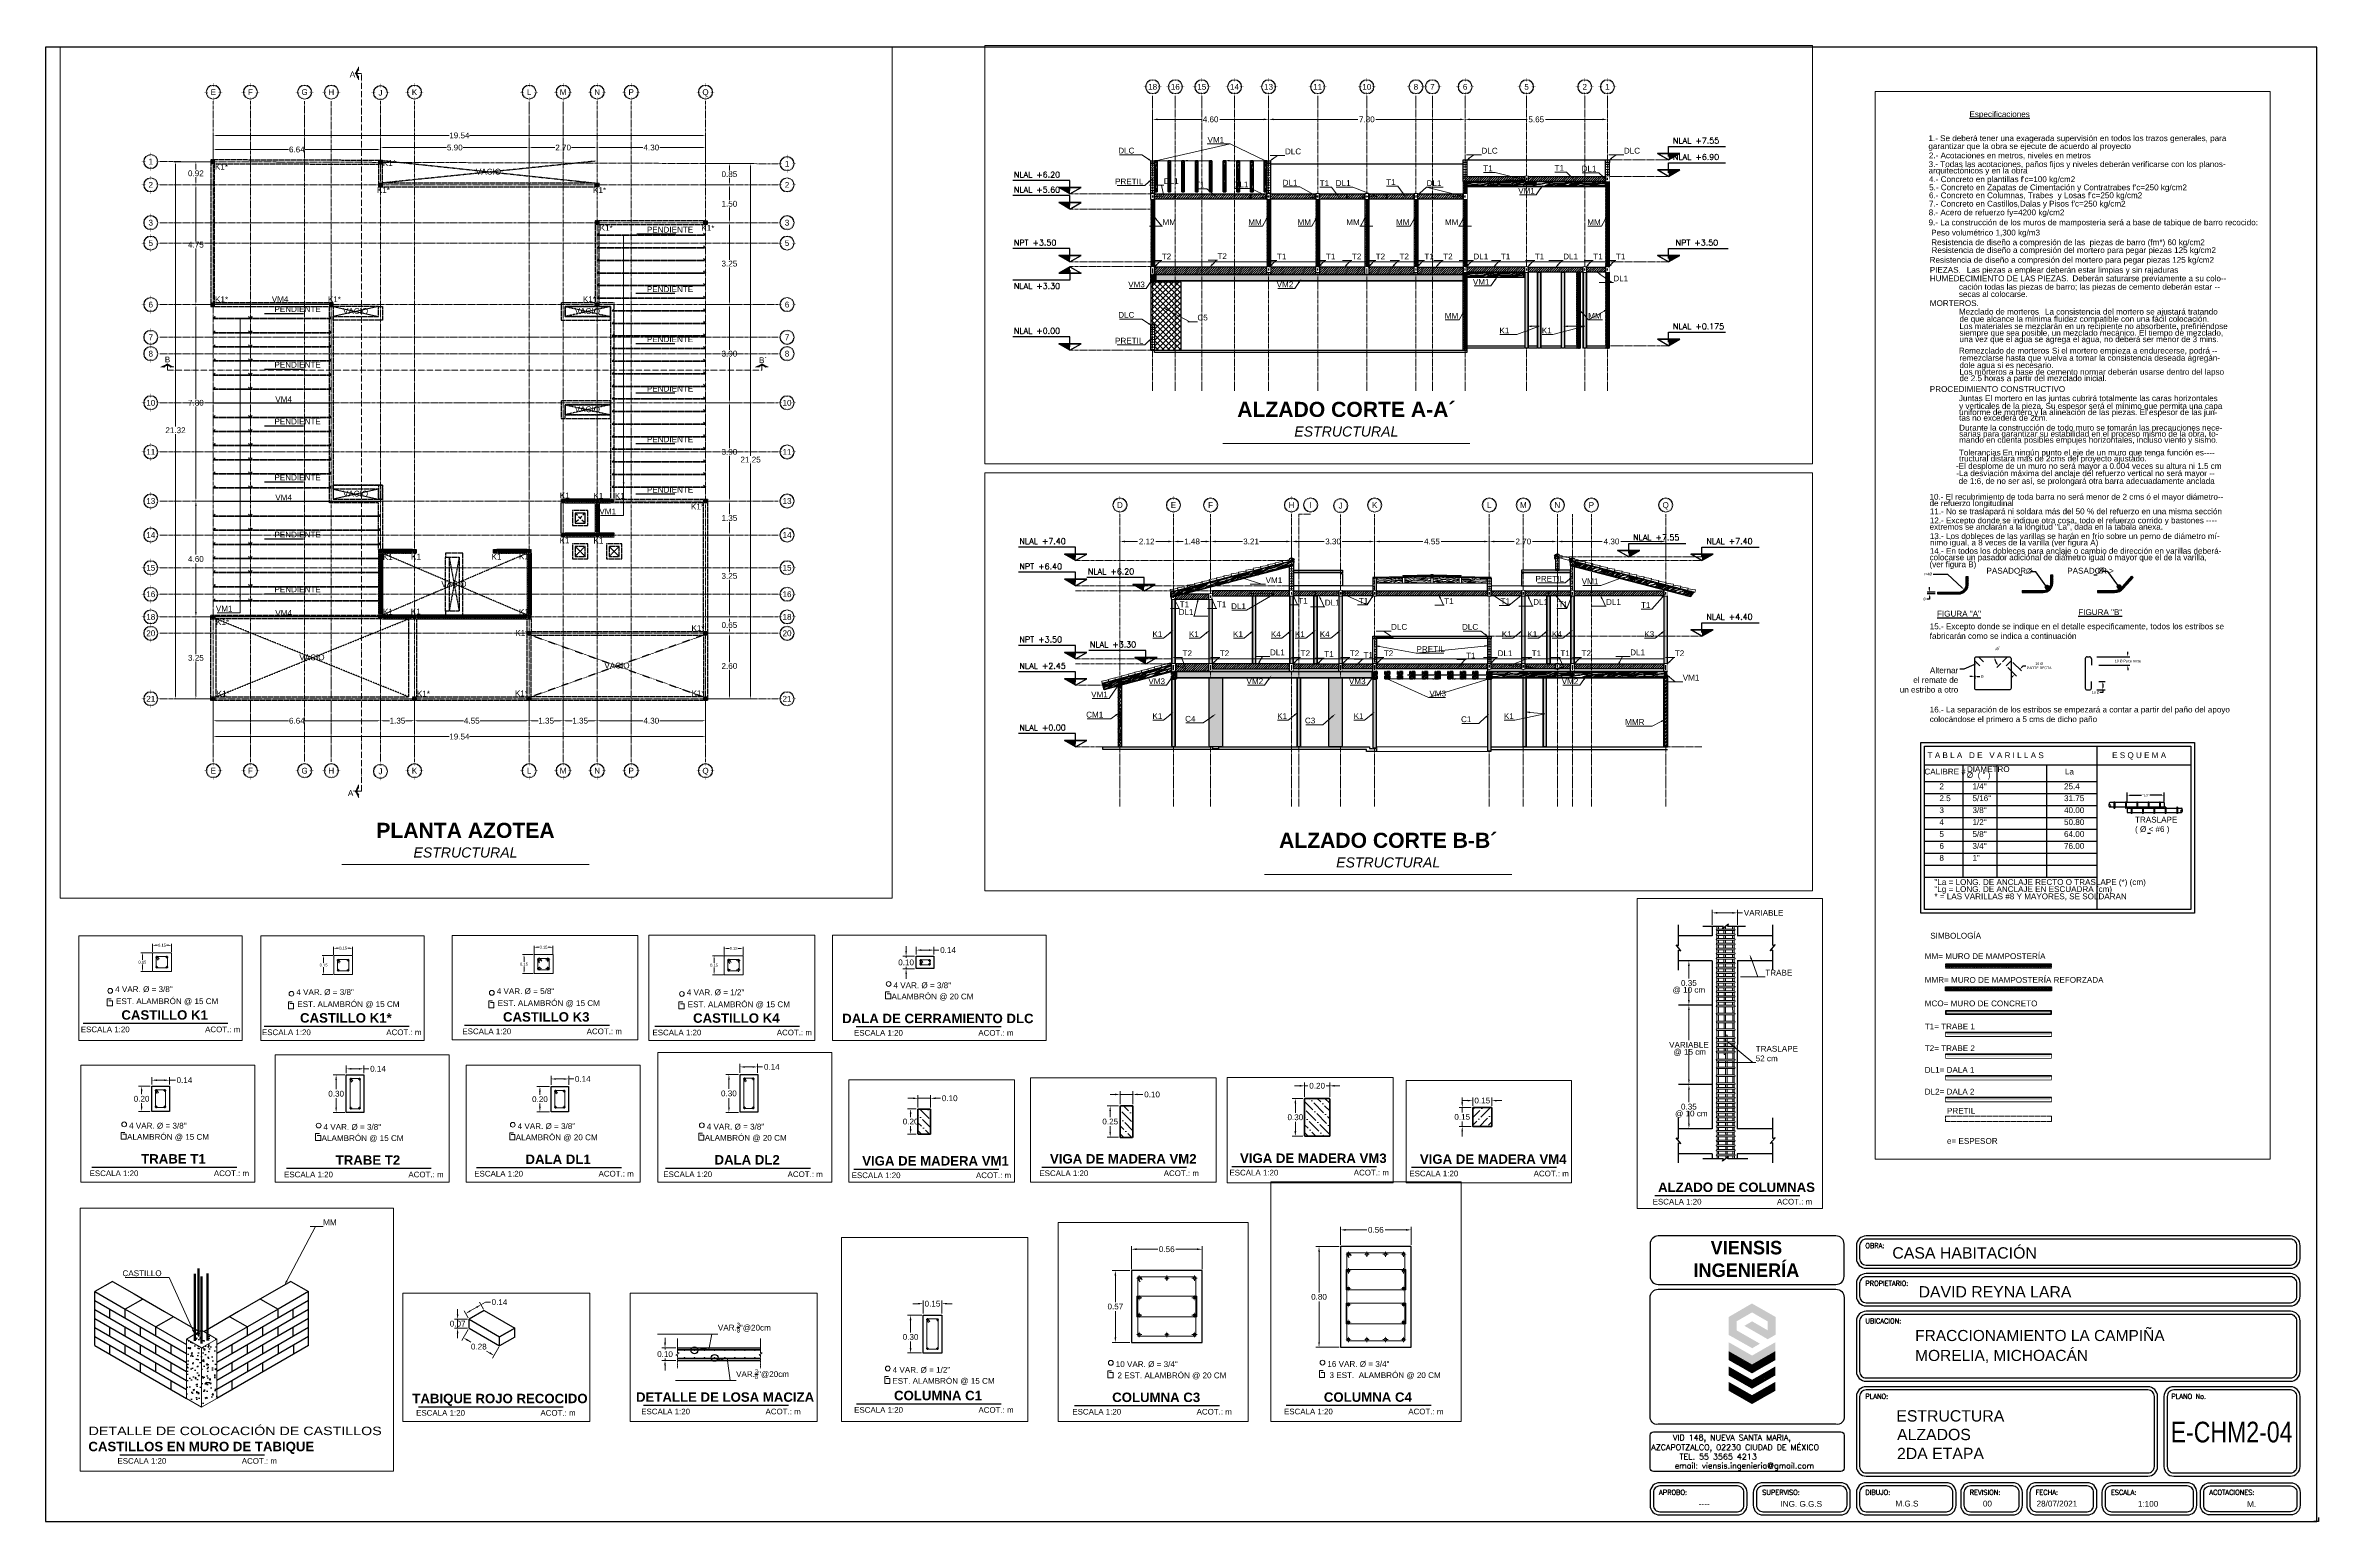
# Paper-space layout 'E-CHM2-04' of a CAD drawing. Header units: metres. Extents: x 1 to 903, y 1 to 4728.
# Drawn here: x 1 to 903, y 1 to 587 of the extents above; entities outside this region: 1.
# The model-space entities are those that its viewports show. They can reach past a viewport. Long polylines and large blocks are cut down to what shows.
import ezdxf
from ezdxf import colors
from ezdxf.entities.mleader import LeaderData, LeaderLine
from ezdxf.enums import TextEntityAlignment as Align
from ezdxf.math import Vec2, Vec3

# ---------------------------------------------------------------- set-up
doc = ezdxf.new("R2010")
doc.units = ezdxf.units.M
doc.set_wipeout_variables(frame=1)
doc.header["$PDMODE"] = 35
for name, pattern in [('ACAD_ISO04W100', [30, 24, -3, 0, -3]), ('ACAD_ISO05W100', [33, 24, -3, 0, -3, 0, -3]), ('ACAD_ISO06W100', [36, 24, -3, 0, -3, 0, -3, 0, -3]), ('CENTRO2', [0.9, 0.6, -0.1, 0.1, -0.1]), ('HIDDEN2', [4.7625, 3.175, -1.5875]), ('LÍNEAS_OCULTAS2', [0.1875, 0.125, -0.0625])]:
    doc.linetypes.add(name, pattern=pattern)
for name, color, linetype, lineweight in [('.S-Hatch', 251, 'Continuous', 5), ('A-Acabados arquitectonicos', 254, 'Continuous', 20), ('E-Armado', 2, 'Continuous', 18), ('E-Burbuja eje', 5, 'Continuous', 15), ('E-Castillos', 3, 'Continuous', 5), ('E-Corte', 2, 'ACAD_ISO05W100', 20), ('E-Ejes', 1, 'CENTRO2', 9), ('E-Hatch', 1, 'Continuous', 5), ('E-LCent', 8, 'CENTRO2', 5), ('E-Losa', 6, 'Continuous', 30), ('E-Muro de Concreto', 5, 'Continuous', 30), ('E-Muro de Mamposteria', 5, 'Continuous', 30), ('E-Muro de Refuerzo', 3, 'Continuous', 30), ('E-Textos', 3, 'Continuous', 15), ('E-Titulos', 4, 'Continuous', 15), ('E-Varilla', 3, 'Continuous', 18), ('E-Viga de Madera1', 3, 'ACAD_ISO04W100', 40), ('E-Viga de Madera2', 2, 'ACAD_ISO05W100', 40), ('E-Viga de Madera3', 4, 'ACAD_ISO06W100', 40), ('E-Viga de Madera4', 6, 'Continuous', 40)]:
    doc.layers.add(name, color=color, linetype=linetype, lineweight=lineweight)
for name, color, linetype in [('E-Columna', 3, 'Continuous'), ('E-Columna de Madera', 6, 'Continuous'), ('E-Cotas', 2, 'Continuous'), ('E-Dala', 3, 'Continuous'), ('E-Dala 2', 2, 'Continuous'), ('E-Especificaciones', 3, 'Continuous'), ('E-Firme', 5, 'Continuous'), ('E-Limites', 1, 'Continuous'), ('E-Pie', 1, 'Continuous'), ('E-Titulo', 2, 'Continuous'), ('E-Trabe', 4, 'Continuous'), ('E-Trabe 2', 6, 'Continuous'), ('E-Vacio', 1, 'LÍNEAS_OCULTAS2'), ('HATCHMUR', 2, 'Continuous')]:
    doc.layers.add(name, color=color, linetype=linetype)
doc.layers.add('E-Pretil', color=7, linetype='HIDDEN2', true_color=0xd6d6d6)
doc.layers.add('PDF_Layer 1', color=7, linetype='Continuous', true_color=0xf14e2e)
doc.layers.add('E-ViewPort', color=6, linetype='Continuous', true_color=0xff00ff, plot=False)
doc.layers.add('Jach-Anotaciones-CalidaddeLínea  0.13', color=7, linetype='Continuous', lineweight=13, true_color=0x000000)
doc.styles.add('ARIAL', font='arial.ttf')
doc.styles.add('ASHADE', font='simplex.shx')
doc.styles.add('General', font='arial.ttf', dxfattribs={"height": 2.3})
doc.styles.add('ROMANS', font='ROMANS.shx', dxfattribs={"height": 0.18})
doc.styles.add('RS', font='ROMANS.shx', dxfattribs={"width": 0.85, "height": 0.1})
doc.styles.get("Standard").update_dxf_attribs({"font": 'arial.ttf'})
doc.styles.add('Subtitulos', font='', dxfattribs={"height": 4})
doc.styles.add('Texto_Minimo', font='arial.ttf', dxfattribs={"height": 1.8})
doc.styles.add('Titulos', font='', dxfattribs={"height": 6})
doc.styles.get('Subtitulos').set_extended_font_data('Arial', italic=True)
doc.styles.get('Titulos').set_extended_font_data('Arial', bold=True)
doc.dimstyles.new('1-100', dxfattribs={"dimtxt": 0.1, "dimasz": 0.1, "dimexe": 0, "dimexo": 0.0625, "dimgap": 0.1, "dimtad": 0, "dimtih": 1, "dimtoh": 1, "dimzin": 0, "dimdsep": 46, "dimtxsty": 'RS', "dimcen": 0.09, "dimclrd": 256, "dimclre": 256, "dimclrt": 256, "dimadec": 0, "dimazin": 0, "dimtfac": 1, "dimtofl": 0, "dimtmove": 0, "dimatfit": 3, "dimfxl": 1, "dimtolj": 1, "dimtzin": 0, "dimlwd": -1, "dimarcsym": 0})
doc.dimstyles.new('Generales', dxfattribs={"dimscale": 0, "dimtxt": 2.3, "dimasz": 2, "dimexe": 1.25, "dimexo": 0.625, "dimtad": 0, "dimtih": 1, "dimtoh": 1, "dimzin": 1, "dimdsep": 46, "dimtxsty": 'General', "dimcen": 2, "dimclrd": 2, "dimclre": 2, "dimclrt": 3, "dimadec": 0, "dimazin": 0, "dimtfac": 1, "dimtmove": 0, "dimatfit": 3, "dimfxl": 1, "dimlwd": 13, "dimlwe": 13, "dimarcsym": 0})
doc.dimstyles.get("Standard").update_dxf_attribs({"dimtxt": 0.18, "dimasz": 0.18, "dimexe": 0.18, "dimexo": 0.0625, "dimgap": 0.09, "dimtad": 0, "dimtih": 1, "dimtoh": 1, "dimdec": 4, "dimzin": 0, "dimdsep": 46, "dimtxsty": 'Standard', "dimcen": 0.09, "dimadec": 0, "dimazin": 0, "dimtfac": 1, "dimtdec": 4, "dimtofl": 0, "dimtmove": 0, "dimatfit": 3, "dimfxl": 1, "dimtolj": 1, "dimtzin": 0, "dimarcsym": 0})
pattern_1 = [(45, (31.14285, 64.476135), (-0.04490128, 0.04490128), [])]
pattern_2 = [(45, (31.14285, 64.676135), (-0.04490128, 0.04490128), [])]
pattern_3 = [(45, (31.14285, 65.376135), (-0.04490128, 0.04490128), [])]
pattern_4 = [(15, (-320.2123, 24.30546), (-0.07764571, 0.28977775), [0.06, -0.24]), (23.9726, (-320.167466, 24.149753), (1.66102096667, 0.7556513433), [0.0577062, -5.7129087]), (20.7105, (-320.175023, 24.166363), (2.5303551931, 0.9885849835), [0.0602994, -2.9546628]), (359.5779, (-320.198317, 24.253296), (3.420491245, -0.0152267632), [0.0902496, -8.9347131]), (8.6599, (-320.218144, 24.350476), (0.2897776808, 0.07764633), [0.0543324, -2.6622828]), (0.0686, (-320.165193, 24.187632), (1.236756576, 0.0208055781), [0.0465726, -4.6106796]), (3.6901, (-320.31165, 24.32853), (0.2897778036, 0.0776458436), [0.1223766, -1.4073291]), (20.7105, (-320.160478, 24.123673), (2.5303551931, 0.9885849835), [0.0301497, -2.9848125]), (15, (-320.196, 24.2446), (-0.07764571, 0.28977775), [0.03, -0.27]), (15, (-320.26326, 24.26385), (-0.07764571, 0.28977775), [0.09, -0.21]), (26.3099, (-320.21695, 24.322843), (1.081465411, 0.600359841), [0.030594, -1.4991117]), (17.7263, (-320.2172, 24.207861), (5.7179096389, 1.84269088743), [0.0630714, -6.2440674]), (7.4054, (-320.200382, 24.20305), (2.395867165, 0.3313897797), [0.0453981, -4.4944251]), (15, (-320.18537, 24.08905), (-0.07764571, 0.28977775), [0.06, -0.24]), (13.8309, (-320.210461, 24.0667985), (0.28977774135, 0.07764595031), [0.1470306, -14.55603]), (15, (-320.2687, 24.28413), (-0.07764571, 0.28977775), [0.03, -0.27]), (15, (-320.24593, 24.31508), (-0.07764571, 0.28977775), [0.03, -0.27]), (15, (-320.38332, 24.30622), (-0.07764571, 0.28977775), [0.045, -0.255]), (5.5377, (-320.30896, 24.34167), (0.28977774, 0.077645832), [0.0912414, -1.7335872]), (15, (-320.4017, 24.31682), (-0.07764571, 0.28977775), [0.06, -0.24]), (15, (-320.36368, 24.04748), (-0.07764571, 0.28977775), [0.033, -0.267]), (15, (-320.21978, 24.10157), (-0.07764571, 0.28977775), [0.03, -0.27]), (15, (-320.3699, 24.07067), (-0.07764571, 0.28977775), [0.063, -0.237]), (20.4403, (-320.226767, 24.127652), (2.82013208377, 1.0662333484), [0.063285, -6.2652216]), (15, (-320.23008, 24.1516), (-0.07764571, 0.28977775), [0.057, -0.243]), (15, (-320.38232, 24.11703), (-0.07764571, 0.28977775), [0.033, -0.267]), (13.8309, (-320.359968, 24.172712), (0.28977774135, 0.07764595031), [0.1470306, -14.55603]), (15, (-320.34088, 24.20578), (-0.07764571, 0.28977775), [0.03, -0.27]), (15, (-320.37218, 24.2067), (-0.07764571, 0.28977775), [0.03, -0.27]), (15, (-320.25627, 24.23777), (-0.07764571, 0.28977775), [0.06, -0.24]), (15, (-320.31578, 24.22803), (-0.07764571, 0.28977775), [0.03, -0.27]), (15, (-320.38305, 24.24728), (-0.07764571, 0.28977775), [0.06, -0.24]), (34.6538, (-320.272203, 24.146536), (2.8769728669, 2.0132122878), [0.0445983, -4.4152218]), (26.3099, (-320.343206, 24.214474), (1.081465411, 0.600359841), [0.030594, -1.4991117]), (26.3099, (-320.22341, 24.231043), (1.081465411, 0.600359841), [0.030594, -1.4991117]), (20.7105, (-320.33985, 24.317865), (2.5303551931, 0.9885849835), [0.0301497, -2.9848125]), (4.6952, (-320.435117, 24.31408), (1.8163117824, 0.1760980683), [0.0335409, -3.3205605]), (3.6901, (-320.33181, 24.056025), (0.2897778036, 0.0776458436), [0.030594, -1.4991117]), (105, (-320.30128, 24.058), (-0.28977775, -0.07764571), [0, -0.3]), (1.6076, (-320.405612, 24.203964), (5.23680226775, 0.1608749846), [0.064761, -6.4113462]), (26.3099, (-320.23972, 24.291896), (1.081465411, 0.600359841), [0.030594, -1.4991117]), (25.3048, (-320.1908, 24.109336), (1.3712432716, 0.6780051528), [0.0335409, -3.3205605]), (3.6901, (-320.3119, 24.213545), (0.2897778036, 0.0776458436), [0.030594, -1.4991117]), (3.6901, (-320.2868, 24.2358), (0.2897778036, 0.0776458436), [0.030594, -1.4991117]), (356.5651, (-320.39785, 24.17499), (0.289777597, 0.077646036), [0.0379473, -0.9107358]), (0.9638, (-320.39237, 24.28205), (0.289777537, 0.077646043), [0.1236933, -1.1132382]), (358.3008, (-320.33985, 24.317865), (2.1837351633, -0.036033688), [0.0939627, -3.0381285]), (15, (-320.34373, 24.33235), (-0.07764571, 0.28977775), [0.036, -0.264]), (0.9638, (-320.30904, 24.08697), (0.289777537, 0.077646043), [0.1236933, -1.1132382]), (0.9638, (-320.343454, 24.09949), (0.289777537, 0.077646043), [0.1236933, -1.1132382]), (0.9638, (-320.35044, 24.12557), (0.289777537, 0.077646043), [0.1236933, -1.1132382]), (4.6952, (-320.416482, 24.244532), (1.8163117824, 0.1760980683), [0.0335409, -3.3205605]), (0.9638, (-320.3251, 24.26281), (0.289777537, 0.077646043), [0.0618465, -1.175085]), (4.6952, (-320.391636, 24.151804), (1.8163117824, 0.1760980683), [0.0335409, -3.3205605]), (12.6141, (-320.235516, 24.171895), (0.289777637, 0.07764606472), [0.0720624, -7.1341845]), (4.6952, (-320.281368, 24.215514), (1.8163117824, 0.1760980683), [0.0335409, -3.3205605]), (27.5288, (-320.24794, 24.21826), (1.0814654707, 0.6003604374), [0.0276585, -2.7382047]), (4.5626, (-320.387753, 24.137315), (3.34284542379, 0.27455157553), [0.1159182, -11.4758865]), (6.8699, (-320.272203, 24.146536), (0.2897776104, 0.0776456016), [0.0424263, -2.0788938]), (19.7636, (-320.358207, 24.15455), (3.1099101626, 1.1438781151), [0.0722496, -3.5402286]), (15, (-320.2902, 24.17898), (-0.07764571, 0.28977775), [0.093, -0.207]), (359.7449, (-320.426576, 24.282204), (1.2367564913, 0.0208055703), [0.0342054, -3.3863208]), (5.5377, (-320.301277, 24.057994), (0.28977774, 0.077645832), [0.0912414, -1.7335872]), (355.0169, (-320.378436, 24.102541), (0.9469788701, -0.0568404208), [0.0351141, -3.4762956]), (15, (-320.18953, 24.3364), (-0.07764571, 0.28977775), [0.015, -0.285]), (15, (-320.15536, 24.2089), (-0.07764571, 0.28977775), [0.03, -0.27]), (26.3099, (-320.12741, 24.10458), (1.081465411, 0.600359841), [0.030594, -1.4991117]), (15, (-320.13228, 24.13434), (-0.07764571, 0.28977775), [0.054, -0.246]), (358.3008, (-320.176327, 24.28714), (2.1837351633, -0.036033688), [0.0313209, -3.1007703]), (3.0207, (-320.157124, 24.227064), (5.81644518364, 0.315839444), [0.0552021, -10.0651932]), (105, (-320.1274, 24.10458), (-0.28977775, -0.07764571), [0, -0.3]), (15, (-320.1, 24.11814), (-0.07764571, 0.28977775), [0.027, -0.273]), (15, (-320.11474, 24.1732), (-0.07764571, 0.28977775), [0.027, -0.273]), (15, (-320.11862, 24.1877), (-0.07764571, 0.28977775), [0.027, -0.273]), (351.0376, (-320.14502, 24.286212), (2.2613803473, -0.3258093788), [0.0295467, -2.9251086]), (3.5163, (-320.1543373, 24.3209856), (1.526546519916, 0.09840576659), [0.0275514, -19.5646575]), (356.5651, (-320.126385, 24.21667), (0.289777597, 0.077646036), [0.0284604, -0.9202224]), (2.4712, (-320.16443, 24.358657), (1.526534515, 0.0984509597), [0.0276585, -2.7382047])]

# ---------------------------------------------------------------- blocks, each defined once
blk = doc.blocks.new('PIEFASA')
at = {"layer": 'PDF_Layer 1', "true_color": 0x040506, "transparency": 33554559}
for points in [[(21.21, -224.862), (20.761, -225.123), (20.761, -225.472), (21.216, -225.729), (21.365, -225.641), (20.912, -225.382), (20.911, -225.209), (21.212, -225.035), (21.516, -225.21), (21.516, -225.382), (21.213, -225.208), (21.064, -225.295), (21.517, -225.555), (21.667, -225.468), (21.667, -225.122)], [(21.513, -225.699), (21.213, -225.872), (20.91, -225.698), (20.909, -225.698), (20.758, -225.612), (20.758, -225.786), (21.211, -226.044), (21.664, -225.785), (21.664, -225.613), (21.515, -225.699)]]:
    blk.add_hatch(color=178, dxfattribs=at).paths.add_polyline_path(points)
at = {"layer": 'E-Pie', "color": 3}
for points in [[(22.995, -224.337), (22.995, -223.71, 0.414214), (22.838, -223.554), (19.394, -223.554, 0.414214), (19.238, -223.71), (19.238, -224.337, 0.414214), (19.394, -224.493), (22.838, -224.493, 0.414214)], [(19.238, -227.415, -0.414214), (19.301, -227.352), (22.932, -227.352, -0.414214), (22.995, -227.415), (22.995, -228.055, -0.414214), (22.932, -228.117), (19.301, -228.117, -0.414214), (19.238, -228.055)]]:
    blk.add_lwpolyline(points, format="xyb", close=True, dxfattribs=at)
at = {"layer": 'E-Pie', "color": 1}
for points in [[(31.831, -223.992), (31.831, -223.742, 0.414214), (31.643, -223.554), (23.422, -223.554, 0.414214), (23.234, -223.742), (23.234, -223.992, 0.414214), (23.422, -224.18), (31.643, -224.18, 0.414214)], [(31.831, -224.722), (31.831, -224.471, 0.414214), (31.643, -224.283), (23.422, -224.283, 0.414214), (23.234, -224.471), (23.234, -224.722, 0.414214), (23.422, -224.91), (31.643, -224.91, 0.414214)], [(31.831, -226.181), (31.831, -225.201, 0.414214), (31.643, -225.013), (23.422, -225.013, 0.414214), (23.234, -225.201), (23.234, -226.181, 0.414214), (23.422, -226.369), (31.643, -226.369, 0.414214)], [(29.07, -228.02), (29.07, -226.663, 0.414214), (28.882, -226.475), (23.422, -226.475, 0.414214), (23.234, -226.663), (23.234, -228.02, 0.414214), (23.422, -228.208), (28.882, -228.208, 0.414214)], [(31.831, -228.02), (31.831, -226.663, 0.414214), (31.643, -226.475), (29.381, -226.475, 0.414214), (29.193, -226.663), (29.193, -228.02, 0.414214), (29.381, -228.208), (31.643, -228.208, 0.414214)], [(21.116, -228.773), (21.116, -228.523, 0.414214), (20.929, -228.335), (19.426, -228.335, 0.414214), (19.238, -228.523), (19.238, -228.773, 0.414214), (19.426, -228.961), (20.929, -228.961, 0.414214)], [(23.115, -228.773), (23.115, -228.523, 0.414214), (22.927, -228.335), (21.424, -228.335, 0.414214), (21.236, -228.523), (21.236, -228.773, 0.414214), (21.424, -228.961), (22.927, -228.961, 0.414214)], [(25.165, -228.773), (25.165, -228.523, 0.414214), (24.977, -228.335), (23.422, -228.335, 0.414214), (23.234, -228.523), (23.234, -228.773, 0.414214), (23.422, -228.961), (24.977, -228.961, 0.414214)], [(26.45, -228.773), (26.45, -228.523, 0.414214), (26.262, -228.335), (25.443, -228.335, 0.414214), (25.255, -228.523), (25.255, -228.773, 0.414214), (25.443, -228.961), (26.262, -228.961, 0.414214)], [(27.893, -228.773), (27.893, -228.523, 0.414214), (27.705, -228.335), (26.72, -228.335, 0.414214), (26.533, -228.523), (26.533, -228.773, 0.414214), (26.72, -228.961), (27.705, -228.961, 0.414214)], [(29.83, -228.773), (29.83, -228.523, 0.414214), (29.642, -228.335), (28.179, -228.335, 0.414214), (27.991, -228.523), (27.991, -228.773, 0.414214), (28.179, -228.961), (29.642, -228.961, 0.414214)], [(29.9, -228.773), (29.9, -228.523, -0.414214), (30.088, -228.335), (31.643, -228.335, -0.414214), (31.831, -228.523), (31.831, -228.773, -0.414214), (31.643, -228.961), (30.088, -228.961, -0.414214)]]:
    blk.add_lwpolyline(points, format="xyb", close=True, dxfattribs=at)
at = {"layer": 'E-Pie', "color": 4}
for points in [[(31.768, -223.992), (31.768, -223.742, 0.414214), (31.643, -223.616), (23.422, -223.616, 0.414214), (23.297, -223.742), (23.297, -223.992, 0.414214), (23.422, -224.117), (31.643, -224.117, 0.414214)], [(19.238, -227.047), (19.238, -224.744, -0.414214), (19.394, -224.587), (22.838, -224.587, -0.414214), (22.995, -224.744), (22.995, -227.047, -0.505091), (22.838, -227.204), (19.394, -227.204, -0.505091)], [(31.768, -224.722), (31.768, -224.471, 0.414214), (31.643, -224.346), (23.422, -224.346, 0.414214), (23.297, -224.471), (23.297, -224.722, 0.414214), (23.422, -224.847), (31.643, -224.847, 0.414214)], [(31.768, -226.181), (31.768, -225.201, 0.414214), (31.643, -225.076), (23.422, -225.076, 0.414214), (23.297, -225.201), (23.297, -226.181, 0.414214), (23.422, -226.306), (31.643, -226.306, 0.414214)], [(29.007, -228.02), (29.007, -226.663, 0.414214), (28.882, -226.538), (23.422, -226.538, 0.414214), (23.297, -226.663), (23.297, -228.02, 0.414214), (23.422, -228.145), (28.882, -228.145, 0.414214)], [(31.768, -228.02), (31.768, -226.663, 0.414214), (31.643, -226.538), (29.381, -226.538, 0.414214), (29.256, -226.663), (29.256, -228.02, 0.414214), (29.381, -228.145), (31.643, -228.145, 0.414214)], [(21.054, -228.773), (21.054, -228.523, 0.414214), (20.929, -228.398), (19.426, -228.398, 0.414214), (19.301, -228.523), (19.301, -228.773, 0.414214), (19.426, -228.899), (20.929, -228.899, 0.414214)], [(23.052, -228.773), (23.052, -228.523, 0.414214), (22.927, -228.398), (21.424, -228.398, 0.414214), (21.299, -228.523), (21.299, -228.773, 0.414214), (21.424, -228.899), (22.927, -228.899, 0.414214)], [(25.102, -228.773), (25.102, -228.523, 0.414214), (24.977, -228.398), (23.422, -228.398, 0.414214), (23.297, -228.523), (23.297, -228.773, 0.414214), (23.422, -228.899), (24.977, -228.899, 0.414214)], [(26.387, -228.773), (26.387, -228.523, 0.414214), (26.262, -228.398), (25.443, -228.398, 0.414214), (25.318, -228.523), (25.318, -228.773, 0.414214), (25.443, -228.899), (26.262, -228.899, 0.414214)], [(27.83, -228.773), (27.83, -228.523, 0.414214), (27.705, -228.398), (26.72, -228.398, 0.414214), (26.595, -228.523), (26.595, -228.773, 0.414214), (26.72, -228.899), (27.705, -228.899, 0.414214)], [(29.767, -228.773), (29.767, -228.523, 0.414214), (29.642, -228.398), (28.179, -228.398, 0.414214), (28.054, -228.523), (28.054, -228.773, 0.414214), (28.179, -228.899), (29.642, -228.899, 0.414214)], [(29.963, -228.773), (29.963, -228.523, -0.414214), (30.088, -228.398), (31.643, -228.398, -0.414214), (31.768, -228.523), (31.768, -228.773, -0.414214), (31.643, -228.899), (30.088, -228.899, -0.414214)]]:
    blk.add_lwpolyline(points, format="xyb", close=True, dxfattribs=at)
at = {"layer": 'E-Pie'}
blk.add_lwpolyline([(32.188, -229.011), (32.188, -229.088), (32.096, -229.088)], dxfattribs=at)
at = {"layer": 'PDF_Layer 1', "color": 240, "true_color": 0xed2433, "transparency": 33554559}
for points in [[(20.759, -225.959), (20.758, -225.786), (20.909, -225.872)], [(20.759, -226.257), (20.758, -226.083), (20.909, -226.169)], [(20.759, -226.554), (20.758, -226.381), (20.909, -226.467)]]:
    blk.add_solid(points, dxfattribs=at)
at = {"layer": 'PDF_Layer 1', "color": 240, "true_color": 0xef383c, "transparency": 33554559}
for points in [[(20.91, -226.045), (20.909, -225.871), (20.76, -225.959)], [(20.91, -226.342), (20.909, -226.169), (20.76, -226.256)], [(20.91, -226.64), (20.909, -226.466), (20.76, -226.554)]]:
    blk.add_solid(points, dxfattribs=at)
at = {"layer": 'PDF_Layer 1', "transparency": 33554559}
for points in [[(20.91, -226.045), (20.909, -225.871), (21.059, -225.957)], [(20.91, -226.342), (20.909, -226.169), (21.059, -226.255)], [(20.91, -226.64), (20.909, -226.466), (21.059, -226.552)]]:
    blk.add_solid(points, dxfattribs=at)
at = {"layer": 'PDF_Layer 1', "color": 143, "true_color": 0x4daee5, "transparency": 33554559}
for points in [[(21.512, -226.046), (21.513, -225.872), (21.362, -225.958)], [(21.512, -226.343), (21.513, -226.17), (21.362, -226.256)], [(21.512, -226.641), (21.513, -226.467), (21.362, -226.553)]]:
    blk.add_solid(points, dxfattribs=at)
at = {"layer": 'PDF_Layer 1', "color": 155, "true_color": 0x3a75c3, "transparency": 33554559}
for points in [[(21.511, -226.046), (21.512, -225.872), (21.662, -225.96)], [(21.511, -226.343), (21.512, -226.17), (21.662, -226.257)], [(21.511, -226.641), (21.512, -226.467), (21.662, -226.555)]]:
    blk.add_solid(points, dxfattribs=at)
at = {"layer": 'PDF_Layer 1', "color": 175, "true_color": 0x2d439e, "transparency": 33554559}
for points in [[(21.662, -225.96), (21.664, -225.785), (21.513, -225.873)], [(21.662, -226.258), (21.664, -226.082), (21.513, -226.17)], [(21.662, -226.555), (21.664, -226.38), (21.513, -226.468)]]:
    blk.add_solid(points, dxfattribs=at)
at = {"layer": 'PDF_Layer 1', "color": 30, "true_color": 0xf68723, "transparency": 33554559}
for points in [[(21.061, -226.13), (21.06, -225.957), (20.91, -226.044)], [(21.061, -226.428), (21.06, -226.254), (20.91, -226.342)], [(21.061, -226.725), (21.06, -226.552), (20.91, -226.639)]]:
    blk.add_solid(points, dxfattribs=at)
at = {"layer": 'PDF_Layer 1', "color": 40, "true_color": 0xf8a335, "transparency": 33554559}
for points in [[(21.06, -226.13), (21.059, -225.957), (21.21, -226.043)], [(21.06, -226.428), (21.059, -226.254), (21.21, -226.34)], [(21.06, -226.725), (21.059, -226.552), (21.21, -226.638)]]:
    blk.add_solid(points, dxfattribs=at)
at = {"layer": 'PDF_Layer 1', "color": 2, "true_color": 0xeeee25, "transparency": 33554559}
for points in [[(21.212, -226.217), (21.212, -226.041), (21.06, -226.13)], [(21.212, -226.514), (21.212, -226.339), (21.06, -226.428)], [(21.212, -226.812), (21.212, -226.636), (21.06, -226.725)]]:
    blk.add_solid(points, dxfattribs=at)
at = {"layer": 'PDF_Layer 1', "color": 115, "true_color": 0x46bd73, "transparency": 33554559}
for points in [[(21.361, -226.131), (21.362, -225.958), (21.211, -226.044)], [(21.361, -226.429), (21.362, -226.256), (21.211, -226.341)], [(21.361, -226.726), (21.362, -226.553), (21.211, -226.639)]]:
    blk.add_solid(points, dxfattribs=at)
at = {"layer": 'PDF_Layer 1', "color": 95, "true_color": 0x48bc50, "transparency": 33554559}
for points in [[(21.212, -226.217), (21.211, -226.044), (21.361, -226.131)], [(21.212, -226.514), (21.211, -226.341), (21.361, -226.429)], [(21.212, -226.812), (21.211, -226.639), (21.361, -226.726)]]:
    blk.add_solid(points, dxfattribs=at)
at = {"layer": 'PDF_Layer 1', "color": 135, "true_color": 0x3cb29e, "transparency": 33554559}
for points in [[(21.361, -226.131), (21.362, -225.958), (21.511, -226.045)], [(21.361, -226.429), (21.362, -226.256), (21.511, -226.343)], [(21.361, -226.726), (21.362, -226.553), (21.511, -226.64)]]:
    blk.add_solid(points, dxfattribs=at)
at = {"color": 0, "insert": (19.888, -223.648), "char_height": 0.2627, "attachment_point": 1}
blk.add_mtext_dynamic_manual_height_columns('\\pxqc;{\\fGill Sans Ultra Bold|b0|i0|c0|p34;VIENSIS\\PINGENIERÍA}', width=2.42916, gutter_width=12.5, heights=[0], dxfattribs=at)
at = {"layer": 'E-Pie', "color": 2, "style": 'ROMANS'}
for s, height, p in [('OBRA:', 0.0939, (23.407, -223.741)), ('PROPIETARIO:', 0.09393, (23.407, -224.471)), ('UBICACION:', 0.0939, (23.407, -225.201)), ('PLANO:', 0.0939, (23.407, -226.663)), ('PLANO No.', 0.0939, (29.337, -226.663)), ('APROBO:', 0.0939, (19.411, -228.523)), ('SUPERVISO:', 0.0939, (21.409, -228.523)), ('DIBUJO:', 0.0939, (23.407, -228.523)), ('REVISION:', 0.0939, (25.428, -228.523)), ('FECHA:', 0.0939, (26.706, -228.523)), ('ESCALA:', 0.0939, (28.164, -228.523)), ('ACOTACIONES:', 0.09393, (30.073, -228.523))]:
    blk.add_text(s, height=height, dxfattribs=at).set_placement(p, align=Align.MIDDLE_LEFT)
at = {"layer": 'E-Pie', "color": 3, "style": 'ROMANS'}
for s, p in [('AZCAPOTZALCO, 02230 CIUDAD DE MÉXICO', (19.26, -227.65)), ('VID 148, NUEVA SANTA MARIA,', (19.679, -227.461)), ('email: viensis.ingenieria@gmail.com', (19.715, -228.005)), ('TEL. 55 3565 4213 ', (19.808, -227.831))]:
    blk.add_text(s, height=0.11271, dxfattribs=at).set_placement(p, align=Align.MIDDLE_LEFT)
at = {"layer": 'E-Pie', "color": 3, "style": 'ARIAL'}
for tag, p, height in [('OBRA', (23.93, -223.992), 0.282), ('PROPIETARIO', (24.439, -224.746), 0.219), ('UBICACION', (24.372, -225.59), 0.219), ('UBICACION', (24.372, -225.976), 0.219), ('FECHA', (26.725, -228.796), 0.113)]:
    blk.add_attdef(tag, p, '', height=height, dxfattribs=at)
at = {"layer": 'E-Pie', "color": 4, "style": 'ARIAL'}
for tag, p in [('RENGLON1', (23.979, -227.143)), ('RENGLON2', (23.979, -227.509)), ('RENGLON3', (23.979, -227.874))]:
    blk.add_attdef(tag, p, '', height=0.219, dxfattribs=at)
at = {"layer": 'E-Pie', "color": 5, "style": 'ARIAL', "width": 0.8}
blk.add_attdef('CLAVE', text='', height=0.501, dxfattribs=at).set_placement((30.503, -227.554), align=Align.CENTER)
at = {"layer": 'E-Pie', "color": 3, "style": 'ARIAL'}
for tag, p in [('APROBO', (20.285, -228.796)), ('SUPERVISO', (22.283, -228.796)), ('ELABORO', (24.213, -228.796)), ('REVISION', (25.772, -228.796)), ('ESCALA', (28.885, -228.801)), ('ACOT.', (30.891, -228.807))]:
    blk.add_attdef(tag, text='', height=0.113, dxfattribs=at).set_placement(p, align=Align.CENTER)
blk = doc.blocks.new('*D304')
at = {"layer": 'Defpoints', "color": 0, "transparency": 16777216}
for p in [(152.198, 275.574), (150.721, 275.28), (152.198, 275.28)]:
    blk.add_point(p, dxfattribs=at)
at = {"layer": 'E-Especificaciones', "color": 2, "lineweight": -2, "transparency": 16777216}
for p, q in [((150.721, 275.325), (150.721, 275.674)), ((150.821, 275.574), (151.294, 275.574)), ((152.098, 275.574), (151.626, 275.574)), ((152.198, 275.325), (152.198, 275.674))]:
    blk.add_line(p, q, dxfattribs=at)
at = {"layer": 'E-Especificaciones', "color": 2, "transparency": 16777216}
for points in [[(150.821, 275.59), (150.821, 275.557), (150.721, 275.574)], [(152.098, 275.59), (152.098, 275.557), (152.198, 275.574)]]:
    blk.add_solid(points, dxfattribs=at)
at = {"layer": 'E-Especificaciones', "color": 0, "transparency": 16777216, "insert": (151.46, 275.574), "char_height": 0.1, "attachment_point": 5, "style": 'ARIAL'}
blk.add_mtext('\\A1;"La"', dxfattribs=at)
blk = doc.blocks.new('*D305')
at = {"layer": 'Defpoints', "color": 0, "transparency": 16777216}
for p in [(149.432, 281.068), (150.748, 281.068), (149.507, 280.731)]:
    blk.add_point(p, dxfattribs=at)
at = {"layer": 'E-Especificaciones', "color": 2, "lineweight": -2, "transparency": 16777216}
for p, q in [((150.748, 281.168), (150.748, 281.268)), ((149.522, 281.068), (150.838, 281.068)), ((149.597, 280.731), (150.838, 280.731)), ((150.748, 280.631), (150.748, 280.531))]:
    blk.add_line(p, q, dxfattribs=at)
at = {"layer": 'E-Especificaciones', "color": 2, "transparency": 16777216}
for points in [[(150.731, 281.168), (150.764, 281.168), (150.748, 281.068)], [(150.731, 280.631), (150.764, 280.631), (150.748, 280.731)]]:
    blk.add_solid(points, dxfattribs=at)
at = {"layer": 'E-Especificaciones', "color": 0, "transparency": 16777216, "insert": (150.748, 280.9), "char_height": 0.1, "attachment_point": 5, "style": 'ARIAL'}
blk.add_mtext('\\A1;10 %%C Parte recta', dxfattribs=at)
blk = doc.blocks.new('*D306')
at = {"layer": 'Defpoints', "color": 0, "transparency": 16777216}
for p in [(146.121, 280.911), (145.922, 280.711), (146.463, 280.569)]:
    blk.add_point(p, dxfattribs=at)
at = {"layer": 'E-Especificaciones', "color": 2, "lineweight": -2, "transparency": 16777216}
for p, q in [((146.185, 280.847), (146.527, 280.505)), ((145.985, 280.647), (146.327, 280.305)), ((146.534, 280.639), (146.604, 280.71)), ((146.604, 280.71), (146.704, 280.71)), ((146.193, 280.298), (146.122, 280.228))]:
    blk.add_line(p, q, dxfattribs=at)
at = {"layer": 'E-Especificaciones', "color": 2, "transparency": 16777216}
for points in [[(146.522, 280.651), (146.546, 280.628), (146.463, 280.569)], [(146.181, 280.31), (146.205, 280.287), (146.264, 280.369)]]:
    blk.add_solid(points, dxfattribs=at)
at = {"layer": 'E-Especificaciones', "color": 0, "transparency": 16777216, "insert": (147.233, 280.71), "char_height": 0.1, "attachment_point": 5, "style": 'ARIAL'}
blk.add_mtext('\\A1;10 %%C \\PPARTE RECTA', dxfattribs=at)
blk = doc.blocks.new('*D307')
at = {"layer": 'Defpoints', "color": 0, "transparency": 16777216}
for p in [(144.677, 280.41), (144.677, 280.41), (144.677, 280.282)]:
    blk.add_point(p, dxfattribs=at)
at = {"layer": 'E-Especificaciones', "color": 2, "lineweight": -2, "transparency": 16777216}
for p, q in [((144.577, 280.282), (144.477, 280.282)), ((144.677, 280.32), (144.677, 280.192)), ((144.677, 280.32), (144.677, 280.192)), ((144.777, 280.282), (144.877, 280.282))]:
    blk.add_line(p, q, dxfattribs=at)
at = {"layer": 'E-Especificaciones', "color": 2, "transparency": 16777216}
for points in [[(144.577, 280.299), (144.577, 280.265), (144.677, 280.282)], [(144.777, 280.299), (144.777, 280.265), (144.677, 280.282)]]:
    blk.add_solid(points, dxfattribs=at)
at = {"layer": 'E-Especificaciones', "color": 0, "transparency": 16777216, "insert": (144.971, 280.282), "char_height": 0.1, "attachment_point": 5, "style": 'ARIAL'}
blk.add_mtext('\\A1;%%C', dxfattribs=at)
blk = doc.blocks.new('*D308')
at = {"layer": 'Defpoints', "color": 0, "transparency": 16777216}
for p in [(144.752, 281.068), (145.978, 281.068), (146.046, 281.068), (145.537, 280.813), (145.779, 280.869)]:
    blk.add_point(p, dxfattribs=at)
at = {"layer": 'E-Especificaciones', "color": 2, "lineweight": -2, "transparency": 16777216}
blk.add_line((145.715, 280.805), (145.554, 280.644), dxfattribs=at)
blk.add_arc((145.978, 281.068), 0.51, 191.2458, 213.7542, dxfattribs=at)
at = {"layer": 'E-Especificaciones', "color": 2, "transparency": 16777216}
for points in [[(145.461, 280.967), (145.495, 280.971), (145.468, 281.068)], [(145.567, 280.795), (145.541, 280.774), (145.618, 280.708)]]:
    blk.add_solid(points, dxfattribs=at)
at = {"layer": 'E-Especificaciones', "color": 0, "transparency": 16777216, "insert": (145.591, 281.401), "char_height": 0.1, "attachment_point": 5, "rotation": 30, "style": 'ARIAL'}
blk.add_mtext('\\A1;45°', dxfattribs=at)
blk = doc.blocks.new('*D309')
at = {"layer": 'Defpoints', "color": 0, "transparency": 16777216}
for p in [(143.198, 283.637), (142.876, 283.562), (143.198, 283.562)]:
    blk.add_point(p, dxfattribs=at)
at = {"layer": 'E-Especificaciones', "color": 2, "lineweight": -2, "transparency": 16777216}
for p, q in [((142.876, 283.737), (142.876, 283.837)), ((143.108, 283.637), (142.786, 283.637)), ((143.108, 283.562), (142.786, 283.562)), ((142.876, 283.462), (142.876, 283.362)), ((142.876, 283.362), (142.776, 283.362))]:
    blk.add_line(p, q, dxfattribs=at)
at = {"layer": 'E-Especificaciones', "color": 2, "transparency": 16777216}
for points in [[(142.859, 283.737), (142.892, 283.737), (142.876, 283.637)], [(142.859, 283.462), (142.892, 283.462), (142.876, 283.562)]]:
    blk.add_solid(points, dxfattribs=at)
at = {"layer": 'E-Especificaciones', "color": 0, "transparency": 16777216, "insert": (142.682, 283.362), "char_height": 0.1, "attachment_point": 5, "style": 'ARIAL'}
blk.add_mtext('\\A1;%%c', dxfattribs=at)
blk = doc.blocks.new('*D310')
at = {"layer": 'Defpoints', "color": 0, "transparency": 16777216}
for p in [(144.035, 283.94), (144.256, 283.733)]:
    blk.add_point(p, dxfattribs=at)
at = {"layer": 'E-Especificaciones', "color": 2, "lineweight": -2, "transparency": 16777216}
for p, q in [((143.021, 284.353), (143.593, 284.353)), ((143.593, 284.353), (144.183, 283.801))]:
    blk.add_line(p, q, dxfattribs=at)
at = {"layer": 'E-Especificaciones', "color": 2, "transparency": 16777216}
blk.add_solid([(144.194, 283.813), (144.171, 283.789), (144.256, 283.733)], dxfattribs=at)
at = {"layer": 'E-Especificaciones', "color": 0, "transparency": 16777216, "insert": (142.826, 284.353), "char_height": 0.1, "attachment_point": 5, "style": 'ARIAL'}
blk.add_mtext('\\A1;r=4%%c', dxfattribs=at)
blk = doc.blocks.new('*D311')
at = {"layer": 'Defpoints', "color": 0, "transparency": 16777216}
for p in [(149.507, 280.088), (149.432, 279.751), (149.758, 279.751)]:
    blk.add_point(p, dxfattribs=at)
at = {"layer": 'E-Especificaciones', "color": 2, "lineweight": -2, "transparency": 16777216}
for p, q in [((149.597, 280.088), (149.848, 280.088)), ((149.758, 279.988), (149.758, 279.851)), ((149.522, 279.751), (149.848, 279.751)), ((149.758, 279.751), (149.758, 279.651)), ((149.758, 279.651), (149.658, 279.651))]:
    blk.add_line(p, q, dxfattribs=at)
at = {"layer": 'E-Especificaciones', "color": 2, "transparency": 16777216}
for points in [[(149.741, 279.988), (149.775, 279.988), (149.758, 280.088)], [(149.741, 279.851), (149.775, 279.851), (149.758, 279.751)]]:
    blk.add_solid(points, dxfattribs=at)
at = {"layer": 'E-Especificaciones', "color": 0, "transparency": 16777216, "insert": (149.472, 279.651), "char_height": 0.1, "attachment_point": 5, "style": 'ARIAL'}
blk.add_mtext('\\A1;10 %%C', dxfattribs=at)
blk = doc.blocks.new('TITULO2')
blk.add_line((0.485, -0.291), (-0.665, -0.291))
for tag, height, style, p in [('TÍTULO', 2.3, 'General', (-0.114, -0.223)), ('ESCALA', 0.045, 'Texto_Minimo', (-0.489, -0.338)), ('ACOTACIÓN', 0.045, 'Texto_Minimo', (0.263, -0.337))]:
    blk.add_attdef(tag, text='', height=height, dxfattribs=dict(style=style)).set_placement(p, align=Align.MIDDLE_CENTER)
blk = doc.blocks.new('Var_1')
at = {"layer": '.S-Hatch', "lineweight": 5}
h = blk.add_hatch(dxfattribs=at)
h.set_pattern_fill('ANSI31', color=3, scale=0.01, style=0)
h.set_pattern_definition([(45, (-118.599832, -46.150385), (-0.02245064, 0.02245064), [])])
edge = h.paths.add_edge_path()
edge.add_arc((0, 0), 0.125, 0, 360)
at = {"layer": 'E-Varilla', "color": 2, "lineweight": 5}
for p, q in [((-0.25, 0), (0.25, 0)), ((0, 0.25), (0, -0.25))]:
    blk.add_line(p, q, dxfattribs=at)
at = {"layer": 'E-Varilla', "color": 3, "lineweight": 9}
blk.add_circle((0, 0), 0.125, dxfattribs=at)
blk = doc.blocks.new('*D316')
at = {"layer": 'Defpoints', "color": 0, "ltscale": 0.5, "transparency": 16777216}
for p in [(75.925, 262.702), (75.844, 262.552), (75.925, 262.552)]:
    blk.add_point(p, dxfattribs=at)
at = {"layer": 'E-Cotas', "color": 2, "linetype": 'Continuous', "lineweight": 13, "ltscale": 0.5, "transparency": 16777216}
for p, q in [((75.918, 262.702), (75.832, 262.702)), ((75.918, 262.552), (75.832, 262.552)), ((75.844, 262.682), (75.844, 262.645)), ((75.844, 262.572), (75.844, 262.609))]:
    blk.add_line(p, q, dxfattribs=at)
at = {"layer": 'E-Cotas', "color": 2, "ltscale": 0.5, "transparency": 16777216}
for points in [[(75.841, 262.682), (75.848, 262.682), (75.844, 262.702)], [(75.841, 262.572), (75.848, 262.572), (75.844, 262.552)]]:
    blk.add_solid(points, dxfattribs=at)
at = {"layer": 'E-Cotas', "color": 3, "ltscale": 0.5, "transparency": 16777216, "insert": (75.844, 262.627), "char_height": 0.023, "attachment_point": 5, "style": 'General'}
blk.add_mtext('0.15', dxfattribs=at)
blk = doc.blocks.new('*D317')
at = {"layer": 'Defpoints', "color": 0, "ltscale": 0.5, "transparency": 16777216}
for p in [(75.925, 262.702), (76.075, 262.761), (76.075, 262.702)]:
    blk.add_point(p, dxfattribs=at)
at = {"layer": 'E-Cotas', "color": 2, "linetype": 'Continuous', "lineweight": 13, "ltscale": 0.5, "transparency": 16777216}
for p, q in [((75.925, 262.708), (75.925, 262.773)), ((75.945, 262.761), (75.963, 262.761)), ((76.055, 262.761), (76.036, 262.761)), ((76.075, 262.708), (76.075, 262.773))]:
    blk.add_line(p, q, dxfattribs=at)
at = {"layer": 'E-Cotas', "color": 2, "ltscale": 0.5, "transparency": 16777216}
for points in [[(75.945, 262.764), (75.945, 262.757), (75.925, 262.761)], [(76.055, 262.764), (76.055, 262.757), (76.075, 262.761)]]:
    blk.add_solid(points, dxfattribs=at)
at = {"layer": 'E-Cotas', "color": 3, "ltscale": 0.5, "transparency": 16777216, "insert": (76, 262.761), "char_height": 0.023, "attachment_point": 5, "style": 'General'}
blk.add_mtext('0.15', dxfattribs=at)
blk = doc.blocks.new('*D318')
at = {"layer": 'Defpoints', "color": 0, "ltscale": 0.5, "transparency": 16777216}
for p in [(75.873, 260.703), (75.772, 260.403), (75.871, 260.403)]:
    blk.add_point(p, dxfattribs=at)
at = {"layer": 'E-Cotas', "color": 2, "linetype": 'Continuous', "lineweight": 13, "ltscale": 0.5, "transparency": 16777216}
for p, q in [((75.86, 260.703), (75.747, 260.703)), ((75.772, 260.663), (75.772, 260.566)), ((75.859, 260.403), (75.747, 260.403)), ((75.772, 260.443), (75.772, 260.494))]:
    blk.add_line(p, q, dxfattribs=at)
at = {"layer": 'E-Cotas', "color": 2, "ltscale": 0.5, "transparency": 16777216}
for points in [[(75.765, 260.663), (75.779, 260.663), (75.772, 260.703)], [(75.765, 260.443), (75.779, 260.443), (75.772, 260.403)]]:
    blk.add_solid(points, dxfattribs=at)
at = {"layer": 'E-Cotas', "color": 3, "ltscale": 0.5, "transparency": 16777216, "insert": (75.772, 260.53), "char_height": 0.046, "attachment_point": 5, "style": 'General'}
blk.add_mtext('0.30', dxfattribs=at)
blk = doc.blocks.new('*D319')
at = {"layer": 'Defpoints', "color": 0, "ltscale": 0.5, "transparency": 16777216}
for p in [(76.021, 260.794), (75.871, 260.703), (76.021, 260.703)]:
    blk.add_point(p, dxfattribs=at)
at = {"layer": 'E-Cotas', "color": 2, "linetype": 'Continuous', "lineweight": 13, "ltscale": 0.5, "transparency": 16777216}
for p, q in [((75.831, 260.794), (75.791, 260.794)), ((75.871, 260.715), (75.871, 260.819)), ((75.871, 260.794), (75.874, 260.794)), ((76.021, 260.794), (76.019, 260.794)), ((76.021, 260.715), (76.021, 260.819)), ((76.061, 260.794), (76.101, 260.794))]:
    blk.add_line(p, q, dxfattribs=at)
at = {"layer": 'E-Cotas', "color": 2, "ltscale": 0.5, "transparency": 16777216}
for points in [[(75.831, 260.801), (75.831, 260.788), (75.871, 260.794)], [(76.061, 260.801), (76.061, 260.788), (76.021, 260.794)]]:
    blk.add_solid(points, dxfattribs=at)
at = {"layer": 'E-Cotas', "color": 3, "ltscale": 0.5, "transparency": 16777216, "insert": (75.946, 260.794), "char_height": 0.046, "attachment_point": 5, "style": 'General'}
blk.add_mtext('0.15', dxfattribs=at)
blk = doc.blocks.new('*D469')
at = {"layer": 'Defpoints', "color": 0, "ltscale": 0.5, "transparency": 16777216}
for p in [(75.998, 257.135), (75.858, 257.074), (75.998, 257.074)]:
    blk.add_point(p, dxfattribs=at)
at = {"layer": 'E-Cotas', "color": 2, "linetype": 'Continuous', "lineweight": 13, "ltscale": 0.5, "transparency": 16777216}
for p, q in [((75.858, 257.087), (75.858, 257.16)), ((75.898, 257.135), (75.958, 257.135)), ((75.998, 257.087), (75.998, 257.16)), ((75.998, 257.135), (76.038, 257.135))]:
    blk.add_line(p, q, dxfattribs=at)
at = {"layer": 'E-Cotas', "color": 2, "ltscale": 0.5, "transparency": 16777216}
for points in [[(75.898, 257.141), (75.898, 257.128), (75.858, 257.135)], [(75.958, 257.141), (75.958, 257.128), (75.998, 257.135)]]:
    blk.add_solid(points, dxfattribs=at)
at = {"layer": 'E-Cotas', "color": 3, "ltscale": 0.5, "transparency": 16777216, "insert": (76.11, 257.135), "char_height": 0.046, "attachment_point": 5, "style": 'General'}
blk.add_mtext('0.14', dxfattribs=at)
blk = doc.blocks.new('*D470')
at = {"layer": 'Defpoints', "color": 0, "ltscale": 0.5, "transparency": 16777216}
for p in [(75.858, 257.074), (75.77, 256.874), (75.858, 256.874)]:
    blk.add_point(p, dxfattribs=at)
at = {"layer": 'E-Cotas', "color": 2, "linetype": 'Continuous', "lineweight": 13, "ltscale": 0.5, "transparency": 16777216}
for p, q in [((75.845, 257.074), (75.745, 257.074)), ((75.77, 257.034), (75.77, 257.01)), ((75.77, 256.914), (75.77, 256.939)), ((75.845, 256.874), (75.745, 256.874))]:
    blk.add_line(p, q, dxfattribs=at)
at = {"layer": 'E-Cotas', "color": 2, "ltscale": 0.5, "transparency": 16777216}
for points in [[(75.763, 257.034), (75.776, 257.034), (75.77, 257.074)], [(75.763, 256.914), (75.776, 256.914), (75.77, 256.874)]]:
    blk.add_solid(points, dxfattribs=at)
at = {"layer": 'E-Cotas', "color": 3, "ltscale": 0.5, "transparency": 16777216, "insert": (75.77, 256.974), "char_height": 0.046, "attachment_point": 5, "style": 'General'}
blk.add_mtext('0.20', dxfattribs=at)
blk = doc.blocks.new('*D473')
at = {"layer": 'Defpoints', "color": 0, "ltscale": 0.5, "transparency": 16777216}
for p in [(77.407, 259.024), (77.465, 259.024), (77.465, 258.824)]:
    blk.add_point(p, dxfattribs=at)
at = {"layer": 'E-Cotas', "color": 2, "linetype": 'Continuous', "lineweight": 13, "ltscale": 0.5, "transparency": 16777216}
for p, q in [((77.452, 259.024), (77.382, 259.024)), ((77.407, 258.984), (77.407, 258.96)), ((77.452, 258.824), (77.382, 258.824)), ((77.407, 258.864), (77.407, 258.888))]:
    blk.add_line(p, q, dxfattribs=at)
at = {"layer": 'E-Cotas', "color": 2, "ltscale": 0.5, "transparency": 16777216}
for points in [[(77.4, 258.984), (77.413, 258.984), (77.407, 259.024)], [(77.4, 258.864), (77.413, 258.864), (77.407, 258.824)]]:
    blk.add_solid(points, dxfattribs=at)
at = {"layer": 'E-Cotas', "color": 3, "ltscale": 0.5, "transparency": 16777216, "insert": (77.407, 258.924), "char_height": 0.046, "attachment_point": 5, "style": 'General'}
blk.add_mtext('0.20', dxfattribs=at)
blk = doc.blocks.new('*D474')
at = {"layer": 'Defpoints', "color": 0, "ltscale": 0.5, "transparency": 16777216}
for p in [(77.565, 259.109), (77.465, 259.024), (77.565, 259.024)]:
    blk.add_point(p, dxfattribs=at)
at = {"layer": 'E-Cotas', "color": 2, "linetype": 'Continuous', "lineweight": 13, "ltscale": 0.5, "transparency": 16777216}
for p, q in [((77.425, 259.109), (77.385, 259.109)), ((77.465, 259.036), (77.465, 259.134)), ((77.465, 259.109), (77.565, 259.109)), ((77.565, 259.036), (77.565, 259.134)), ((77.605, 259.109), (77.645, 259.109))]:
    blk.add_line(p, q, dxfattribs=at)
at = {"layer": 'E-Cotas', "color": 2, "ltscale": 0.5, "transparency": 16777216}
for points in [[(77.425, 259.116), (77.425, 259.102), (77.465, 259.109)], [(77.605, 259.116), (77.605, 259.102), (77.565, 259.109)]]:
    blk.add_solid(points, dxfattribs=at)
at = {"layer": 'E-Cotas', "color": 3, "ltscale": 0.5, "transparency": 16777216, "insert": (77.717, 259.109), "char_height": 0.046, "attachment_point": 5, "style": 'General'}
blk.add_mtext('0.10', dxfattribs=at)
blk = doc.blocks.new('*D475')
at = {"layer": 'Defpoints', "color": 0, "ltscale": 0.5, "transparency": 16777216}
for p in [(79.187, 259.033), (79.266, 259.033), (79.266, 258.783)]:
    blk.add_point(p, dxfattribs=at)
at = {"layer": 'E-Cotas', "color": 2, "linetype": 'Continuous', "lineweight": 13, "ltscale": 0.5, "transparency": 16777216}
for p, q in [((79.254, 259.033), (79.162, 259.033)), ((79.187, 258.993), (79.187, 258.944)), ((79.254, 258.783), (79.162, 258.783)), ((79.187, 258.823), (79.187, 258.872))]:
    blk.add_line(p, q, dxfattribs=at)
at = {"layer": 'E-Cotas', "color": 2, "ltscale": 0.5, "transparency": 16777216}
for points in [[(79.18, 258.993), (79.193, 258.993), (79.187, 259.033)], [(79.18, 258.823), (79.193, 258.823), (79.187, 258.783)]]:
    blk.add_solid(points, dxfattribs=at)
at = {"layer": 'E-Cotas', "color": 3, "ltscale": 0.5, "transparency": 16777216, "insert": (79.187, 258.908), "char_height": 0.046, "attachment_point": 5, "style": 'General'}
blk.add_mtext('0.25', dxfattribs=at)
blk = doc.blocks.new('*D476')
at = {"layer": 'Defpoints', "color": 0, "ltscale": 0.5, "transparency": 16777216}
for p in [(79.366, 259.123), (79.266, 259.033), (79.366, 259.033)]:
    blk.add_point(p, dxfattribs=at)
at = {"layer": 'E-Cotas', "color": 2, "linetype": 'Continuous', "lineweight": 13, "ltscale": 0.5, "transparency": 16777216}
for p, q in [((79.226, 259.123), (79.186, 259.123)), ((79.266, 259.045), (79.266, 259.148)), ((79.266, 259.123), (79.366, 259.123)), ((79.366, 259.045), (79.366, 259.148)), ((79.406, 259.123), (79.446, 259.123))]:
    blk.add_line(p, q, dxfattribs=at)
at = {"layer": 'E-Cotas', "color": 2, "ltscale": 0.5, "transparency": 16777216}
for points in [[(79.226, 259.13), (79.226, 259.117), (79.266, 259.123)], [(79.406, 259.13), (79.406, 259.117), (79.366, 259.123)]]:
    blk.add_solid(points, dxfattribs=at)
at = {"layer": 'E-Cotas', "color": 3, "ltscale": 0.5, "transparency": 16777216, "insert": (79.519, 259.123), "char_height": 0.046, "attachment_point": 5, "style": 'General'}
blk.add_mtext('0.10', dxfattribs=at)
blk = doc.blocks.new('*D477')
at = {"layer": 'Defpoints', "color": 0, "ltscale": 0.5, "transparency": 16777216}
for p in [(80.823, 259.087), (80.896, 259.087), (80.896, 258.787)]:
    blk.add_point(p, dxfattribs=at)
at = {"layer": 'E-Cotas', "color": 2, "linetype": 'Continuous', "lineweight": 13, "ltscale": 0.5, "transparency": 16777216}
for p, q in [((80.883, 259.087), (80.798, 259.087)), ((80.823, 259.047), (80.823, 258.973)), ((80.883, 258.787), (80.798, 258.787)), ((80.823, 258.827), (80.823, 258.901))]:
    blk.add_line(p, q, dxfattribs=at)
at = {"layer": 'E-Cotas', "color": 2, "ltscale": 0.5, "transparency": 16777216}
for points in [[(80.816, 259.047), (80.83, 259.047), (80.823, 259.087)], [(80.816, 258.827), (80.83, 258.827), (80.823, 258.787)]]:
    blk.add_solid(points, dxfattribs=at)
at = {"layer": 'E-Cotas', "color": 3, "ltscale": 0.5, "transparency": 16777216, "insert": (80.823, 258.937), "char_height": 0.046, "attachment_point": 5, "style": 'General'}
blk.add_mtext('0.30', dxfattribs=at)
blk = doc.blocks.new('*D478')
at = {"layer": 'Defpoints', "color": 0, "ltscale": 0.5, "transparency": 16777216}
for p in [(80.896, 259.087), (81.096, 259.187), (81.096, 259.087)]:
    blk.add_point(p, dxfattribs=at)
at = {"layer": 'E-Cotas', "color": 2, "linetype": 'Continuous', "lineweight": 13, "ltscale": 0.5, "transparency": 16777216}
for p, q in [((80.856, 259.187), (80.816, 259.187)), ((80.896, 259.1), (80.896, 259.212)), ((80.896, 259.187), (80.923, 259.187)), ((81.096, 259.187), (81.068, 259.187)), ((81.096, 259.1), (81.096, 259.212)), ((81.136, 259.187), (81.176, 259.187))]:
    blk.add_line(p, q, dxfattribs=at)
at = {"layer": 'E-Cotas', "color": 2, "ltscale": 0.5, "transparency": 16777216}
for points in [[(80.856, 259.194), (80.856, 259.18), (80.896, 259.187)], [(81.136, 259.194), (81.136, 259.18), (81.096, 259.187)]]:
    blk.add_solid(points, dxfattribs=at)
at = {"layer": 'E-Cotas', "color": 3, "ltscale": 0.5, "transparency": 16777216, "insert": (80.996, 259.187), "char_height": 0.046, "attachment_point": 5, "style": 'General'}
blk.add_mtext('0.20', dxfattribs=at)
blk = doc.blocks.new('*D479')
at = {"layer": 'Defpoints', "color": 0, "ltscale": 0.5, "transparency": 16777216}
for p in [(82.578, 259.022), (82.728, 259.077), (82.728, 259.022)]:
    blk.add_point(p, dxfattribs=at)
at = {"layer": 'E-Cotas', "color": 2, "linetype": 'Continuous', "lineweight": 13, "ltscale": 0.5, "transparency": 16777216}
for p, q in [((82.578, 259.034), (82.578, 259.102)), ((82.728, 259.034), (82.728, 259.102)), ((82.538, 259.077), (82.498, 259.077)), ((82.578, 259.077), (82.58, 259.077)), ((82.728, 259.077), (82.725, 259.077)), ((82.768, 259.077), (82.808, 259.077))]:
    blk.add_line(p, q, dxfattribs=at)
at = {"layer": 'E-Cotas', "color": 2, "ltscale": 0.5, "transparency": 16777216}
for points in [[(82.538, 259.083), (82.538, 259.07), (82.578, 259.077)], [(82.768, 259.083), (82.768, 259.07), (82.728, 259.077)]]:
    blk.add_solid(points, dxfattribs=at)
at = {"layer": 'E-Cotas', "color": 3, "ltscale": 0.5, "transparency": 16777216, "insert": (82.653, 259.077), "char_height": 0.046, "attachment_point": 5, "style": 'General'}
blk.add_mtext('0.15', dxfattribs=at)
blk = doc.blocks.new('*D480')
at = {"layer": 'Defpoints', "color": 0, "ltscale": 0.5, "transparency": 16777216}
for p in [(82.578, 259.022), (82.494, 258.872), (82.578, 258.872)]:
    blk.add_point(p, dxfattribs=at)
at = {"layer": 'E-Cotas', "color": 2, "linetype": 'Continuous', "lineweight": 13, "ltscale": 0.5, "transparency": 16777216}
for p, q in [((82.494, 259.062), (82.494, 259.102)), ((82.565, 259.022), (82.469, 259.022)), ((82.494, 259.022), (82.494, 258.983)), ((82.494, 258.872), (82.494, 258.911)), ((82.565, 258.872), (82.469, 258.872)), ((82.494, 258.832), (82.494, 258.792))]:
    blk.add_line(p, q, dxfattribs=at)
at = {"layer": 'E-Cotas', "color": 2, "ltscale": 0.5, "transparency": 16777216}
for points in [[(82.487, 259.062), (82.5, 259.062), (82.494, 259.022)], [(82.487, 258.832), (82.5, 258.832), (82.494, 258.872)]]:
    blk.add_solid(points, dxfattribs=at)
at = {"layer": 'E-Cotas', "color": 3, "ltscale": 0.5, "transparency": 16777216, "insert": (82.494, 258.947), "char_height": 0.046, "attachment_point": 5, "style": 'General'}
blk.add_mtext('0.15', dxfattribs=at)
blk = doc.blocks.new('*D481')
at = {"layer": 'Defpoints', "color": 0, "ltscale": 0.5, "transparency": 16777216}
for p in [(79.289, 257.122), (79.149, 257.074), (79.289, 257.074)]:
    blk.add_point(p, dxfattribs=at)
at = {"layer": 'E-Cotas', "color": 2, "linetype": 'Continuous', "lineweight": 13, "ltscale": 0.5, "transparency": 16777216}
for p, q in [((79.149, 257.087), (79.149, 257.147)), ((79.189, 257.122), (79.249, 257.122)), ((79.289, 257.087), (79.289, 257.147)), ((79.289, 257.122), (79.336, 257.122))]:
    blk.add_line(p, q, dxfattribs=at)
at = {"layer": 'E-Cotas', "color": 2, "ltscale": 0.5, "transparency": 16777216}
for points in [[(79.189, 257.128), (79.189, 257.115), (79.149, 257.122)], [(79.249, 257.128), (79.249, 257.115), (79.289, 257.122)]]:
    blk.add_solid(points, dxfattribs=at)
at = {"layer": 'E-Cotas', "color": 3, "ltscale": 0.5, "transparency": 16777216, "insert": (79.408, 257.122), "char_height": 0.046, "attachment_point": 5, "style": 'General'}
blk.add_mtext('0.14', dxfattribs=at)
blk = doc.blocks.new('*D482')
at = {"layer": 'Defpoints', "color": 0, "ltscale": 0.5, "transparency": 16777216}
for p in [(79.149, 257.074), (79.068, 256.874), (79.149, 256.874)]:
    blk.add_point(p, dxfattribs=at)
at = {"layer": 'E-Cotas', "color": 2, "linetype": 'Continuous', "lineweight": 13, "ltscale": 0.5, "transparency": 16777216}
for p, q in [((79.136, 257.074), (79.043, 257.074)), ((79.068, 257.034), (79.068, 257.01)), ((79.068, 256.914), (79.068, 256.939)), ((79.136, 256.874), (79.043, 256.874))]:
    blk.add_line(p, q, dxfattribs=at)
at = {"layer": 'E-Cotas', "color": 2, "ltscale": 0.5, "transparency": 16777216}
for points in [[(79.062, 257.034), (79.075, 257.034), (79.068, 257.074)], [(79.062, 256.914), (79.075, 256.914), (79.068, 256.874)]]:
    blk.add_solid(points, dxfattribs=at)
at = {"layer": 'E-Cotas', "color": 3, "ltscale": 0.5, "transparency": 16777216, "insert": (79.068, 256.974), "char_height": 0.046, "attachment_point": 5, "style": 'General'}
blk.add_mtext('0.20', dxfattribs=at)
blk = doc.blocks.new('*D483')
at = {"layer": 'Defpoints', "color": 0, "ltscale": 0.5, "transparency": 16777216}
for p in [(86.493, 262.425), (86.583, 262.496), (86.583, 262.425)]:
    blk.add_point(p, dxfattribs=at)
at = {"layer": 'E-Cotas', "color": 2, "linetype": 'Continuous', "lineweight": 13, "ltscale": 0.5, "transparency": 16777216}
for p, q in [((86.493, 262.536), (86.493, 262.576)), ((86.571, 262.496), (86.468, 262.496)), ((86.571, 262.425), (86.468, 262.425)), ((86.493, 262.496), (86.493, 262.425)), ((86.493, 262.385), (86.493, 262.345))]:
    blk.add_line(p, q, dxfattribs=at)
at = {"layer": 'E-Cotas', "color": 2, "ltscale": 0.5, "transparency": 16777216}
for points in [[(86.486, 262.536), (86.499, 262.536), (86.493, 262.496)], [(86.486, 262.385), (86.499, 262.385), (86.493, 262.425)]]:
    blk.add_solid(points, dxfattribs=at)
at = {"layer": 'E-Cotas', "color": 3, "ltscale": 0.5, "transparency": 16777216, "insert": (86.493, 262.461), "char_height": 0.046, "attachment_point": 5, "style": 'General'}
blk.add_mtext('0.07', dxfattribs=at)
blk = doc.blocks.new('*D484')
at = {"layer": 'Defpoints', "color": 0, "ltscale": 0.5, "transparency": 16777216}
for p in [(86.678, 262.612), (86.704, 262.566), (86.583, 262.496)]:
    blk.add_point(p, dxfattribs=at)
at = {"layer": 'E-Cotas', "color": 2, "linetype": 'Continuous', "lineweight": 13, "ltscale": 0.5, "transparency": 16777216}
for p, q in [((86.577, 262.507), (86.544, 262.563)), ((86.592, 262.562), (86.644, 262.592)), ((86.698, 262.577), (86.666, 262.633)), ((86.678, 262.612), (86.713, 262.632)), ((86.713, 262.632), (86.753, 262.632))]:
    blk.add_line(p, q, dxfattribs=at)
at = {"layer": 'E-Cotas', "color": 2, "ltscale": 0.5, "transparency": 16777216}
for points in [[(86.588, 262.567), (86.595, 262.556), (86.557, 262.542)], [(86.64, 262.597), (86.647, 262.586), (86.678, 262.612)]]:
    blk.add_solid(points, dxfattribs=at)
at = {"layer": 'E-Cotas', "color": 3, "ltscale": 0.5, "transparency": 16777216, "insert": (86.825, 262.632), "char_height": 0.046, "attachment_point": 5, "style": 'General'}
blk.add_mtext('0.14', dxfattribs=at)
blk = doc.blocks.new('*D485')
at = {"layer": 'Defpoints', "color": 0, "ltscale": 0.5, "transparency": 16777216}
for p in [(86.583, 262.425), (86.782, 262.209), (86.826, 262.285)]:
    blk.add_point(p, dxfattribs=at)
at = {"layer": 'E-Cotas', "color": 2, "linetype": 'Continuous', "lineweight": 13, "ltscale": 0.5, "transparency": 16777216}
for p, q in [((86.577, 262.414), (86.527, 262.328)), ((86.574, 262.329), (86.598, 262.315)), ((86.747, 262.229), (86.723, 262.243)), ((86.819, 262.274), (86.769, 262.188))]:
    blk.add_line(p, q, dxfattribs=at)
at = {"layer": 'E-Cotas', "color": 2, "ltscale": 0.5, "transparency": 16777216}
for points in [[(86.577, 262.335), (86.571, 262.323), (86.539, 262.349)], [(86.751, 262.235), (86.744, 262.223), (86.782, 262.209)]]:
    blk.add_solid(points, dxfattribs=at)
at = {"layer": 'E-Cotas', "color": 3, "ltscale": 0.5, "transparency": 16777216, "insert": (86.661, 262.279), "char_height": 0.046, "attachment_point": 5, "style": 'General'}
blk.add_mtext('0.28', dxfattribs=at)
blk = doc.blocks.new('*U514')
at = {"layer": 'E-Armado', "color": 3}
blk.add_circle((0, 0), 0.0952, dxfattribs=at)
at = {"layer": 'E-LCent', "ltscale": 0.05}
for p, q in [((0, -0.1904), (0, 0.1904)), ((-0.1904, 0), (0.1904, 0))]:
    blk.add_line(p, q, dxfattribs=at)
blk = doc.blocks.new('*U521')
at = {"layer": 'E-Armado', "color": 3}
blk.add_circle((0, 0), 0.0476, dxfattribs=at)
at = {"layer": 'E-LCent', "ltscale": 0.05}
for p, q in [((-0.0952, 0), (0.0952, 0)), ((0, -0.0952), (0, 0.0952))]:
    blk.add_line(p, q, dxfattribs=at)
blk = doc.blocks.new('*D523')
at = {"layer": 'Defpoints', "color": 0, "ltscale": 0.5, "transparency": 16777216}
for p in [(79.128, 262.702), (79.048, 262.552), (79.128, 262.552)]:
    blk.add_point(p, dxfattribs=at)
at = {"layer": 'E-Cotas', "color": 2, "linetype": 'Continuous', "lineweight": 13, "ltscale": 0.5, "transparency": 16777216}
for p, q in [((79.122, 262.702), (79.036, 262.702)), ((79.122, 262.552), (79.036, 262.552)), ((79.048, 262.682), (79.048, 262.645)), ((79.048, 262.572), (79.048, 262.609))]:
    blk.add_line(p, q, dxfattribs=at)
at = {"layer": 'E-Cotas', "color": 2, "ltscale": 0.5, "transparency": 16777216}
for points in [[(79.045, 262.682), (79.051, 262.682), (79.048, 262.702)], [(79.045, 262.572), (79.051, 262.572), (79.048, 262.552)]]:
    blk.add_solid(points, dxfattribs=at)
at = {"layer": 'E-Cotas', "color": 3, "ltscale": 0.5, "transparency": 16777216, "insert": (79.048, 262.627), "char_height": 0.023, "attachment_point": 5, "style": 'General'}
blk.add_mtext('0.15', dxfattribs=at)
blk = doc.blocks.new('*D526')
at = {"layer": 'Defpoints', "color": 0, "ltscale": 0.5, "transparency": 16777216}
for p in [(79.128, 262.702), (79.278, 262.761), (79.278, 262.702)]:
    blk.add_point(p, dxfattribs=at)
at = {"layer": 'E-Cotas', "color": 2, "linetype": 'Continuous', "lineweight": 13, "ltscale": 0.5, "transparency": 16777216}
for p, q in [((79.128, 262.708), (79.128, 262.773)), ((79.148, 262.761), (79.167, 262.761)), ((79.258, 262.761), (79.239, 262.761)), ((79.278, 262.708), (79.278, 262.773))]:
    blk.add_line(p, q, dxfattribs=at)
at = {"layer": 'E-Cotas', "color": 2, "ltscale": 0.5, "transparency": 16777216}
for points in [[(79.148, 262.764), (79.148, 262.757), (79.128, 262.761)], [(79.258, 262.764), (79.258, 262.757), (79.278, 262.761)]]:
    blk.add_solid(points, dxfattribs=at)
at = {"layer": 'E-Cotas', "color": 3, "ltscale": 0.5, "transparency": 16777216, "insert": (79.203, 262.761), "char_height": 0.023, "attachment_point": 5, "style": 'General'}
blk.add_mtext('0.15', dxfattribs=at)
blk = doc.blocks.new('*U529')
at = {"layer": 'E-Armado', "color": 3}
blk.add_circle((0, 0), 0.0793, dxfattribs=at)
at = {"layer": 'E-LCent', "ltscale": 0.05}
for p, q in [((0, -0.16), (0, 0.16)), ((-0.16, 0), (0.16, 0))]:
    blk.add_line(p, q, dxfattribs=at)
blk = doc.blocks.new('*U530')
at = {"layer": 'E-Armado', "color": 3}
blk.add_circle((0, 0), 0.0793, dxfattribs=at)
at = {"layer": 'E-LCent', "ltscale": 0.05}
for p, q in [((0, -0.16), (0, 0.16)), ((-0.16, 0), (0.16, 0))]:
    blk.add_line(p, q, dxfattribs=at)
blk = doc.blocks.new('*U531')
at = {"layer": 'E-Armado', "color": 3}
blk.add_circle((0, 0), 0.0793, dxfattribs=at)
at = {"layer": 'E-LCent', "ltscale": 0.05}
for p, q in [((0, -0.16), (0, 0.16)), ((-0.16, 0), (0.16, 0))]:
    blk.add_line(p, q, dxfattribs=at)
blk = doc.blocks.new('*U532')
at = {"layer": 'E-Armado', "color": 3}
blk.add_circle((0, 0), 0.0793, dxfattribs=at)
at = {"layer": 'E-LCent', "ltscale": 0.05}
for p, q in [((0, -0.16), (0, 0.16)), ((-0.16, 0), (0.16, 0))]:
    blk.add_line(p, q, dxfattribs=at)
blk = doc.blocks.new('*D537')
at = {"layer": 'Defpoints', "color": 0, "ltscale": 0.5, "transparency": 16777216}
for p in [(80.845, 262.702), (80.765, 262.552), (80.845, 262.552)]:
    blk.add_point(p, dxfattribs=at)
at = {"layer": 'E-Cotas', "color": 2, "linetype": 'Continuous', "lineweight": 13, "ltscale": 0.5, "transparency": 16777216}
for p, q in [((80.839, 262.702), (80.753, 262.702)), ((80.839, 262.552), (80.753, 262.552)), ((80.765, 262.682), (80.765, 262.645)), ((80.765, 262.572), (80.765, 262.609))]:
    blk.add_line(p, q, dxfattribs=at)
at = {"layer": 'E-Cotas', "color": 2, "ltscale": 0.5, "transparency": 16777216}
for points in [[(80.762, 262.682), (80.768, 262.682), (80.765, 262.702)], [(80.762, 262.572), (80.768, 262.572), (80.765, 262.552)]]:
    blk.add_solid(points, dxfattribs=at)
at = {"layer": 'E-Cotas', "color": 3, "ltscale": 0.5, "transparency": 16777216, "insert": (80.765, 262.627), "char_height": 0.023, "attachment_point": 5, "style": 'General'}
blk.add_mtext('0.15', dxfattribs=at)
blk = doc.blocks.new('*D540')
at = {"layer": 'Defpoints', "color": 0, "ltscale": 0.5, "transparency": 16777216}
for p in [(80.845, 262.702), (80.995, 262.761), (80.995, 262.702)]:
    blk.add_point(p, dxfattribs=at)
at = {"layer": 'E-Cotas', "color": 2, "linetype": 'Continuous', "lineweight": 13, "ltscale": 0.5, "transparency": 16777216}
for p, q in [((80.845, 262.708), (80.845, 262.773)), ((80.865, 262.761), (80.884, 262.761)), ((80.975, 262.761), (80.957, 262.761)), ((80.995, 262.708), (80.995, 262.773))]:
    blk.add_line(p, q, dxfattribs=at)
at = {"layer": 'E-Cotas', "color": 2, "ltscale": 0.5, "transparency": 16777216}
for points in [[(80.865, 262.764), (80.865, 262.757), (80.845, 262.761)], [(80.975, 262.764), (80.975, 262.757), (80.995, 262.761)]]:
    blk.add_solid(points, dxfattribs=at)
at = {"layer": 'E-Cotas', "color": 3, "ltscale": 0.5, "transparency": 16777216, "insert": (80.92, 262.761), "char_height": 0.023, "attachment_point": 5, "style": 'General'}
blk.add_mtext('0.15', dxfattribs=at)
blk = doc.blocks.new('*U543')
at = {"layer": 'E-Armado', "color": 3}
blk.add_circle((0, 0), 0.0635, dxfattribs=at)
at = {"layer": 'E-LCent', "ltscale": 0.05}
for p, q in [((-0.13, 0), (0.13, 0)), ((0, -0.13), (0, 0.13))]:
    blk.add_line(p, q, dxfattribs=at)
blk = doc.blocks.new('*U544')
at = {"layer": 'E-Armado', "color": 3}
blk.add_circle((0, 0), 0.0635, dxfattribs=at)
at = {"layer": 'E-LCent', "ltscale": 0.05}
for p, q in [((-0.13, 0), (0.13, 0)), ((0, -0.13), (0, 0.13))]:
    blk.add_line(p, q, dxfattribs=at)
blk = doc.blocks.new('*D548')
at = {"layer": 'Defpoints', "color": 0, "ltscale": 0.5, "transparency": 16777216}
for p in [(79.04, 261.243), (79.04, 261.073), (79.6, 261.073)]:
    blk.add_point(p, dxfattribs=at)
at = {"layer": 'E-Cotas', "color": 2, "linetype": 'Continuous', "lineweight": 13, "ltscale": 0.5, "transparency": 16777216}
for p, q in [((79.04, 261.086), (79.04, 261.268)), ((79.6, 261.086), (79.6, 261.268)), ((79.08, 261.243), (79.248, 261.243)), ((79.56, 261.243), (79.393, 261.243))]:
    blk.add_line(p, q, dxfattribs=at)
at = {"layer": 'E-Cotas', "color": 2, "ltscale": 0.5, "transparency": 16777216}
for points in [[(79.08, 261.25), (79.08, 261.236), (79.04, 261.243)], [(79.56, 261.25), (79.56, 261.236), (79.6, 261.243)]]:
    blk.add_solid(points, dxfattribs=at)
at = {"layer": 'E-Cotas', "color": 3, "ltscale": 0.5, "transparency": 16777216, "insert": (79.32, 261.243), "char_height": 0.046, "attachment_point": 5, "style": 'General'}
blk.add_mtext('0.56', dxfattribs=at)
blk = doc.blocks.new('*D549')
at = {"layer": 'Defpoints', "color": 0, "ltscale": 0.5, "transparency": 16777216}
for p in [(79.04, 261.073), (78.912, 260.503), (79.04, 260.503)]:
    blk.add_point(p, dxfattribs=at)
at = {"layer": 'E-Cotas', "color": 2, "linetype": 'Continuous', "lineweight": 13, "ltscale": 0.5, "transparency": 16777216}
for p, q in [((79.028, 261.073), (78.887, 261.073)), ((78.912, 261.033), (78.912, 260.824)), ((78.912, 260.543), (78.912, 260.752)), ((79.028, 260.503), (78.887, 260.503))]:
    blk.add_line(p, q, dxfattribs=at)
at = {"layer": 'E-Cotas', "color": 2, "ltscale": 0.5, "transparency": 16777216}
for points in [[(78.905, 261.033), (78.919, 261.033), (78.912, 261.073)], [(78.905, 260.543), (78.919, 260.543), (78.912, 260.503)]]:
    blk.add_solid(points, dxfattribs=at)
at = {"layer": 'E-Cotas', "color": 3, "ltscale": 0.5, "transparency": 16777216, "insert": (78.912, 260.788), "char_height": 0.046, "attachment_point": 5, "style": 'General'}
blk.add_mtext('0.57', dxfattribs=at)
blk = doc.blocks.new('*D550')
at = {"layer": 'Defpoints', "color": 0, "ltscale": 0.5, "transparency": 16777216}
for p in [(80.661, 261.263), (81.221, 261.395), (81.221, 261.263)]:
    blk.add_point(p, dxfattribs=at)
at = {"layer": 'E-Cotas', "color": 2, "linetype": 'Continuous', "lineweight": 13, "ltscale": 0.5, "transparency": 16777216}
for p, q in [((80.661, 261.275), (80.661, 261.42)), ((80.701, 261.395), (80.869, 261.395)), ((81.181, 261.395), (81.014, 261.395)), ((81.221, 261.275), (81.221, 261.42))]:
    blk.add_line(p, q, dxfattribs=at)
at = {"layer": 'E-Cotas', "color": 2, "ltscale": 0.5, "transparency": 16777216}
for points in [[(80.701, 261.402), (80.701, 261.388), (80.661, 261.395)], [(81.181, 261.402), (81.181, 261.388), (81.221, 261.395)]]:
    blk.add_solid(points, dxfattribs=at)
at = {"layer": 'E-Cotas', "color": 3, "ltscale": 0.5, "transparency": 16777216, "insert": (80.941, 261.395), "char_height": 0.046, "attachment_point": 5, "style": 'General'}
blk.add_mtext('0.56', dxfattribs=at)
blk = doc.blocks.new('*D551')
at = {"layer": 'Defpoints', "color": 0, "ltscale": 0.5, "transparency": 16777216}
for p in [(80.661, 261.263), (80.49, 260.463), (80.661, 260.463)]:
    blk.add_point(p, dxfattribs=at)
at = {"layer": 'E-Cotas', "color": 2, "linetype": 'Continuous', "lineweight": 13, "ltscale": 0.5, "transparency": 16777216}
for p, q in [((80.649, 261.263), (80.465, 261.263)), ((80.49, 261.223), (80.49, 260.899)), ((80.49, 260.503), (80.49, 260.827)), ((80.649, 260.463), (80.465, 260.463))]:
    blk.add_line(p, q, dxfattribs=at)
at = {"layer": 'E-Cotas', "color": 2, "ltscale": 0.5, "transparency": 16777216}
for points in [[(80.484, 261.223), (80.497, 261.223), (80.49, 261.263)], [(80.484, 260.503), (80.497, 260.503), (80.49, 260.463)]]:
    blk.add_solid(points, dxfattribs=at)
at = {"layer": 'E-Cotas', "color": 3, "ltscale": 0.5, "transparency": 16777216, "insert": (80.49, 260.863), "char_height": 0.046, "attachment_point": 5, "style": 'General'}
blk.add_mtext('0.80', dxfattribs=at)
blk = doc.blocks.new('*D556')
at = {"layer": 'Defpoints', "color": 0, "ltscale": 0.5, "transparency": 16777216}
for p in [(80.651, 257.174), (80.791, 257.222), (80.791, 257.174)]:
    blk.add_point(p, dxfattribs=at)
at = {"layer": 'E-Cotas', "color": 2, "linetype": 'Continuous', "lineweight": 13, "ltscale": 0.5, "transparency": 16777216}
for p, q in [((80.651, 257.187), (80.651, 257.247)), ((80.691, 257.222), (80.751, 257.222)), ((80.791, 257.187), (80.791, 257.247)), ((80.791, 257.222), (80.831, 257.222))]:
    blk.add_line(p, q, dxfattribs=at)
at = {"layer": 'E-Cotas', "color": 2, "ltscale": 0.5, "transparency": 16777216}
for points in [[(80.691, 257.228), (80.691, 257.215), (80.651, 257.222)], [(80.751, 257.228), (80.751, 257.215), (80.791, 257.222)]]:
    blk.add_solid(points, dxfattribs=at)
at = {"layer": 'E-Cotas', "color": 3, "ltscale": 0.5, "transparency": 16777216, "insert": (80.903, 257.222), "char_height": 0.046, "attachment_point": 5, "style": 'General'}
blk.add_mtext('0.14', dxfattribs=at)
blk = doc.blocks.new('*D557')
at = {"layer": 'Defpoints', "color": 0, "ltscale": 0.5, "transparency": 16777216}
for p in [(80.651, 257.174), (80.571, 256.874), (80.651, 256.874)]:
    blk.add_point(p, dxfattribs=at)
at = {"layer": 'E-Cotas', "color": 2, "linetype": 'Continuous', "lineweight": 13, "ltscale": 0.5, "transparency": 16777216}
for p, q in [((80.639, 257.174), (80.546, 257.174)), ((80.571, 257.134), (80.571, 257.06)), ((80.571, 256.914), (80.571, 256.988)), ((80.639, 256.874), (80.546, 256.874))]:
    blk.add_line(p, q, dxfattribs=at)
at = {"layer": 'E-Cotas', "color": 2, "ltscale": 0.5, "transparency": 16777216}
for points in [[(80.564, 257.134), (80.577, 257.134), (80.571, 257.174)], [(80.564, 256.914), (80.577, 256.914), (80.571, 256.874)]]:
    blk.add_solid(points, dxfattribs=at)
at = {"layer": 'E-Cotas', "color": 3, "ltscale": 0.5, "transparency": 16777216, "insert": (80.571, 257.024), "char_height": 0.046, "attachment_point": 5, "style": 'General'}
blk.add_mtext('0.30', dxfattribs=at)
blk = doc.blocks.new('*D558')
at = {"layer": 'Defpoints', "color": 0, "ltscale": 0.5, "transparency": 16777216}
for p in [(77.51, 257.174), (77.65, 257.235), (77.65, 257.174)]:
    blk.add_point(p, dxfattribs=at)
at = {"layer": 'E-Cotas', "color": 2, "linetype": 'Continuous', "lineweight": 13, "ltscale": 0.5, "transparency": 16777216}
for p, q in [((77.51, 257.187), (77.51, 257.26)), ((77.55, 257.235), (77.61, 257.235)), ((77.65, 257.187), (77.65, 257.26)), ((77.65, 257.235), (77.69, 257.235))]:
    blk.add_line(p, q, dxfattribs=at)
at = {"layer": 'E-Cotas', "color": 2, "ltscale": 0.5, "transparency": 16777216}
for points in [[(77.55, 257.241), (77.55, 257.228), (77.51, 257.235)], [(77.61, 257.241), (77.61, 257.228), (77.65, 257.235)]]:
    blk.add_solid(points, dxfattribs=at)
at = {"layer": 'E-Cotas', "color": 3, "ltscale": 0.5, "transparency": 16777216, "insert": (77.763, 257.235), "char_height": 0.046, "attachment_point": 5, "style": 'General'}
blk.add_mtext('0.14', dxfattribs=at)
blk = doc.blocks.new('*D559')
at = {"layer": 'Defpoints', "color": 0, "ltscale": 0.5, "transparency": 16777216}
for p in [(77.51, 257.174), (77.422, 256.874), (77.51, 256.874)]:
    blk.add_point(p, dxfattribs=at)
at = {"layer": 'E-Cotas', "color": 2, "linetype": 'Continuous', "lineweight": 13, "ltscale": 0.5, "transparency": 16777216}
for p, q in [((77.498, 257.174), (77.397, 257.174)), ((77.422, 257.134), (77.422, 257.06)), ((77.422, 256.914), (77.422, 256.988)), ((77.498, 256.874), (77.397, 256.874))]:
    blk.add_line(p, q, dxfattribs=at)
at = {"layer": 'E-Cotas', "color": 2, "ltscale": 0.5, "transparency": 16777216}
for points in [[(77.416, 257.134), (77.429, 257.134), (77.422, 257.174)], [(77.416, 256.914), (77.429, 256.914), (77.422, 256.874)]]:
    blk.add_solid(points, dxfattribs=at)
at = {"layer": 'E-Cotas', "color": 3, "ltscale": 0.5, "transparency": 16777216, "insert": (77.422, 257.024), "char_height": 0.046, "attachment_point": 5, "style": 'General'}
blk.add_mtext('0.30', dxfattribs=at)
blk = doc.blocks.new('*U574')
blk.add_wipeout([(-0.075, 0.175), (0.075, 0.175), (0.075, 4.375), (-0.075, 4.375)])
at = {"ltscale": 0.5}
h = blk.add_hatch(dxfattribs=at)
h.set_pattern_fill('ANSI32', color=5, scale=0.01)
h.set_pattern_definition([(45, (0, 4.55), (-0.067352, 0.067352), []), (45, (0.0449, 4.55), (-0.067352, 0.067352), [])])
h.paths.add_polyline_path([(0.045, 0.205), (-0.045, 0.205), (-0.045, 4.345), (0.045, 4.345)])
for points in [[(0.075, 0.175), (-0.075, 0.175), (-0.075, 4.375), (0.075, 4.375)], [(0.045, 0.205), (-0.045, 0.205), (-0.045, 4.345), (0.045, 4.345)]]:
    blk.add_lwpolyline(points, close=True, dxfattribs=at)
blk = doc.blocks.new('*U655')
for points in [[(-0.843, -0.075), (3.357, -0.075), (3.357, 0.075), (-0.843, 0.075)], [(-0.823, -0.055), (3.337, -0.055), (3.337, 0.055), (-0.823, 0.055)]]:
    blk.add_lwpolyline(points, close=True)
blk.add_wipeout([(-0.843, -0.075), (3.357, -0.075), (3.357, 0.075), (-0.843, 0.075)])
at = {"linetype": 'ByBlock', "lineweight": 5}
h = blk.add_hatch(dxfattribs=at)
h.set_pattern_fill('ANSI37', color=5, scale=0.0069)
h.set_pattern_definition([(45, (2.514647, 1e-15), (-0.01549094, 0.01549094), []), (135, (2.514647, 1e-15), (-0.01549094, -0.01549094), [])])
h.paths.add_polyline_path([(3.337, -0.055), (3.337, 0.055), (-0.823, 0.055), (-0.823, -0.055)])
blk.add_line((-0.843, 0.075), (3.357, 0.075))
blk = doc.blocks.new('*U575')
at = {"layer": 'E-Castillos'}
blk.add_lwpolyline([(0, -4.125), (0, 0.075), (0.15, 0.075), (0.15, -4.125), (0, -4.125)], dxfattribs=at)
blk.add_wipeout([(0, -4.125), (0.15, -4.125), (0.15, 0.075), (0, 0.075)])
at = {"layer": 'E-Hatch'}
h = blk.add_hatch(color=1, dxfattribs=at)
h.dxf.hatch_style = 1
h.paths.add_polyline_path([(0.02, -4.105), (0.02, 0.055), (0.13, 0.055), (0.13, -4.105)])
at = {"layer": 'E-Castillos'}
blk.add_lwpolyline([(0.02, -4.105), (0.02, 0.055), (0.13, 0.055), (0.13, -4.105)], close=True, dxfattribs=at)
blk = doc.blocks.new('*D578')
at = {"layer": 'Defpoints', "color": 0, "ltscale": 0.5, "transparency": 16777216}
for p in [(87.341, 258.928), (87.44, 259.028), (87.44, 258.928)]:
    blk.add_point(p, dxfattribs=at)
at = {"layer": 'E-Cotas', "color": 2, "linetype": 'Continuous', "lineweight": 13, "ltscale": 0.5, "transparency": 16777216}
for p, q in [((87.341, 259.068), (87.341, 259.108)), ((87.428, 259.028), (87.316, 259.028)), ((87.428, 258.928), (87.316, 258.928)), ((87.341, 259.028), (87.341, 259.014)), ((87.341, 258.928), (87.341, 258.942)), ((87.341, 258.888), (87.341, 258.848))]:
    blk.add_line(p, q, dxfattribs=at)
at = {"layer": 'E-Cotas', "color": 2, "ltscale": 0.5, "transparency": 16777216}
for points in [[(87.334, 259.068), (87.348, 259.068), (87.341, 259.028)], [(87.334, 258.888), (87.348, 258.888), (87.341, 258.928)]]:
    blk.add_solid(points, dxfattribs=at)
at = {"layer": 'E-Cotas', "color": 3, "ltscale": 0.5, "transparency": 16777216, "insert": (87.341, 258.978), "char_height": 0.046, "attachment_point": 5, "style": 'General'}
blk.add_mtext('0.10', dxfattribs=at)
blk = doc.blocks.new('*U816')
for points in [[(-1.2, -0.075), (3, -0.075), (3, 0.075), (-1.2, 0.075)], [(-1.15, -0.025), (2.95, -0.025), (2.95, 0.025), (-1.15, 0.025)]]:
    blk.add_lwpolyline(points, close=True)
blk.add_wipeout([(-1.2, -0.075), (3, -0.075), (3, 0.075), (-1.2, 0.075)])
at = {"linetype": 'ByBlock'}
h = blk.add_hatch(color=256, dxfattribs=at)
h.dxf.hatch_style = 1
h.paths.add_polyline_path([(2.95, -0.025), (2.95, 0.025), (-1.15, 0.025), (-1.15, -0.025)])
blk.add_line((-1.2, 0.075), (3, 0.075))
blk = doc.blocks.new('*U814')
for points in [[(-0.5, -0.075), (3.7, -0.075), (3.7, 0.075), (-0.5, 0.075)], [(-0.45, -0.025), (3.65, -0.025), (3.65, 0.025), (-0.45, 0.025)]]:
    blk.add_lwpolyline(points, close=True)
blk.add_wipeout([(-0.5, -0.075), (3.7, -0.075), (3.7, 0.075), (-0.5, 0.075)])
at = {"linetype": 'ByBlock'}
h = blk.add_hatch(color=256, dxfattribs=at)
h.dxf.hatch_style = 1
h.paths.add_polyline_path([(3.65, -0.025), (3.65, 0.025), (-0.45, 0.025), (-0.45, -0.025)])
blk.add_line((-0.5, 0.075), (3.7, 0.075))
blk = doc.blocks.new('*U815')
for points in [[(-0.575, -0.075), (3.625, -0.075), (3.625, 0.075), (-0.575, 0.075)], [(-0.525, -0.025), (3.575, -0.025), (3.575, 0.025), (-0.525, 0.025)]]:
    blk.add_lwpolyline(points, close=True)
blk.add_wipeout([(-0.575, -0.075), (3.625, -0.075), (3.625, 0.075), (-0.575, 0.075)])
at = {"linetype": 'ByBlock'}
h = blk.add_hatch(color=256, dxfattribs=at)
h.dxf.hatch_style = 1
h.paths.add_polyline_path([(3.575, -0.025), (3.575, 0.025), (-0.525, 0.025), (-0.525, -0.025)])
blk.add_line((-0.575, 0.075), (3.625, 0.075))
blk = doc.blocks.new('k-burb-colmn')
at = {"const_width": 0.00024}
blk.add_lwpolyline([(-0.00663, 0, 1), (0.00663, 0, 1)], format="xyb", close=True, dxfattribs=at)
blk.add_lwpolyline([(-0.00663, 0, 1), (0.00663, 0, 1)], format="xyb", close=True, dxfattribs=at)
for points in [[(0, 0.0055), (0, 0.0095)], [(0, 0.0055), (0, 0.0095)], [(-0.0055, 0), (-0.0095, 0)], [(-0.0055, 0), (-0.0095, 0)], [(0.0055, 0), (0.0095, 0)], [(0.0055, 0), (0.0095, 0)], [(0, -0.0055), (0, -0.0095)], [(0, -0.0055), (0, -0.0095)]]:
    blk.add_lwpolyline(points, dxfattribs=at)
at = {"linetype": 'Continuous'}
blk.add_circle((0, 0), 0.0075, dxfattribs=at)
blk.add_circle((0, 0), 0.0075, dxfattribs=at)
at = {"color": 2, "style": 'ARIAL'}
blk.add_attdef('NUM', text='', height=0.023, dxfattribs=at).set_placement((0.00124, 0.00008), align=Align.MIDDLE_CENTER)
blk = doc.blocks.new('*U817')
at = {"layer": 'E-Cotas', "color": 2}
for p, q in [((0, 5.33), (-22.66, 5.33)), ((0, 1.38), (0, 5.33)), ((-4.42, 2.55), (4.42, 2.55)), ((4.42, 2.55), (-4.42, 2.55)), ((0, 0), (-4.42, 2.55)), ((0, 0), (-4.42, 2.55)), ((0, 0), (4.42, 2.55)), ((0, 0), (4.2, 2.42))]:
    blk.add_line(p, q, dxfattribs=at)
blk.add_solid([(-4.42, 2.55), (0, 2.55), (-4.42, 2.55), (0, 0)], dxfattribs=at)
at = {"layer": 'E-Textos', "color": 3, "ltscale": 0.5, "style": 'ASHADE'}
blk.add_attdef('NLAL', (-22.24, 6.53, -0.2), '', height=2.3, dxfattribs=at)
blk = doc.blocks.new('*U828')
at = {"layer": 'E-Cotas', "color": 2}
for p, q in [((0, 5.33), (-22.66, 5.33)), ((0, 1.38), (0, 5.33)), ((-4.42, 2.55), (4.42, 2.55)), ((4.42, 2.55), (-4.42, 2.55)), ((0, 0), (-4.42, 2.55)), ((0, 0), (-4.42, 2.55)), ((0, 0), (4.42, 2.55)), ((0, 0), (4.2, 2.42))]:
    blk.add_line(p, q, dxfattribs=at)
blk.add_solid([(-4.42, 2.55), (0, 2.55), (-4.42, 2.55), (0, 0)], dxfattribs=at)
at = {"layer": 'E-Textos', "color": 3, "ltscale": 0.5, "style": 'ASHADE'}
blk.add_attdef('NLAL', (-22.24, 6.53, -0.2), '', height=2.3, dxfattribs=at)
blk = doc.blocks.new('*U819')
for points in [[(-0.65, -0.075), (2.65, -0.075), (2.65, 0.075), (-0.65, 0.075)], [(-0.63, -0.055), (2.63, -0.055), (2.63, 0.055), (-0.63, 0.055)]]:
    blk.add_lwpolyline(points, close=True)
blk.add_wipeout([(-0.65, -0.075), (2.65, -0.075), (2.65, 0.075), (-0.65, 0.075)])
at = {"linetype": 'ByBlock', "lineweight": 5}
h = blk.add_hatch(dxfattribs=at)
h.set_pattern_fill('ANSI37', color=5, scale=0.0069)
h.set_pattern_definition([(45, (2, 1e-15), (-0.01549094, 0.01549094), []), (135, (2, 1e-15), (-0.01549094, -0.01549094), [])])
h.paths.add_polyline_path([(2.63, -0.055), (2.63, 0.055), (-0.63, 0.055), (-0.63, -0.055)])
blk.add_line((-0.65, 0.075), (2.65, 0.075))
blk = doc.blocks.new('*U941')
at = {"layer": 'E-Castillos'}
blk.add_lwpolyline([(-0.075, -2.95), (-0.075, 0.075), (0.075, 0.075), (0.075, -2.95), (-0.075, -2.95)], dxfattribs=at)
blk.add_wipeout([(-0.075, -2.95), (0.075, -2.95), (0.075, 0.075), (-0.075, 0.075)])
at = {"layer": 'E-Hatch'}
h = blk.add_hatch(color=1, dxfattribs=at)
h.dxf.hatch_style = 1
h.paths.add_polyline_path([(-0.055, -2.93), (-0.055, 0.055), (0.055, 0.055), (0.055, -2.93)])
at = {"layer": 'E-Castillos'}
blk.add_lwpolyline([(-0.055, -2.93), (-0.055, 0.055), (0.055, 0.055), (0.055, -2.93)], close=True, dxfattribs=at)
blk = doc.blocks.new('*U942')
at = {"layer": 'E-Castillos'}
blk.add_lwpolyline([(-0.075, -2.95), (-0.075, 0.075), (0.075, 0.075), (0.075, -2.95), (-0.075, -2.95)], dxfattribs=at)
blk.add_wipeout([(-0.075, -2.95), (0.075, -2.95), (0.075, 0.075), (-0.075, 0.075)])
at = {"layer": 'E-Hatch'}
h = blk.add_hatch(color=1, dxfattribs=at)
h.dxf.hatch_style = 1
h.paths.add_polyline_path([(-0.055, -2.93), (-0.055, 0.055), (0.055, 0.055), (0.055, -2.93)])
at = {"layer": 'E-Castillos'}
blk.add_lwpolyline([(-0.055, -2.93), (-0.055, 0.055), (0.055, 0.055), (0.055, -2.93)], close=True, dxfattribs=at)
blk = doc.blocks.new('*U943')
for points in [[(-0.375, -0.075), (2.65, -0.075), (2.65, 0.075), (-0.375, 0.075)], [(-0.355, -0.055), (2.63, -0.055), (2.63, 0.055), (-0.355, 0.055)]]:
    blk.add_lwpolyline(points, close=True)
blk.add_wipeout([(-0.375, -0.075), (2.65, -0.075), (2.65, 0.075), (-0.375, 0.075)])
at = {"linetype": 'ByBlock', "lineweight": 5}
h = blk.add_hatch(dxfattribs=at)
h.set_pattern_fill('ANSI37', color=5, scale=0.0069)
h.set_pattern_definition([(45, (2.275, 1e-15), (-0.01549094, 0.01549094), []), (135, (2.275, 1e-15), (-0.01549094, -0.01549094), [])])
h.paths.add_polyline_path([(2.63, -0.055), (2.63, 0.055), (-0.355, 0.055), (-0.355, -0.055)])
blk.add_line((-0.375, 0.075), (2.65, 0.075))
blk = doc.blocks.new('*U820')
at = {"layer": 'E-Cotas', "color": 2}
for p, q in [((0, 1.38), (0, 5.33)), ((0, 5.33), (23.71, 5.33)), ((4.42, 2.55), (-4.42, 2.55)), ((0, 0), (-4.42, 2.55)), ((-4.42, 2.55), (4.42, 2.55)), ((0, 0), (-4.2, 2.42)), ((0, 0), (4.42, 2.55)), ((0, 0), (4.42, 2.55))]:
    blk.add_line(p, q, dxfattribs=at)
blk.add_solid([(4.42, 2.55), (0, 2.55), (4.42, 2.55), (0, 0)], dxfattribs=at)
at = {"layer": 'E-Textos', "color": 3, "ltscale": 0.5, "style": 'ASHADE'}
blk.add_attdef('NLAL', (2.82, 6.53, -0.2), '', height=2.3, rotation=0, dxfattribs=at)
blk = doc.blocks.new('*U829')
for points in [[(-0.65, -0.075), (2.75, -0.075), (2.75, 0.075), (-0.65, 0.075)], [(-0.63, -0.055), (2.73, -0.055), (2.73, 0.055), (-0.63, 0.055)]]:
    blk.add_lwpolyline(points, close=True)
blk.add_wipeout([(-0.65, -0.075), (2.75, -0.075), (2.75, 0.075), (-0.65, 0.075)])
at = {"linetype": 'ByBlock', "lineweight": 5}
h = blk.add_hatch(dxfattribs=at)
h.set_pattern_fill('ANSI37', color=5, scale=0.0069)
h.set_pattern_definition([(45, (2.1, 1e-15), (-0.01549094, 0.01549094), []), (135, (2.1, 1e-15), (-0.01549094, -0.01549094), [])])
h.paths.add_polyline_path([(2.73, -0.055), (2.73, 0.055), (-0.63, 0.055), (-0.63, -0.055)])
blk.add_line((-0.65, 0.075), (2.75, 0.075))
blk = doc.blocks.new('*U821')
for points in [[(-0.65, -0.075), (2.75, -0.075), (2.75, 0.075), (-0.65, 0.075)], [(-0.63, -0.055), (2.73, -0.055), (2.73, 0.055), (-0.63, 0.055)]]:
    blk.add_lwpolyline(points, close=True)
blk.add_wipeout([(-0.65, -0.075), (2.75, -0.075), (2.75, 0.075), (-0.65, 0.075)])
at = {"linetype": 'ByBlock', "lineweight": 5}
h = blk.add_hatch(dxfattribs=at)
h.set_pattern_fill('ANSI37', color=5, scale=0.0069)
h.set_pattern_definition([(45, (2.1, 1e-15), (-0.01549094, 0.01549094), []), (135, (2.1, 1e-15), (-0.01549094, -0.01549094), [])])
h.paths.add_polyline_path([(2.73, -0.055), (2.73, 0.055), (-0.63, 0.055), (-0.63, -0.055)])
blk.add_line((-0.65, 0.075), (2.75, 0.075))
blk = doc.blocks.new('*U830')
for points in [[(0.05, -0.075), (2.75, -0.075), (2.75, 0.075), (0.05, 0.075)], [(0.07, -0.055), (2.73, -0.055), (2.73, 0.055), (0.07, 0.055)]]:
    blk.add_lwpolyline(points, close=True)
blk.add_wipeout([(0.05, -0.075), (2.75, -0.075), (2.75, 0.075), (0.05, 0.075)])
at = {"linetype": 'ByBlock', "lineweight": 5}
h = blk.add_hatch(dxfattribs=at)
h.set_pattern_fill('ANSI37', color=5, scale=0.0069)
h.set_pattern_definition([(45, (2.8, 2e-15), (-0.01549094, 0.01549094), []), (135, (2.8, 2e-15), (-0.01549094, -0.01549094), [])])
h.paths.add_polyline_path([(2.73, -0.055), (2.73, 0.055), (0.07, 0.055), (0.07, -0.055)])
blk.add_line((0.05, 0.075), (2.75, 0.075))
blk = doc.blocks.new('*U822')
for points in [[(0, -0.075), (2.75, -0.075), (2.75, 0.075), (0, 0.075)], [(0.02, -0.055), (2.73, -0.055), (2.73, 0.055), (0.02, 0.055)]]:
    blk.add_lwpolyline(points, close=True)
blk.add_wipeout([(0, -0.075), (2.75, -0.075), (2.75, 0.075), (0, 0.075)])
at = {"linetype": 'ByBlock', "lineweight": 5}
h = blk.add_hatch(dxfattribs=at)
h.set_pattern_fill('ANSI37', color=5, scale=0.0069)
h.set_pattern_definition([(45, (2.75, 2e-15), (-0.01549094, 0.01549094), []), (135, (2.75, 2e-15), (-0.01549094, -0.01549094), [])])
h.paths.add_polyline_path([(2.73, -0.055), (2.73, 0.055), (0.02, 0.055), (0.02, -0.055)])
blk.add_line((0, 0.075), (2.75, 0.075))
blk = doc.blocks.new('*U827')
for points in [[(0.05, -0.075), (2.75, -0.075), (2.75, 0.075), (0.05, 0.075)], [(0.07, -0.055), (2.73, -0.055), (2.73, 0.055), (0.07, 0.055)]]:
    blk.add_lwpolyline(points, close=True)
blk.add_wipeout([(0.05, -0.075), (2.75, -0.075), (2.75, 0.075), (0.05, 0.075)])
at = {"linetype": 'ByBlock', "lineweight": 5}
h = blk.add_hatch(dxfattribs=at)
h.set_pattern_fill('ANSI37', color=5, scale=0.0069)
h.set_pattern_definition([(45, (2.8, 2e-15), (-0.01549094, 0.01549094), []), (135, (2.8, 2e-15), (-0.01549094, -0.01549094), [])])
h.paths.add_polyline_path([(2.73, -0.055), (2.73, 0.055), (0.07, 0.055), (0.07, -0.055)])
blk.add_line((0.05, 0.075), (2.75, 0.075))
blk = doc.blocks.new('*U831')
for points in [[(0.05, -0.075), (2.75, -0.075), (2.75, 0.075), (0.05, 0.075)], [(0.07, -0.055), (2.73, -0.055), (2.73, 0.055), (0.07, 0.055)]]:
    blk.add_lwpolyline(points, close=True)
blk.add_wipeout([(0.05, -0.075), (2.75, -0.075), (2.75, 0.075), (0.05, 0.075)])
at = {"linetype": 'ByBlock', "lineweight": 5}
h = blk.add_hatch(dxfattribs=at)
h.set_pattern_fill('ANSI37', color=5, scale=0.0069)
h.set_pattern_definition([(45, (2.8, 2e-15), (-0.01549094, 0.01549094), []), (135, (2.8, 2e-15), (-0.01549094, -0.01549094), [])])
h.paths.add_polyline_path([(2.73, -0.055), (2.73, 0.055), (0.07, 0.055), (0.07, -0.055)])
blk.add_line((0.05, 0.075), (2.75, 0.075))
blk = doc.blocks.new('*U826')
for points in [[(0.05, -0.075), (2.75, -0.075), (2.75, 0.075), (0.05, 0.075)], [(0.07, -0.055), (2.73, -0.055), (2.73, 0.055), (0.07, 0.055)]]:
    blk.add_lwpolyline(points, close=True)
blk.add_wipeout([(0.05, -0.075), (2.75, -0.075), (2.75, 0.075), (0.05, 0.075)])
at = {"linetype": 'ByBlock', "lineweight": 5}
h = blk.add_hatch(dxfattribs=at)
h.set_pattern_fill('ANSI37', color=5, scale=0.0069)
h.set_pattern_definition([(45, (2.8, 2e-15), (-0.01549094, 0.01549094), []), (135, (2.8, 2e-15), (-0.01549094, -0.01549094), [])])
h.paths.add_polyline_path([(2.73, -0.055), (2.73, 0.055), (0.07, 0.055), (0.07, -0.055)])
blk.add_line((0.05, 0.075), (2.75, 0.075))
blk = doc.blocks.new('*U824')
for points in [[(-0.2, -0.075), (0, -0.075), (0, 0.075), (-0.2, 0.075)], [(-0.15, -0.025), (-0.05, -0.025), (-0.05, 0.025), (-0.15, 0.025)]]:
    blk.add_lwpolyline(points, close=True)
blk.add_wipeout([(-0.2, -0.075), (0, -0.075), (0, 0.075), (-0.2, 0.075)])
at = {"linetype": 'ByBlock'}
h = blk.add_hatch(color=256, dxfattribs=at)
h.dxf.hatch_style = 1
h.paths.add_polyline_path([(-0.15, 0.025), (-0.15, -0.025), (-0.05, -0.025), (-0.05, 0.025)])
blk.add_line((-0.2, 0.075), (0, 0.075))
blk = doc.blocks.new('*U825')
for points in [[(-0.3, -0.075), (0, -0.075), (0, 0.075), (-0.3, 0.075)], [(-0.25, -0.025), (-0.05, -0.025), (-0.05, 0.025), (-0.25, 0.025)]]:
    blk.add_lwpolyline(points, close=True)
blk.add_wipeout([(-0.3, -0.075), (0, -0.075), (0, 0.075), (-0.3, 0.075)])
at = {"linetype": 'ByBlock'}
h = blk.add_hatch(color=256, dxfattribs=at)
h.dxf.hatch_style = 1
h.paths.add_polyline_path([(-0.25, 0.025), (-0.25, -0.025), (-0.05, -0.025), (-0.05, 0.025)])
blk.add_line((-0.3, 0.075), (0, 0.075))
blk = doc.blocks.new('Titulos')
blk.add_line((49.05, -23.92), (-49.05, -23.92))
for tag, height, style, p in [('TÍTULO', 6, 'Titulos', (0, -16.93)), ('ESCALA', 1.8, 'Texto_Minimo', (-34.87, -25.79)), ('ACOTACIÓN', 1.8, 'Texto_Minimo', (34.43, -25.79))]:
    blk.add_attdef(tag, text='', height=height, dxfattribs=dict(style=style)).set_placement(p, align=Align.MIDDLE_CENTER)
blk = doc.blocks.new('*D847')
at = {"layer": 'Defpoints', "color": 0, "ltscale": 0.5, "transparency": 16777216}
for p in [(76.306, 79.318), (82.941, 79.318), (82.941, 78.446)]:
    blk.add_point(p, dxfattribs=at)
at = {"layer": 'E-Cotas', "color": 2, "linetype": 'Continuous', "lineweight": 13, "ltscale": 0.5, "transparency": 16777216}
for p, q in [((76.306, 79.287), (76.306, 78.384)), ((82.941, 79.287), (82.941, 78.384)), ((76.406, 78.446), (79.293, 78.446)), ((82.841, 78.446), (79.954, 78.446))]:
    blk.add_line(p, q, dxfattribs=at)
at = {"layer": 'E-Cotas', "color": 2, "ltscale": 0.5, "transparency": 16777216}
for points in [[(76.406, 78.463), (76.406, 78.43), (76.306, 78.446)], [(82.841, 78.463), (82.841, 78.43), (82.941, 78.446)]]:
    blk.add_solid(points, dxfattribs=at)
at = {"layer": 'E-Cotas', "color": 3, "ltscale": 0.5, "transparency": 16777216, "insert": (79.623, 78.446), "char_height": 0.23, "attachment_point": 5, "style": 'General'}
blk.add_mtext('6.64', dxfattribs=at)
blk = doc.blocks.new('*D848')
at = {"layer": 'Defpoints', "color": 0, "ltscale": 0.5, "transparency": 16777216}
for p in [(82.941, 79.318), (84.291, 79.318), (84.291, 78.446)]:
    blk.add_point(p, dxfattribs=at)
at = {"layer": 'E-Cotas', "color": 2, "linetype": 'Continuous', "lineweight": 13, "ltscale": 0.5, "transparency": 16777216}
for p, q in [((82.941, 79.287), (82.941, 78.384)), ((84.291, 79.287), (84.291, 78.384)), ((83.041, 78.446), (83.296, 78.446)), ((84.191, 78.446), (83.936, 78.446))]:
    blk.add_line(p, q, dxfattribs=at)
at = {"layer": 'E-Cotas', "color": 2, "ltscale": 0.5, "transparency": 16777216}
for points in [[(83.041, 78.463), (83.041, 78.43), (82.941, 78.446)], [(84.191, 78.463), (84.191, 78.43), (84.291, 78.446)]]:
    blk.add_solid(points, dxfattribs=at)
at = {"layer": 'E-Cotas', "color": 3, "ltscale": 0.5, "transparency": 16777216, "insert": (83.616, 78.446), "char_height": 0.23, "attachment_point": 5, "style": 'General'}
blk.add_mtext('1.35', dxfattribs=at)
blk = doc.blocks.new('*D849')
at = {"layer": 'Defpoints', "color": 0, "ltscale": 0.5, "transparency": 16777216}
for p in [(88.841, 79.318), (90.191, 79.318), (90.191, 78.446)]:
    blk.add_point(p, dxfattribs=at)
at = {"layer": 'E-Cotas', "color": 2, "linetype": 'Continuous', "lineweight": 13, "ltscale": 0.5, "transparency": 16777216}
for p, q in [((88.841, 79.287), (88.841, 78.384)), ((90.191, 79.287), (90.191, 78.384)), ((88.941, 78.446), (89.196, 78.446)), ((90.091, 78.446), (89.836, 78.446))]:
    blk.add_line(p, q, dxfattribs=at)
at = {"layer": 'E-Cotas', "color": 2, "ltscale": 0.5, "transparency": 16777216}
for points in [[(88.941, 78.463), (88.941, 78.43), (88.841, 78.446)], [(90.091, 78.463), (90.091, 78.43), (90.191, 78.446)]]:
    blk.add_solid(points, dxfattribs=at)
at = {"layer": 'E-Cotas', "color": 3, "ltscale": 0.5, "transparency": 16777216, "insert": (89.516, 78.446), "char_height": 0.23, "attachment_point": 5, "style": 'General'}
blk.add_mtext('1.35', dxfattribs=at)
blk = doc.blocks.new('*D850')
at = {"layer": 'Defpoints', "color": 0, "ltscale": 0.5, "transparency": 16777216}
for p in [(90.191, 79.318), (91.541, 79.318), (91.541, 78.446)]:
    blk.add_point(p, dxfattribs=at)
at = {"layer": 'E-Cotas', "color": 2, "linetype": 'Continuous', "lineweight": 13, "ltscale": 0.5, "transparency": 16777216}
for p, q in [((90.191, 79.287), (90.191, 78.384)), ((91.541, 79.287), (91.541, 78.384)), ((90.291, 78.446), (90.546, 78.446)), ((91.441, 78.446), (91.186, 78.446))]:
    blk.add_line(p, q, dxfattribs=at)
at = {"layer": 'E-Cotas', "color": 2, "ltscale": 0.5, "transparency": 16777216}
for points in [[(90.291, 78.463), (90.291, 78.43), (90.191, 78.446)], [(91.441, 78.463), (91.441, 78.43), (91.541, 78.446)]]:
    blk.add_solid(points, dxfattribs=at)
at = {"layer": 'E-Cotas', "color": 3, "ltscale": 0.5, "transparency": 16777216, "insert": (90.866, 78.446), "char_height": 0.23, "attachment_point": 5, "style": 'General'}
blk.add_mtext('1.35', dxfattribs=at)
blk = doc.blocks.new('*D851')
at = {"layer": 'Defpoints', "color": 0, "ltscale": 0.5, "transparency": 16777216}
for p in [(91.541, 79.318), (95.841, 79.318), (95.841, 78.446)]:
    blk.add_point(p, dxfattribs=at)
at = {"layer": 'E-Cotas', "color": 2, "linetype": 'Continuous', "lineweight": 13, "ltscale": 0.5, "transparency": 16777216}
for p, q in [((91.541, 79.287), (91.541, 78.384)), ((95.841, 79.287), (95.841, 78.384)), ((91.641, 78.446), (93.357, 78.446)), ((95.741, 78.446), (94.025, 78.446))]:
    blk.add_line(p, q, dxfattribs=at)
at = {"layer": 'E-Cotas', "color": 2, "ltscale": 0.5, "transparency": 16777216}
for points in [[(91.641, 78.463), (91.641, 78.43), (91.541, 78.446)], [(95.741, 78.463), (95.741, 78.43), (95.841, 78.446)]]:
    blk.add_solid(points, dxfattribs=at)
at = {"layer": 'E-Cotas', "color": 3, "ltscale": 0.5, "transparency": 16777216, "insert": (93.691, 78.446), "char_height": 0.23, "attachment_point": 5, "style": 'General'}
blk.add_mtext('4.30', dxfattribs=at)
blk = doc.blocks.new('*D852')
at = {"layer": 'Defpoints', "color": 0, "ltscale": 0.5, "transparency": 16777216}
for p in [(76.306, 79.318), (95.841, 79.318), (95.841, 77.816)]:
    blk.add_point(p, dxfattribs=at)
at = {"layer": 'E-Cotas', "color": 2, "linetype": 'Continuous', "lineweight": 13, "ltscale": 0.5, "transparency": 16777216}
for p, q in [((76.306, 79.287), (76.306, 77.753)), ((95.841, 79.287), (95.841, 77.753)), ((76.406, 77.816), (85.665, 77.816)), ((95.741, 77.816), (86.481, 77.816))]:
    blk.add_line(p, q, dxfattribs=at)
at = {"layer": 'E-Cotas', "color": 2, "ltscale": 0.5, "transparency": 16777216}
for points in [[(76.406, 77.833), (76.406, 77.799), (76.306, 77.816)], [(95.741, 77.833), (95.741, 77.799), (95.841, 77.816)]]:
    blk.add_solid(points, dxfattribs=at)
at = {"layer": 'E-Cotas', "color": 3, "ltscale": 0.5, "transparency": 16777216, "insert": (86.073, 77.816), "char_height": 0.23, "attachment_point": 5, "style": 'General'}
blk.add_mtext('19.54', dxfattribs=at)
blk = doc.blocks.new('*D853')
at = {"layer": 'Defpoints', "color": 0, "ltscale": 0.5, "transparency": 16777216}
for p in [(84.291, 78.769), (88.841, 78.769), (88.841, 78.446)]:
    blk.add_point(p, dxfattribs=at)
at = {"layer": 'E-Cotas', "color": 2, "linetype": 'Continuous', "lineweight": 13, "ltscale": 0.5, "transparency": 16777216}
for p, q in [((84.291, 78.737), (84.291, 78.384)), ((88.841, 78.737), (88.841, 78.384)), ((84.391, 78.446), (86.23, 78.446)), ((88.741, 78.446), (86.901, 78.446))]:
    blk.add_line(p, q, dxfattribs=at)
at = {"layer": 'E-Cotas', "color": 2, "ltscale": 0.5, "transparency": 16777216}
for points in [[(84.391, 78.463), (84.391, 78.43), (84.291, 78.446)], [(88.741, 78.463), (88.741, 78.43), (88.841, 78.446)]]:
    blk.add_solid(points, dxfattribs=at)
at = {"layer": 'E-Cotas', "color": 3, "ltscale": 0.5, "transparency": 16777216, "insert": (86.566, 78.446), "char_height": 0.23, "attachment_point": 5, "style": 'General'}
blk.add_mtext('4.55', dxfattribs=at)
blk = doc.blocks.new('*D854')
at = {"layer": 'Defpoints', "color": 0, "ltscale": 0.5, "transparency": 16777216}
for p in [(91.541, 101.201), (88.841, 100.592), (91.541, 100.592)]:
    blk.add_point(p, dxfattribs=at)
at = {"layer": 'E-Cotas', "color": 2, "linetype": 'Continuous', "lineweight": 13, "ltscale": 0.5, "transparency": 16777216}
for p, q in [((88.841, 100.624), (88.841, 101.264)), ((91.541, 100.624), (91.541, 101.264)), ((88.941, 101.201), (89.859, 101.201)), ((91.441, 101.201), (90.522, 101.201))]:
    blk.add_line(p, q, dxfattribs=at)
at = {"layer": 'E-Cotas', "color": 2, "ltscale": 0.5, "transparency": 16777216}
for points in [[(88.941, 101.218), (88.941, 101.184), (88.841, 101.201)], [(91.441, 101.218), (91.441, 101.184), (91.541, 101.201)]]:
    blk.add_solid(points, dxfattribs=at)
at = {"layer": 'E-Cotas', "color": 3, "ltscale": 0.5, "transparency": 16777216, "insert": (90.191, 101.201), "char_height": 0.23, "attachment_point": 5, "style": 'General'}
blk.add_mtext('2.70', dxfattribs=at)
blk = doc.blocks.new('*D855')
at = {"layer": 'Defpoints', "color": 0, "ltscale": 0.5, "transparency": 16777216}
for p in [(95.841, 101.201), (91.541, 100.583), (95.841, 100.583)]:
    blk.add_point(p, dxfattribs=at)
at = {"layer": 'E-Cotas', "color": 2, "linetype": 'Continuous', "lineweight": 13, "ltscale": 0.5, "transparency": 16777216}
for p, q in [((91.541, 100.614), (91.541, 101.264)), ((95.841, 100.614), (95.841, 101.264)), ((91.641, 101.201), (93.357, 101.201)), ((95.741, 101.201), (94.025, 101.201))]:
    blk.add_line(p, q, dxfattribs=at)
at = {"layer": 'E-Cotas', "color": 2, "ltscale": 0.5, "transparency": 16777216}
for points in [[(91.641, 101.218), (91.641, 101.184), (91.541, 101.201)], [(95.741, 101.218), (95.741, 101.184), (95.841, 101.201)]]:
    blk.add_solid(points, dxfattribs=at)
at = {"layer": 'E-Cotas', "color": 3, "ltscale": 0.5, "transparency": 16777216, "insert": (93.691, 101.201), "char_height": 0.23, "attachment_point": 5, "style": 'General'}
blk.add_mtext('4.30', dxfattribs=at)
blk = doc.blocks.new('*D856')
at = {"layer": 'Defpoints', "color": 0, "ltscale": 0.5, "transparency": 16777216}
for p in [(76.306, 100.636), (75.616, 99.718), (76.306, 99.718)]:
    blk.add_point(p, dxfattribs=at)
at = {"layer": 'E-Cotas', "color": 2, "linetype": 'Continuous', "lineweight": 13, "ltscale": 0.5, "transparency": 16777216}
for p, q in [((76.275, 100.636), (75.553, 100.636)), ((75.616, 100.536), (75.616, 100.326)), ((75.616, 99.818), (75.616, 100.028)), ((76.275, 99.718), (75.553, 99.718))]:
    blk.add_line(p, q, dxfattribs=at)
at = {"layer": 'E-Cotas', "color": 2, "ltscale": 0.5, "transparency": 16777216}
for points in [[(75.599, 100.536), (75.632, 100.536), (75.616, 100.636)], [(75.599, 99.818), (75.632, 99.818), (75.616, 99.718)]]:
    blk.add_solid(points, dxfattribs=at)
at = {"layer": 'E-Cotas', "color": 3, "ltscale": 0.5, "transparency": 16777216, "insert": (75.616, 100.177), "char_height": 0.23, "attachment_point": 5, "style": 'General'}
blk.add_mtext('0.92', dxfattribs=at)
blk = doc.blocks.new('*D857')
at = {"layer": 'Defpoints', "color": 0, "ltscale": 0.5, "transparency": 16777216}
for p in [(76.306, 99.718), (75.616, 94.968), (76.306, 94.968)]:
    blk.add_point(p, dxfattribs=at)
at = {"layer": 'E-Cotas', "color": 2, "linetype": 'Continuous', "lineweight": 13, "ltscale": 0.5, "transparency": 16777216}
for p, q in [((76.275, 99.718), (75.553, 99.718)), ((75.616, 99.618), (75.616, 97.491)), ((75.616, 95.068), (75.616, 97.195)), ((76.275, 94.968), (75.553, 94.968))]:
    blk.add_line(p, q, dxfattribs=at)
at = {"layer": 'E-Cotas', "color": 2, "ltscale": 0.5, "transparency": 16777216}
for points in [[(75.599, 99.618), (75.632, 99.618), (75.616, 99.718)], [(75.599, 95.068), (75.632, 95.068), (75.616, 94.968)]]:
    blk.add_solid(points, dxfattribs=at)
at = {"layer": 'E-Cotas', "color": 3, "ltscale": 0.5, "transparency": 16777216, "insert": (75.616, 97.343), "char_height": 0.23, "attachment_point": 5, "style": 'General'}
blk.add_mtext('4.75', dxfattribs=at)
blk = doc.blocks.new('*D858')
at = {"layer": 'Defpoints', "color": 0, "ltscale": 0.5, "transparency": 16777216}
for p in [(76.306, 94.968), (75.616, 87.168), (76.306, 87.168)]:
    blk.add_point(p, dxfattribs=at)
at = {"layer": 'E-Cotas', "color": 2, "linetype": 'Continuous', "lineweight": 13, "ltscale": 0.5, "transparency": 16777216}
for p, q in [((76.275, 94.968), (75.553, 94.968)), ((75.616, 94.868), (75.616, 91.217)), ((75.616, 87.268), (75.616, 90.919)), ((76.275, 87.168), (75.553, 87.168))]:
    blk.add_line(p, q, dxfattribs=at)
at = {"layer": 'E-Cotas', "color": 2, "ltscale": 0.5, "transparency": 16777216}
for points in [[(75.599, 94.868), (75.632, 94.868), (75.616, 94.968)], [(75.599, 87.268), (75.632, 87.268), (75.616, 87.168)]]:
    blk.add_solid(points, dxfattribs=at)
at = {"layer": 'E-Cotas', "color": 3, "ltscale": 0.5, "transparency": 16777216, "insert": (75.616, 91.068), "char_height": 0.23, "attachment_point": 5, "style": 'General'}
blk.add_mtext('7.80', dxfattribs=at)
blk = doc.blocks.new('*D859')
at = {"layer": 'Defpoints', "color": 0, "transparency": 16777216}
for p in [(76.306, 87.168), (75.616, 82.568), (76.306, 82.568)]:
    blk.add_point(p, dxfattribs=at)
at = {"layer": 'E-Cotas', "color": 2, "linetype": 'Continuous', "lineweight": 13, "transparency": 16777216}
for p, q in [((76.243, 87.168), (75.491, 87.168)), ((75.616, 86.968), (75.616, 85.048)), ((75.616, 82.768), (75.616, 84.688)), ((76.243, 82.568), (75.491, 82.568))]:
    blk.add_line(p, q, dxfattribs=at)
at = {"layer": 'E-Cotas', "color": 2, "transparency": 16777216}
for points in [[(75.582, 86.968), (75.649, 86.968), (75.616, 87.168)], [(75.582, 82.768), (75.649, 82.768), (75.616, 82.568)]]:
    blk.add_solid(points, dxfattribs=at)
at = {"layer": 'E-Cotas', "color": 3, "transparency": 16777216, "insert": (75.616, 84.868), "char_height": 0.23, "attachment_point": 5, "style": 'General'}
blk.add_mtext('4.60', dxfattribs=at)
blk = doc.blocks.new('*D860')
at = {"layer": 'Defpoints', "color": 0, "ltscale": 0.5, "transparency": 16777216}
for p in [(76.306, 82.568), (75.616, 79.318), (76.306, 79.318)]:
    blk.add_point(p, dxfattribs=at)
at = {"layer": 'E-Cotas', "color": 2, "linetype": 'Continuous', "lineweight": 13, "ltscale": 0.5, "transparency": 16777216}
for p, q in [((76.275, 82.568), (75.553, 82.568)), ((75.616, 82.468), (75.616, 81.092)), ((75.616, 79.418), (75.616, 80.794)), ((76.275, 79.318), (75.553, 79.318))]:
    blk.add_line(p, q, dxfattribs=at)
at = {"layer": 'E-Cotas', "color": 2, "ltscale": 0.5, "transparency": 16777216}
for points in [[(75.599, 82.468), (75.632, 82.468), (75.616, 82.568)], [(75.599, 79.418), (75.632, 79.418), (75.616, 79.318)]]:
    blk.add_solid(points, dxfattribs=at)
at = {"layer": 'E-Cotas', "color": 3, "ltscale": 0.5, "transparency": 16777216, "insert": (75.616, 80.943), "char_height": 0.23, "attachment_point": 5, "style": 'General'}
blk.add_mtext('3.25', dxfattribs=at)
blk = doc.blocks.new('*D861')
at = {"layer": 'Defpoints', "color": 0, "ltscale": 0.5, "transparency": 16777216}
for p in [(74.806, 100.636), (76.306, 100.636), (76.306, 79.318)]:
    blk.add_point(p, dxfattribs=at)
at = {"layer": 'E-Cotas', "color": 2, "linetype": 'Continuous', "lineweight": 13, "ltscale": 0.5, "transparency": 16777216}
for p, q in [((76.275, 100.636), (74.743, 100.636)), ((74.806, 100.536), (74.806, 90.126)), ((74.806, 79.418), (74.806, 89.828)), ((76.275, 79.318), (74.743, 79.318))]:
    blk.add_line(p, q, dxfattribs=at)
at = {"layer": 'E-Cotas', "color": 2, "ltscale": 0.5, "transparency": 16777216}
for points in [[(74.789, 100.536), (74.822, 100.536), (74.806, 100.636)], [(74.789, 79.418), (74.822, 79.418), (74.806, 79.318)]]:
    blk.add_solid(points, dxfattribs=at)
at = {"layer": 'E-Cotas', "color": 3, "ltscale": 0.5, "transparency": 16777216, "insert": (74.806, 89.977), "char_height": 0.23, "attachment_point": 5, "style": 'General'}
blk.add_mtext('21.32', dxfattribs=at)
blk = doc.blocks.new('*D862')
at = {"layer": 'Defpoints', "color": 0, "ltscale": 0.5, "transparency": 16777216}
for p in [(95.841, 101.681), (76.306, 100.636), (95.841, 100.636)]:
    blk.add_point(p, dxfattribs=at)
at = {"layer": 'E-Cotas', "color": 2, "linetype": 'Continuous', "lineweight": 13, "ltscale": 0.5, "transparency": 16777216}
for p, q in [((76.306, 100.668), (76.306, 101.744)), ((76.406, 101.681), (85.665, 101.681)), ((95.741, 101.681), (86.481, 101.681)), ((95.841, 100.668), (95.841, 101.744))]:
    blk.add_line(p, q, dxfattribs=at)
at = {"layer": 'E-Cotas', "color": 2, "ltscale": 0.5, "transparency": 16777216}
for points in [[(76.406, 101.698), (76.406, 101.665), (76.306, 101.681)], [(95.741, 101.698), (95.741, 101.665), (95.841, 101.681)]]:
    blk.add_solid(points, dxfattribs=at)
at = {"layer": 'E-Cotas', "color": 3, "ltscale": 0.5, "transparency": 16777216, "insert": (86.073, 101.681), "char_height": 0.23, "attachment_point": 5, "style": 'General'}
blk.add_mtext('19.54', dxfattribs=at)
blk = doc.blocks.new('*D863')
at = {"layer": 'Defpoints', "color": 0, "ltscale": 0.5, "transparency": 16777216}
for p in [(95.841, 99.718), (95.841, 98.218), (96.789, 98.218)]:
    blk.add_point(p, dxfattribs=at)
at = {"layer": 'E-Cotas', "color": 2, "linetype": 'Continuous', "lineweight": 13, "ltscale": 0.5, "transparency": 16777216}
for p, q in [((95.872, 99.718), (96.852, 99.718)), ((96.789, 99.618), (96.789, 99.117)), ((96.789, 98.318), (96.789, 98.819)), ((95.872, 98.218), (96.852, 98.218))]:
    blk.add_line(p, q, dxfattribs=at)
at = {"layer": 'E-Cotas', "color": 2, "ltscale": 0.5, "transparency": 16777216}
for points in [[(96.772, 99.618), (96.806, 99.618), (96.789, 99.718)], [(96.772, 98.318), (96.806, 98.318), (96.789, 98.218)]]:
    blk.add_solid(points, dxfattribs=at)
at = {"layer": 'E-Cotas', "color": 3, "ltscale": 0.5, "transparency": 16777216, "insert": (96.789, 98.968), "char_height": 0.23, "attachment_point": 5, "style": 'General'}
blk.add_mtext('1.50', dxfattribs=at)
blk = doc.blocks.new('*D864')
at = {"layer": 'Defpoints', "color": 0, "ltscale": 0.5, "transparency": 16777216}
for p in [(95.852, 94.968), (95.852, 91.068), (96.789, 91.068)]:
    blk.add_point(p, dxfattribs=at)
at = {"layer": 'E-Cotas', "color": 2, "linetype": 'Continuous', "lineweight": 13, "ltscale": 0.5, "transparency": 16777216}
for p, q in [((95.884, 94.968), (96.852, 94.968)), ((96.789, 94.868), (96.789, 93.167)), ((96.789, 91.168), (96.789, 92.869)), ((95.884, 91.068), (96.852, 91.068))]:
    blk.add_line(p, q, dxfattribs=at)
at = {"layer": 'E-Cotas', "color": 2, "ltscale": 0.5, "transparency": 16777216}
for points in [[(96.772, 94.868), (96.806, 94.868), (96.789, 94.968)], [(96.772, 91.168), (96.806, 91.168), (96.789, 91.068)]]:
    blk.add_solid(points, dxfattribs=at)
at = {"layer": 'E-Cotas', "color": 3, "ltscale": 0.5, "transparency": 16777216, "insert": (96.789, 93.018), "char_height": 0.23, "attachment_point": 5, "style": 'General'}
blk.add_mtext('3.90', dxfattribs=at)
blk = doc.blocks.new('*D865')
at = {"layer": 'Defpoints', "color": 0, "ltscale": 0.5, "transparency": 16777216}
for p in [(95.841, 87.168), (95.841, 85.818), (96.789, 85.818)]:
    blk.add_point(p, dxfattribs=at)
at = {"layer": 'E-Cotas', "color": 2, "linetype": 'Continuous', "lineweight": 13, "ltscale": 0.5, "transparency": 16777216}
for p, q in [((95.872, 87.168), (96.852, 87.168)), ((96.789, 87.068), (96.789, 86.642)), ((96.789, 85.918), (96.789, 86.344)), ((95.872, 85.818), (96.852, 85.818))]:
    blk.add_line(p, q, dxfattribs=at)
at = {"layer": 'E-Cotas', "color": 2, "ltscale": 0.5, "transparency": 16777216}
for points in [[(96.772, 87.068), (96.806, 87.068), (96.789, 87.168)], [(96.772, 85.918), (96.806, 85.918), (96.789, 85.818)]]:
    blk.add_solid(points, dxfattribs=at)
at = {"layer": 'E-Cotas', "color": 3, "ltscale": 0.5, "transparency": 16777216, "insert": (96.789, 86.493), "char_height": 0.23, "attachment_point": 5, "style": 'General'}
blk.add_mtext('1.35', dxfattribs=at)
blk = doc.blocks.new('*D866')
at = {"layer": 'Defpoints', "color": 0, "ltscale": 0.5, "transparency": 16777216}
for p in [(95.841, 85.818), (95.841, 82.568), (96.789, 82.568)]:
    blk.add_point(p, dxfattribs=at)
at = {"layer": 'E-Cotas', "color": 2, "linetype": 'Continuous', "lineweight": 13, "ltscale": 0.5, "transparency": 16777216}
for p, q in [((95.872, 85.818), (96.852, 85.818)), ((96.789, 85.718), (96.789, 84.342)), ((96.789, 82.668), (96.789, 84.044)), ((95.872, 82.568), (96.852, 82.568))]:
    blk.add_line(p, q, dxfattribs=at)
at = {"layer": 'E-Cotas', "color": 2, "ltscale": 0.5, "transparency": 16777216}
for points in [[(96.772, 85.718), (96.806, 85.718), (96.789, 85.818)], [(96.772, 82.668), (96.806, 82.668), (96.789, 82.568)]]:
    blk.add_solid(points, dxfattribs=at)
at = {"layer": 'E-Cotas', "color": 3, "ltscale": 0.5, "transparency": 16777216, "insert": (96.789, 84.193), "char_height": 0.23, "attachment_point": 5, "style": 'General'}
blk.add_mtext('3.25', dxfattribs=at)
blk = doc.blocks.new('*D867')
at = {"layer": 'Defpoints', "color": 0, "ltscale": 0.5, "transparency": 16777216}
for p in [(95.841, 82.568), (95.841, 81.918), (96.789, 81.918)]:
    blk.add_point(p, dxfattribs=at)
at = {"layer": 'E-Cotas', "color": 2, "linetype": 'Continuous', "lineweight": 13, "ltscale": 0.5, "transparency": 16777216}
for p, q in [((95.872, 82.568), (96.852, 82.568)), ((96.789, 82.468), (96.789, 82.392)), ((96.789, 82.018), (96.789, 82.095)), ((95.872, 81.918), (96.852, 81.918))]:
    blk.add_line(p, q, dxfattribs=at)
at = {"layer": 'E-Cotas', "color": 2, "ltscale": 0.5, "transparency": 16777216}
for points in [[(96.772, 82.468), (96.806, 82.468), (96.789, 82.568)], [(96.772, 82.018), (96.806, 82.018), (96.789, 81.918)]]:
    blk.add_solid(points, dxfattribs=at)
at = {"layer": 'E-Cotas', "color": 3, "ltscale": 0.5, "transparency": 16777216, "insert": (96.789, 82.243), "char_height": 0.23, "attachment_point": 5, "style": 'General'}
blk.add_mtext('0.65', dxfattribs=at)
blk = doc.blocks.new('*D868')
at = {"layer": 'Defpoints', "color": 0, "ltscale": 0.5, "transparency": 16777216}
for p in [(95.841, 100.568), (97.63, 100.568), (95.841, 79.318)]:
    blk.add_point(p, dxfattribs=at)
at = {"layer": 'E-Cotas', "color": 2, "linetype": 'Continuous', "lineweight": 13, "ltscale": 0.5, "transparency": 16777216}
for p, q in [((95.872, 100.568), (97.692, 100.568)), ((97.63, 100.468), (97.63, 88.961)), ((97.63, 79.418), (97.63, 88.664)), ((95.872, 79.318), (97.692, 79.318))]:
    blk.add_line(p, q, dxfattribs=at)
at = {"layer": 'E-Cotas', "color": 2, "ltscale": 0.5, "transparency": 16777216}
for points in [[(97.613, 100.468), (97.646, 100.468), (97.63, 100.568)], [(97.613, 79.418), (97.646, 79.418), (97.63, 79.318)]]:
    blk.add_solid(points, dxfattribs=at)
at = {"layer": 'E-Cotas', "color": 3, "ltscale": 0.5, "transparency": 16777216, "insert": (97.63, 88.812), "char_height": 0.23, "attachment_point": 5, "style": 'General'}
blk.add_mtext('21.25', dxfattribs=at)
blk = doc.blocks.new('SEÑA')
at = {"layer": 'E-Corte', "color": 0}
for p, q in [((-1.1, -0.05), (0.1, 0.55)), ((-0.459, 0), (-1.1, 0)), ((-0.1, 0.55), (1.1, -0.05)), ((1.1, 0), (0.459, 0))]:
    blk.add_line(p, q, dxfattribs=at)
at = {"layer": 'E-Corte', "color": 16}
for p, q in [((-0.869, 0.038), (-0.558, 0.038)), ((-0.844, 0.05), (-0.546, 0.05)), ((-0.819, 0.062), (-0.533, 0.062)), ((-0.794, 0.075), (-0.52, 0.075)), ((-0.769, 0.088), (-0.505, 0.088)), ((-0.744, 0.1), (-0.491, 0.1)), ((-0.719, 0.113), (-0.475, 0.113)), ((-0.694, 0.125), (-0.458, 0.125)), ((-0.669, 0.138), (-0.441, 0.138)), ((-0.644, 0.15), (-0.422, 0.15)), ((-0.619, 0.163), (-0.402, 0.163)), ((-0.594, 0.175), (-0.381, 0.175)), ((-0.569, 0.188), (-0.358, 0.188)), ((-0.544, 0.2), (-0.333, 0.2)), ((-0.519, 0.212), (-0.305, 0.212)), ((-0.494, 0.225), (-0.274, 0.225)), ((-0.469, 0.237), (-0.238, 0.237)), ((-0.444, 0.25), (-0.195, 0.25)), ((-0.419, 0.263), (-0.139, 0.263)), ((-0.394, 0.275), (0.394, 0.275)), ((-0.369, 0.287), (0.369, 0.287)), ((-0.344, 0.3), (0.344, 0.3)), ((-0.319, 0.312), (0.319, 0.312)), ((-0.294, 0.325), (0.294, 0.325)), ((-0.269, 0.338), (0.269, 0.338)), ((-0.244, 0.35), (0.244, 0.35)), ((-0.219, 0.362), (0.219, 0.362)), ((-0.194, 0.375), (0.194, 0.375)), ((-0.169, 0.388), (0.169, 0.388)), ((-0.144, 0.4), (0.144, 0.4)), ((-0.119, 0.412), (0.119, 0.412)), ((-0.094, 0.425), (0.094, 0.425)), ((-0.069, 0.438), (0.069, 0.438)), ((-0.044, 0.45), (0.044, 0.45)), ((-0.019, 0.463), (0.019, 0.463)), ((0.139, 0.263), (0.419, 0.263)), ((0.195, 0.25), (0.444, 0.25)), ((0.238, 0.237), (0.469, 0.237)), ((0.274, 0.225), (0.494, 0.225)), ((0.305, 0.212), (0.519, 0.212)), ((0.333, 0.2), (0.544, 0.2)), ((0.358, 0.188), (0.569, 0.188)), ((0.381, 0.175), (0.594, 0.175)), ((0.402, 0.163), (0.619, 0.163)), ((0.422, 0.15), (0.644, 0.15)), ((0.441, 0.138), (0.669, 0.138)), ((0.458, 0.125), (0.694, 0.125)), ((0.475, 0.113), (0.719, 0.113)), ((0.491, 0.1), (0.744, 0.1)), ((0.505, 0.088), (0.769, 0.088)), ((0.52, 0.075), (0.794, 0.075)), ((0.533, 0.062), (0.819, 0.062)), ((0.546, 0.05), (0.844, 0.05)), ((0.558, 0.038), (0.869, 0.038))]:
    blk.add_line(p, q, dxfattribs=at)
at = {"layer": 'E-Corte', "color": 0}
blk.add_lwpolyline([(0, 0.472), (0.894, 0.025), (0.57, 0.025, 0.438529), (-0.57, 0.025), (-0.894, 0.025)], format="xyb", close=True, dxfattribs=at)
blk.add_arc((0, -0.5), 0.75, 36.8699, 143.1301, dxfattribs=at)
blk = doc.blocks.new('*D869')
at = {"layer": 'Defpoints', "color": 0, "ltscale": 0.5, "transparency": 16777216}
for p in [(82.941, 101.123), (76.306, 100.636), (82.941, 100.558)]:
    blk.add_point(p, dxfattribs=at)
at = {"layer": 'E-Cotas', "color": 2, "linetype": 'Continuous', "lineweight": 13, "ltscale": 0.5, "transparency": 16777216}
for p, q in [((76.306, 100.667), (76.306, 101.185)), ((76.406, 101.123), (79.293, 101.123)), ((82.841, 101.123), (79.954, 101.123)), ((82.941, 100.589), (82.941, 101.185))]:
    blk.add_line(p, q, dxfattribs=at)
at = {"layer": 'E-Cotas', "color": 2, "ltscale": 0.5, "transparency": 16777216}
for points in [[(76.406, 101.14), (76.406, 101.106), (76.306, 101.123)], [(82.841, 101.14), (82.841, 101.106), (82.941, 101.123)]]:
    blk.add_solid(points, dxfattribs=at)
at = {"layer": 'E-Cotas', "color": 3, "ltscale": 0.5, "transparency": 16777216, "insert": (79.623, 101.123), "char_height": 0.23, "attachment_point": 5, "style": 'General'}
blk.add_mtext('6.64', dxfattribs=at)
blk = doc.blocks.new('*D870')
at = {"layer": 'Defpoints', "color": 0, "ltscale": 0.5, "transparency": 16777216}
for p in [(88.841, 101.201), (82.941, 100.636), (88.841, 100.636)]:
    blk.add_point(p, dxfattribs=at)
at = {"layer": 'E-Cotas', "color": 2, "linetype": 'Continuous', "lineweight": 13, "ltscale": 0.5, "transparency": 16777216}
for p, q in [((82.941, 100.667), (82.941, 101.264)), ((88.841, 100.667), (88.841, 101.264)), ((83.041, 101.201), (85.561, 101.201)), ((88.741, 101.201), (86.221, 101.201))]:
    blk.add_line(p, q, dxfattribs=at)
at = {"layer": 'E-Cotas', "color": 2, "ltscale": 0.5, "transparency": 16777216}
for points in [[(83.041, 101.218), (83.041, 101.184), (82.941, 101.201)], [(88.741, 101.218), (88.741, 101.184), (88.841, 101.201)]]:
    blk.add_solid(points, dxfattribs=at)
at = {"layer": 'E-Cotas', "color": 3, "ltscale": 0.5, "transparency": 16777216, "insert": (85.891, 101.201), "char_height": 0.23, "attachment_point": 5, "style": 'General'}
blk.add_mtext('5.90', dxfattribs=at)
blk = doc.blocks.new('*D871')
at = {"layer": 'Defpoints', "color": 0, "ltscale": 0.5, "transparency": 16777216}
for p in [(95.919, 100.568), (96.789, 100.568), (95.916, 99.718)]:
    blk.add_point(p, dxfattribs=at)
at = {"layer": 'E-Cotas', "color": 2, "linetype": 'Continuous', "lineweight": 13, "ltscale": 0.5, "transparency": 16777216}
for p, q in [((95.95, 100.568), (96.852, 100.568)), ((96.789, 100.468), (96.789, 100.292)), ((96.789, 99.818), (96.789, 99.994)), ((95.947, 99.718), (96.852, 99.718))]:
    blk.add_line(p, q, dxfattribs=at)
at = {"layer": 'E-Cotas', "color": 2, "ltscale": 0.5, "transparency": 16777216}
for points in [[(96.772, 100.468), (96.806, 100.468), (96.789, 100.568)], [(96.772, 99.818), (96.806, 99.818), (96.789, 99.718)]]:
    blk.add_solid(points, dxfattribs=at)
at = {"layer": 'E-Cotas', "color": 3, "ltscale": 0.5, "transparency": 16777216, "insert": (96.789, 100.143), "char_height": 0.23, "attachment_point": 5, "style": 'General'}
blk.add_mtext('0.85', dxfattribs=at)
blk = doc.blocks.new('*D872')
at = {"layer": 'Defpoints', "color": 0, "ltscale": 0.5, "transparency": 16777216}
for p in [(95.916, 98.218), (95.916, 94.968), (96.789, 94.968)]:
    blk.add_point(p, dxfattribs=at)
at = {"layer": 'E-Cotas', "color": 2, "linetype": 'Continuous', "lineweight": 13, "ltscale": 0.5, "transparency": 16777216}
for p, q in [((95.947, 98.218), (96.852, 98.218)), ((96.789, 98.118), (96.789, 96.742)), ((96.789, 95.068), (96.789, 96.444)), ((95.947, 94.968), (96.852, 94.968))]:
    blk.add_line(p, q, dxfattribs=at)
at = {"layer": 'E-Cotas', "color": 2, "ltscale": 0.5, "transparency": 16777216}
for points in [[(96.772, 98.118), (96.806, 98.118), (96.789, 98.218)], [(96.772, 95.068), (96.806, 95.068), (96.789, 94.968)]]:
    blk.add_solid(points, dxfattribs=at)
at = {"layer": 'E-Cotas', "color": 3, "ltscale": 0.5, "transparency": 16777216, "insert": (96.789, 96.593), "char_height": 0.23, "attachment_point": 5, "style": 'General'}
blk.add_mtext('3.25', dxfattribs=at)
blk = doc.blocks.new('*D873')
at = {"layer": 'Defpoints', "color": 0, "ltscale": 0.5, "transparency": 16777216}
for p in [(95.852, 91.068), (95.852, 87.168), (96.789, 87.168)]:
    blk.add_point(p, dxfattribs=at)
at = {"layer": 'E-Cotas', "color": 2, "linetype": 'Continuous', "lineweight": 13, "ltscale": 0.5, "transparency": 16777216}
for p, q in [((95.884, 91.068), (96.852, 91.068)), ((96.789, 90.968), (96.789, 89.267)), ((96.789, 87.268), (96.789, 88.969)), ((95.884, 87.168), (96.852, 87.168))]:
    blk.add_line(p, q, dxfattribs=at)
at = {"layer": 'E-Cotas', "color": 2, "ltscale": 0.5, "transparency": 16777216}
for points in [[(96.772, 90.968), (96.806, 90.968), (96.789, 91.068)], [(96.772, 87.268), (96.806, 87.268), (96.789, 87.168)]]:
    blk.add_solid(points, dxfattribs=at)
at = {"layer": 'E-Cotas', "color": 3, "ltscale": 0.5, "transparency": 16777216, "insert": (96.789, 89.118), "char_height": 0.23, "attachment_point": 5, "style": 'General'}
blk.add_mtext('3.90', dxfattribs=at)
blk = doc.blocks.new('*D874')
at = {"layer": 'Defpoints', "color": 0, "ltscale": 0.5, "transparency": 16777216}
for p in [(95.841, 81.918), (95.841, 79.318), (96.789, 79.318)]:
    blk.add_point(p, dxfattribs=at)
at = {"layer": 'E-Cotas', "color": 2, "linetype": 'Continuous', "lineweight": 13, "ltscale": 0.5, "transparency": 16777216}
for p, q in [((95.872, 81.918), (96.852, 81.918)), ((96.789, 81.818), (96.789, 80.767)), ((96.789, 79.418), (96.789, 80.469)), ((95.872, 79.318), (96.852, 79.318))]:
    blk.add_line(p, q, dxfattribs=at)
at = {"layer": 'E-Cotas', "color": 2, "ltscale": 0.5, "transparency": 16777216}
for points in [[(96.772, 81.818), (96.806, 81.818), (96.789, 81.918)], [(96.772, 79.418), (96.806, 79.418), (96.789, 79.318)]]:
    blk.add_solid(points, dxfattribs=at)
at = {"layer": 'E-Cotas', "color": 3, "ltscale": 0.5, "transparency": 16777216, "insert": (96.789, 80.618), "char_height": 0.23, "attachment_point": 5, "style": 'General'}
blk.add_mtext('2.60', dxfattribs=at)
blk = doc.blocks.new('castillo')
at = {"layer": 'E-Castillos'}
blk.add_lwpolyline([(-0.075, -0.075), (-0.075, 0.075), (0.075, 0.075), (0.075, -0.075), (-0.075, -0.075)], dxfattribs=at)
blk.add_wipeout([(-0.075, -0.075), (0.075, -0.075), (0.075, 0.075), (-0.075, 0.075)])
at = {"layer": 'E-Hatch'}
h = blk.add_hatch(color=1, dxfattribs=at)
h.dxf.hatch_style = 1
h.paths.add_polyline_path([(-0.055, -0.055), (-0.055, 0.055), (0.055, 0.055), (0.055, -0.055)])
at = {"layer": 'E-Castillos'}
blk.add_lwpolyline([(-0.055, -0.055), (-0.055, 0.055), (0.055, 0.055), (0.055, -0.055)], close=True, dxfattribs=at)
blk = doc.blocks.new('*U748')
for points in [[(-0.843, -0.075), (3.557, -0.075), (3.557, 0.075), (-0.843, 0.075)], [(-0.823, -0.055), (3.537, -0.055), (3.537, 0.055), (-0.823, 0.055)]]:
    blk.add_lwpolyline(points, close=True)
blk.add_wipeout([(-0.843, -0.075), (3.557, -0.075), (3.557, 0.075), (-0.843, 0.075)])
at = {"linetype": 'ByBlock', "lineweight": 5}
h = blk.add_hatch(dxfattribs=at)
h.set_pattern_fill('ANSI37', color=5, scale=0.0069)
h.set_pattern_definition([(45, (2.714747, 2e-15), (-0.01549094, 0.01549094), []), (135, (2.714747, 2e-15), (-0.01549094, -0.01549094), [])])
h.paths.add_polyline_path([(3.537, -0.055), (3.537, 0.055), (-0.823, 0.055), (-0.823, -0.055)])
blk.add_line((-0.843, 0.075), (3.557, 0.075))
blk = doc.blocks.new('*U746')
for points in [[(-0.843, -0.075), (0.358, -0.075), (0.358, 0.075), (-0.843, 0.075)], [(-0.823, -0.055), (0.338, -0.055), (0.338, 0.055), (-0.823, 0.055)]]:
    blk.add_lwpolyline(points, close=True)
blk.add_wipeout([(-0.843, -0.075), (0.358, -0.075), (0.358, 0.075), (-0.843, 0.075)])
at = {"linetype": 'ByBlock', "lineweight": 5}
h = blk.add_hatch(dxfattribs=at)
h.set_pattern_fill('ANSI37', color=5, scale=0.0069)
h.set_pattern_definition([(45, (-0.485053, -3e-16), (-0.01549094, 0.01549094), []), (135, (-0.485053, -3e-16), (-0.01549094, -0.01549094), [])])
h.paths.add_polyline_path([(0.338, -0.055), (0.338, 0.055), (-0.823, 0.055), (-0.823, -0.055)])
blk.add_line((-0.843, 0.075), (0.358, 0.075))
blk = doc.blocks.new('*U745')
for points in [[(-0.843, -0.075), (0.357, -0.075), (0.357, 0.075), (-0.843, 0.075)], [(-0.823, -0.055), (0.337, -0.055), (0.337, 0.055), (-0.823, 0.055)]]:
    blk.add_lwpolyline(points, close=True)
blk.add_wipeout([(-0.843, -0.075), (0.357, -0.075), (0.357, 0.075), (-0.843, 0.075)])
at = {"linetype": 'ByBlock', "lineweight": 5}
h = blk.add_hatch(dxfattribs=at)
h.set_pattern_fill('ANSI37', color=5, scale=0.0069)
h.set_pattern_definition([(45, (-0.485153, -3e-16), (-0.01549094, 0.01549094), []), (135, (-0.485153, -3e-16), (-0.01549094, -0.01549094), [])])
h.paths.add_polyline_path([(0.337, -0.055), (0.337, 0.055), (-0.823, 0.055), (-0.823, -0.055)])
blk.add_line((-0.843, 0.075), (0.357, 0.075))
blk = doc.blocks.new('*U749')
for points in [[(-0.843, -0.075), (-0.242, -0.075), (-0.242, 0.075), (-0.843, 0.075)], [(-0.823, -0.055), (-0.262, -0.055), (-0.262, 0.055), (-0.823, 0.055)]]:
    blk.add_lwpolyline(points, close=True)
blk.add_wipeout([(-0.843, -0.075), (-0.242, -0.075), (-0.242, 0.075), (-0.843, 0.075)])
at = {"linetype": 'ByBlock', "lineweight": 5}
h = blk.add_hatch(dxfattribs=at)
h.set_pattern_fill('ANSI37', color=5, scale=0.0069)
h.set_pattern_definition([(45, (-1.085053, -6e-16), (-0.01549094, 0.01549094), []), (135, (-1.085053, -6e-16), (-0.01549094, -0.01549094), [])])
h.paths.add_polyline_path([(-0.823, 0.055), (-0.823, -0.055), (-0.262, -0.055), (-0.262, 0.055)])
blk.add_line((-0.843, 0.075), (-0.242, 0.075))
blk = doc.blocks.new('*U823')
for points in [[(-0.843, -0.075), (-0.392, -0.075), (-0.392, 0.075), (-0.843, 0.075)], [(-0.823, -0.055), (-0.412, -0.055), (-0.412, 0.055), (-0.823, 0.055)]]:
    blk.add_lwpolyline(points, close=True)
blk.add_wipeout([(-0.843, -0.075), (-0.392, -0.075), (-0.392, 0.075), (-0.843, 0.075)])
at = {"linetype": 'ByBlock', "lineweight": 5}
h = blk.add_hatch(dxfattribs=at)
h.set_pattern_fill('ANSI37', color=5, scale=0.0069)
h.set_pattern_definition([(45, (-1.235053, -7e-16), (-0.01549094, 0.01549094), []), (135, (-1.235053, -7e-16), (-0.01549094, -0.01549094), [])])
h.paths.add_polyline_path([(-0.823, 0.055), (-0.823, -0.055), (-0.412, -0.055), (-0.412, 0.055)])
blk.add_line((-0.843, 0.075), (-0.392, 0.075))
blk = doc.blocks.new('*U659')
for points in [[(-0.843, -0.075), (0.357, -0.075), (0.357, 0.075), (-0.843, 0.075)], [(-0.823, -0.055), (0.337, -0.055), (0.337, 0.055), (-0.823, 0.055)]]:
    blk.add_lwpolyline(points, close=True)
blk.add_wipeout([(-0.843, -0.075), (0.357, -0.075), (0.357, 0.075), (-0.843, 0.075)])
at = {"linetype": 'ByBlock', "lineweight": 5}
h = blk.add_hatch(dxfattribs=at)
h.set_pattern_fill('ANSI37', color=5, scale=0.0069)
h.set_pattern_definition([(45, (-0.485353, -3e-16), (-0.01549094, 0.01549094), []), (135, (-0.485353, -3e-16), (-0.01549094, -0.01549094), [])])
h.paths.add_polyline_path([(0.337, -0.055), (0.337, 0.055), (-0.823, 0.055), (-0.823, -0.055)])
blk.add_line((-0.843, 0.075), (0.357, 0.075))
blk = doc.blocks.new('*U747')
for points in [[(-0.843, -0.075), (1.607, -0.075), (1.607, 0.075), (-0.843, 0.075)], [(-0.823, -0.055), (1.587, -0.055), (1.587, 0.055), (-0.823, 0.055)]]:
    blk.add_lwpolyline(points, close=True)
blk.add_wipeout([(-0.843, -0.075), (1.607, -0.075), (1.607, 0.075), (-0.843, 0.075)])
at = {"linetype": 'ByBlock', "lineweight": 5}
h = blk.add_hatch(dxfattribs=at)
h.set_pattern_fill('ANSI37', color=5, scale=0.0069)
h.set_pattern_definition([(45, (0.764249, 4e-16), (-0.01549094, 0.01549094), []), (135, (0.764249, 4e-16), (-0.01549094, -0.01549094), [])])
h.paths.add_polyline_path([(1.587, -0.055), (1.587, 0.055), (-0.823, 0.055), (-0.823, -0.055)])
blk.add_line((-0.843, 0.075), (1.607, 0.075))
blk = doc.blocks.new('*D935')
at = {"layer": 'Defpoints', "color": 0, "ltscale": 0.5, "transparency": 16777216}
for p in [(82.249, 262.702), (82.169, 262.552), (82.249, 262.552)]:
    blk.add_point(p, dxfattribs=at)
at = {"layer": 'E-Cotas', "color": 2, "linetype": 'Continuous', "lineweight": 13, "ltscale": 0.5, "transparency": 16777216}
for p, q in [((82.243, 262.702), (82.157, 262.702)), ((82.243, 262.552), (82.157, 262.552)), ((82.169, 262.682), (82.169, 262.645)), ((82.169, 262.572), (82.169, 262.609))]:
    blk.add_line(p, q, dxfattribs=at)
at = {"layer": 'E-Cotas', "color": 2, "ltscale": 0.5, "transparency": 16777216}
for points in [[(82.166, 262.682), (82.173, 262.682), (82.169, 262.702)], [(82.166, 262.572), (82.173, 262.572), (82.169, 262.552)]]:
    blk.add_solid(points, dxfattribs=at)
at = {"layer": 'E-Cotas', "color": 3, "ltscale": 0.5, "transparency": 16777216, "insert": (82.169, 262.627), "char_height": 0.023, "attachment_point": 5, "style": 'General'}
blk.add_mtext('0.15', dxfattribs=at)
blk = doc.blocks.new('*D938')
at = {"layer": 'Defpoints', "color": 0, "ltscale": 0.5, "transparency": 16777216}
for p in [(82.249, 262.702), (82.399, 262.761), (82.399, 262.702)]:
    blk.add_point(p, dxfattribs=at)
at = {"layer": 'E-Cotas', "color": 2, "linetype": 'Continuous', "lineweight": 13, "ltscale": 0.5, "transparency": 16777216}
for p, q in [((82.249, 262.708), (82.249, 262.773)), ((82.269, 262.761), (82.288, 262.761)), ((82.379, 262.761), (82.361, 262.761)), ((82.399, 262.708), (82.399, 262.773))]:
    blk.add_line(p, q, dxfattribs=at)
at = {"layer": 'E-Cotas', "color": 2, "ltscale": 0.5, "transparency": 16777216}
for points in [[(82.269, 262.764), (82.269, 262.757), (82.249, 262.761)], [(82.379, 262.764), (82.379, 262.757), (82.399, 262.761)]]:
    blk.add_solid(points, dxfattribs=at)
at = {"layer": 'E-Cotas', "color": 3, "ltscale": 0.5, "transparency": 16777216, "insert": (82.324, 262.761), "char_height": 0.023, "attachment_point": 5, "style": 'General'}
blk.add_mtext('0.15', dxfattribs=at)
blk = doc.blocks.new('*U948')
at = {"layer": 'E-Castillos'}
blk.add_lwpolyline([(-0.075, -2.625), (-0.075, 0.075), (0.075, 0.075), (0.075, -2.625), (-0.075, -2.625)], dxfattribs=at)
blk.add_wipeout([(-0.075, -2.625), (0.075, -2.625), (0.075, 0.075), (-0.075, 0.075)])
at = {"layer": 'E-Hatch'}
h = blk.add_hatch(color=1, dxfattribs=at)
h.dxf.hatch_style = 1
h.paths.add_polyline_path([(-0.055, -2.605), (-0.055, 0.055), (0.055, 0.055), (0.055, -2.605)])
at = {"layer": 'E-Castillos'}
blk.add_lwpolyline([(-0.055, -2.605), (-0.055, 0.055), (0.055, 0.055), (0.055, -2.605)], close=True, dxfattribs=at)
blk = doc.blocks.new('*U950')
at = {"layer": 'E-Castillos'}
blk.add_lwpolyline([(-0.075, -2.675), (-0.075, 0.075), (0.485, 0.075), (0.485, -2.675), (-0.075, -2.675)], dxfattribs=at)
blk.add_wipeout([(-0.075, -2.675), (0.485, -2.675), (0.485, 0.075), (-0.075, 0.075)])
at = {"layer": 'E-Hatch'}
h = blk.add_hatch(color=1, dxfattribs=at)
h.dxf.hatch_style = 1
h.paths.add_polyline_path([(-0.055, -2.655), (-0.055, 0.055), (0.465, 0.055), (0.465, -2.655)])
at = {"layer": 'E-Castillos'}
blk.add_lwpolyline([(-0.055, -2.655), (-0.055, 0.055), (0.465, 0.055), (0.465, -2.655)], close=True, dxfattribs=at)
blk = doc.blocks.new('*U951')
at = {"layer": 'E-Castillos'}
blk.add_lwpolyline([(-0.075, -2.675), (-0.075, 0.075), (0.075, 0.075), (0.075, -2.675), (-0.075, -2.675)], dxfattribs=at)
blk.add_wipeout([(-0.075, -2.675), (0.075, -2.675), (0.075, 0.075), (-0.075, 0.075)])
at = {"layer": 'E-Hatch'}
h = blk.add_hatch(color=1, dxfattribs=at)
h.dxf.hatch_style = 1
h.paths.add_polyline_path([(-0.055, -2.655), (-0.055, 0.055), (0.055, 0.055), (0.055, -2.655)])
at = {"layer": 'E-Castillos'}
blk.add_lwpolyline([(-0.055, -2.655), (-0.055, 0.055), (0.055, 0.055), (0.055, -2.655)], close=True, dxfattribs=at)
blk = doc.blocks.new('*U949')
at = {"layer": 'E-Castillos'}
blk.add_lwpolyline([(-0.075, -2.685), (-0.075, 0.075), (0.075, 0.075), (0.075, -2.685), (-0.075, -2.685)], dxfattribs=at)
blk.add_wipeout([(-0.075, -2.685), (0.075, -2.685), (0.075, 0.075), (-0.075, 0.075)])
at = {"layer": 'E-Hatch'}
h = blk.add_hatch(color=1, dxfattribs=at)
h.dxf.hatch_style = 1
h.paths.add_polyline_path([(-0.055, -2.665), (-0.055, 0.055), (0.055, 0.055), (0.055, -2.665)])
at = {"layer": 'E-Castillos'}
blk.add_lwpolyline([(-0.055, -2.665), (-0.055, 0.055), (0.055, 0.055), (0.055, -2.665)], close=True, dxfattribs=at)
blk = doc.blocks.new('*U952')
at = {"layer": 'E-Castillos'}
blk.add_lwpolyline([(-0.075, -2.8), (-0.075, 0.075), (0.075, 0.075), (0.075, -2.8), (-0.075, -2.8)], dxfattribs=at)
blk.add_wipeout([(-0.075, -2.8), (0.075, -2.8), (0.075, 0.075), (-0.075, 0.075)])
at = {"layer": 'E-Hatch'}
h = blk.add_hatch(color=1, dxfattribs=at)
h.dxf.hatch_style = 1
h.paths.add_polyline_path([(-0.055, -2.78), (-0.055, 0.055), (0.055, 0.055), (0.055, -2.78)])
at = {"layer": 'E-Castillos'}
blk.add_lwpolyline([(-0.055, -2.78), (-0.055, 0.055), (0.055, 0.055), (0.055, -2.78)], close=True, dxfattribs=at)
blk = doc.blocks.new('*U953')
blk.add_wipeout([(-0.075, -1.45), (0.075, -1.45), (0.075, 1.35), (-0.075, 1.35)])
at = {"ltscale": 0.5}
h = blk.add_hatch(dxfattribs=at)
h.set_pattern_fill('ANSI32', color=5, scale=0.01)
h.set_pattern_definition([(45, (0, -0.09932), (-0.067352, 0.067352), []), (45, (0.0449, -0.09932), (-0.067352, 0.067352), [])])
h.paths.add_polyline_path([(0.045, -1.42), (-0.045, -1.42), (-0.045, 1.32), (0.045, 1.32)])
for points in [[(0.075, -1.45), (-0.075, -1.45), (-0.075, 1.35), (0.075, 1.35)], [(0.045, -1.42), (-0.045, -1.42), (-0.045, 1.32), (0.045, 1.32)]]:
    blk.add_lwpolyline(points, close=True, dxfattribs=at)
blk = doc.blocks.new('*D954')
at = {"layer": 'Defpoints', "color": 0, "ltscale": 0.5, "transparency": 16777216}
for p in [(87.635, 257.092), (87.45, 256.742), (87.634, 256.742, 0)]:
    blk.add_point(p, dxfattribs=at)
at = {"layer": 'E-Cotas', "color": 2, "linetype": 'Continuous', "lineweight": 13, "ltscale": 0.5, "transparency": 16777216}
for p, q in [((87.622, 257.092), (87.425, 257.092)), ((87.45, 257.052), (87.45, 256.953)), ((87.622, 256.742), (87.425, 256.742)), ((87.45, 256.782), (87.45, 256.881))]:
    blk.add_line(p, q, dxfattribs=at)
at = {"layer": 'E-Cotas', "color": 2, "ltscale": 0.5, "transparency": 16777216}
for points in [[(87.443, 257.052), (87.457, 257.052), (87.45, 257.092)], [(87.443, 256.782), (87.457, 256.782), (87.45, 256.742)]]:
    blk.add_solid(points, dxfattribs=at)
at = {"layer": 'E-Cotas', "color": 3, "ltscale": 0.5, "transparency": 16777216, "insert": (87.45, 256.917), "char_height": 0.046, "attachment_point": 5, "style": 'General'}
blk.add_mtext('0.35', dxfattribs=at)
blk = doc.blocks.new('*D955')
at = {"layer": 'Defpoints', "color": 0, "ltscale": 0.5, "transparency": 16777216}
for p in [(87.635, 256.11), (87.45, 255.76), (87.635, 255.76, 0)]:
    blk.add_point(p, dxfattribs=at)
at = {"layer": 'E-Cotas', "color": 2, "linetype": 'Continuous', "lineweight": 13, "ltscale": 0.5, "transparency": 16777216}
for p, q in [((87.622, 256.11), (87.425, 256.11)), ((87.45, 256.07), (87.45, 255.971)), ((87.45, 255.8), (87.45, 255.899)), ((87.622, 255.76), (87.425, 255.76))]:
    blk.add_line(p, q, dxfattribs=at)
at = {"layer": 'E-Cotas', "color": 2, "ltscale": 0.5, "transparency": 16777216}
for points in [[(87.444, 256.07), (87.457, 256.07), (87.45, 256.11)], [(87.444, 255.8), (87.457, 255.8), (87.45, 255.76)]]:
    blk.add_solid(points, dxfattribs=at)
at = {"layer": 'E-Cotas', "color": 3, "ltscale": 0.5, "transparency": 16777216, "insert": (87.45, 255.935), "char_height": 0.046, "attachment_point": 5, "style": 'General'}
blk.add_mtext('0.35', dxfattribs=at)
blk = doc.blocks.new('*D956')
at = {"layer": 'Defpoints', "color": 0, "ltscale": 0.5, "transparency": 16777216}
for p in [(87.634, 256.742), (87.45, 256.11), (87.635, 256.11)]:
    blk.add_point(p, dxfattribs=at)
at = {"layer": 'E-Cotas', "color": 2, "linetype": 'Continuous', "lineweight": 13, "ltscale": 0.5, "transparency": 16777216}
for p, q in [((87.622, 256.742), (87.425, 256.742)), ((87.45, 256.702), (87.45, 256.462)), ((87.45, 256.15), (87.45, 256.391)), ((87.622, 256.11), (87.425, 256.11))]:
    blk.add_line(p, q, dxfattribs=at)
at = {"layer": 'E-Cotas', "color": 2, "ltscale": 0.5, "transparency": 16777216}
for points in [[(87.457, 256.702), (87.443, 256.702), (87.45, 256.742)], [(87.457, 256.15), (87.444, 256.15), (87.45, 256.11)]]:
    blk.add_solid(points, dxfattribs=at)
at = {"layer": 'E-Cotas', "color": 3, "ltscale": 0.5, "transparency": 16777216, "insert": (87.45, 256.426), "char_height": 0.046, "attachment_point": 5, "style": 'General'}
blk.add_mtext('VARIABLE', dxfattribs=at)
blk = doc.blocks.new('*D957')
at = {"layer": 'Defpoints', "color": 0, "ltscale": 0.5, "transparency": 16777216}
for p in [(87.835, 257.474), (87.635, 257.366), (87.835, 257.366)]:
    blk.add_point(p, dxfattribs=at)
at = {"layer": 'E-Cotas', "color": 2, "linetype": 'Continuous', "lineweight": 13, "ltscale": 0.5, "transparency": 16777216}
for p, q in [((87.635, 257.378), (87.635, 257.499)), ((87.675, 257.474), (87.795, 257.474)), ((87.835, 257.378), (87.835, 257.499)), ((87.835, 257.474), (87.875, 257.474))]:
    blk.add_line(p, q, dxfattribs=at)
at = {"layer": 'E-Cotas', "color": 2, "ltscale": 0.5, "transparency": 16777216}
for points in [[(87.675, 257.481), (87.675, 257.467), (87.635, 257.474)], [(87.795, 257.481), (87.795, 257.467), (87.835, 257.474)]]:
    blk.add_solid(points, dxfattribs=at)
at = {"layer": 'E-Cotas', "color": 3, "ltscale": 0.5, "transparency": 16777216, "insert": (88.043, 257.474), "char_height": 0.046, "attachment_point": 5, "style": 'General'}
blk.add_mtext('VARIABLE', dxfattribs=at)
blk = doc.blocks.new('*D958')
at = {"layer": 'Defpoints', "color": 0, "ltscale": 0.5, "transparency": 16777216}
for p in [(82.31, 256.992), (82.45, 257.04), (82.45, 256.992)]:
    blk.add_point(p, dxfattribs=at)
at = {"layer": 'E-Cotas', "color": 2, "linetype": 'Continuous', "lineweight": 13, "ltscale": 0.5, "transparency": 16777216}
for p, q in [((82.31, 257.005), (82.31, 257.065)), ((82.35, 257.04), (82.41, 257.04)), ((82.45, 257.005), (82.45, 257.065)), ((82.45, 257.04), (82.49, 257.04))]:
    blk.add_line(p, q, dxfattribs=at)
at = {"layer": 'E-Cotas', "color": 2, "ltscale": 0.5, "transparency": 16777216}
for points in [[(82.35, 257.046), (82.35, 257.033), (82.31, 257.04)], [(82.41, 257.046), (82.41, 257.033), (82.45, 257.04)]]:
    blk.add_solid(points, dxfattribs=at)
at = {"layer": 'E-Cotas', "color": 3, "ltscale": 0.5, "transparency": 16777216, "insert": (82.562, 257.04), "char_height": 0.046, "attachment_point": 5, "style": 'General'}
blk.add_mtext('0.14', dxfattribs=at)
blk = doc.blocks.new('*D959')
at = {"layer": 'Defpoints', "color": 0, "ltscale": 0.5, "transparency": 16777216}
for p in [(82.31, 256.992), (82.229, 256.892), (82.31, 256.892)]:
    blk.add_point(p, dxfattribs=at)
at = {"layer": 'E-Cotas', "color": 2, "linetype": 'Continuous', "lineweight": 13, "ltscale": 0.5, "transparency": 16777216}
for p, q in [((82.297, 256.992), (82.204, 256.992)), ((82.229, 257.032), (82.229, 257.072)), ((82.229, 256.992), (82.229, 256.978)), ((82.297, 256.892), (82.204, 256.892)), ((82.229, 256.892), (82.229, 256.906)), ((82.229, 256.852), (82.229, 256.812))]:
    blk.add_line(p, q, dxfattribs=at)
at = {"layer": 'E-Cotas', "color": 2, "ltscale": 0.5, "transparency": 16777216}
for points in [[(82.223, 257.032), (82.236, 257.032), (82.229, 256.992)], [(82.223, 256.852), (82.236, 256.852), (82.229, 256.892)]]:
    blk.add_solid(points, dxfattribs=at)
at = {"layer": 'E-Cotas', "color": 3, "ltscale": 0.5, "transparency": 16777216, "insert": (82.229, 256.942), "char_height": 0.046, "attachment_point": 5, "style": 'General'}
blk.add_mtext('0.10', dxfattribs=at)
blk = doc.blocks.new('*U960')
at = {"layer": 'E-Cotas', "color": 2}
for p, q in [((0, 1.38), (0, 5.33)), ((0, 5.33), (22.66, 5.33)), ((4.42, 2.55), (-4.42, 2.55)), ((0, 0), (-4.42, 2.55)), ((-4.42, 2.55), (4.42, 2.55)), ((0, 0), (-4.2, 2.42)), ((0, 0), (4.42, 2.55)), ((0, 0), (4.42, 2.55))]:
    blk.add_line(p, q, dxfattribs=at)
blk.add_solid([(4.42, 2.55), (0, 2.55), (4.42, 2.55), (0, 0)], dxfattribs=at)
at = {"layer": 'E-Textos', "color": 3, "ltscale": 0.5, "style": 'ASHADE'}
blk.add_attdef('NLAL', (1.76, 6.53, -0.2), '', height=2.3, rotation=0, dxfattribs=at)
blk = doc.blocks.new('*D961')
at = {"layer": 'Defpoints', "color": 0, "ltscale": 0.5, "transparency": 16777216}
for p in [(116.27, 101.966), (111.67, 100.327), (116.27, 100.327)]:
    blk.add_point(p, dxfattribs=at)
at = {"layer": 'E-Cotas', "color": 2, "linetype": 'Continuous', "lineweight": 13, "ltscale": 0.5, "transparency": 16777216}
for p, q in [((111.67, 100.389), (111.67, 102.091)), ((111.87, 101.966), (113.605, 101.966)), ((116.07, 101.966), (114.336, 101.966)), ((116.27, 100.389), (116.27, 102.091))]:
    blk.add_line(p, q, dxfattribs=at)
at = {"layer": 'E-Cotas', "color": 2, "ltscale": 0.5, "transparency": 16777216}
for points in [[(111.87, 101.999), (111.87, 101.932), (111.67, 101.966)], [(116.07, 101.999), (116.07, 101.932), (116.27, 101.966)]]:
    blk.add_solid(points, dxfattribs=at)
at = {"layer": 'E-Cotas', "color": 3, "ltscale": 0.5, "transparency": 16777216, "insert": (113.97, 101.966), "char_height": 0.23, "attachment_point": 5, "style": 'General'}
blk.add_mtext('4.60', dxfattribs=at)
blk = doc.blocks.new('*D962')
at = {"layer": 'Defpoints', "color": 0, "ltscale": 0.5, "transparency": 16777216}
for p in [(116.27, 101.966), (124.07, 101.966), (124.07, 101.966)]:
    blk.add_point(p, dxfattribs=at)
at = {"layer": 'E-Cotas', "color": 2, "linetype": 'Continuous', "lineweight": 13, "ltscale": 0.5, "transparency": 16777216}
for p, q in [((116.27, 102.028), (116.27, 102.091)), ((116.47, 101.966), (119.81, 101.966)), ((123.87, 101.966), (120.53, 101.966)), ((124.07, 102.028), (124.07, 102.091))]:
    blk.add_line(p, q, dxfattribs=at)
at = {"layer": 'E-Cotas', "color": 2, "ltscale": 0.5, "transparency": 16777216}
for points in [[(116.47, 101.999), (116.47, 101.932), (116.27, 101.966)], [(123.87, 101.999), (123.87, 101.932), (124.07, 101.966)]]:
    blk.add_solid(points, dxfattribs=at)
at = {"layer": 'E-Cotas', "color": 3, "ltscale": 0.5, "transparency": 16777216, "insert": (120.17, 101.966), "char_height": 0.23, "attachment_point": 5, "style": 'General'}
blk.add_mtext('7.80', dxfattribs=at)
blk = doc.blocks.new('*D963')
at = {"layer": 'Defpoints', "color": 0, "ltscale": 0.5, "transparency": 16777216}
for p in [(124.07, 101.966), (129.719, 101.966), (129.719, 101.966)]:
    blk.add_point(p, dxfattribs=at)
at = {"layer": 'E-Cotas', "color": 2, "linetype": 'Continuous', "lineweight": 13, "ltscale": 0.5, "transparency": 16777216}
for p, q in [((124.07, 102.028), (124.07, 102.091)), ((124.27, 101.966), (126.532, 101.966)), ((129.519, 101.966), (127.257, 101.966)), ((129.719, 102.028), (129.719, 102.091))]:
    blk.add_line(p, q, dxfattribs=at)
at = {"layer": 'E-Cotas', "color": 2, "ltscale": 0.5, "transparency": 16777216}
for points in [[(124.27, 101.999), (124.27, 101.932), (124.07, 101.966)], [(129.519, 101.999), (129.519, 101.932), (129.719, 101.966)]]:
    blk.add_solid(points, dxfattribs=at)
at = {"layer": 'E-Cotas', "color": 3, "ltscale": 0.5, "transparency": 16777216, "insert": (126.894, 101.966), "char_height": 0.23, "attachment_point": 5, "style": 'General'}
blk.add_mtext('5.65', dxfattribs=at)
blk = doc.blocks.new('*D964')
at = {"layer": 'Defpoints', "color": 0, "ltscale": 0.5, "transparency": 16777216}
for p in [(110.836, 82.181), (108.711, 81.425), (110.836, 81.425)]:
    blk.add_point(p, dxfattribs=at)
at = {"layer": 'E-Cotas', "color": 2, "linetype": 'Continuous', "lineweight": 13, "ltscale": 0.5, "transparency": 16777216}
for p, q in [((108.711, 81.487), (108.711, 82.306)), ((110.836, 81.487), (110.836, 82.306)), ((108.911, 82.181), (109.412, 82.181)), ((110.636, 82.181), (110.136, 82.181))]:
    blk.add_line(p, q, dxfattribs=at)
at = {"layer": 'E-Cotas', "color": 2, "ltscale": 0.5, "transparency": 16777216}
for points in [[(108.911, 82.215), (108.911, 82.148), (108.711, 82.181)], [(110.636, 82.215), (110.636, 82.148), (110.836, 82.181)]]:
    blk.add_solid(points, dxfattribs=at)
at = {"layer": 'E-Cotas', "color": 3, "ltscale": 0.5, "transparency": 16777216, "insert": (109.774, 82.181), "char_height": 0.23, "attachment_point": 5, "style": 'General'}
blk.add_mtext('2.12', dxfattribs=at)
blk = doc.blocks.new('*D965')
at = {"layer": 'Defpoints', "color": 0, "ltscale": 0.5, "transparency": 16777216}
for p in [(112.311, 82.181), (110.836, 81.425), (112.311, 81.425)]:
    blk.add_point(p, dxfattribs=at)
at = {"layer": 'E-Cotas', "color": 2, "linetype": 'Continuous', "lineweight": 13, "ltscale": 0.5, "transparency": 16777216}
for p, q in [((110.836, 81.487), (110.836, 82.306)), ((112.311, 81.487), (112.311, 82.306)), ((111.036, 82.181), (111.223, 82.181)), ((112.111, 82.181), (111.925, 82.181))]:
    blk.add_line(p, q, dxfattribs=at)
at = {"layer": 'E-Cotas', "color": 2, "ltscale": 0.5, "transparency": 16777216}
for points in [[(111.036, 82.215), (111.036, 82.148), (110.836, 82.181)], [(112.111, 82.215), (112.111, 82.148), (112.311, 82.181)]]:
    blk.add_solid(points, dxfattribs=at)
at = {"layer": 'E-Cotas', "color": 3, "ltscale": 0.5, "transparency": 16777216, "insert": (111.574, 82.181), "char_height": 0.23, "attachment_point": 5, "style": 'General'}
blk.add_mtext('1.48', dxfattribs=at)
blk = doc.blocks.new('*D966')
at = {"layer": 'Defpoints', "color": 0, "ltscale": 0.5, "transparency": 16777216}
for p in [(115.521, 82.181), (112.311, 81.424), (115.521, 81.424)]:
    blk.add_point(p, dxfattribs=at)
at = {"layer": 'E-Cotas', "color": 2, "linetype": 'Continuous', "lineweight": 13, "ltscale": 0.5, "transparency": 16777216}
for p, q in [((112.311, 81.487), (112.311, 82.306)), ((115.521, 81.487), (115.521, 82.306)), ((112.511, 82.181), (113.577, 82.181)), ((115.321, 82.181), (114.255, 82.181))]:
    blk.add_line(p, q, dxfattribs=at)
at = {"layer": 'E-Cotas', "color": 2, "ltscale": 0.5, "transparency": 16777216}
for points in [[(112.511, 82.215), (112.511, 82.148), (112.311, 82.181)], [(115.321, 82.215), (115.321, 82.148), (115.521, 82.181)]]:
    blk.add_solid(points, dxfattribs=at)
at = {"layer": 'E-Cotas', "color": 3, "ltscale": 0.5, "transparency": 16777216, "insert": (113.916, 82.181), "char_height": 0.23, "attachment_point": 5, "style": 'General'}
blk.add_mtext('3.21', dxfattribs=at)
blk = doc.blocks.new('*D967')
at = {"layer": 'Defpoints', "color": 0, "ltscale": 0.5, "transparency": 16777216}
for p in [(118.821, 82.181), (115.521, 81.424), (118.821, 81.424)]:
    blk.add_point(p, dxfattribs=at)
at = {"layer": 'E-Cotas', "color": 2, "linetype": 'Continuous', "lineweight": 13, "ltscale": 0.5, "transparency": 16777216}
for p, q in [((115.521, 81.487), (115.521, 82.306)), ((118.821, 81.487), (118.821, 82.306)), ((115.721, 82.181), (116.811, 82.181)), ((118.621, 82.181), (117.532, 82.181))]:
    blk.add_line(p, q, dxfattribs=at)
at = {"layer": 'E-Cotas', "color": 2, "ltscale": 0.5, "transparency": 16777216}
for points in [[(115.721, 82.215), (115.721, 82.148), (115.521, 82.181)], [(118.621, 82.215), (118.621, 82.148), (118.821, 82.181)]]:
    blk.add_solid(points, dxfattribs=at)
at = {"layer": 'E-Cotas', "color": 3, "ltscale": 0.5, "transparency": 16777216, "insert": (117.171, 82.181), "char_height": 0.23, "attachment_point": 5, "style": 'General'}
blk.add_mtext('3.30', dxfattribs=at)
blk = doc.blocks.new('*D968')
at = {"layer": 'Defpoints', "color": 0, "ltscale": 0.5, "transparency": 16777216}
for p in [(123.371, 82.181), (118.821, 81.424), (123.371, 81.424)]:
    blk.add_point(p, dxfattribs=at)
at = {"layer": 'E-Cotas', "color": 2, "linetype": 'Continuous', "lineweight": 13, "ltscale": 0.5, "transparency": 16777216}
for p, q in [((118.821, 81.487), (118.821, 82.306)), ((123.371, 81.487), (123.371, 82.306)), ((119.021, 82.181), (120.73, 82.181)), ((123.171, 82.181), (121.463, 82.181))]:
    blk.add_line(p, q, dxfattribs=at)
at = {"layer": 'E-Cotas', "color": 2, "ltscale": 0.5, "transparency": 16777216}
for points in [[(119.021, 82.215), (119.021, 82.148), (118.821, 82.181)], [(123.171, 82.215), (123.171, 82.148), (123.371, 82.181)]]:
    blk.add_solid(points, dxfattribs=at)
at = {"layer": 'E-Cotas', "color": 3, "ltscale": 0.5, "transparency": 16777216, "insert": (121.096, 82.181), "char_height": 0.23, "attachment_point": 5, "style": 'General'}
blk.add_mtext('4.55', dxfattribs=at)
blk = doc.blocks.new('*D969')
at = {"layer": 'Defpoints', "color": 0, "ltscale": 0.5, "transparency": 16777216}
for p in [(126.071, 82.181), (123.371, 81.424), (126.071, 81.424)]:
    blk.add_point(p, dxfattribs=at)
at = {"layer": 'E-Cotas', "color": 2, "linetype": 'Continuous', "lineweight": 13, "ltscale": 0.5, "transparency": 16777216}
for p, q in [((123.371, 81.487), (123.371, 82.306)), ((126.071, 81.487), (126.071, 82.306)), ((123.571, 82.181), (124.359, 82.181)), ((125.871, 82.181), (125.084, 82.181))]:
    blk.add_line(p, q, dxfattribs=at)
at = {"layer": 'E-Cotas', "color": 2, "ltscale": 0.5, "transparency": 16777216}
for points in [[(123.571, 82.215), (123.571, 82.148), (123.371, 82.181)], [(125.871, 82.215), (125.871, 82.148), (126.071, 82.181)]]:
    blk.add_solid(points, dxfattribs=at)
at = {"layer": 'E-Cotas', "color": 3, "ltscale": 0.5, "transparency": 16777216, "insert": (124.721, 82.181), "char_height": 0.23, "attachment_point": 5, "style": 'General'}
blk.add_mtext('2.70', dxfattribs=at)
blk = doc.blocks.new('*D970')
at = {"layer": 'Defpoints', "color": 0, "ltscale": 0.5, "transparency": 16777216}
for p in [(130.371, 82.181), (126.071, 81.424), (130.371, 81.424)]:
    blk.add_point(p, dxfattribs=at)
at = {"layer": 'E-Cotas', "color": 2, "linetype": 'Continuous', "lineweight": 13, "ltscale": 0.5, "transparency": 16777216}
for p, q in [((126.071, 81.487), (126.071, 82.306)), ((130.371, 81.487), (130.371, 82.306)), ((126.271, 82.181), (127.856, 82.181)), ((130.171, 82.181), (128.587, 82.181))]:
    blk.add_line(p, q, dxfattribs=at)
at = {"layer": 'E-Cotas', "color": 2, "ltscale": 0.5, "transparency": 16777216}
for points in [[(126.271, 82.215), (126.271, 82.148), (126.071, 82.181)], [(130.171, 82.215), (130.171, 82.148), (130.371, 82.181)]]:
    blk.add_solid(points, dxfattribs=at)
at = {"layer": 'E-Cotas', "color": 3, "ltscale": 0.5, "transparency": 16777216, "insert": (128.221, 82.181), "char_height": 0.23, "attachment_point": 5, "style": 'General'}
blk.add_mtext('4.30', dxfattribs=at)

msp = doc.modelspace()

# ---------------------------------------------------------------- hatches: boundary and pattern name
at = {"layer": 'A-Acabados arquitectonicos', "ltscale": 100}
h = msp.add_hatch(dxfattribs=at)
h.set_pattern_fill('WOOD_01', color=256, scale=0.6, angle=15, pattern_type=2)
h.set_pattern_definition([(15, (-320.0671, 24.5866), (-0.1552914, 0.5795555), [0.12, -0.48]), (23.9726, (-319.97746, 24.275205), (3.3220419333, 1.5113026866), [0.1154124, -11.4258174]), (20.7105, (-319.992574, 24.308425), (5.060710386, 1.977169967), [0.1205988, -5.9093256]), (359.5779, (-320.039162, 24.482292), (6.84098249, -0.0304535264), [0.1804992, -17.8694262]), (8.6599, (-320.07882, 24.67665), (0.579555362, 0.15529266), [0.1086648, -5.3245656]), (0.0686, (-319.972914, 24.350963), (2.473513152, 0.0416111562), [0.0931452, -9.2213592]), (3.6901, (-320.26583, 24.63275), (0.579555607, 0.155291687), [0.2447532, -2.8146582]), (20.7105, (-319.963485, 24.223045), (5.060710386, 1.977169967), [0.0602994, -5.969625]), (15, (-320.0345, 24.4649), (-0.1552914, 0.5795555), [0.06, -0.54]), (15, (-320.16905, 24.5034), (-0.1552914, 0.5795555), [0.18, -0.42]), (26.3099, (-320.07643, 24.62138), (2.162930822, 1.200719683), [0.061188, -2.9982234]), (17.7263, (-320.07693, 24.39142), (11.4358192778, 3.6853817749), [0.1261428, -12.4881348]), (7.4054, (-320.043293, 24.3818), (4.79173433, 0.6627795594), [0.0907962, -8.9888502]), (15, (-320.01326, 24.1538), (-0.1552914, 0.5795555), [0.12, -0.48]), (13.8309, (-320.063451, 24.109296), (0.5795554827, 0.15529190063), [0.2940612, -29.11206]), (15, (-320.1799, 24.54396), (-0.1552914, 0.5795555), [0.06, -0.54]), (15, (-320.1344, 24.60586), (-0.1552914, 0.5795555), [0.06, -0.54]), (15, (-320.40916, 24.58813), (-0.1552914, 0.5795555), [0.09, -0.51]), (5.5377, (-320.26045, 24.65904), (0.57955548, 0.155291664), [0.1824828, -3.4671744]), (15, (-320.4459, 24.60935), (-0.1552914, 0.5795555), [0.12, -0.48]), (15, (-320.3699, 24.07067), (-0.1552914, 0.5795555), [0.066, -0.534]), (15, (-320.0821, 24.17884), (-0.1552914, 0.5795555), [0.06, -0.54]), (15, (-320.3823, 24.11703), (-0.1552914, 0.5795555), [0.126, -0.474]), (20.4403, (-320.096062, 24.231002), (5.6402641675, 2.1324666968), [0.12657, -12.5304432]), (15, (-320.1027, 24.2789), (-0.1552914, 0.5795555), [0.114, -0.486]), (15, (-320.40716, 24.20976), (-0.1552914, 0.5795555), [0.066, -0.534]), (13.8309, (-320.362465, 24.321123), (0.5795554827, 0.15529190063), [0.2940612, -29.11206]), (15, (-320.3243, 24.38726), (-0.1552914, 0.5795555), [0.06, -0.54]), (15, (-320.3869, 24.3891), (-0.1552914, 0.5795555), [0.06, -0.54]), (15, (-320.1551, 24.45123), (-0.1552914, 0.5795555), [0.12, -0.48]), (15, (-320.2741, 24.43177), (-0.1552914, 0.5795555), [0.06, -0.54]), (15, (-320.40864, 24.47025), (-0.1552914, 0.5795555), [0.12, -0.48]), (34.6538, (-320.186934, 24.26877), (5.753945734, 4.0264245757), [0.0891966, -8.8304436]), (26.3099, (-320.32894, 24.40465), (2.162930822, 1.200719683), [0.061188, -2.9982234]), (26.3099, (-320.08935, 24.43778), (2.162930822, 1.200719683), [0.061188, -2.9982234]), (20.7105, (-320.32223, 24.61143), (5.060710386, 1.977169967), [0.0602994, -5.969625]), (4.6952, (-320.512763, 24.603857), (3.632623565, 0.3521961366), [0.0670818, -6.641121]), (3.6901, (-320.30614, 24.08775), (0.579555607, 0.155291687), [0.061188, -2.9982234]), (105, (-320.2451, 24.0917), (-0.5795555, -0.1552914), [0, -0.6]), (1.6076, (-320.453752, 24.383626), (10.4736045355, 0.3217499692), [0.129522, -12.8226924]), (26.3099, (-320.12196, 24.55949), (2.162930822, 1.200719683), [0.061188, -2.9982234]), (25.3048, (-320.02413, 24.19437), (2.742486543, 1.3560103056), [0.0670818, -6.641121]), (3.6901, (-320.26633, 24.40279), (0.579555607, 0.155291687), [0.061188, -2.9982234]), (3.6901, (-320.21613, 24.4473), (0.579555607, 0.155291687), [0.061188, -2.9982234]), (356.5651, (-320.43822, 24.32567), (0.57955519, 0.15529207), [0.0758946, -1.8214716]), (0.9638, (-320.42727, 24.5398), (0.579555074, 0.155292087), [0.2473866, -2.2264764]), (358.3008, (-320.32223, 24.61143), (4.367470327, -0.072067376), [0.1879254, -6.076257]), (15, (-320.33, 24.6404), (-0.1552914, 0.5795555), [0.072, -0.528]), (0.9638, (-320.26061, 24.14964), (0.579555074, 0.155292087), [0.2473866, -2.2264764]), (0.9638, (-320.32944, 24.17468), (0.579555074, 0.155292087), [0.2473866, -2.2264764]), (0.9638, (-320.34341, 24.22684), (0.579555074, 0.155292087), [0.2473866, -2.2264764]), (4.6952, (-320.475493, 24.464764), (3.632623565, 0.3521961366), [0.0670818, -6.641121]), (0.9638, (-320.29272, 24.50131), (0.579555074, 0.155292087), [0.123693, -2.35017]), (4.6952, (-320.4258, 24.279306), (3.632623565, 0.3521961366), [0.0670818, -6.641121]), (12.6141, (-320.11356, 24.319488), (0.579555274, 0.1552921294), [0.1441248, -14.268369]), (4.6952, (-320.205264, 24.406726), (3.632623565, 0.3521961366), [0.0670818, -6.641121]), (27.5288, (-320.13841, 24.41222), (2.162930941, 1.200720875), [0.055317, -5.4764094]), (4.5626, (-320.418035, 24.250328), (6.6856908476, 0.54910315106), [0.2318364, -22.951773]), (6.8699, (-320.18693, 24.26877), (0.579555221, 0.155291203), [0.0848526, -4.1577876]), (19.7636, (-320.358943, 24.284797), (6.219820325, 2.28775623), [0.1444992, -7.0804572]), (15, (-320.22296, 24.33366), (-0.1552914, 0.5795555), [0.186, -0.414]), (359.7449, (-320.49568, 24.540106), (2.4735129827, 0.0416111406), [0.0684108, -6.7726416]), (5.5377, (-320.24508, 24.09169), (0.57955548, 0.155291664), [0.1824828, -3.4671744]), (355.0169, (-320.3994, 24.18078), (1.89395774, -0.1136808416), [0.0702282, -6.9525912]), (15, (-320.0216, 24.6485), (-0.1552914, 0.5795555), [0.03, -0.57]), (15, (-319.95325, 24.3935), (-0.1552914, 0.5795555), [0.06, -0.54]), (26.3099, (-319.89735, 24.18486), (2.162930822, 1.200719683), [0.061188, -2.9982234]), (15, (-319.9071, 24.24437), (-0.1552914, 0.5795555), [0.108, -0.492]), (358.3008, (-319.99518, 24.54998), (4.367470327, -0.072067376), [0.0626418, -6.2015406]), (3.0207, (-319.956776, 24.429827), (11.6328903673, 0.631678888), [0.1104042, -20.1303864]), (105, (-319.89735, 24.18486), (-0.5795555, -0.1552914), [0, -0.6]), (15, (-319.8425, 24.212), (-0.1552914, 0.5795555), [0.054, -0.546]), (15, (-319.872, 24.3221), (-0.1552914, 0.5795555), [0.054, -0.546]), (15, (-319.87977, 24.3511), (-0.1552914, 0.5795555), [0.054, -0.546]), (351.0376, (-319.93257, 24.548123), (4.522760695, -0.6516187576), [0.0590934, -5.8502172]), (3.5163, (-319.951203, 24.61767), (3.05309303983, 0.19681153318), [0.0551028, -39.129315]), (356.5651, (-319.8953, 24.40903), (0.57955519, 0.15529207), [0.0569208, -1.8404448]), (2.4712, (-319.97139, 24.69301), (3.05306903, 0.196901919), [0.055317, -5.4764094])])
h.paths.add_polyline_path([(119.92136, 80.5243), (123.29638, 80.5243), (123.29638, 80.72749), (121.09694, 80.7743), (118.8955, 80.72748), (118.89567, 80.5243)])
h = msp.add_hatch(dxfattribs=at)
h.set_pattern_fill('WOOD_01', color=256, scale=0.3, angle=15, pattern_type=2)
h.set_pattern_definition(pattern_4)
h.paths.add_polyline_path([(119.92136, 80.5243), (120.02136, 80.5243), (120.02136, 80.75141), (119.92136, 80.74928)])
h = msp.add_hatch(dxfattribs=at)
h.set_pattern_fill('WOOD_01', color=256, scale=0.4, angle=15, pattern_type=2)
h.set_pattern_definition([(15, (-320.1639, 24.39918), (-0.10352762, 0.38637033), [0.08, -0.32]), (23.9726, (-320.104131, 24.191572), (2.2146946222, 1.0075351244), [0.0769416, -7.6172116]), (20.7105, (-320.114207, 24.21372), (3.373806924, 1.3181133113), [0.0803992, -3.9395504]), (359.5779, (-320.145265, 24.32963), (4.56065499334, -0.02030235094), [0.1203328, -11.9129508]), (8.6599, (-320.1717, 24.459203), (0.386370241, 0.10352844), [0.0724432, -3.5497104]), (0.0686, (-320.1011, 24.242078), (1.649008768, 0.0277407708), [0.0620968, -6.1475728]), (3.6901, (-320.296376, 24.42994), (0.386370405, 0.103527791), [0.1631688, -1.8764388]), (20.7105, (-320.094814, 24.1568), (3.373806924, 1.3181133113), [0.0401996, -3.97975]), (15, (-320.14216, 24.31804), (-0.10352762, 0.38637033), [0.04, -0.36]), (15, (-320.23186, 24.3437), (-0.10352762, 0.38637033), [0.12, -0.28]), (26.3099, (-320.17011, 24.42236), (1.441953881, 0.800479788), [0.040792, -1.9988156]), (17.7263, (-320.170444, 24.26905), (7.6238795185, 2.45692118324), [0.0840952, -8.3254232]), (7.4054, (-320.14802, 24.262635), (3.1944895534, 0.4418530396), [0.0605308, -5.9925668]), (15, (-320.128, 24.11064), (-0.10352762, 0.38637033), [0.08, -0.32]), (13.8309, (-320.161458, 24.0809665), (0.3863703218, 0.10352793375), [0.1960408, -19.40804]), (15, (-320.2391, 24.37074), (-0.10352762, 0.38637033), [0.04, -0.36]), (15, (-320.20875, 24.412), (-0.10352762, 0.38637033), [0.04, -0.36]), (15, (-320.39193, 24.4002), (-0.10352762, 0.38637033), [0.06, -0.34]), (5.5377, (-320.29279, 24.447463), (0.38637032, 0.103527776), [0.1216552, -2.3114496]), (15, (-320.41643, 24.41433), (-0.10352762, 0.38637033), [0.08, -0.32]), (15, (-320.36575, 24.0552), (-0.10352762, 0.38637033), [0.044, -0.356]), (15, (-320.1739, 24.12733), (-0.10352762, 0.38637033), [0.04, -0.36]), (15, (-320.37404, 24.08612), (-0.10352762, 0.38637033), [0.084, -0.316]), (20.4403, (-320.183199, 24.162104), (3.7601761117, 1.4216444645), [0.08438, -8.3536288]), (15, (-320.1876, 24.19405), (-0.10352762, 0.38637033), [0.076, -0.324]), (15, (-320.3906, 24.14794), (-0.10352762, 0.38637033), [0.044, -0.356]), (13.8309, (-320.3608, 24.222185), (0.3863703218, 0.10352793375), [0.1960408, -19.40804]), (15, (-320.33534, 24.26628), (-0.10352762, 0.38637033), [0.04, -0.36]), (15, (-320.3771, 24.2675), (-0.10352762, 0.38637033), [0.04, -0.36]), (15, (-320.22254, 24.30892), (-0.10352762, 0.38637033), [0.08, -0.32]), (15, (-320.3019, 24.29595), (-0.10352762, 0.38637033), [0.04, -0.36]), (15, (-320.3916, 24.3216), (-0.10352762, 0.38637033), [0.08, -0.32]), (34.6538, (-320.24378, 24.187283), (3.8359638226, 2.6842830504), [0.0594644, -5.8869624]), (26.3099, (-320.33845, 24.27787), (1.441953881, 0.800479788), [0.040792, -1.9988156]), (26.3099, (-320.178726, 24.29996), (1.441953881, 0.800479788), [0.040792, -1.9988156]), (20.7105, (-320.333977, 24.41572), (3.373806924, 1.3181133113), [0.0401996, -3.97975]), (4.6952, (-320.461, 24.410674), (2.4217490432, 0.2347974244), [0.0447212, -4.427414]), (3.6901, (-320.32325, 24.0666), (0.386370405, 0.103527791), [0.040792, -1.9988156]), (105, (-320.28255, 24.06923), (-0.38637033, -0.10352762), [0, -0.4]), (1.6076, (-320.421659, 24.263853), (6.9824030237, 0.2144999795), [0.086348, -8.5484616]), (26.3099, (-320.20047, 24.3811), (1.441953881, 0.800479788), [0.040792, -1.9988156]), (25.3048, (-320.135244, 24.137684), (1.8283243622, 0.9040068704), [0.0447212, -4.427414]), (3.6901, (-320.29671, 24.27663), (0.386370405, 0.103527791), [0.040792, -1.9988156]), (3.6901, (-320.26325, 24.3063), (0.386370405, 0.103527791), [0.040792, -1.9988156]), (356.5651, (-320.4113, 24.22522), (0.38637013, 0.103528048), [0.0505964, -1.2143144]), (0.9638, (-320.404, 24.36797), (0.38637005, 0.103528058), [0.1649244, -1.4843176]), (358.3008, (-320.333977, 24.41572), (2.9116468844, -0.0480449174), [0.1252836, -4.050838]), (15, (-320.33915, 24.43504), (-0.10352762, 0.38637033), [0.048, -0.352]), (0.9638, (-320.2929, 24.10786), (0.38637005, 0.103528058), [0.1649244, -1.4843176]), (0.9638, (-320.33878, 24.12456), (0.38637005, 0.103528058), [0.1649244, -1.4843176]), (0.9638, (-320.3481, 24.15933), (0.38637005, 0.103528058), [0.1649244, -1.4843176]), (4.6952, (-320.436152, 24.317945), (2.4217490432, 0.2347974244), [0.0447212, -4.427414]), (0.9638, (-320.31431, 24.34231), (0.38637005, 0.103528058), [0.082462, -1.56678]), (4.6952, (-320.403024, 24.194307), (2.4217490432, 0.2347974244), [0.0447212, -4.427414]), (12.6141, (-320.194864, 24.221095), (0.38637018265, 0.1035280863), [0.0960832, -9.512246]), (4.6952, (-320.256, 24.279254), (2.4217490432, 0.2347974244), [0.0447212, -4.427414]), (27.5288, (-320.21143, 24.282914), (1.441953961, 0.800480583), [0.036878, -3.6509396]), (4.5626, (-320.397847, 24.174988), (4.45712723172, 0.36606876737), [0.1545576, -15.301182]), (6.8699, (-320.24378, 24.18728), (0.386370147, 0.103527469), [0.0565684, -2.7718584]), (19.7636, (-320.358452, 24.197967), (4.1465468834, 1.5251708202), [0.0963328, -4.7203048]), (15, (-320.2678, 24.23054), (-0.10352762, 0.38637033), [0.124, -0.276]), (359.7449, (-320.44961, 24.368173), (1.649008655, 0.0277407604), [0.0456072, -4.5150944]), (5.5377, (-320.282545, 24.069227), (0.38637032, 0.103527776), [0.1216552, -2.3114496]), (355.0169, (-320.385424, 24.128624), (1.2626384934, -0.0757872277), [0.0468188, -4.6350608]), (15, (-320.13355, 24.44044), (-0.10352762, 0.38637033), [0.02, -0.38]), (15, (-320.088, 24.27044), (-0.10352762, 0.38637033), [0.04, -0.36]), (26.3099, (-320.05072, 24.13134), (1.441953881, 0.800479788), [0.040792, -1.9988156]), (15, (-320.0572, 24.171), (-0.10352762, 0.38637033), [0.072, -0.328]), (358.3008, (-320.115946, 24.374757), (2.9116468844, -0.0480449174), [0.0417612, -4.1343604]), (3.0207, (-320.090341, 24.294654), (7.75526024486, 0.42111925866), [0.0736028, -13.4202576]), (105, (-320.05072, 24.13134), (-0.38637033, -0.10352762), [0, -0.4]), (15, (-320.01416, 24.14942), (-0.10352762, 0.38637033), [0.036, -0.364]), (15, (-320.03383, 24.22283), (-0.10352762, 0.38637033), [0.036, -0.364]), (15, (-320.039, 24.24215), (-0.10352762, 0.38637033), [0.036, -0.364]), (351.0376, (-320.074203, 24.37352), (3.0151737964, -0.434412505), [0.0393956, -3.9001448]), (3.5163, (-320.086626, 24.4198827), (2.03539535989, 0.13120768879), [0.0367352, -26.08621]), (356.5651, (-320.04936, 24.28079), (0.38637013, 0.103528048), [0.0379472, -1.2269632]), (2.4712, (-320.100085, 24.47011), (2.0353793533, 0.1312679462), [0.036878, -3.6509396])])
h.paths.add_polyline_path([(121.04694, 80.5243), (121.14694, 80.5243), (121.14694, 80.77324), (121.09694, 80.7743), (121.04694, 80.77324)])
h = msp.add_hatch(dxfattribs=at)
h.set_pattern_fill('WOOD_01', color=256, scale=0.3, angle=15, pattern_type=2)
h.set_pattern_definition(pattern_4)
h.paths.add_polyline_path([(122.27253, 80.5243), (122.17253, 80.5243), (122.17253, 80.75141), (122.27253, 80.74928)])
at = {"layer": 'E-Columna de Madera', "ltscale": 100}
h = msp.add_hatch(dxfattribs=at)
h.set_pattern_fill('WOOD_01', color=256, scale=0.8, angle=60, pattern_type=2)
h.set_pattern_definition([(60, (44.4861, 74.7782), (-0.69282, 0.4), [0.16, -0.64]), (68.9726, (44.864216, 74.56911), (1.707181334, 4.55692101), [0.153883, -15.234423]), (65.7105, (44.81865, 74.58618), (2.90718979, 6.63537723), [0.160798, -7.879101]), (44.5779, (44.6108, 74.706183), (6.478452005, 6.421028285), [0.2406656, -23.8259016]), (53.6599, (44.39017, 74.85204), (0.39999871, 0.69282136), [0.144886, -7.099421]), (45.0686, (44.797077, 74.644824), (2.29281919, 2.37128194), [0.124194, -12.295146]), (48.6901, (44.25524, 74.63434), (0.39999986, 0.69282067), [0.326338, -3.752878]), (65.7105, (44.92657, 74.53311), (2.90718979, 6.63537723), [0.080399, -7.9595]), (60, (44.6316, 74.6942), (-0.69282, 0.4), [0.08, -0.72]), (60, (44.46845, 74.6036), (-0.69282, 0.4), [0.24, -0.56]), (71.3099, (44.44452, 74.80218), (0.90718136, 3.1712801), [0.081584, -3.997631]), (62.7263, (44.660867, 74.5849), (7.307182554, 14.256405072), [0.1681904, -16.6508464]), (52.4054, (44.70165, 74.60754), (3.89281589, 5.142565012), [0.121062, -11.985134]), (60, (44.9449, 74.4209), (-0.69282, 0.4), [0.16, -0.64]), (58.8309, (44.939564, 74.33162), (0.399999541, 0.692820757), [0.3920816, -38.81608]), (60, (44.41995, 74.6316), (-0.69282, 0.4), [0.08, -0.72]), (60, (44.4045, 74.7329), (-0.69282, 0.4), [0.08, -0.72]), (60, (44.1622, 74.4571), (-0.69282, 0.4), [0.12, -0.68]), (50.5377, (44.23553, 74.6642), (0.39999976, 0.69282053), [0.24331, -4.622899]), (60, (44.1075, 74.4425), (-0.69282, 0.4), [0.16, -0.64]), (60, (44.6871, 74.0063), (-0.69282, 0.4), [0.088, -0.712]), (60, (44.8564, 74.3796), (-0.69282, 0.4), [0.08, -0.72]), (60, (44.63164, 74.0383), (-0.69282, 0.4), [0.168, -0.632]), (65.4403, (44.794072, 74.41562), (3.307183171, 7.328200937), [0.16876, -16.7072576]), (60, (44.74265, 74.45455), (-0.69282, 0.4), [0.152, -0.648]), (60, (44.5208, 74.1023), (-0.69282, 0.4), [0.088, -0.712]), (58.8309, (44.457939, 74.24942), (0.399999541, 0.692820757), [0.3920816, -38.81608]), (60, (44.4316, 74.3478), (-0.69282, 0.4), [0.08, -0.72]), (60, (44.3708, 74.2905), (-0.69282, 0.4), [0.08, -0.72]), (60, (44.5308, 74.5676), (-0.69282, 0.4), [0.16, -0.64]), (60, (44.43694, 74.43706), (-0.69282, 0.4), [0.08, -0.72]), (60, (44.2738, 74.3465), (-0.69282, 0.4), [0.16, -0.64]), (79.6538, (44.67279, 74.365553), (1.628722567, 9.22102156), [0.118929, -11.773925]), (71.3099, (44.4108, 74.35977), (0.90718136, 3.1712801), [0.081584, -3.997631]), (71.3099, (44.60544, 74.6169), (0.90718136, 3.1712801), [0.081584, -3.997631]), (65.7105, (44.22217, 74.561055), (2.90718979, 6.63537723), [0.080399, -7.9595]), (49.6952, (44.04967, 74.37428), (3.09281664, 3.75692404), [0.089442, -8.854828]), (48.6901, (44.73107, 74.08249), (0.39999986, 0.69282067), [0.081584, -3.997631]), (150, (44.7849, 74.1438), (-0.4, -0.69282), [0, -0.8]), (46.6076, (44.312944, 74.22228), (9.571260274, 10.177957834), [0.172696, -17.096923]), (71.3099, (44.45995, 74.7009), (0.90718136, 3.1712801), [0.081584, -3.997631]), (70.3048, (44.896426, 74.4489), (1.30718233, 3.86409989), [0.089442, -8.854828]), (48.6901, (44.47159, 74.41706), (0.39999986, 0.69282067), [0.081584, -3.997631]), (48.6901, (44.47694, 74.50634), (0.39999986, 0.69282067), [0.081584, -3.997631]), (41.5651, (44.38223, 74.18228), (0.3999991, 0.6928206), [0.101193, -2.428629]), (45.9638, (44.19067, 74.3945), (0.399999, 0.69282055), [0.329849, -2.968635]), (43.3008, (44.22217, 74.561055), (4.18563629, 4.04974474), [0.250567, -8.101676]), (60, (44.1875, 74.58106), (-0.69282, 0.4), [0.096, -0.704]), (45.9638, (44.71564, 74.18377), (0.399999, 0.69282055), [0.329849, -2.968635]), (45.9638, (44.62714, 74.1425), (0.399999, 0.69282055), [0.329849, -2.968635]), (45.9638, (44.56479, 74.1785), (0.399999, 0.69282055), [0.329849, -2.968635]), (49.6952, (44.21595, 74.27828), (3.09281664, 3.75692404), [0.089442, -8.854828]), (45.9638, (44.3538, 74.48506), (0.399999, 0.69282055), [0.164924, -3.13356]), (49.6952, (44.43765, 74.15028), (3.09281664, 3.75692404), [0.089442, -8.854828]), (57.6141, (44.69415, 74.482548), (0.399999129, 0.692820776), [0.1921664, -19.024492]), (49.6952, (44.52544, 74.47834), (3.09281664, 3.75692404), [0.089442, -8.854828]), (72.5288, (44.5833, 74.54655), (0.90718035, 3.17128135), [0.073756, -7.301879]), (49.5626, (44.472293, 74.13028), (5.785630365, 6.821029196), [0.309115, -30.602364]), (51.8699, (44.67279, 74.36555), (0.39999995, 0.69281985), [0.113137, -5.543717]), (64.7636, (44.49551, 74.21849), (3.70718558, 8.0210201), [0.192666, -9.44061]), (60, (44.57765, 74.3928), (-0.69282, 0.4), [0.248, -0.552]), (44.7449, (44.12588, 74.33028), (2.292819045, 2.371281764), [0.091214, -9.030189]), (50.5377, (44.78492, 74.14377), (0.39999976, 0.69282053), [0.24331, -4.622899]), (40.0169, (44.55543, 74.08228), (1.89281981, 1.67846116), [0.093638, -9.270122]), (60, (44.4707, 74.8795), (-0.69282, 0.4), [0.04, -0.76]), (60, (44.7755, 74.7035), (-0.69282, 0.4), [0.08, -0.72]), (71.3099, (45.02492, 74.55947), (0.90718136, 3.1712801), [0.081584, -3.997631]), (60, (44.95964, 74.6064), (-0.69282, 0.4), [0.144, -0.656]), (43.3008, (44.58845, 74.811465), (4.18563629, 4.04974474), [0.083522, -8.268721]), (48.0207, (44.73794, 74.734394), (10.372041651, 11.563146785), [0.1472056, -26.840515]), (150, (45.0249, 74.5595), (-0.4, -0.69282), [0, -0.8]), (60, (45.0511, 74.63675), (-0.69282, 0.4), [0.072, -0.728]), (60, (44.9194, 74.71275), (-0.69282, 0.4), [0.072, -0.728]), (60, (44.8848, 74.73275), (-0.69282, 0.4), [0.072, -0.728]), (36.0376, (44.64923, 74.86875), (4.87845173, 3.64974762), [0.078791, -7.80029]), (48.5163, (44.566093, 74.916748), (2.6929280298, 3.0640394157), [0.0734704, -52.17242]), (41.5651, (44.8155, 74.77275), (0.3999991, 0.6928206), [0.075894, -2.453926]), (47.4712, (44.47603, 74.96875), (2.69282018, 3.064102), [0.073756, -7.301879])])
h.paths.add_polyline_path([(108.63639, 74.0243), (108.78639, 74.0243), (108.78639, 76.4743), (108.63639, 76.4743)])
at = {"layer": 'E-Dala', "ltscale": 0.5}
h = msp.add_hatch(dxfattribs=at)
h.set_pattern_fill('ANSI31', color=3, scale=0.02)
h.set_pattern_definition(pattern_2)
h.paths.add_polyline_path([(120.09523, 98.80493), (120.09523, 98.85493), (120.09563, 99.00493), (119.37023, 99.00493), (119.37023, 98.80493)])
h = msp.add_hatch(dxfattribs=at)
h.set_pattern_fill('ANSI31', color=3, scale=0.02)
h.set_pattern_definition(pattern_2)
h.paths.add_polyline_path([(122.19563, 99.00493), (122.19563, 98.80493), (123.99523, 98.80493), (123.99523, 99.00493)])
at = {"layer": 'E-Especificaciones'}
h = msp.add_hatch(dxfattribs=at)
h.set_pattern_fill('ANSI31', color=3, scale=0.001512, style=0)
h.set_pattern_definition([(45, (89.3930947, 271.8706483), (-0.0033945368, 0.0033945368), [])])
h.paths.add_polyline_path([(147.59127, 283.77001, 0.01855416), (147.60771, 283.78528, 0.17000242), (147.62422, 283.83244, 1), (147.47302, 283.83244, 0.60288696)])
h = msp.add_hatch(dxfattribs=at)
h.set_pattern_fill('ANSI31', color=3, scale=0.001512, style=0)
h.set_pattern_definition([(45, (92.2518476, 271.8891513), (-0.0033945368, 0.0033945368), [])])
h.paths.add_polyline_path([(150.45002, 283.78852, 0.01855416), (150.46647, 283.80378, 0.17000242), (150.48298, 283.85094, 1), (150.33178, 283.85094, 0.60288696)])
at = {"layer": 'E-Hatch'}
h = msp.add_hatch(dxfattribs=at)
h.set_pattern_fill('ANSI36', color=2, scale=0.013788, angle=90)
h.set_pattern_definition([(135, (121.575963, 238.070863), (-0.085127563, 0.02321661), [0.10944414, -0.02188883, 0, -0.02188883])])
h.paths.add_polyline_path([(81.09564, 259.08701), (80.89564, 259.08701), (80.89564, 258.78701), (81.09564, 258.78701)])
h = msp.add_hatch(dxfattribs=at)
h.set_pattern_fill('ANSI36', color=2, scale=0.013788, angle=90)
h.set_pattern_definition([(135, (118.14514, 238.10756), (-0.085127563, 0.02321661), [0.10944414, -0.02188883, 0, -0.02188883])])
h.paths.add_polyline_path([(77.56482, 259.0237), (77.46482, 259.0237), (77.46482, 258.8237), (77.56482, 258.8237)])
h = msp.add_hatch(dxfattribs=at)
h.set_pattern_fill('ANSI36', color=2, scale=0.013788, angle=90)
h.set_pattern_definition([(135, (119.94672, 238.066406), (-0.085127563, 0.02321661), [0.10944414, -0.02188883, 0, -0.02188883])])
h.paths.add_polyline_path([(79.3664, 259.03255), (79.2664, 259.03255), (79.2664, 258.78255), (79.3664, 258.78255)])
h = msp.add_hatch(dxfattribs=at)
h.set_pattern_fill('ANSI36', color=2, scale=0.013788)
h.set_pattern_definition([(45, (61.8615, 218.291646), (0.02321661, 0.085127563), [0.10944414, -0.02188883, 0, -0.02188883])])
h.paths.add_polyline_path([(82.72764, 258.87197), (82.72764, 259.02197), (82.57764, 259.02197), (82.57764, 258.87197)])
at = {"layer": 'E-Hatch', "ltscale": 0.5}
h = msp.add_hatch(dxfattribs=at)
h.set_pattern_fill('ACAD_ISO08W100', color=1, scale=0.02)
h.set_pattern_definition([(0, (17.95904, 63.84819), (0, 0.1), [0.48, -0.06, 0.12, -0.06])])
h.paths.add_polyline_path([(111.74563, 100.22677), (111.59563, 100.22677), (111.59523, 99.00493), (111.74523, 99.00493)])
h = msp.add_hatch(dxfattribs=at)
h.set_pattern_fill('ACAD_ISO08W100', color=1, scale=0.02)
h.set_pattern_definition([(0, (22.55904, 63.84819), (0, 0.1), [0.48, -0.06, 0.12, -0.06])])
h.paths.add_polyline_path([(116.34523, 100.22677), (116.19523, 100.22677), (116.19523, 99.00493), (116.34523, 99.00493)])
h = msp.add_hatch(dxfattribs=at)
h.set_pattern_fill('ACAD_ISO08W100', color=1, scale=0.02)
h.set_pattern_definition([(0, (30.35904, 63.87635), (0, 0.1), [0.48, -0.06, 0.12, -0.06])])
h.paths.add_polyline_path([(124.14523, 100.25493), (123.99523, 100.25493), (123.99523, 99.70493), (124.14523, 99.70493)])
h = msp.add_hatch(dxfattribs=at)
h.set_pattern_fill('ACAD_ISO08W100', color=1, scale=0.02)
h.set_pattern_definition([(0, (36.00747, 63.87635), (0, 0.1), [0.48, -0.06, 0.12, -0.06])])
h.paths.add_polyline_path([(129.79289, 100.25493), (129.64445, 100.25493), (129.64367, 99.62493), (129.79367, 99.62493)])
h = msp.add_hatch(dxfattribs=at)
h.set_pattern_fill('ANSI37', color=1, scale=0.05, angle=180)
h.set_pattern_definition([(225, (31.14285, 64.67613), (0.1122532, -0.1122532), []), (315, (31.14285, 64.67613), (0.1122532, 0.1122532), [])])
h.paths.add_polyline_path([(111.59563, 93.80493), (111.74563, 93.80493), (111.74563, 93.70493), (111.74523, 92.80493), (112.79563, 92.80493), (112.79563, 95.50493), (111.59563, 95.50493)])
at = {"layer": 'E-Hatch', "ltscale": 0.5, "transparency": 33554687}
h = msp.add_hatch(dxfattribs=at)
h.set_pattern_fill('ACAD_ISO08W100', color=1, scale=0.02)
h.set_pattern_definition([(0, (17.95904, 57.32635), (0, 0.1), [0.48, -0.06, 0.12, -0.06])])
h.paths.add_polyline_path([(111.74563, 93.70493), (111.59563, 93.70493), (111.59523, 92.80493), (111.74523, 92.80493)])
at = {"layer": 'E-Hatch', "ltscale": 0.5}
h = msp.add_hatch(dxfattribs=at)
h.set_pattern_fill('ACAD_ISO08W100', color=1, scale=0.02)
h.paths.add_polyline_path([(126.14638, 81.5743), (126.07138, 81.5743), (125.99638, 81.5743), (125.99638, 81.0493), (126.14638, 81.0493)])
h = msp.add_hatch(dxfattribs=at)
h.set_pattern_fill('ACAD_ISO04W100', color=1, scale=0.02)
h.paths.add_polyline_path([(115.59638, 81.22431), (115.44638, 81.18573), (115.44638, 80.2243), (115.59638, 80.2243)])
h = msp.add_hatch(dxfattribs=at)
h.set_pattern_fill('ACAD_ISO08W100', color=1, scale=0.02)
h.paths.add_polyline_path([(126.74628, 81.18572), (126.67128, 81.20501), (126.59628, 81.22422), (126.59629, 81.0493), (126.59638, 81.0493), (126.59638, 80.9493), (126.59638, 80.4243), (126.59638, 80.2243), (126.74638, 80.2243)])
h = msp.add_hatch(dxfattribs=at)
h.set_pattern_fill('ACAD_ISO04W100', color=1, scale=0.02)
h.paths.add_polyline_path([(118.8955, 80.72748), (118.74638, 80.7243), (118.74638, 80.2243), (118.89638, 80.2243)])
h = msp.add_hatch(dxfattribs=at)
h.set_pattern_fill('ACAD_ISO08W100', color=1, scale=0.02)
h.paths.add_polyline_path([(123.44638, 80.7243), (123.29638, 80.72749), (123.29638, 80.2243), (123.44638, 80.2243)])
h = msp.add_hatch(dxfattribs=at)
h.set_pattern_fill('ACAD_ISO08W100', color=1, scale=0.02)
h.paths.add_polyline_path([(118.89638, 78.3243), (118.74638, 78.3243), (118.74638, 77.3243), (118.89638, 77.3243)])
h = msp.add_hatch(dxfattribs=at)
h.set_pattern_fill('ACAD_ISO08W100', color=1, scale=0.02)
h.paths.add_polyline_path([(123.44638, 78.3243), (123.29638, 78.3243), (123.29638, 77.3243), (123.44638, 77.3243), (123.44638, 77.3243)])
at = {"layer": 'E-Trabe', "ltscale": 0.5}
h = msp.add_hatch(dxfattribs=at)
h.set_pattern_fill('ANSI31', color=4, scale=0.02)
h.set_pattern_definition(pattern_3)
h.paths.add_polyline_path([(129.64367, 99.70493), (126.58563, 99.70493), (126.58563, 99.50493), (129.64367, 99.50493)])
h = msp.add_hatch(dxfattribs=at)
h.set_pattern_fill('ANSI31', color=4, scale=0.02)
h.set_pattern_definition(pattern_2)
h.paths.add_polyline_path([(115.57023, 99.00493), (112.57023, 99.00493), (112.57023, 98.80493), (115.57023, 98.80493)])
at = {"layer": 'E-Viga de Madera1', "ltscale": 100}
h = msp.add_hatch(dxfattribs=at)
h.set_pattern_fill('WOOD_01', color=256, scale=0.8, angle=45, pattern_type=2)
h.set_pattern_definition([(45, (82.9952, 93.6478), (-0.565685, 0.565685), [0.16, -0.64]), (53.9726, (83.306347, 93.347992), (2.828428485, 3.95979665), [0.153883, -15.234423]), (50.7105, (83.26675, 93.37628), (4.5254917, 5.65684615), [0.160798, -7.8791]), (29.5779, (83.097043, 93.545982), (7.919588515, 4.52549029), [0.240666, -23.825902]), (38.6599, (82.92168, 93.74397), (0.56568445, 0.56568676), [0.144886, -7.09942]), (30.0686, (83.26109, 93.4385), (2.8284262, 1.69705719), [0.124194, -12.295146]), (33.6901, (82.735, 93.56861), (0.5656854, 0.5656858), [0.326338, -3.752878]), (50.7105, (83.35726, 93.29708), (4.5254917, 5.65684615), [0.0804, -7.9595]), (45, (83.114, 93.529), (-0.565685, 0.565685), [0.08, -0.72]), (45, (82.933, 93.48376), (-0.565685, 0.565685), [0.24, -0.56]), (56.3099, (82.96128, 93.68175), (1.6970576, 2.82842555), [0.081584, -3.997631]), (47.7263, (83.114014, 93.415874), (10.748025494, 11.87939184), [0.16819, -16.650846]), (37.4054, (83.15927, 93.42719), (5.09116517, 3.95980147), [0.121062, -11.985134]), (45, (83.34594, 93.18394), (-0.565685, 0.565685), [0.16, -0.64]), (43.8309, (83.31766, 93.09909), (0.565685094, 0.565685963), [0.392082, -38.81608]), (45, (82.8934, 93.52335), (-0.565685, 0.565685), [0.08, -0.72]), (45, (82.9047, 93.6252), (-0.565685, 0.565685), [0.08, -0.72]), (45, (82.5992, 93.4215), (-0.565685, 0.565685), [0.12, -0.68]), (35.5377, (82.72369, 93.60255), (0.56568525, 0.5656857), [0.24331, -4.6229]), (45, (82.5427, 93.4215), (-0.565685, 0.565685), [0.16, -0.64]), (45, (82.9896, 92.8502), (-0.565685, 0.565685), [0.088, -0.712]), (45, (83.2498, 93.167), (-0.565685, 0.565685), [0.08, -0.72]), (45, (82.9443, 92.89544), (-0.565685, 0.565685), [0.168, -0.632]), (50.4403, (83.198867, 93.217884), (5.091171606, 6.222536555), [0.16876, -16.707258]), (45, (83.1593, 93.2688), (-0.565685, 0.565685), [0.152, -0.648]), (45, (82.8538, 92.98595), (-0.565685, 0.565685), [0.088, -0.712]), (43.8309, (82.831171, 93.144345), (0.565685094, 0.565685963), [0.392082, -38.81608]), (45, (82.8312, 93.2462), (-0.565685, 0.565685), [0.08, -0.72]), (45, (82.7576, 93.2066), (-0.565685, 0.565685), [0.08, -0.72]), (45, (82.9839, 93.43284), (-0.565685, 0.565685), [0.16, -0.64]), (45, (82.85946, 93.331), (-0.565685, 0.565685), [0.08, -0.72]), (45, (82.6784, 93.2858), (-0.565685, 0.565685), [0.16, -0.64]), (64.6538, (83.06876, 93.200914), (3.95980119, 8.48527845), [0.118929, -11.773925]), (56.3099, (82.8142, 93.26314), (1.6970576, 2.82842555), [0.081584, -3.997631]), (56.3099, (83.06876, 93.46113), (1.6970576, 2.82842555), [0.081584, -3.997631]), (50.7105, (82.68409, 93.506384), (4.5254917, 5.65684615), [0.0804, -7.9595]), (34.6952, (82.46913, 93.37062), (3.95979496, 2.82843011), [0.089442, -8.854828]), (33.6901, (83.05179, 92.91241), (0.5656854, 0.5656858), [0.081584, -3.997631]), (135, (83.1197, 92.9577), (-0.565685, -0.565685), [0, -0.8]), (31.6076, (82.684093, 93.15566), (11.879376816, 7.353927886), [0.172696, -17.096923]), (56.3099, (82.94996, 93.57992), (1.6970576, 2.82842555), [0.081584, -3.997631]), (55.3048, (83.30635, 93.22354), (2.26274382, 3.3941102), [0.089442, -8.854828]), (33.6901, (82.88774, 93.30274), (0.5656854, 0.5656858), [0.081584, -3.997631]), (33.6901, (82.91602, 93.38759), (0.5656854, 0.5656858), [0.081584, -3.997631]), (26.5651, (82.74066, 93.0991), (0.5656846, 0.565686), [0.101193, -2.428629]), (30.9638, (82.61055, 93.35365), (0.5656845, 0.5656859), [0.329849, -2.968635]), (28.3008, (82.68409, 93.506384), (5.09116525, 2.82843065), [0.250567, -8.101676]), (45, (82.6558, 93.5347), (-0.565685, 0.565685), [0.096, -0.704]), (30.9638, (83.0631, 93.01424), (0.5656845, 0.5656859), [0.329849, -2.968635]), (30.9638, (82.96694, 92.99727), (0.5656845, 0.5656859), [0.329849, -2.968635]), (30.9638, (82.91602, 93.04818), (0.5656845, 0.5656859), [0.329849, -2.968635]), (34.6952, (82.6049, 93.234855), (3.95979496, 2.82843011), [0.089442, -8.854828]), (30.9638, (82.79157, 93.3989), (0.5656845, 0.5656859), [0.164924, -3.13356]), (34.6952, (82.785916, 93.053836), (3.95979496, 2.82843011), [0.089442, -8.854828]), (42.6141, (83.11967, 93.308394), (0.5656847, 0.565686088), [0.192166, -19.024492]), (34.6952, (82.95562, 93.34799), (3.95979496, 2.82843011), [0.089442, -8.854828]), (57.5288, (83.02916, 93.3989), (1.69705694, 2.828427), [0.073756, -7.30188]), (34.5626, (82.8142, 93.025551), (7.353902054, 5.091176936), [0.309115, -30.602364]), (36.8699, (83.06876, 93.20091), (0.56568526, 0.565685), [0.113137, -5.543717]), (49.7636, (82.859455, 93.10475), (5.65685906, 6.78822023), [0.192666, -9.44061]), (45, (82.9839, 93.2518), (-0.565685, 0.565685), [0.248, -0.552]), (29.7449, (82.53136, 93.308394), (2.82842601, 1.69705706), [0.091214, -9.030189]), (35.5377, (83.11967, 92.95767), (0.56568525, 0.5656857), [0.24331, -4.6229]), (25.0169, (82.88208, 92.95767), (2.26274125, 1.13137116), [0.093638, -9.270122]), (45, (83.0065, 93.7496), (-0.565685, 0.565685), [0.04, -0.76]), (45, (83.2554, 93.5007), (-0.565685, 0.565685), [0.08, -0.72]), (56.3099, (83.45908, 93.29708), (1.6970576, 2.82842555), [0.081584, -3.997631]), (45, (83.4082, 93.3593), (-0.565685, 0.565685), [0.144, -0.656]), (28.3008, (83.1027, 93.65346), (5.09116525, 2.82843065), [0.083522, -8.26872]), (33.0207, (83.22715, 93.540325), (13.011385511, 8.484660197), [0.147206, -26.840515]), (135, (83.4591, 93.2971), (-0.565685, -0.565685), [0, -0.8]), (45, (83.5043, 93.365), (-0.565685, 0.565685), [0.072, -0.728]), (45, (83.39686, 93.47244), (-0.565685, 0.565685), [0.072, -0.728]), (45, (83.3686, 93.5007), (-0.565685, 0.565685), [0.072, -0.728]), (21.0376, (83.17624, 93.69306), (5.65684671, 2.26274927), [0.078791, -7.80029]), (33.5163, (83.108357, 93.760942), (3.394200488, 2.262653743), [0.0734704, -52.17242]), (26.5651, (83.312, 93.5573), (0.5656846, 0.565686), [0.075894, -2.453926]), (32.4712, (83.03482, 93.83448), (3.3941125, 2.2627421), [0.073756, -7.30188])])
h.paths.add_polyline_path([(111.74523, 100.32677), (111.84523, 100.32677), (111.84523, 100.12026), (111.74523, 100.12026)])
h = msp.add_hatch(dxfattribs=at)
h.set_pattern_fill('WOOD_01', color=256, scale=0.8, angle=45, pattern_type=2)
h.set_pattern_definition([(45, (83.5352, 93.6478), (-0.565685, 0.565685), [0.16, -0.64]), (53.9726, (83.846347, 93.347992), (2.828428485, 3.95979665), [0.153883, -15.234423]), (50.7105, (83.80675, 93.37628), (4.5254917, 5.65684615), [0.160798, -7.8791]), (29.5779, (83.637043, 93.545982), (7.919588515, 4.52549029), [0.240666, -23.825902]), (38.6599, (83.46168, 93.74397), (0.56568445, 0.56568676), [0.144886, -7.09942]), (30.0686, (83.80109, 93.4385), (2.8284262, 1.69705719), [0.124194, -12.295146]), (33.6901, (83.275, 93.56861), (0.5656854, 0.5656858), [0.326338, -3.752878]), (50.7105, (83.89726, 93.29708), (4.5254917, 5.65684615), [0.0804, -7.9595]), (45, (83.654, 93.529), (-0.565685, 0.565685), [0.08, -0.72]), (45, (83.473, 93.48376), (-0.565685, 0.565685), [0.24, -0.56]), (56.3099, (83.50128, 93.68175), (1.6970576, 2.82842555), [0.081584, -3.997631]), (47.7263, (83.654014, 93.415874), (10.748025494, 11.87939184), [0.16819, -16.650846]), (37.4054, (83.69927, 93.42719), (5.09116517, 3.95980147), [0.121062, -11.985134]), (45, (83.88594, 93.18394), (-0.565685, 0.565685), [0.16, -0.64]), (43.8309, (83.85766, 93.09909), (0.565685094, 0.565685963), [0.392082, -38.81608]), (45, (83.4334, 93.52335), (-0.565685, 0.565685), [0.08, -0.72]), (45, (83.4447, 93.6252), (-0.565685, 0.565685), [0.08, -0.72]), (45, (83.1392, 93.4215), (-0.565685, 0.565685), [0.12, -0.68]), (35.5377, (83.26369, 93.60255), (0.56568525, 0.5656857), [0.24331, -4.6229]), (45, (83.0827, 93.4215), (-0.565685, 0.565685), [0.16, -0.64]), (45, (83.5296, 92.8502), (-0.565685, 0.565685), [0.088, -0.712]), (45, (83.7898, 93.167), (-0.565685, 0.565685), [0.08, -0.72]), (45, (83.4843, 92.89544), (-0.565685, 0.565685), [0.168, -0.632]), (50.4403, (83.738867, 93.217884), (5.091171606, 6.222536555), [0.16876, -16.707258]), (45, (83.6993, 93.2688), (-0.565685, 0.565685), [0.152, -0.648]), (45, (83.3938, 92.98595), (-0.565685, 0.565685), [0.088, -0.712]), (43.8309, (83.371171, 93.144345), (0.565685094, 0.565685963), [0.392082, -38.81608]), (45, (83.3712, 93.2462), (-0.565685, 0.565685), [0.08, -0.72]), (45, (83.2976, 93.2066), (-0.565685, 0.565685), [0.08, -0.72]), (45, (83.5239, 93.43284), (-0.565685, 0.565685), [0.16, -0.64]), (45, (83.39946, 93.331), (-0.565685, 0.565685), [0.08, -0.72]), (45, (83.2184, 93.2858), (-0.565685, 0.565685), [0.16, -0.64]), (64.6538, (83.60876, 93.200914), (3.95980119, 8.48527845), [0.118929, -11.773925]), (56.3099, (83.3542, 93.26314), (1.6970576, 2.82842555), [0.081584, -3.997631]), (56.3099, (83.60876, 93.46113), (1.6970576, 2.82842555), [0.081584, -3.997631]), (50.7105, (83.22409, 93.506384), (4.5254917, 5.65684615), [0.0804, -7.9595]), (34.6952, (83.00913, 93.37062), (3.95979496, 2.82843011), [0.089442, -8.854828]), (33.6901, (83.59179, 92.91241), (0.5656854, 0.5656858), [0.081584, -3.997631]), (135, (83.6597, 92.9577), (-0.565685, -0.565685), [0, -0.8]), (31.6076, (83.224093, 93.15566), (11.879376816, 7.353927886), [0.172696, -17.096923]), (56.3099, (83.48996, 93.57992), (1.6970576, 2.82842555), [0.081584, -3.997631]), (55.3048, (83.84635, 93.22354), (2.26274382, 3.3941102), [0.089442, -8.854828]), (33.6901, (83.42774, 93.30274), (0.5656854, 0.5656858), [0.081584, -3.997631]), (33.6901, (83.45602, 93.38759), (0.5656854, 0.5656858), [0.081584, -3.997631]), (26.5651, (83.28066, 93.0991), (0.5656846, 0.565686), [0.101193, -2.428629]), (30.9638, (83.15055, 93.35365), (0.5656845, 0.5656859), [0.329849, -2.968635]), (28.3008, (83.22409, 93.506384), (5.09116525, 2.82843065), [0.250567, -8.101676]), (45, (83.1958, 93.5347), (-0.565685, 0.565685), [0.096, -0.704]), (30.9638, (83.6031, 93.01424), (0.5656845, 0.5656859), [0.329849, -2.968635]), (30.9638, (83.50694, 92.99727), (0.5656845, 0.5656859), [0.329849, -2.968635]), (30.9638, (83.45602, 93.04818), (0.5656845, 0.5656859), [0.329849, -2.968635]), (34.6952, (83.1449, 93.234855), (3.95979496, 2.82843011), [0.089442, -8.854828]), (30.9638, (83.33157, 93.3989), (0.5656845, 0.5656859), [0.164924, -3.13356]), (34.6952, (83.325916, 93.053836), (3.95979496, 2.82843011), [0.089442, -8.854828]), (42.6141, (83.65967, 93.308394), (0.5656847, 0.565686088), [0.192166, -19.024492]), (34.6952, (83.49562, 93.34799), (3.95979496, 2.82843011), [0.089442, -8.854828]), (57.5288, (83.56916, 93.3989), (1.69705694, 2.828427), [0.073756, -7.30188]), (34.5626, (83.3542, 93.025551), (7.353902054, 5.091176936), [0.309115, -30.602364]), (36.8699, (83.60876, 93.20091), (0.56568526, 0.565685), [0.113137, -5.543717]), (49.7636, (83.399455, 93.10475), (5.65685906, 6.78822023), [0.192666, -9.44061]), (45, (83.5239, 93.2518), (-0.565685, 0.565685), [0.248, -0.552]), (29.7449, (83.07136, 93.308394), (2.82842601, 1.69705706), [0.091214, -9.030189]), (35.5377, (83.65967, 92.95767), (0.56568525, 0.5656857), [0.24331, -4.6229]), (25.0169, (83.42208, 92.95767), (2.26274125, 1.13137116), [0.093638, -9.270122]), (45, (83.5465, 93.7496), (-0.565685, 0.565685), [0.04, -0.76]), (45, (83.7954, 93.5007), (-0.565685, 0.565685), [0.08, -0.72]), (56.3099, (83.99908, 93.29708), (1.6970576, 2.82842555), [0.081584, -3.997631]), (45, (83.9482, 93.3593), (-0.565685, 0.565685), [0.144, -0.656]), (28.3008, (83.6427, 93.65346), (5.09116525, 2.82843065), [0.083522, -8.26872]), (33.0207, (83.76715, 93.540325), (13.011385511, 8.484660197), [0.147206, -26.840515]), (135, (83.9991, 93.2971), (-0.565685, -0.565685), [0, -0.8]), (45, (84.0443, 93.365), (-0.565685, 0.565685), [0.072, -0.728]), (45, (83.93686, 93.47244), (-0.565685, 0.565685), [0.072, -0.728]), (45, (83.9086, 93.5007), (-0.565685, 0.565685), [0.072, -0.728]), (21.0376, (83.71624, 93.69306), (5.65684671, 2.26274927), [0.078791, -7.80029]), (33.5163, (83.648357, 93.760942), (3.394200488, 2.262653743), [0.0734704, -52.17242]), (26.5651, (83.852, 93.5573), (0.5656846, 0.565686), [0.075894, -2.453926]), (32.4712, (83.57482, 93.83448), (3.3941125, 2.2627421), [0.073756, -7.30188])])
h.paths.add_polyline_path([(112.28523, 100.32677), (112.38523, 100.32677), (112.38523, 100.12026), (112.28523, 100.12026)])
h = msp.add_hatch(dxfattribs=at)
h.set_pattern_fill('WOOD_01', color=256, scale=0.8, angle=45, pattern_type=2)
h.set_pattern_definition([(45, (84.0752, 93.6478), (-0.565685, 0.565685), [0.16, -0.64]), (53.9726, (84.386347, 93.347992), (2.828428485, 3.95979665), [0.153883, -15.234423]), (50.7105, (84.34675, 93.37628), (4.5254917, 5.65684615), [0.160798, -7.8791]), (29.5779, (84.177043, 93.545982), (7.919588515, 4.52549029), [0.240666, -23.825902]), (38.6599, (84.00168, 93.74397), (0.56568445, 0.56568676), [0.144886, -7.09942]), (30.0686, (84.34109, 93.4385), (2.8284262, 1.69705719), [0.124194, -12.295146]), (33.6901, (83.815, 93.56861), (0.5656854, 0.5656858), [0.326338, -3.752878]), (50.7105, (84.43726, 93.29708), (4.5254917, 5.65684615), [0.0804, -7.9595]), (45, (84.194, 93.529), (-0.565685, 0.565685), [0.08, -0.72]), (45, (84.013, 93.48376), (-0.565685, 0.565685), [0.24, -0.56]), (56.3099, (84.04128, 93.68175), (1.6970576, 2.82842555), [0.081584, -3.997631]), (47.7263, (84.194014, 93.415874), (10.748025494, 11.87939184), [0.16819, -16.650846]), (37.4054, (84.23927, 93.42719), (5.09116517, 3.95980147), [0.121062, -11.985134]), (45, (84.42594, 93.18394), (-0.565685, 0.565685), [0.16, -0.64]), (43.8309, (84.39766, 93.09909), (0.565685094, 0.565685963), [0.392082, -38.81608]), (45, (83.9734, 93.52335), (-0.565685, 0.565685), [0.08, -0.72]), (45, (83.9847, 93.6252), (-0.565685, 0.565685), [0.08, -0.72]), (45, (83.6792, 93.4215), (-0.565685, 0.565685), [0.12, -0.68]), (35.5377, (83.80369, 93.60255), (0.56568525, 0.5656857), [0.24331, -4.6229]), (45, (83.6227, 93.4215), (-0.565685, 0.565685), [0.16, -0.64]), (45, (84.0696, 92.8502), (-0.565685, 0.565685), [0.088, -0.712]), (45, (84.3298, 93.167), (-0.565685, 0.565685), [0.08, -0.72]), (45, (84.0243, 92.89544), (-0.565685, 0.565685), [0.168, -0.632]), (50.4403, (84.278867, 93.217884), (5.091171606, 6.222536555), [0.16876, -16.707258]), (45, (84.2393, 93.2688), (-0.565685, 0.565685), [0.152, -0.648]), (45, (83.9338, 92.98595), (-0.565685, 0.565685), [0.088, -0.712]), (43.8309, (83.911171, 93.144345), (0.565685094, 0.565685963), [0.392082, -38.81608]), (45, (83.9112, 93.2462), (-0.565685, 0.565685), [0.08, -0.72]), (45, (83.8376, 93.2066), (-0.565685, 0.565685), [0.08, -0.72]), (45, (84.0639, 93.43284), (-0.565685, 0.565685), [0.16, -0.64]), (45, (83.93946, 93.331), (-0.565685, 0.565685), [0.08, -0.72]), (45, (83.7584, 93.2858), (-0.565685, 0.565685), [0.16, -0.64]), (64.6538, (84.14876, 93.200914), (3.95980119, 8.48527845), [0.118929, -11.773925]), (56.3099, (83.8942, 93.26314), (1.6970576, 2.82842555), [0.081584, -3.997631]), (56.3099, (84.14876, 93.46113), (1.6970576, 2.82842555), [0.081584, -3.997631]), (50.7105, (83.76409, 93.506384), (4.5254917, 5.65684615), [0.0804, -7.9595]), (34.6952, (83.54913, 93.37062), (3.95979496, 2.82843011), [0.089442, -8.854828]), (33.6901, (84.13179, 92.91241), (0.5656854, 0.5656858), [0.081584, -3.997631]), (135, (84.1997, 92.9577), (-0.565685, -0.565685), [0, -0.8]), (31.6076, (83.764093, 93.15566), (11.879376816, 7.353927886), [0.172696, -17.096923]), (56.3099, (84.02996, 93.57992), (1.6970576, 2.82842555), [0.081584, -3.997631]), (55.3048, (84.38635, 93.22354), (2.26274382, 3.3941102), [0.089442, -8.854828]), (33.6901, (83.96774, 93.30274), (0.5656854, 0.5656858), [0.081584, -3.997631]), (33.6901, (83.99602, 93.38759), (0.5656854, 0.5656858), [0.081584, -3.997631]), (26.5651, (83.82066, 93.0991), (0.5656846, 0.565686), [0.101193, -2.428629]), (30.9638, (83.69055, 93.35365), (0.5656845, 0.5656859), [0.329849, -2.968635]), (28.3008, (83.76409, 93.506384), (5.09116525, 2.82843065), [0.250567, -8.101676]), (45, (83.7358, 93.5347), (-0.565685, 0.565685), [0.096, -0.704]), (30.9638, (84.1431, 93.01424), (0.5656845, 0.5656859), [0.329849, -2.968635]), (30.9638, (84.04694, 92.99727), (0.5656845, 0.5656859), [0.329849, -2.968635]), (30.9638, (83.99602, 93.04818), (0.5656845, 0.5656859), [0.329849, -2.968635]), (34.6952, (83.6849, 93.234855), (3.95979496, 2.82843011), [0.089442, -8.854828]), (30.9638, (83.87157, 93.3989), (0.5656845, 0.5656859), [0.164924, -3.13356]), (34.6952, (83.865916, 93.053836), (3.95979496, 2.82843011), [0.089442, -8.854828]), (42.6141, (84.19967, 93.308394), (0.5656847, 0.565686088), [0.192166, -19.024492]), (34.6952, (84.03562, 93.34799), (3.95979496, 2.82843011), [0.089442, -8.854828]), (57.5288, (84.10916, 93.3989), (1.69705694, 2.828427), [0.073756, -7.30188]), (34.5626, (83.8942, 93.025551), (7.353902054, 5.091176936), [0.309115, -30.602364]), (36.8699, (84.14876, 93.20091), (0.56568526, 0.565685), [0.113137, -5.543717]), (49.7636, (83.939455, 93.10475), (5.65685906, 6.78822023), [0.192666, -9.44061]), (45, (84.0639, 93.2518), (-0.565685, 0.565685), [0.248, -0.552]), (29.7449, (83.61136, 93.308394), (2.82842601, 1.69705706), [0.091214, -9.030189]), (35.5377, (84.19967, 92.95767), (0.56568525, 0.5656857), [0.24331, -4.6229]), (25.0169, (83.96208, 92.95767), (2.26274125, 1.13137116), [0.093638, -9.270122]), (45, (84.0865, 93.7496), (-0.565685, 0.565685), [0.04, -0.76]), (45, (84.3354, 93.5007), (-0.565685, 0.565685), [0.08, -0.72]), (56.3099, (84.53908, 93.29708), (1.6970576, 2.82842555), [0.081584, -3.997631]), (45, (84.4882, 93.3593), (-0.565685, 0.565685), [0.144, -0.656]), (28.3008, (84.1827, 93.65346), (5.09116525, 2.82843065), [0.083522, -8.26872]), (33.0207, (84.30715, 93.540325), (13.011385511, 8.484660197), [0.147206, -26.840515]), (135, (84.5391, 93.2971), (-0.565685, -0.565685), [0, -0.8]), (45, (84.5843, 93.365), (-0.565685, 0.565685), [0.072, -0.728]), (45, (84.47686, 93.47244), (-0.565685, 0.565685), [0.072, -0.728]), (45, (84.4486, 93.5007), (-0.565685, 0.565685), [0.072, -0.728]), (21.0376, (84.25624, 93.69306), (5.65684671, 2.26274927), [0.078791, -7.80029]), (33.5163, (84.188357, 93.760942), (3.394200488, 2.262653743), [0.0734704, -52.17242]), (26.5651, (84.392, 93.5573), (0.5656846, 0.565686), [0.075894, -2.453926]), (32.4712, (84.11482, 93.83448), (3.3941125, 2.2627421), [0.073756, -7.30188])])
h.paths.add_polyline_path([(112.82523, 100.32677), (112.92523, 100.32677), (112.92523, 100.12026), (112.82523, 100.12026)])
h = msp.add_hatch(dxfattribs=at)
h.set_pattern_fill('WOOD_01', color=256, scale=0.8, angle=45, pattern_type=2)
h.set_pattern_definition([(45, (84.6152, 93.6478), (-0.565685, 0.565685), [0.16, -0.64]), (53.9726, (84.926347, 93.347992), (2.828428485, 3.95979665), [0.153883, -15.234423]), (50.7105, (84.88675, 93.37628), (4.5254917, 5.65684615), [0.160798, -7.8791]), (29.5779, (84.717043, 93.545982), (7.919588515, 4.52549029), [0.240666, -23.825902]), (38.6599, (84.54168, 93.74397), (0.56568445, 0.56568676), [0.144886, -7.09942]), (30.0686, (84.88109, 93.4385), (2.8284262, 1.69705719), [0.124194, -12.295146]), (33.6901, (84.355, 93.56861), (0.5656854, 0.5656858), [0.326338, -3.752878]), (50.7105, (84.97726, 93.29708), (4.5254917, 5.65684615), [0.0804, -7.9595]), (45, (84.734, 93.529), (-0.565685, 0.565685), [0.08, -0.72]), (45, (84.553, 93.48376), (-0.565685, 0.565685), [0.24, -0.56]), (56.3099, (84.58128, 93.68175), (1.6970576, 2.82842555), [0.081584, -3.997631]), (47.7263, (84.734014, 93.415874), (10.748025494, 11.87939184), [0.16819, -16.650846]), (37.4054, (84.77927, 93.42719), (5.09116517, 3.95980147), [0.121062, -11.985134]), (45, (84.96594, 93.18394), (-0.565685, 0.565685), [0.16, -0.64]), (43.8309, (84.93766, 93.09909), (0.565685094, 0.565685963), [0.392082, -38.81608]), (45, (84.5134, 93.52335), (-0.565685, 0.565685), [0.08, -0.72]), (45, (84.5247, 93.6252), (-0.565685, 0.565685), [0.08, -0.72]), (45, (84.2192, 93.4215), (-0.565685, 0.565685), [0.12, -0.68]), (35.5377, (84.34369, 93.60255), (0.56568525, 0.5656857), [0.24331, -4.6229]), (45, (84.1627, 93.4215), (-0.565685, 0.565685), [0.16, -0.64]), (45, (84.6096, 92.8502), (-0.565685, 0.565685), [0.088, -0.712]), (45, (84.8698, 93.167), (-0.565685, 0.565685), [0.08, -0.72]), (45, (84.5643, 92.89544), (-0.565685, 0.565685), [0.168, -0.632]), (50.4403, (84.818867, 93.217884), (5.091171606, 6.222536555), [0.16876, -16.707258]), (45, (84.7793, 93.2688), (-0.565685, 0.565685), [0.152, -0.648]), (45, (84.4738, 92.98595), (-0.565685, 0.565685), [0.088, -0.712]), (43.8309, (84.451171, 93.144345), (0.565685094, 0.565685963), [0.392082, -38.81608]), (45, (84.4512, 93.2462), (-0.565685, 0.565685), [0.08, -0.72]), (45, (84.3776, 93.2066), (-0.565685, 0.565685), [0.08, -0.72]), (45, (84.6039, 93.43284), (-0.565685, 0.565685), [0.16, -0.64]), (45, (84.47946, 93.331), (-0.565685, 0.565685), [0.08, -0.72]), (45, (84.2984, 93.2858), (-0.565685, 0.565685), [0.16, -0.64]), (64.6538, (84.68876, 93.200914), (3.95980119, 8.48527845), [0.118929, -11.773925]), (56.3099, (84.4342, 93.26314), (1.6970576, 2.82842555), [0.081584, -3.997631]), (56.3099, (84.68876, 93.46113), (1.6970576, 2.82842555), [0.081584, -3.997631]), (50.7105, (84.30409, 93.506384), (4.5254917, 5.65684615), [0.0804, -7.9595]), (34.6952, (84.08913, 93.37062), (3.95979496, 2.82843011), [0.089442, -8.854828]), (33.6901, (84.67179, 92.91241), (0.5656854, 0.5656858), [0.081584, -3.997631]), (135, (84.7397, 92.9577), (-0.565685, -0.565685), [0, -0.8]), (31.6076, (84.304093, 93.15566), (11.879376816, 7.353927886), [0.172696, -17.096923]), (56.3099, (84.56996, 93.57992), (1.6970576, 2.82842555), [0.081584, -3.997631]), (55.3048, (84.92635, 93.22354), (2.26274382, 3.3941102), [0.089442, -8.854828]), (33.6901, (84.50774, 93.30274), (0.5656854, 0.5656858), [0.081584, -3.997631]), (33.6901, (84.53602, 93.38759), (0.5656854, 0.5656858), [0.081584, -3.997631]), (26.5651, (84.36066, 93.0991), (0.5656846, 0.565686), [0.101193, -2.428629]), (30.9638, (84.23055, 93.35365), (0.5656845, 0.5656859), [0.329849, -2.968635]), (28.3008, (84.30409, 93.506384), (5.09116525, 2.82843065), [0.250567, -8.101676]), (45, (84.2758, 93.5347), (-0.565685, 0.565685), [0.096, -0.704]), (30.9638, (84.6831, 93.01424), (0.5656845, 0.5656859), [0.329849, -2.968635]), (30.9638, (84.58694, 92.99727), (0.5656845, 0.5656859), [0.329849, -2.968635]), (30.9638, (84.53602, 93.04818), (0.5656845, 0.5656859), [0.329849, -2.968635]), (34.6952, (84.2249, 93.234855), (3.95979496, 2.82843011), [0.089442, -8.854828]), (30.9638, (84.41157, 93.3989), (0.5656845, 0.5656859), [0.164924, -3.13356]), (34.6952, (84.405916, 93.053836), (3.95979496, 2.82843011), [0.089442, -8.854828]), (42.6141, (84.73967, 93.308394), (0.5656847, 0.565686088), [0.192166, -19.024492]), (34.6952, (84.57562, 93.34799), (3.95979496, 2.82843011), [0.089442, -8.854828]), (57.5288, (84.64916, 93.3989), (1.69705694, 2.828427), [0.073756, -7.30188]), (34.5626, (84.4342, 93.025551), (7.353902054, 5.091176936), [0.309115, -30.602364]), (36.8699, (84.68876, 93.20091), (0.56568526, 0.565685), [0.113137, -5.543717]), (49.7636, (84.479455, 93.10475), (5.65685906, 6.78822023), [0.192666, -9.44061]), (45, (84.6039, 93.2518), (-0.565685, 0.565685), [0.248, -0.552]), (29.7449, (84.15136, 93.308394), (2.82842601, 1.69705706), [0.091214, -9.030189]), (35.5377, (84.73967, 92.95767), (0.56568525, 0.5656857), [0.24331, -4.6229]), (25.0169, (84.50208, 92.95767), (2.26274125, 1.13137116), [0.093638, -9.270122]), (45, (84.6265, 93.7496), (-0.565685, 0.565685), [0.04, -0.76]), (45, (84.8754, 93.5007), (-0.565685, 0.565685), [0.08, -0.72]), (56.3099, (85.07908, 93.29708), (1.6970576, 2.82842555), [0.081584, -3.997631]), (45, (85.0282, 93.3593), (-0.565685, 0.565685), [0.144, -0.656]), (28.3008, (84.7227, 93.65346), (5.09116525, 2.82843065), [0.083522, -8.26872]), (33.0207, (84.84715, 93.540325), (13.011385511, 8.484660197), [0.147206, -26.840515]), (135, (85.0791, 93.2971), (-0.565685, -0.565685), [0, -0.8]), (45, (85.1243, 93.365), (-0.565685, 0.565685), [0.072, -0.728]), (45, (85.01686, 93.47244), (-0.565685, 0.565685), [0.072, -0.728]), (45, (84.9886, 93.5007), (-0.565685, 0.565685), [0.072, -0.728]), (21.0376, (84.79624, 93.69306), (5.65684671, 2.26274927), [0.078791, -7.80029]), (33.5163, (84.728357, 93.760942), (3.394200488, 2.262653743), [0.0734704, -52.17242]), (26.5651, (84.932, 93.5573), (0.5656846, 0.565686), [0.075894, -2.453926]), (32.4712, (84.65482, 93.83448), (3.3941125, 2.2627421), [0.073756, -7.30188])])
h.paths.add_polyline_path([(113.36523, 100.32677), (113.46523, 100.32677), (113.46523, 100.12026), (113.36523, 100.12026)])
h = msp.add_hatch(dxfattribs=at)
h.set_pattern_fill('WOOD_01', color=256, scale=0.8, angle=45, pattern_type=2)
h.set_pattern_definition([(45, (85.1702, 93.6478), (-0.565685, 0.565685), [0.16, -0.64]), (53.9726, (85.481347, 93.347992), (2.828428485, 3.95979665), [0.153883, -15.234423]), (50.7105, (85.44175, 93.37628), (4.5254917, 5.65684615), [0.160798, -7.8791]), (29.5779, (85.272043, 93.545982), (7.919588515, 4.52549029), [0.240666, -23.825902]), (38.6599, (85.09668, 93.74397), (0.56568445, 0.56568676), [0.144886, -7.09942]), (30.0686, (85.43609, 93.4385), (2.8284262, 1.69705719), [0.124194, -12.295146]), (33.6901, (84.91, 93.56861), (0.5656854, 0.5656858), [0.326338, -3.752878]), (50.7105, (85.53226, 93.29708), (4.5254917, 5.65684615), [0.0804, -7.9595]), (45, (85.289, 93.529), (-0.565685, 0.565685), [0.08, -0.72]), (45, (85.108, 93.48376), (-0.565685, 0.565685), [0.24, -0.56]), (56.3099, (85.13628, 93.68175), (1.6970576, 2.82842555), [0.081584, -3.997631]), (47.7263, (85.289014, 93.415874), (10.748025494, 11.87939184), [0.16819, -16.650846]), (37.4054, (85.33427, 93.42719), (5.09116517, 3.95980147), [0.121062, -11.985134]), (45, (85.52094, 93.18394), (-0.565685, 0.565685), [0.16, -0.64]), (43.8309, (85.49266, 93.09909), (0.565685094, 0.565685963), [0.392082, -38.81608]), (45, (85.0684, 93.52335), (-0.565685, 0.565685), [0.08, -0.72]), (45, (85.0797, 93.6252), (-0.565685, 0.565685), [0.08, -0.72]), (45, (84.7742, 93.4215), (-0.565685, 0.565685), [0.12, -0.68]), (35.5377, (84.89869, 93.60255), (0.56568525, 0.5656857), [0.24331, -4.6229]), (45, (84.7177, 93.4215), (-0.565685, 0.565685), [0.16, -0.64]), (45, (85.1646, 92.8502), (-0.565685, 0.565685), [0.088, -0.712]), (45, (85.4248, 93.167), (-0.565685, 0.565685), [0.08, -0.72]), (45, (85.1193, 92.89544), (-0.565685, 0.565685), [0.168, -0.632]), (50.4403, (85.373867, 93.217884), (5.091171606, 6.222536555), [0.16876, -16.707258]), (45, (85.3343, 93.2688), (-0.565685, 0.565685), [0.152, -0.648]), (45, (85.0288, 92.98595), (-0.565685, 0.565685), [0.088, -0.712]), (43.8309, (85.006171, 93.144345), (0.565685094, 0.565685963), [0.392082, -38.81608]), (45, (85.0062, 93.2462), (-0.565685, 0.565685), [0.08, -0.72]), (45, (84.9326, 93.2066), (-0.565685, 0.565685), [0.08, -0.72]), (45, (85.1589, 93.43284), (-0.565685, 0.565685), [0.16, -0.64]), (45, (85.03446, 93.331), (-0.565685, 0.565685), [0.08, -0.72]), (45, (84.8534, 93.2858), (-0.565685, 0.565685), [0.16, -0.64]), (64.6538, (85.24376, 93.200914), (3.95980119, 8.48527845), [0.118929, -11.773925]), (56.3099, (84.9892, 93.26314), (1.6970576, 2.82842555), [0.081584, -3.997631]), (56.3099, (85.24376, 93.46113), (1.6970576, 2.82842555), [0.081584, -3.997631]), (50.7105, (84.85909, 93.506384), (4.5254917, 5.65684615), [0.0804, -7.9595]), (34.6952, (84.64413, 93.37062), (3.95979496, 2.82843011), [0.089442, -8.854828]), (33.6901, (85.22679, 92.91241), (0.5656854, 0.5656858), [0.081584, -3.997631]), (135, (85.2947, 92.9577), (-0.565685, -0.565685), [0, -0.8]), (31.6076, (84.859093, 93.15566), (11.879376816, 7.353927886), [0.172696, -17.096923]), (56.3099, (85.12496, 93.57992), (1.6970576, 2.82842555), [0.081584, -3.997631]), (55.3048, (85.48135, 93.22354), (2.26274382, 3.3941102), [0.089442, -8.854828]), (33.6901, (85.06274, 93.30274), (0.5656854, 0.5656858), [0.081584, -3.997631]), (33.6901, (85.09102, 93.38759), (0.5656854, 0.5656858), [0.081584, -3.997631]), (26.5651, (84.91566, 93.0991), (0.5656846, 0.565686), [0.101193, -2.428629]), (30.9638, (84.78555, 93.35365), (0.5656845, 0.5656859), [0.329849, -2.968635]), (28.3008, (84.85909, 93.506384), (5.09116525, 2.82843065), [0.250567, -8.101676]), (45, (84.8308, 93.5347), (-0.565685, 0.565685), [0.096, -0.704]), (30.9638, (85.2381, 93.01424), (0.5656845, 0.5656859), [0.329849, -2.968635]), (30.9638, (85.14194, 92.99727), (0.5656845, 0.5656859), [0.329849, -2.968635]), (30.9638, (85.09102, 93.04818), (0.5656845, 0.5656859), [0.329849, -2.968635]), (34.6952, (84.7799, 93.234855), (3.95979496, 2.82843011), [0.089442, -8.854828]), (30.9638, (84.96657, 93.3989), (0.5656845, 0.5656859), [0.164924, -3.13356]), (34.6952, (84.960916, 93.053836), (3.95979496, 2.82843011), [0.089442, -8.854828]), (42.6141, (85.29467, 93.308394), (0.5656847, 0.565686088), [0.192166, -19.024492]), (34.6952, (85.13062, 93.34799), (3.95979496, 2.82843011), [0.089442, -8.854828]), (57.5288, (85.20416, 93.3989), (1.69705694, 2.828427), [0.073756, -7.30188]), (34.5626, (84.9892, 93.025551), (7.353902054, 5.091176936), [0.309115, -30.602364]), (36.8699, (85.24376, 93.20091), (0.56568526, 0.565685), [0.113137, -5.543717]), (49.7636, (85.034455, 93.10475), (5.65685906, 6.78822023), [0.192666, -9.44061]), (45, (85.1589, 93.2518), (-0.565685, 0.565685), [0.248, -0.552]), (29.7449, (84.70636, 93.308394), (2.82842601, 1.69705706), [0.091214, -9.030189]), (35.5377, (85.29467, 92.95767), (0.56568525, 0.5656857), [0.24331, -4.6229]), (25.0169, (85.05708, 92.95767), (2.26274125, 1.13137116), [0.093638, -9.270122]), (45, (85.1815, 93.7496), (-0.565685, 0.565685), [0.04, -0.76]), (45, (85.4304, 93.5007), (-0.565685, 0.565685), [0.08, -0.72]), (56.3099, (85.63408, 93.29708), (1.6970576, 2.82842555), [0.081584, -3.997631]), (45, (85.5832, 93.3593), (-0.565685, 0.565685), [0.144, -0.656]), (28.3008, (85.2777, 93.65346), (5.09116525, 2.82843065), [0.083522, -8.26872]), (33.0207, (85.40215, 93.540325), (13.011385511, 8.484660197), [0.147206, -26.840515]), (135, (85.6341, 93.2971), (-0.565685, -0.565685), [0, -0.8]), (45, (85.6793, 93.365), (-0.565685, 0.565685), [0.072, -0.728]), (45, (85.57186, 93.47244), (-0.565685, 0.565685), [0.072, -0.728]), (45, (85.5436, 93.5007), (-0.565685, 0.565685), [0.072, -0.728]), (21.0376, (85.35124, 93.69306), (5.65684671, 2.26274927), [0.078791, -7.80029]), (33.5163, (85.283357, 93.760942), (3.394200488, 2.262653743), [0.0734704, -52.17242]), (26.5651, (85.487, 93.5573), (0.5656846, 0.565686), [0.075894, -2.453926]), (32.4712, (85.20982, 93.83448), (3.3941125, 2.2627421), [0.073756, -7.30188])])
h.paths.add_polyline_path([(113.92023, 100.32677), (114.02023, 100.32677), (114.02023, 100.12026), (113.92023, 100.12026)])
h = msp.add_hatch(dxfattribs=at)
h.set_pattern_fill('WOOD_01', color=256, scale=0.8, angle=45, pattern_type=2)
h.set_pattern_definition([(45, (85.7252, 93.6478), (-0.565685, 0.565685), [0.16, -0.64]), (53.9726, (86.036347, 93.347992), (2.828428485, 3.95979665), [0.153883, -15.234423]), (50.7105, (85.99675, 93.37628), (4.5254917, 5.65684615), [0.160798, -7.8791]), (29.5779, (85.827043, 93.545982), (7.919588515, 4.52549029), [0.240666, -23.825902]), (38.6599, (85.65168, 93.74397), (0.56568445, 0.56568676), [0.144886, -7.09942]), (30.0686, (85.99109, 93.4385), (2.8284262, 1.69705719), [0.124194, -12.295146]), (33.6901, (85.465, 93.56861), (0.5656854, 0.5656858), [0.326338, -3.752878]), (50.7105, (86.08726, 93.29708), (4.5254917, 5.65684615), [0.0804, -7.9595]), (45, (85.844, 93.529), (-0.565685, 0.565685), [0.08, -0.72]), (45, (85.663, 93.48376), (-0.565685, 0.565685), [0.24, -0.56]), (56.3099, (85.69128, 93.68175), (1.6970576, 2.82842555), [0.081584, -3.997631]), (47.7263, (85.844014, 93.415874), (10.748025494, 11.87939184), [0.16819, -16.650846]), (37.4054, (85.88927, 93.42719), (5.09116517, 3.95980147), [0.121062, -11.985134]), (45, (86.07594, 93.18394), (-0.565685, 0.565685), [0.16, -0.64]), (43.8309, (86.04766, 93.09909), (0.565685094, 0.565685963), [0.392082, -38.81608]), (45, (85.6234, 93.52335), (-0.565685, 0.565685), [0.08, -0.72]), (45, (85.6347, 93.6252), (-0.565685, 0.565685), [0.08, -0.72]), (45, (85.3292, 93.4215), (-0.565685, 0.565685), [0.12, -0.68]), (35.5377, (85.45369, 93.60255), (0.56568525, 0.5656857), [0.24331, -4.6229]), (45, (85.2727, 93.4215), (-0.565685, 0.565685), [0.16, -0.64]), (45, (85.7196, 92.8502), (-0.565685, 0.565685), [0.088, -0.712]), (45, (85.9798, 93.167), (-0.565685, 0.565685), [0.08, -0.72]), (45, (85.6743, 92.89544), (-0.565685, 0.565685), [0.168, -0.632]), (50.4403, (85.928867, 93.217884), (5.091171606, 6.222536555), [0.16876, -16.707258]), (45, (85.8893, 93.2688), (-0.565685, 0.565685), [0.152, -0.648]), (45, (85.5838, 92.98595), (-0.565685, 0.565685), [0.088, -0.712]), (43.8309, (85.561171, 93.144345), (0.565685094, 0.565685963), [0.392082, -38.81608]), (45, (85.5612, 93.2462), (-0.565685, 0.565685), [0.08, -0.72]), (45, (85.4876, 93.2066), (-0.565685, 0.565685), [0.08, -0.72]), (45, (85.7139, 93.43284), (-0.565685, 0.565685), [0.16, -0.64]), (45, (85.58946, 93.331), (-0.565685, 0.565685), [0.08, -0.72]), (45, (85.4084, 93.2858), (-0.565685, 0.565685), [0.16, -0.64]), (64.6538, (85.79876, 93.200914), (3.95980119, 8.48527845), [0.118929, -11.773925]), (56.3099, (85.5442, 93.26314), (1.6970576, 2.82842555), [0.081584, -3.997631]), (56.3099, (85.79876, 93.46113), (1.6970576, 2.82842555), [0.081584, -3.997631]), (50.7105, (85.41409, 93.506384), (4.5254917, 5.65684615), [0.0804, -7.9595]), (34.6952, (85.19913, 93.37062), (3.95979496, 2.82843011), [0.089442, -8.854828]), (33.6901, (85.78179, 92.91241), (0.5656854, 0.5656858), [0.081584, -3.997631]), (135, (85.8497, 92.9577), (-0.565685, -0.565685), [0, -0.8]), (31.6076, (85.414093, 93.15566), (11.879376816, 7.353927886), [0.172696, -17.096923]), (56.3099, (85.67996, 93.57992), (1.6970576, 2.82842555), [0.081584, -3.997631]), (55.3048, (86.03635, 93.22354), (2.26274382, 3.3941102), [0.089442, -8.854828]), (33.6901, (85.61774, 93.30274), (0.5656854, 0.5656858), [0.081584, -3.997631]), (33.6901, (85.64602, 93.38759), (0.5656854, 0.5656858), [0.081584, -3.997631]), (26.5651, (85.47066, 93.0991), (0.5656846, 0.565686), [0.101193, -2.428629]), (30.9638, (85.34055, 93.35365), (0.5656845, 0.5656859), [0.329849, -2.968635]), (28.3008, (85.41409, 93.506384), (5.09116525, 2.82843065), [0.250567, -8.101676]), (45, (85.3858, 93.5347), (-0.565685, 0.565685), [0.096, -0.704]), (30.9638, (85.7931, 93.01424), (0.5656845, 0.5656859), [0.329849, -2.968635]), (30.9638, (85.69694, 92.99727), (0.5656845, 0.5656859), [0.329849, -2.968635]), (30.9638, (85.64602, 93.04818), (0.5656845, 0.5656859), [0.329849, -2.968635]), (34.6952, (85.3349, 93.234855), (3.95979496, 2.82843011), [0.089442, -8.854828]), (30.9638, (85.52157, 93.3989), (0.5656845, 0.5656859), [0.164924, -3.13356]), (34.6952, (85.515916, 93.053836), (3.95979496, 2.82843011), [0.089442, -8.854828]), (42.6141, (85.84967, 93.308394), (0.5656847, 0.565686088), [0.192166, -19.024492]), (34.6952, (85.68562, 93.34799), (3.95979496, 2.82843011), [0.089442, -8.854828]), (57.5288, (85.75916, 93.3989), (1.69705694, 2.828427), [0.073756, -7.30188]), (34.5626, (85.5442, 93.025551), (7.353902054, 5.091176936), [0.309115, -30.602364]), (36.8699, (85.79876, 93.20091), (0.56568526, 0.565685), [0.113137, -5.543717]), (49.7636, (85.589455, 93.10475), (5.65685906, 6.78822023), [0.192666, -9.44061]), (45, (85.7139, 93.2518), (-0.565685, 0.565685), [0.248, -0.552]), (29.7449, (85.26136, 93.308394), (2.82842601, 1.69705706), [0.091214, -9.030189]), (35.5377, (85.84967, 92.95767), (0.56568525, 0.5656857), [0.24331, -4.6229]), (25.0169, (85.61208, 92.95767), (2.26274125, 1.13137116), [0.093638, -9.270122]), (45, (85.7365, 93.7496), (-0.565685, 0.565685), [0.04, -0.76]), (45, (85.9854, 93.5007), (-0.565685, 0.565685), [0.08, -0.72]), (56.3099, (86.18908, 93.29708), (1.6970576, 2.82842555), [0.081584, -3.997631]), (45, (86.1382, 93.3593), (-0.565685, 0.565685), [0.144, -0.656]), (28.3008, (85.8327, 93.65346), (5.09116525, 2.82843065), [0.083522, -8.26872]), (33.0207, (85.95715, 93.540325), (13.011385511, 8.484660197), [0.147206, -26.840515]), (135, (86.1891, 93.2971), (-0.565685, -0.565685), [0, -0.8]), (45, (86.2343, 93.365), (-0.565685, 0.565685), [0.072, -0.728]), (45, (86.12686, 93.47244), (-0.565685, 0.565685), [0.072, -0.728]), (45, (86.0986, 93.5007), (-0.565685, 0.565685), [0.072, -0.728]), (21.0376, (85.90624, 93.69306), (5.65684671, 2.26274927), [0.078791, -7.80029]), (33.5163, (85.838357, 93.760942), (3.394200488, 2.262653743), [0.0734704, -52.17242]), (26.5651, (86.042, 93.5573), (0.5656846, 0.565686), [0.075894, -2.453926]), (32.4712, (85.76482, 93.83448), (3.3941125, 2.2627421), [0.073756, -7.30188])])
h.paths.add_polyline_path([(114.47523, 100.32677), (114.57523, 100.32677), (114.57523, 100.12026), (114.47523, 100.12026)])
h = msp.add_hatch(dxfattribs=at)
h.set_pattern_fill('WOOD_01', color=256, scale=0.8, angle=45, pattern_type=2)
h.set_pattern_definition([(45, (86.2652, 93.6478), (-0.565685, 0.565685), [0.16, -0.64]), (53.9726, (86.576347, 93.347992), (2.828428485, 3.95979665), [0.153883, -15.234423]), (50.7105, (86.53675, 93.37628), (4.5254917, 5.65684615), [0.160798, -7.8791]), (29.5779, (86.367043, 93.545982), (7.919588515, 4.52549029), [0.240666, -23.825902]), (38.6599, (86.19168, 93.74397), (0.56568445, 0.56568676), [0.144886, -7.09942]), (30.0686, (86.53109, 93.4385), (2.8284262, 1.69705719), [0.124194, -12.295146]), (33.6901, (86.005, 93.56861), (0.5656854, 0.5656858), [0.326338, -3.752878]), (50.7105, (86.62726, 93.29708), (4.5254917, 5.65684615), [0.0804, -7.9595]), (45, (86.384, 93.529), (-0.565685, 0.565685), [0.08, -0.72]), (45, (86.203, 93.48376), (-0.565685, 0.565685), [0.24, -0.56]), (56.3099, (86.23128, 93.68175), (1.6970576, 2.82842555), [0.081584, -3.997631]), (47.7263, (86.384014, 93.415874), (10.748025494, 11.87939184), [0.16819, -16.650846]), (37.4054, (86.42927, 93.42719), (5.09116517, 3.95980147), [0.121062, -11.985134]), (45, (86.61594, 93.18394), (-0.565685, 0.565685), [0.16, -0.64]), (43.8309, (86.58766, 93.09909), (0.565685094, 0.565685963), [0.392082, -38.81608]), (45, (86.1634, 93.52335), (-0.565685, 0.565685), [0.08, -0.72]), (45, (86.1747, 93.6252), (-0.565685, 0.565685), [0.08, -0.72]), (45, (85.8692, 93.4215), (-0.565685, 0.565685), [0.12, -0.68]), (35.5377, (85.99369, 93.60255), (0.56568525, 0.5656857), [0.24331, -4.6229]), (45, (85.8127, 93.4215), (-0.565685, 0.565685), [0.16, -0.64]), (45, (86.2596, 92.8502), (-0.565685, 0.565685), [0.088, -0.712]), (45, (86.5198, 93.167), (-0.565685, 0.565685), [0.08, -0.72]), (45, (86.2143, 92.89544), (-0.565685, 0.565685), [0.168, -0.632]), (50.4403, (86.468867, 93.217884), (5.091171606, 6.222536555), [0.16876, -16.707258]), (45, (86.4293, 93.2688), (-0.565685, 0.565685), [0.152, -0.648]), (45, (86.1238, 92.98595), (-0.565685, 0.565685), [0.088, -0.712]), (43.8309, (86.101171, 93.144345), (0.565685094, 0.565685963), [0.392082, -38.81608]), (45, (86.1012, 93.2462), (-0.565685, 0.565685), [0.08, -0.72]), (45, (86.0276, 93.2066), (-0.565685, 0.565685), [0.08, -0.72]), (45, (86.2539, 93.43284), (-0.565685, 0.565685), [0.16, -0.64]), (45, (86.12946, 93.331), (-0.565685, 0.565685), [0.08, -0.72]), (45, (85.9484, 93.2858), (-0.565685, 0.565685), [0.16, -0.64]), (64.6538, (86.33876, 93.200914), (3.95980119, 8.48527845), [0.118929, -11.773925]), (56.3099, (86.0842, 93.26314), (1.6970576, 2.82842555), [0.081584, -3.997631]), (56.3099, (86.33876, 93.46113), (1.6970576, 2.82842555), [0.081584, -3.997631]), (50.7105, (85.95409, 93.506384), (4.5254917, 5.65684615), [0.0804, -7.9595]), (34.6952, (85.73913, 93.37062), (3.95979496, 2.82843011), [0.089442, -8.854828]), (33.6901, (86.32179, 92.91241), (0.5656854, 0.5656858), [0.081584, -3.997631]), (135, (86.3897, 92.9577), (-0.565685, -0.565685), [0, -0.8]), (31.6076, (85.954093, 93.15566), (11.879376816, 7.353927886), [0.172696, -17.096923]), (56.3099, (86.21996, 93.57992), (1.6970576, 2.82842555), [0.081584, -3.997631]), (55.3048, (86.57635, 93.22354), (2.26274382, 3.3941102), [0.089442, -8.854828]), (33.6901, (86.15774, 93.30274), (0.5656854, 0.5656858), [0.081584, -3.997631]), (33.6901, (86.18602, 93.38759), (0.5656854, 0.5656858), [0.081584, -3.997631]), (26.5651, (86.01066, 93.0991), (0.5656846, 0.565686), [0.101193, -2.428629]), (30.9638, (85.88055, 93.35365), (0.5656845, 0.5656859), [0.329849, -2.968635]), (28.3008, (85.95409, 93.506384), (5.09116525, 2.82843065), [0.250567, -8.101676]), (45, (85.9258, 93.5347), (-0.565685, 0.565685), [0.096, -0.704]), (30.9638, (86.3331, 93.01424), (0.5656845, 0.5656859), [0.329849, -2.968635]), (30.9638, (86.23694, 92.99727), (0.5656845, 0.5656859), [0.329849, -2.968635]), (30.9638, (86.18602, 93.04818), (0.5656845, 0.5656859), [0.329849, -2.968635]), (34.6952, (85.8749, 93.234855), (3.95979496, 2.82843011), [0.089442, -8.854828]), (30.9638, (86.06157, 93.3989), (0.5656845, 0.5656859), [0.164924, -3.13356]), (34.6952, (86.055916, 93.053836), (3.95979496, 2.82843011), [0.089442, -8.854828]), (42.6141, (86.38967, 93.308394), (0.5656847, 0.565686088), [0.192166, -19.024492]), (34.6952, (86.22562, 93.34799), (3.95979496, 2.82843011), [0.089442, -8.854828]), (57.5288, (86.29916, 93.3989), (1.69705694, 2.828427), [0.073756, -7.30188]), (34.5626, (86.0842, 93.025551), (7.353902054, 5.091176936), [0.309115, -30.602364]), (36.8699, (86.33876, 93.20091), (0.56568526, 0.565685), [0.113137, -5.543717]), (49.7636, (86.129455, 93.10475), (5.65685906, 6.78822023), [0.192666, -9.44061]), (45, (86.2539, 93.2518), (-0.565685, 0.565685), [0.248, -0.552]), (29.7449, (85.80136, 93.308394), (2.82842601, 1.69705706), [0.091214, -9.030189]), (35.5377, (86.38967, 92.95767), (0.56568525, 0.5656857), [0.24331, -4.6229]), (25.0169, (86.15208, 92.95767), (2.26274125, 1.13137116), [0.093638, -9.270122]), (45, (86.2765, 93.7496), (-0.565685, 0.565685), [0.04, -0.76]), (45, (86.5254, 93.5007), (-0.565685, 0.565685), [0.08, -0.72]), (56.3099, (86.72908, 93.29708), (1.6970576, 2.82842555), [0.081584, -3.997631]), (45, (86.6782, 93.3593), (-0.565685, 0.565685), [0.144, -0.656]), (28.3008, (86.3727, 93.65346), (5.09116525, 2.82843065), [0.083522, -8.26872]), (33.0207, (86.49715, 93.540325), (13.011385511, 8.484660197), [0.147206, -26.840515]), (135, (86.7291, 93.2971), (-0.565685, -0.565685), [0, -0.8]), (45, (86.7743, 93.365), (-0.565685, 0.565685), [0.072, -0.728]), (45, (86.66686, 93.47244), (-0.565685, 0.565685), [0.072, -0.728]), (45, (86.6386, 93.5007), (-0.565685, 0.565685), [0.072, -0.728]), (21.0376, (86.44624, 93.69306), (5.65684671, 2.26274927), [0.078791, -7.80029]), (33.5163, (86.378357, 93.760942), (3.394200488, 2.262653743), [0.0734704, -52.17242]), (26.5651, (86.582, 93.5573), (0.5656846, 0.565686), [0.075894, -2.453926]), (32.4712, (86.30482, 93.83448), (3.3941125, 2.2627421), [0.073756, -7.30188])])
h.paths.add_polyline_path([(115.01523, 100.32677), (115.11523, 100.32677), (115.11523, 100.12026), (115.01523, 100.12026)])
h = msp.add_hatch(dxfattribs=at)
h.set_pattern_fill('WOOD_01', color=256, scale=0.8, angle=45, pattern_type=2)
h.set_pattern_definition([(45, (86.8052, 93.6478), (-0.565685, 0.565685), [0.16, -0.64]), (53.9726, (87.116347, 93.347992), (2.828428485, 3.95979665), [0.153883, -15.234423]), (50.7105, (87.07675, 93.37628), (4.5254917, 5.65684615), [0.160798, -7.8791]), (29.5779, (86.907043, 93.545982), (7.919588515, 4.52549029), [0.240666, -23.825902]), (38.6599, (86.73168, 93.74397), (0.56568445, 0.56568676), [0.144886, -7.09942]), (30.0686, (87.07109, 93.4385), (2.8284262, 1.69705719), [0.124194, -12.295146]), (33.6901, (86.545, 93.56861), (0.5656854, 0.5656858), [0.326338, -3.752878]), (50.7105, (87.16726, 93.29708), (4.5254917, 5.65684615), [0.0804, -7.9595]), (45, (86.924, 93.529), (-0.565685, 0.565685), [0.08, -0.72]), (45, (86.743, 93.48376), (-0.565685, 0.565685), [0.24, -0.56]), (56.3099, (86.77128, 93.68175), (1.6970576, 2.82842555), [0.081584, -3.997631]), (47.7263, (86.924014, 93.415874), (10.748025494, 11.87939184), [0.16819, -16.650846]), (37.4054, (86.96927, 93.42719), (5.09116517, 3.95980147), [0.121062, -11.985134]), (45, (87.15594, 93.18394), (-0.565685, 0.565685), [0.16, -0.64]), (43.8309, (87.12766, 93.09909), (0.565685094, 0.565685963), [0.392082, -38.81608]), (45, (86.7034, 93.52335), (-0.565685, 0.565685), [0.08, -0.72]), (45, (86.7147, 93.6252), (-0.565685, 0.565685), [0.08, -0.72]), (45, (86.4092, 93.4215), (-0.565685, 0.565685), [0.12, -0.68]), (35.5377, (86.53369, 93.60255), (0.56568525, 0.5656857), [0.24331, -4.6229]), (45, (86.3527, 93.4215), (-0.565685, 0.565685), [0.16, -0.64]), (45, (86.7996, 92.8502), (-0.565685, 0.565685), [0.088, -0.712]), (45, (87.0598, 93.167), (-0.565685, 0.565685), [0.08, -0.72]), (45, (86.7543, 92.89544), (-0.565685, 0.565685), [0.168, -0.632]), (50.4403, (87.008867, 93.217884), (5.091171606, 6.222536555), [0.16876, -16.707258]), (45, (86.9693, 93.2688), (-0.565685, 0.565685), [0.152, -0.648]), (45, (86.6638, 92.98595), (-0.565685, 0.565685), [0.088, -0.712]), (43.8309, (86.641171, 93.144345), (0.565685094, 0.565685963), [0.392082, -38.81608]), (45, (86.6412, 93.2462), (-0.565685, 0.565685), [0.08, -0.72]), (45, (86.5676, 93.2066), (-0.565685, 0.565685), [0.08, -0.72]), (45, (86.7939, 93.43284), (-0.565685, 0.565685), [0.16, -0.64]), (45, (86.66946, 93.331), (-0.565685, 0.565685), [0.08, -0.72]), (45, (86.4884, 93.2858), (-0.565685, 0.565685), [0.16, -0.64]), (64.6538, (86.87876, 93.200914), (3.95980119, 8.48527845), [0.118929, -11.773925]), (56.3099, (86.6242, 93.26314), (1.6970576, 2.82842555), [0.081584, -3.997631]), (56.3099, (86.87876, 93.46113), (1.6970576, 2.82842555), [0.081584, -3.997631]), (50.7105, (86.49409, 93.506384), (4.5254917, 5.65684615), [0.0804, -7.9595]), (34.6952, (86.27913, 93.37062), (3.95979496, 2.82843011), [0.089442, -8.854828]), (33.6901, (86.86179, 92.91241), (0.5656854, 0.5656858), [0.081584, -3.997631]), (135, (86.9297, 92.9577), (-0.565685, -0.565685), [0, -0.8]), (31.6076, (86.494093, 93.15566), (11.879376816, 7.353927886), [0.172696, -17.096923]), (56.3099, (86.75996, 93.57992), (1.6970576, 2.82842555), [0.081584, -3.997631]), (55.3048, (87.11635, 93.22354), (2.26274382, 3.3941102), [0.089442, -8.854828]), (33.6901, (86.69774, 93.30274), (0.5656854, 0.5656858), [0.081584, -3.997631]), (33.6901, (86.72602, 93.38759), (0.5656854, 0.5656858), [0.081584, -3.997631]), (26.5651, (86.55066, 93.0991), (0.5656846, 0.565686), [0.101193, -2.428629]), (30.9638, (86.42055, 93.35365), (0.5656845, 0.5656859), [0.329849, -2.968635]), (28.3008, (86.49409, 93.506384), (5.09116525, 2.82843065), [0.250567, -8.101676]), (45, (86.4658, 93.5347), (-0.565685, 0.565685), [0.096, -0.704]), (30.9638, (86.8731, 93.01424), (0.5656845, 0.5656859), [0.329849, -2.968635]), (30.9638, (86.77694, 92.99727), (0.5656845, 0.5656859), [0.329849, -2.968635]), (30.9638, (86.72602, 93.04818), (0.5656845, 0.5656859), [0.329849, -2.968635]), (34.6952, (86.4149, 93.234855), (3.95979496, 2.82843011), [0.089442, -8.854828]), (30.9638, (86.60157, 93.3989), (0.5656845, 0.5656859), [0.164924, -3.13356]), (34.6952, (86.595916, 93.053836), (3.95979496, 2.82843011), [0.089442, -8.854828]), (42.6141, (86.92967, 93.308394), (0.5656847, 0.565686088), [0.192166, -19.024492]), (34.6952, (86.76562, 93.34799), (3.95979496, 2.82843011), [0.089442, -8.854828]), (57.5288, (86.83916, 93.3989), (1.69705694, 2.828427), [0.073756, -7.30188]), (34.5626, (86.6242, 93.025551), (7.353902054, 5.091176936), [0.309115, -30.602364]), (36.8699, (86.87876, 93.20091), (0.56568526, 0.565685), [0.113137, -5.543717]), (49.7636, (86.669455, 93.10475), (5.65685906, 6.78822023), [0.192666, -9.44061]), (45, (86.7939, 93.2518), (-0.565685, 0.565685), [0.248, -0.552]), (29.7449, (86.34136, 93.308394), (2.82842601, 1.69705706), [0.091214, -9.030189]), (35.5377, (86.92967, 92.95767), (0.56568525, 0.5656857), [0.24331, -4.6229]), (25.0169, (86.69208, 92.95767), (2.26274125, 1.13137116), [0.093638, -9.270122]), (45, (86.8165, 93.7496), (-0.565685, 0.565685), [0.04, -0.76]), (45, (87.0654, 93.5007), (-0.565685, 0.565685), [0.08, -0.72]), (56.3099, (87.26908, 93.29708), (1.6970576, 2.82842555), [0.081584, -3.997631]), (45, (87.2182, 93.3593), (-0.565685, 0.565685), [0.144, -0.656]), (28.3008, (86.9127, 93.65346), (5.09116525, 2.82843065), [0.083522, -8.26872]), (33.0207, (87.03715, 93.540325), (13.011385511, 8.484660197), [0.147206, -26.840515]), (135, (87.2691, 93.2971), (-0.565685, -0.565685), [0, -0.8]), (45, (87.3143, 93.365), (-0.565685, 0.565685), [0.072, -0.728]), (45, (87.20686, 93.47244), (-0.565685, 0.565685), [0.072, -0.728]), (45, (87.1786, 93.5007), (-0.565685, 0.565685), [0.072, -0.728]), (21.0376, (86.98624, 93.69306), (5.65684671, 2.26274927), [0.078791, -7.80029]), (33.5163, (86.918357, 93.760942), (3.394200488, 2.262653743), [0.0734704, -52.17242]), (26.5651, (87.122, 93.5573), (0.5656846, 0.565686), [0.075894, -2.453926]), (32.4712, (86.84482, 93.83448), (3.3941125, 2.2627421), [0.073756, -7.30188])])
h.paths.add_polyline_path([(115.55523, 100.32677), (115.65523, 100.32677), (115.65523, 100.12026), (115.55523, 100.12026)])
h = msp.add_hatch(dxfattribs=at)
h.set_pattern_fill('WOOD_01', color=256, scale=0.8, angle=45, pattern_type=2)
h.set_pattern_definition([(45, (87.3452, 93.6478), (-0.565685, 0.565685), [0.16, -0.64]), (53.9726, (87.656347, 93.347992), (2.828428485, 3.95979665), [0.153883, -15.234423]), (50.7105, (87.61675, 93.37628), (4.5254917, 5.65684615), [0.160798, -7.8791]), (29.5779, (87.447043, 93.545982), (7.919588515, 4.52549029), [0.240666, -23.825902]), (38.6599, (87.27168, 93.74397), (0.56568445, 0.56568676), [0.144886, -7.09942]), (30.0686, (87.61109, 93.4385), (2.8284262, 1.69705719), [0.124194, -12.295146]), (33.6901, (87.085, 93.56861), (0.5656854, 0.5656858), [0.326338, -3.752878]), (50.7105, (87.70726, 93.29708), (4.5254917, 5.65684615), [0.0804, -7.9595]), (45, (87.464, 93.529), (-0.565685, 0.565685), [0.08, -0.72]), (45, (87.283, 93.48376), (-0.565685, 0.565685), [0.24, -0.56]), (56.3099, (87.31128, 93.68175), (1.6970576, 2.82842555), [0.081584, -3.997631]), (47.7263, (87.464014, 93.415874), (10.748025494, 11.87939184), [0.16819, -16.650846]), (37.4054, (87.50927, 93.42719), (5.09116517, 3.95980147), [0.121062, -11.985134]), (45, (87.69594, 93.18394), (-0.565685, 0.565685), [0.16, -0.64]), (43.8309, (87.66766, 93.09909), (0.565685094, 0.565685963), [0.392082, -38.81608]), (45, (87.2434, 93.52335), (-0.565685, 0.565685), [0.08, -0.72]), (45, (87.2547, 93.6252), (-0.565685, 0.565685), [0.08, -0.72]), (45, (86.9492, 93.4215), (-0.565685, 0.565685), [0.12, -0.68]), (35.5377, (87.07369, 93.60255), (0.56568525, 0.5656857), [0.24331, -4.6229]), (45, (86.8927, 93.4215), (-0.565685, 0.565685), [0.16, -0.64]), (45, (87.3396, 92.8502), (-0.565685, 0.565685), [0.088, -0.712]), (45, (87.5998, 93.167), (-0.565685, 0.565685), [0.08, -0.72]), (45, (87.2943, 92.89544), (-0.565685, 0.565685), [0.168, -0.632]), (50.4403, (87.548867, 93.217884), (5.091171606, 6.222536555), [0.16876, -16.707258]), (45, (87.5093, 93.2688), (-0.565685, 0.565685), [0.152, -0.648]), (45, (87.2038, 92.98595), (-0.565685, 0.565685), [0.088, -0.712]), (43.8309, (87.181171, 93.144345), (0.565685094, 0.565685963), [0.392082, -38.81608]), (45, (87.1812, 93.2462), (-0.565685, 0.565685), [0.08, -0.72]), (45, (87.1076, 93.2066), (-0.565685, 0.565685), [0.08, -0.72]), (45, (87.3339, 93.43284), (-0.565685, 0.565685), [0.16, -0.64]), (45, (87.20946, 93.331), (-0.565685, 0.565685), [0.08, -0.72]), (45, (87.0284, 93.2858), (-0.565685, 0.565685), [0.16, -0.64]), (64.6538, (87.41876, 93.200914), (3.95980119, 8.48527845), [0.118929, -11.773925]), (56.3099, (87.1642, 93.26314), (1.6970576, 2.82842555), [0.081584, -3.997631]), (56.3099, (87.41876, 93.46113), (1.6970576, 2.82842555), [0.081584, -3.997631]), (50.7105, (87.03409, 93.506384), (4.5254917, 5.65684615), [0.0804, -7.9595]), (34.6952, (86.81913, 93.37062), (3.95979496, 2.82843011), [0.089442, -8.854828]), (33.6901, (87.40179, 92.91241), (0.5656854, 0.5656858), [0.081584, -3.997631]), (135, (87.4697, 92.9577), (-0.565685, -0.565685), [0, -0.8]), (31.6076, (87.034093, 93.15566), (11.879376816, 7.353927886), [0.172696, -17.096923]), (56.3099, (87.29996, 93.57992), (1.6970576, 2.82842555), [0.081584, -3.997631]), (55.3048, (87.65635, 93.22354), (2.26274382, 3.3941102), [0.089442, -8.854828]), (33.6901, (87.23774, 93.30274), (0.5656854, 0.5656858), [0.081584, -3.997631]), (33.6901, (87.26602, 93.38759), (0.5656854, 0.5656858), [0.081584, -3.997631]), (26.5651, (87.09066, 93.0991), (0.5656846, 0.565686), [0.101193, -2.428629]), (30.9638, (86.96055, 93.35365), (0.5656845, 0.5656859), [0.329849, -2.968635]), (28.3008, (87.03409, 93.506384), (5.09116525, 2.82843065), [0.250567, -8.101676]), (45, (87.0058, 93.5347), (-0.565685, 0.565685), [0.096, -0.704]), (30.9638, (87.4131, 93.01424), (0.5656845, 0.5656859), [0.329849, -2.968635]), (30.9638, (87.31694, 92.99727), (0.5656845, 0.5656859), [0.329849, -2.968635]), (30.9638, (87.26602, 93.04818), (0.5656845, 0.5656859), [0.329849, -2.968635]), (34.6952, (86.9549, 93.234855), (3.95979496, 2.82843011), [0.089442, -8.854828]), (30.9638, (87.14157, 93.3989), (0.5656845, 0.5656859), [0.164924, -3.13356]), (34.6952, (87.135916, 93.053836), (3.95979496, 2.82843011), [0.089442, -8.854828]), (42.6141, (87.46967, 93.308394), (0.5656847, 0.565686088), [0.192166, -19.024492]), (34.6952, (87.30562, 93.34799), (3.95979496, 2.82843011), [0.089442, -8.854828]), (57.5288, (87.37916, 93.3989), (1.69705694, 2.828427), [0.073756, -7.30188]), (34.5626, (87.1642, 93.025551), (7.353902054, 5.091176936), [0.309115, -30.602364]), (36.8699, (87.41876, 93.20091), (0.56568526, 0.565685), [0.113137, -5.543717]), (49.7636, (87.209455, 93.10475), (5.65685906, 6.78822023), [0.192666, -9.44061]), (45, (87.3339, 93.2518), (-0.565685, 0.565685), [0.248, -0.552]), (29.7449, (86.88136, 93.308394), (2.82842601, 1.69705706), [0.091214, -9.030189]), (35.5377, (87.46967, 92.95767), (0.56568525, 0.5656857), [0.24331, -4.6229]), (25.0169, (87.23208, 92.95767), (2.26274125, 1.13137116), [0.093638, -9.270122]), (45, (87.3565, 93.7496), (-0.565685, 0.565685), [0.04, -0.76]), (45, (87.6054, 93.5007), (-0.565685, 0.565685), [0.08, -0.72]), (56.3099, (87.80908, 93.29708), (1.6970576, 2.82842555), [0.081584, -3.997631]), (45, (87.7582, 93.3593), (-0.565685, 0.565685), [0.144, -0.656]), (28.3008, (87.4527, 93.65346), (5.09116525, 2.82843065), [0.083522, -8.26872]), (33.0207, (87.57715, 93.540325), (13.011385511, 8.484660197), [0.147206, -26.840515]), (135, (87.8091, 93.2971), (-0.565685, -0.565685), [0, -0.8]), (45, (87.8543, 93.365), (-0.565685, 0.565685), [0.072, -0.728]), (45, (87.74686, 93.47244), (-0.565685, 0.565685), [0.072, -0.728]), (45, (87.7186, 93.5007), (-0.565685, 0.565685), [0.072, -0.728]), (21.0376, (87.52624, 93.69306), (5.65684671, 2.26274927), [0.078791, -7.80029]), (33.5163, (87.458357, 93.760942), (3.394200488, 2.262653743), [0.0734704, -52.17242]), (26.5651, (87.662, 93.5573), (0.5656846, 0.565686), [0.075894, -2.453926]), (32.4712, (87.38482, 93.83448), (3.3941125, 2.2627421), [0.073756, -7.30188])])
h.paths.add_polyline_path([(116.09523, 100.32677), (116.19523, 100.32677), (116.19523, 100.12026), (116.09523, 100.12026)])
h = msp.add_hatch(dxfattribs=at)
h.set_pattern_fill('WOOD_01', color=256, scale=0.8, angle=90, pattern_type=2)
h.set_pattern_definition([(90, (82.4108, 93.3729), (-0.8, 5e-17), [0.16, -0.64]), (98.9726, (82.842818, 93.380934), (-0.7999981, 4.800000024), [0.153883, -15.234423]), (95.7105, (82.79482, 93.372934), (-0.7999884, 7.20000014), [0.160798, -7.8791]), (74.5779, (82.554818, 93.372934), (2.39998987, 8.799999616), [0.240666, -23.825902]), (83.6599, (82.29082, 93.38893), (-1.63e-06, 0.80000025), [0.144886, -7.09942]), (75.0686, (82.74682, 93.412934), (0.799998696, 3.19999999), [0.124194, -12.295146]), (78.6901, (82.28282, 93.13293), (-3e-07, 0.8000002), [0.326338, -3.752878]), (95.7105, (82.91482, 93.380934), (-0.7999884, 7.20000014), [0.0804, -7.9595]), (90, (82.5788, 93.3729), (-0.8, 5e-17), [0.08, -0.72]), (90, (82.4828, 93.2129), (-0.8, 5e-17), [0.24, -0.56]), (101.3099, (82.36282, 93.37293), (-0.79999795, 3.1999998), [0.081584, -3.997631]), (92.7263, (82.658818, 93.292934), (-0.799996814, 16.000000236), [0.16819, -16.650846]), (82.4054, (82.68282, 93.332934), (0.79999495, 6.39999989), [0.121062, -11.985134]), (90, (82.9868, 93.2929), (-0.8, 5e-17), [0.16, -0.64]), (88.8309, (83.026818, 93.212934), (-6.14e-07, 0.800000147), [0.392082, -38.81608]), (90, (82.4268, 93.2129), (-0.8, 5e-17), [0.08, -0.72]), (90, (82.3628, 93.2929), (-0.8, 5e-17), [0.08, -0.72]), (90, (82.2908, 92.9329), (-0.8, 5e-17), [0.12, -0.68]), (80.5377, (82.25082, 93.14893), (-3e-07, 0.80000006), [0.24331, -4.6229]), (90, (82.2508, 92.8929), (-0.8, 5e-17), [0.16, -0.64]), (90, (82.9708, 92.8049), (-0.8, 5e-17), [0.088, -0.712]), (90, (82.9308, 93.2129), (-0.8, 5e-17), [0.08, -0.72]), (90, (82.9068, 92.8049), (-0.8, 5e-17), [0.168, -0.632]), (95.4403, (82.858818, 93.212934), (-0.799995827, 7.99999976), [0.16876, -16.707258]), (90, (82.7948, 93.2209), (-0.8, 5e-17), [0.152, -0.648]), (90, (82.7788, 92.8049), (-0.8, 5e-17), [0.088, -0.712]), (88.8309, (82.650818, 92.900934), (-6.14e-07, 0.800000147), [0.392082, -38.81608]), (90, (82.5788, 92.9729), (-0.8, 5e-17), [0.08, -0.72]), (90, (82.5548, 92.8929), (-0.8, 5e-17), [0.08, -0.72]), (90, (82.5548, 93.2129), (-0.8, 5e-17), [0.16, -0.64]), (90, (82.5388, 93.0529), (-0.8, 5e-17), [0.08, -0.72]), (90, (82.4428, 92.8929), (-0.8, 5e-17), [0.16, -0.64]), (109.6538, (82.77882, 93.108934), (-3.19999566, 8.8000002), [0.118929, -11.773925]), (101.3099, (82.55482, 92.97293), (-0.79999795, 3.1999998), [0.081584, -3.997631]), (101.3099, (82.59482, 93.29293), (-0.79999795, 3.1999998), [0.081584, -3.997631]), (95.7105, (82.29082, 93.052934), (-0.7999884, 7.20000014), [0.0804, -7.9595]), (79.6952, (82.23482, 92.804934), (0.79999576, 4.79999998), [0.089442, -8.854828]), (78.6901, (82.97082, 92.89293), (-3e-07, 0.8000002), [0.081584, -3.997631]), (180, (82.9868, 92.9729), (-1e-16, -0.8), [0, -0.8]), (76.6076, (82.538818, 92.804934), (3.199975626, 13.60000018), [0.172696, -17.096923]), (101.3099, (82.42682, 93.29293), (-0.79999795, 3.1999998), [0.081584, -3.997631]), (100.3048, (82.93082, 93.292934), (-0.79999684, 3.99999983), [0.089442, -8.854828]), (78.6901, (82.57882, 93.05293), (-3e-07, 0.8000002), [0.081584, -3.997631]), (78.6901, (82.53882, 93.13293), (-3e-07, 0.8000002), [0.081584, -3.997631]), (71.5651, (82.61882, 92.80493), (-9e-07, 0.7999998), [0.101193, -2.428629]), (75.9638, (82.34682, 92.89293), (-1e-06, 0.7999997), [0.329849, -2.968635]), (73.3008, (82.29082, 93.052934), (1.59999499, 5.59999997), [0.250567, -8.101676]), (90, (82.2508, 93.0529), (-0.8, 5e-17), [0.096, -0.704]), (75.9638, (82.90682, 92.97293), (-1e-06, 0.7999997), [0.329849, -2.968635]), (75.9638, (82.85082, 92.89293), (-1e-06, 0.7999997), [0.329849, -2.968635]), (75.9638, (82.77882, 92.89293), (-1e-06, 0.7999997), [0.329849, -2.968635]), (79.6952, (82.42682, 92.804934), (0.79999576, 4.79999998), [0.089442, -8.854828]), (75.9638, (82.44282, 93.05293), (-1e-06, 0.7999997), [0.164924, -3.13356]), (79.6952, (82.68282, 92.804934), (0.79999576, 4.79999998), [0.089442, -8.854828]), (87.6141, (82.738818, 93.220934), (-9.8e-07, 0.799999957), [0.192166, -19.024492]), (79.6952, (82.59482, 93.132934), (0.79999576, 4.79999998), [0.089442, -8.854828]), (102.5288, (82.61082, 93.22093), (-0.79999944, 3.20000038), [0.073756, -7.30188]), (79.5626, (82.722818, 92.804934), (1.599988275, 8.799999746), [0.309115, -30.602364]), (81.8699, (82.77882, 93.10893), (2e-07, 0.79999957), [0.113137, -5.543717]), (94.7636, (82.69882, 92.892934), (-0.79999316, 8.79999996), [0.192666, -9.44061]), (90, (82.6828, 93.0849), (-0.8, 5e-17), [0.248, -0.552]), (74.7449, (82.32282, 92.804934), (0.79999866, 3.19999977), [0.091214, -9.030189]), (80.5377, (82.98682, 92.97293), (-3e-07, 0.80000006), [0.24331, -4.6229]), (70.0169, (82.81882, 92.804934), (0.79999946, 2.3999999), [0.093638, -9.270122]), (90, (82.3468, 93.4529), (-0.8, 5e-17), [0.04, -0.76]), (90, (82.6988, 93.4529), (-0.8, 5e-17), [0.08, -0.72]), (101.3099, (82.98682, 93.45293), (-0.79999795, 3.1999998), [0.081584, -3.997631]), (90, (82.9068, 93.4609), (-0.8, 5e-17), [0.144, -0.656]), (73.3008, (82.48282, 93.452934), (1.59999499, 5.59999997), [0.083522, -8.26872]), (78.0207, (82.650818, 93.460934), (3.200878166, 15.199999689), [0.147206, -26.840515]), (180, (82.9868, 93.4529), (-1e-16, -0.8), [0, -0.8]), (90, (82.9708, 93.5329), (-0.8, 5e-17), [0.072, -0.728]), (90, (82.8188, 93.5329), (-0.8, 5e-17), [0.072, -0.728]), (90, (82.7788, 93.5329), (-0.8, 5e-17), [0.072, -0.728]), (66.0376, (82.50682, 93.532934), (2.39998932, 5.60000002), [0.078791, -7.80029]), (78.5163, (82.410818, 93.532934), (0.8001243765, 3.999999987), [0.0734704, -52.17242]), (71.5651, (82.69882, 93.53293), (-9e-07, 0.7999998), [0.075894, -2.453926]), (77.4712, (82.30682, 93.53293), (0.79999968, 4.00000026), [0.073756, -7.30188])])
h.paths.add_polyline_path([(111.74523, 100.12026), (111.84523, 100.12026), (111.84523, 99.08752), (111.74523, 99.08752)])
h = msp.add_hatch(dxfattribs=at)
h.set_pattern_fill('WOOD_01', color=256, scale=0.8, angle=90, pattern_type=2)
h.set_pattern_definition([(90, (82.9508, 93.3729), (-0.8, 5e-17), [0.16, -0.64]), (98.9726, (83.382818, 93.380934), (-0.7999981, 4.800000024), [0.153883, -15.234423]), (95.7105, (83.33482, 93.372934), (-0.7999884, 7.20000014), [0.160798, -7.8791]), (74.5779, (83.094818, 93.372934), (2.39998987, 8.799999616), [0.240666, -23.825902]), (83.6599, (82.83082, 93.38893), (-1.63e-06, 0.80000025), [0.144886, -7.09942]), (75.0686, (83.28682, 93.412934), (0.799998696, 3.19999999), [0.124194, -12.295146]), (78.6901, (82.82282, 93.13293), (-3e-07, 0.8000002), [0.326338, -3.752878]), (95.7105, (83.45482, 93.380934), (-0.7999884, 7.20000014), [0.0804, -7.9595]), (90, (83.1188, 93.3729), (-0.8, 5e-17), [0.08, -0.72]), (90, (83.0228, 93.2129), (-0.8, 5e-17), [0.24, -0.56]), (101.3099, (82.90282, 93.37293), (-0.79999795, 3.1999998), [0.081584, -3.997631]), (92.7263, (83.198818, 93.292934), (-0.799996814, 16.000000236), [0.16819, -16.650846]), (82.4054, (83.22282, 93.332934), (0.79999495, 6.39999989), [0.121062, -11.985134]), (90, (83.5268, 93.2929), (-0.8, 5e-17), [0.16, -0.64]), (88.8309, (83.566818, 93.212934), (-6.14e-07, 0.800000147), [0.392082, -38.81608]), (90, (82.9668, 93.2129), (-0.8, 5e-17), [0.08, -0.72]), (90, (82.9028, 93.2929), (-0.8, 5e-17), [0.08, -0.72]), (90, (82.8308, 92.9329), (-0.8, 5e-17), [0.12, -0.68]), (80.5377, (82.79082, 93.14893), (-3e-07, 0.80000006), [0.24331, -4.6229]), (90, (82.7908, 92.8929), (-0.8, 5e-17), [0.16, -0.64]), (90, (83.5108, 92.8049), (-0.8, 5e-17), [0.088, -0.712]), (90, (83.4708, 93.2129), (-0.8, 5e-17), [0.08, -0.72]), (90, (83.4468, 92.8049), (-0.8, 5e-17), [0.168, -0.632]), (95.4403, (83.398818, 93.212934), (-0.799995827, 7.99999976), [0.16876, -16.707258]), (90, (83.3348, 93.2209), (-0.8, 5e-17), [0.152, -0.648]), (90, (83.3188, 92.8049), (-0.8, 5e-17), [0.088, -0.712]), (88.8309, (83.190818, 92.900934), (-6.14e-07, 0.800000147), [0.392082, -38.81608]), (90, (83.1188, 92.9729), (-0.8, 5e-17), [0.08, -0.72]), (90, (83.0948, 92.8929), (-0.8, 5e-17), [0.08, -0.72]), (90, (83.0948, 93.2129), (-0.8, 5e-17), [0.16, -0.64]), (90, (83.0788, 93.0529), (-0.8, 5e-17), [0.08, -0.72]), (90, (82.9828, 92.8929), (-0.8, 5e-17), [0.16, -0.64]), (109.6538, (83.31882, 93.108934), (-3.19999566, 8.8000002), [0.118929, -11.773925]), (101.3099, (83.09482, 92.97293), (-0.79999795, 3.1999998), [0.081584, -3.997631]), (101.3099, (83.13482, 93.29293), (-0.79999795, 3.1999998), [0.081584, -3.997631]), (95.7105, (82.83082, 93.052934), (-0.7999884, 7.20000014), [0.0804, -7.9595]), (79.6952, (82.77482, 92.804934), (0.79999576, 4.79999998), [0.089442, -8.854828]), (78.6901, (83.51082, 92.89293), (-3e-07, 0.8000002), [0.081584, -3.997631]), (180, (83.5268, 92.9729), (-1e-16, -0.8), [0, -0.8]), (76.6076, (83.078818, 92.804934), (3.199975626, 13.60000018), [0.172696, -17.096923]), (101.3099, (82.96682, 93.29293), (-0.79999795, 3.1999998), [0.081584, -3.997631]), (100.3048, (83.47082, 93.292934), (-0.79999684, 3.99999983), [0.089442, -8.854828]), (78.6901, (83.11882, 93.05293), (-3e-07, 0.8000002), [0.081584, -3.997631]), (78.6901, (83.07882, 93.13293), (-3e-07, 0.8000002), [0.081584, -3.997631]), (71.5651, (83.15882, 92.80493), (-9e-07, 0.7999998), [0.101193, -2.428629]), (75.9638, (82.88682, 92.89293), (-1e-06, 0.7999997), [0.329849, -2.968635]), (73.3008, (82.83082, 93.052934), (1.59999499, 5.59999997), [0.250567, -8.101676]), (90, (82.7908, 93.0529), (-0.8, 5e-17), [0.096, -0.704]), (75.9638, (83.44682, 92.97293), (-1e-06, 0.7999997), [0.329849, -2.968635]), (75.9638, (83.39082, 92.89293), (-1e-06, 0.7999997), [0.329849, -2.968635]), (75.9638, (83.31882, 92.89293), (-1e-06, 0.7999997), [0.329849, -2.968635]), (79.6952, (82.96682, 92.804934), (0.79999576, 4.79999998), [0.089442, -8.854828]), (75.9638, (82.98282, 93.05293), (-1e-06, 0.7999997), [0.164924, -3.13356]), (79.6952, (83.22282, 92.804934), (0.79999576, 4.79999998), [0.089442, -8.854828]), (87.6141, (83.278818, 93.220934), (-9.8e-07, 0.799999957), [0.192166, -19.024492]), (79.6952, (83.13482, 93.132934), (0.79999576, 4.79999998), [0.089442, -8.854828]), (102.5288, (83.15082, 93.22093), (-0.79999944, 3.20000038), [0.073756, -7.30188]), (79.5626, (83.262818, 92.804934), (1.599988275, 8.799999746), [0.309115, -30.602364]), (81.8699, (83.31882, 93.10893), (2e-07, 0.79999957), [0.113137, -5.543717]), (94.7636, (83.23882, 92.892934), (-0.79999316, 8.79999996), [0.192666, -9.44061]), (90, (83.2228, 93.0849), (-0.8, 5e-17), [0.248, -0.552]), (74.7449, (82.86282, 92.804934), (0.79999866, 3.19999977), [0.091214, -9.030189]), (80.5377, (83.52682, 92.97293), (-3e-07, 0.80000006), [0.24331, -4.6229]), (70.0169, (83.35882, 92.804934), (0.79999946, 2.3999999), [0.093638, -9.270122]), (90, (82.8868, 93.4529), (-0.8, 5e-17), [0.04, -0.76]), (90, (83.2388, 93.4529), (-0.8, 5e-17), [0.08, -0.72]), (101.3099, (83.52682, 93.45293), (-0.79999795, 3.1999998), [0.081584, -3.997631]), (90, (83.4468, 93.4609), (-0.8, 5e-17), [0.144, -0.656]), (73.3008, (83.02282, 93.452934), (1.59999499, 5.59999997), [0.083522, -8.26872]), (78.0207, (83.190818, 93.460934), (3.200878166, 15.199999689), [0.147206, -26.840515]), (180, (83.5268, 93.4529), (-1e-16, -0.8), [0, -0.8]), (90, (83.5108, 93.5329), (-0.8, 5e-17), [0.072, -0.728]), (90, (83.3588, 93.5329), (-0.8, 5e-17), [0.072, -0.728]), (90, (83.3188, 93.5329), (-0.8, 5e-17), [0.072, -0.728]), (66.0376, (83.04682, 93.532934), (2.39998932, 5.60000002), [0.078791, -7.80029]), (78.5163, (82.950818, 93.532934), (0.8001243765, 3.999999987), [0.0734704, -52.17242]), (71.5651, (83.23882, 93.53293), (-9e-07, 0.7999998), [0.075894, -2.453926]), (77.4712, (82.84682, 93.53293), (0.79999968, 4.00000026), [0.073756, -7.30188])])
h.paths.add_polyline_path([(112.28523, 100.12026), (112.38523, 100.12026), (112.38523, 99.08752), (112.28523, 99.08752)])
h = msp.add_hatch(dxfattribs=at)
h.set_pattern_fill('WOOD_01', color=256, scale=0.8, angle=90, pattern_type=2)
h.set_pattern_definition([(90, (83.4908, 93.3729), (-0.8, 5e-17), [0.16, -0.64]), (98.9726, (83.922818, 93.380934), (-0.7999981, 4.800000024), [0.153883, -15.234423]), (95.7105, (83.87482, 93.372934), (-0.7999884, 7.20000014), [0.160798, -7.8791]), (74.5779, (83.634818, 93.372934), (2.39998987, 8.799999616), [0.240666, -23.825902]), (83.6599, (83.37082, 93.38893), (-1.63e-06, 0.80000025), [0.144886, -7.09942]), (75.0686, (83.82682, 93.412934), (0.799998696, 3.19999999), [0.124194, -12.295146]), (78.6901, (83.36282, 93.13293), (-3e-07, 0.8000002), [0.326338, -3.752878]), (95.7105, (83.99482, 93.380934), (-0.7999884, 7.20000014), [0.0804, -7.9595]), (90, (83.6588, 93.3729), (-0.8, 5e-17), [0.08, -0.72]), (90, (83.5628, 93.2129), (-0.8, 5e-17), [0.24, -0.56]), (101.3099, (83.44282, 93.37293), (-0.79999795, 3.1999998), [0.081584, -3.997631]), (92.7263, (83.738818, 93.292934), (-0.799996814, 16.000000236), [0.16819, -16.650846]), (82.4054, (83.76282, 93.332934), (0.79999495, 6.39999989), [0.121062, -11.985134]), (90, (84.0668, 93.2929), (-0.8, 5e-17), [0.16, -0.64]), (88.8309, (84.106818, 93.212934), (-6.14e-07, 0.800000147), [0.392082, -38.81608]), (90, (83.5068, 93.2129), (-0.8, 5e-17), [0.08, -0.72]), (90, (83.4428, 93.2929), (-0.8, 5e-17), [0.08, -0.72]), (90, (83.3708, 92.9329), (-0.8, 5e-17), [0.12, -0.68]), (80.5377, (83.33082, 93.14893), (-3e-07, 0.80000006), [0.24331, -4.6229]), (90, (83.3308, 92.8929), (-0.8, 5e-17), [0.16, -0.64]), (90, (84.0508, 92.8049), (-0.8, 5e-17), [0.088, -0.712]), (90, (84.0108, 93.2129), (-0.8, 5e-17), [0.08, -0.72]), (90, (83.9868, 92.8049), (-0.8, 5e-17), [0.168, -0.632]), (95.4403, (83.938818, 93.212934), (-0.799995827, 7.99999976), [0.16876, -16.707258]), (90, (83.8748, 93.2209), (-0.8, 5e-17), [0.152, -0.648]), (90, (83.8588, 92.8049), (-0.8, 5e-17), [0.088, -0.712]), (88.8309, (83.730818, 92.900934), (-6.14e-07, 0.800000147), [0.392082, -38.81608]), (90, (83.6588, 92.9729), (-0.8, 5e-17), [0.08, -0.72]), (90, (83.6348, 92.8929), (-0.8, 5e-17), [0.08, -0.72]), (90, (83.6348, 93.2129), (-0.8, 5e-17), [0.16, -0.64]), (90, (83.6188, 93.0529), (-0.8, 5e-17), [0.08, -0.72]), (90, (83.5228, 92.8929), (-0.8, 5e-17), [0.16, -0.64]), (109.6538, (83.85882, 93.108934), (-3.19999566, 8.8000002), [0.118929, -11.773925]), (101.3099, (83.63482, 92.97293), (-0.79999795, 3.1999998), [0.081584, -3.997631]), (101.3099, (83.67482, 93.29293), (-0.79999795, 3.1999998), [0.081584, -3.997631]), (95.7105, (83.37082, 93.052934), (-0.7999884, 7.20000014), [0.0804, -7.9595]), (79.6952, (83.31482, 92.804934), (0.79999576, 4.79999998), [0.089442, -8.854828]), (78.6901, (84.05082, 92.89293), (-3e-07, 0.8000002), [0.081584, -3.997631]), (180, (84.0668, 92.9729), (-1e-16, -0.8), [0, -0.8]), (76.6076, (83.618818, 92.804934), (3.199975626, 13.60000018), [0.172696, -17.096923]), (101.3099, (83.50682, 93.29293), (-0.79999795, 3.1999998), [0.081584, -3.997631]), (100.3048, (84.01082, 93.292934), (-0.79999684, 3.99999983), [0.089442, -8.854828]), (78.6901, (83.65882, 93.05293), (-3e-07, 0.8000002), [0.081584, -3.997631]), (78.6901, (83.61882, 93.13293), (-3e-07, 0.8000002), [0.081584, -3.997631]), (71.5651, (83.69882, 92.80493), (-9e-07, 0.7999998), [0.101193, -2.428629]), (75.9638, (83.42682, 92.89293), (-1e-06, 0.7999997), [0.329849, -2.968635]), (73.3008, (83.37082, 93.052934), (1.59999499, 5.59999997), [0.250567, -8.101676]), (90, (83.3308, 93.0529), (-0.8, 5e-17), [0.096, -0.704]), (75.9638, (83.98682, 92.97293), (-1e-06, 0.7999997), [0.329849, -2.968635]), (75.9638, (83.93082, 92.89293), (-1e-06, 0.7999997), [0.329849, -2.968635]), (75.9638, (83.85882, 92.89293), (-1e-06, 0.7999997), [0.329849, -2.968635]), (79.6952, (83.50682, 92.804934), (0.79999576, 4.79999998), [0.089442, -8.854828]), (75.9638, (83.52282, 93.05293), (-1e-06, 0.7999997), [0.164924, -3.13356]), (79.6952, (83.76282, 92.804934), (0.79999576, 4.79999998), [0.089442, -8.854828]), (87.6141, (83.818818, 93.220934), (-9.8e-07, 0.799999957), [0.192166, -19.024492]), (79.6952, (83.67482, 93.132934), (0.79999576, 4.79999998), [0.089442, -8.854828]), (102.5288, (83.69082, 93.22093), (-0.79999944, 3.20000038), [0.073756, -7.30188]), (79.5626, (83.802818, 92.804934), (1.599988275, 8.799999746), [0.309115, -30.602364]), (81.8699, (83.85882, 93.10893), (2e-07, 0.79999957), [0.113137, -5.543717]), (94.7636, (83.77882, 92.892934), (-0.79999316, 8.79999996), [0.192666, -9.44061]), (90, (83.7628, 93.0849), (-0.8, 5e-17), [0.248, -0.552]), (74.7449, (83.40282, 92.804934), (0.79999866, 3.19999977), [0.091214, -9.030189]), (80.5377, (84.06682, 92.97293), (-3e-07, 0.80000006), [0.24331, -4.6229]), (70.0169, (83.89882, 92.804934), (0.79999946, 2.3999999), [0.093638, -9.270122]), (90, (83.4268, 93.4529), (-0.8, 5e-17), [0.04, -0.76]), (90, (83.7788, 93.4529), (-0.8, 5e-17), [0.08, -0.72]), (101.3099, (84.06682, 93.45293), (-0.79999795, 3.1999998), [0.081584, -3.997631]), (90, (83.9868, 93.4609), (-0.8, 5e-17), [0.144, -0.656]), (73.3008, (83.56282, 93.452934), (1.59999499, 5.59999997), [0.083522, -8.26872]), (78.0207, (83.730818, 93.460934), (3.200878166, 15.199999689), [0.147206, -26.840515]), (180, (84.0668, 93.4529), (-1e-16, -0.8), [0, -0.8]), (90, (84.0508, 93.5329), (-0.8, 5e-17), [0.072, -0.728]), (90, (83.8988, 93.5329), (-0.8, 5e-17), [0.072, -0.728]), (90, (83.8588, 93.5329), (-0.8, 5e-17), [0.072, -0.728]), (66.0376, (83.58682, 93.532934), (2.39998932, 5.60000002), [0.078791, -7.80029]), (78.5163, (83.490818, 93.532934), (0.8001243765, 3.999999987), [0.0734704, -52.17242]), (71.5651, (83.77882, 93.53293), (-9e-07, 0.7999998), [0.075894, -2.453926]), (77.4712, (83.38682, 93.53293), (0.79999968, 4.00000026), [0.073756, -7.30188])])
h.paths.add_polyline_path([(112.82523, 100.12026), (112.92523, 100.12026), (112.92523, 99.08752), (112.82523, 99.08752)])
h = msp.add_hatch(dxfattribs=at)
h.set_pattern_fill('WOOD_01', color=256, scale=0.8, angle=90, pattern_type=2)
h.set_pattern_definition([(90, (84.0308, 93.3729), (-0.8, 5e-17), [0.16, -0.64]), (98.9726, (84.462818, 93.380934), (-0.7999981, 4.800000024), [0.153883, -15.234423]), (95.7105, (84.41482, 93.372934), (-0.7999884, 7.20000014), [0.160798, -7.8791]), (74.5779, (84.174818, 93.372934), (2.39998987, 8.799999616), [0.240666, -23.825902]), (83.6599, (83.91082, 93.38893), (-1.63e-06, 0.80000025), [0.144886, -7.09942]), (75.0686, (84.36682, 93.412934), (0.799998696, 3.19999999), [0.124194, -12.295146]), (78.6901, (83.90282, 93.13293), (-3e-07, 0.8000002), [0.326338, -3.752878]), (95.7105, (84.53482, 93.380934), (-0.7999884, 7.20000014), [0.0804, -7.9595]), (90, (84.1988, 93.3729), (-0.8, 5e-17), [0.08, -0.72]), (90, (84.1028, 93.2129), (-0.8, 5e-17), [0.24, -0.56]), (101.3099, (83.98282, 93.37293), (-0.79999795, 3.1999998), [0.081584, -3.997631]), (92.7263, (84.278818, 93.292934), (-0.799996814, 16.000000236), [0.16819, -16.650846]), (82.4054, (84.30282, 93.332934), (0.79999495, 6.39999989), [0.121062, -11.985134]), (90, (84.6068, 93.2929), (-0.8, 5e-17), [0.16, -0.64]), (88.8309, (84.646818, 93.212934), (-6.14e-07, 0.800000147), [0.392082, -38.81608]), (90, (84.0468, 93.2129), (-0.8, 5e-17), [0.08, -0.72]), (90, (83.9828, 93.2929), (-0.8, 5e-17), [0.08, -0.72]), (90, (83.9108, 92.9329), (-0.8, 5e-17), [0.12, -0.68]), (80.5377, (83.87082, 93.14893), (-3e-07, 0.80000006), [0.24331, -4.6229]), (90, (83.8708, 92.8929), (-0.8, 5e-17), [0.16, -0.64]), (90, (84.5908, 92.8049), (-0.8, 5e-17), [0.088, -0.712]), (90, (84.5508, 93.2129), (-0.8, 5e-17), [0.08, -0.72]), (90, (84.5268, 92.8049), (-0.8, 5e-17), [0.168, -0.632]), (95.4403, (84.478818, 93.212934), (-0.799995827, 7.99999976), [0.16876, -16.707258]), (90, (84.4148, 93.2209), (-0.8, 5e-17), [0.152, -0.648]), (90, (84.3988, 92.8049), (-0.8, 5e-17), [0.088, -0.712]), (88.8309, (84.270818, 92.900934), (-6.14e-07, 0.800000147), [0.392082, -38.81608]), (90, (84.1988, 92.9729), (-0.8, 5e-17), [0.08, -0.72]), (90, (84.1748, 92.8929), (-0.8, 5e-17), [0.08, -0.72]), (90, (84.1748, 93.2129), (-0.8, 5e-17), [0.16, -0.64]), (90, (84.1588, 93.0529), (-0.8, 5e-17), [0.08, -0.72]), (90, (84.0628, 92.8929), (-0.8, 5e-17), [0.16, -0.64]), (109.6538, (84.39882, 93.108934), (-3.19999566, 8.8000002), [0.118929, -11.773925]), (101.3099, (84.17482, 92.97293), (-0.79999795, 3.1999998), [0.081584, -3.997631]), (101.3099, (84.21482, 93.29293), (-0.79999795, 3.1999998), [0.081584, -3.997631]), (95.7105, (83.91082, 93.052934), (-0.7999884, 7.20000014), [0.0804, -7.9595]), (79.6952, (83.85482, 92.804934), (0.79999576, 4.79999998), [0.089442, -8.854828]), (78.6901, (84.59082, 92.89293), (-3e-07, 0.8000002), [0.081584, -3.997631]), (180, (84.6068, 92.9729), (-1e-16, -0.8), [0, -0.8]), (76.6076, (84.158818, 92.804934), (3.199975626, 13.60000018), [0.172696, -17.096923]), (101.3099, (84.04682, 93.29293), (-0.79999795, 3.1999998), [0.081584, -3.997631]), (100.3048, (84.55082, 93.292934), (-0.79999684, 3.99999983), [0.089442, -8.854828]), (78.6901, (84.19882, 93.05293), (-3e-07, 0.8000002), [0.081584, -3.997631]), (78.6901, (84.15882, 93.13293), (-3e-07, 0.8000002), [0.081584, -3.997631]), (71.5651, (84.23882, 92.80493), (-9e-07, 0.7999998), [0.101193, -2.428629]), (75.9638, (83.96682, 92.89293), (-1e-06, 0.7999997), [0.329849, -2.968635]), (73.3008, (83.91082, 93.052934), (1.59999499, 5.59999997), [0.250567, -8.101676]), (90, (83.8708, 93.0529), (-0.8, 5e-17), [0.096, -0.704]), (75.9638, (84.52682, 92.97293), (-1e-06, 0.7999997), [0.329849, -2.968635]), (75.9638, (84.47082, 92.89293), (-1e-06, 0.7999997), [0.329849, -2.968635]), (75.9638, (84.39882, 92.89293), (-1e-06, 0.7999997), [0.329849, -2.968635]), (79.6952, (84.04682, 92.804934), (0.79999576, 4.79999998), [0.089442, -8.854828]), (75.9638, (84.06282, 93.05293), (-1e-06, 0.7999997), [0.164924, -3.13356]), (79.6952, (84.30282, 92.804934), (0.79999576, 4.79999998), [0.089442, -8.854828]), (87.6141, (84.358818, 93.220934), (-9.8e-07, 0.799999957), [0.192166, -19.024492]), (79.6952, (84.21482, 93.132934), (0.79999576, 4.79999998), [0.089442, -8.854828]), (102.5288, (84.23082, 93.22093), (-0.79999944, 3.20000038), [0.073756, -7.30188]), (79.5626, (84.342818, 92.804934), (1.599988275, 8.799999746), [0.309115, -30.602364]), (81.8699, (84.39882, 93.10893), (2e-07, 0.79999957), [0.113137, -5.543717]), (94.7636, (84.31882, 92.892934), (-0.79999316, 8.79999996), [0.192666, -9.44061]), (90, (84.3028, 93.0849), (-0.8, 5e-17), [0.248, -0.552]), (74.7449, (83.94282, 92.804934), (0.79999866, 3.19999977), [0.091214, -9.030189]), (80.5377, (84.60682, 92.97293), (-3e-07, 0.80000006), [0.24331, -4.6229]), (70.0169, (84.43882, 92.804934), (0.79999946, 2.3999999), [0.093638, -9.270122]), (90, (83.9668, 93.4529), (-0.8, 5e-17), [0.04, -0.76]), (90, (84.3188, 93.4529), (-0.8, 5e-17), [0.08, -0.72]), (101.3099, (84.60682, 93.45293), (-0.79999795, 3.1999998), [0.081584, -3.997631]), (90, (84.5268, 93.4609), (-0.8, 5e-17), [0.144, -0.656]), (73.3008, (84.10282, 93.452934), (1.59999499, 5.59999997), [0.083522, -8.26872]), (78.0207, (84.270818, 93.460934), (3.200878166, 15.199999689), [0.147206, -26.840515]), (180, (84.6068, 93.4529), (-1e-16, -0.8), [0, -0.8]), (90, (84.5908, 93.5329), (-0.8, 5e-17), [0.072, -0.728]), (90, (84.4388, 93.5329), (-0.8, 5e-17), [0.072, -0.728]), (90, (84.3988, 93.5329), (-0.8, 5e-17), [0.072, -0.728]), (66.0376, (84.12682, 93.532934), (2.39998932, 5.60000002), [0.078791, -7.80029]), (78.5163, (84.030818, 93.532934), (0.8001243765, 3.999999987), [0.0734704, -52.17242]), (71.5651, (84.31882, 93.53293), (-9e-07, 0.7999998), [0.075894, -2.453926]), (77.4712, (83.92682, 93.53293), (0.79999968, 4.00000026), [0.073756, -7.30188])])
h.paths.add_polyline_path([(113.36523, 100.12026), (113.46523, 100.12026), (113.46523, 99.08752), (113.36523, 99.08752)])
h = msp.add_hatch(dxfattribs=at)
h.set_pattern_fill('WOOD_01', color=256, scale=0.8, angle=90, pattern_type=2)
h.set_pattern_definition([(90, (84.5858, 93.3729), (-0.8, 5e-17), [0.16, -0.64]), (98.9726, (85.017818, 93.380934), (-0.7999981, 4.800000024), [0.153883, -15.234423]), (95.7105, (84.96982, 93.372934), (-0.7999884, 7.20000014), [0.160798, -7.8791]), (74.5779, (84.729818, 93.372934), (2.39998987, 8.799999616), [0.240666, -23.825902]), (83.6599, (84.46582, 93.38893), (-1.63e-06, 0.80000025), [0.144886, -7.09942]), (75.0686, (84.92182, 93.412934), (0.799998696, 3.19999999), [0.124194, -12.295146]), (78.6901, (84.45782, 93.13293), (-3e-07, 0.8000002), [0.326338, -3.752878]), (95.7105, (85.08982, 93.380934), (-0.7999884, 7.20000014), [0.0804, -7.9595]), (90, (84.7538, 93.3729), (-0.8, 5e-17), [0.08, -0.72]), (90, (84.6578, 93.2129), (-0.8, 5e-17), [0.24, -0.56]), (101.3099, (84.53782, 93.37293), (-0.79999795, 3.1999998), [0.081584, -3.997631]), (92.7263, (84.833818, 93.292934), (-0.799996814, 16.000000236), [0.16819, -16.650846]), (82.4054, (84.85782, 93.332934), (0.79999495, 6.39999989), [0.121062, -11.985134]), (90, (85.1618, 93.2929), (-0.8, 5e-17), [0.16, -0.64]), (88.8309, (85.201818, 93.212934), (-6.14e-07, 0.800000147), [0.392082, -38.81608]), (90, (84.6018, 93.2129), (-0.8, 5e-17), [0.08, -0.72]), (90, (84.5378, 93.2929), (-0.8, 5e-17), [0.08, -0.72]), (90, (84.4658, 92.9329), (-0.8, 5e-17), [0.12, -0.68]), (80.5377, (84.42582, 93.14893), (-3e-07, 0.80000006), [0.24331, -4.6229]), (90, (84.4258, 92.8929), (-0.8, 5e-17), [0.16, -0.64]), (90, (85.1458, 92.8049), (-0.8, 5e-17), [0.088, -0.712]), (90, (85.1058, 93.2129), (-0.8, 5e-17), [0.08, -0.72]), (90, (85.0818, 92.8049), (-0.8, 5e-17), [0.168, -0.632]), (95.4403, (85.033818, 93.212934), (-0.799995827, 7.99999976), [0.16876, -16.707258]), (90, (84.9698, 93.2209), (-0.8, 5e-17), [0.152, -0.648]), (90, (84.9538, 92.8049), (-0.8, 5e-17), [0.088, -0.712]), (88.8309, (84.825818, 92.900934), (-6.14e-07, 0.800000147), [0.392082, -38.81608]), (90, (84.7538, 92.9729), (-0.8, 5e-17), [0.08, -0.72]), (90, (84.7298, 92.8929), (-0.8, 5e-17), [0.08, -0.72]), (90, (84.7298, 93.2129), (-0.8, 5e-17), [0.16, -0.64]), (90, (84.7138, 93.0529), (-0.8, 5e-17), [0.08, -0.72]), (90, (84.6178, 92.8929), (-0.8, 5e-17), [0.16, -0.64]), (109.6538, (84.95382, 93.108934), (-3.19999566, 8.8000002), [0.118929, -11.773925]), (101.3099, (84.72982, 92.97293), (-0.79999795, 3.1999998), [0.081584, -3.997631]), (101.3099, (84.76982, 93.29293), (-0.79999795, 3.1999998), [0.081584, -3.997631]), (95.7105, (84.46582, 93.052934), (-0.7999884, 7.20000014), [0.0804, -7.9595]), (79.6952, (84.40982, 92.804934), (0.79999576, 4.79999998), [0.089442, -8.854828]), (78.6901, (85.14582, 92.89293), (-3e-07, 0.8000002), [0.081584, -3.997631]), (180, (85.1618, 92.9729), (-1e-16, -0.8), [0, -0.8]), (76.6076, (84.713818, 92.804934), (3.199975626, 13.60000018), [0.172696, -17.096923]), (101.3099, (84.60182, 93.29293), (-0.79999795, 3.1999998), [0.081584, -3.997631]), (100.3048, (85.10582, 93.292934), (-0.79999684, 3.99999983), [0.089442, -8.854828]), (78.6901, (84.75382, 93.05293), (-3e-07, 0.8000002), [0.081584, -3.997631]), (78.6901, (84.71382, 93.13293), (-3e-07, 0.8000002), [0.081584, -3.997631]), (71.5651, (84.79382, 92.80493), (-9e-07, 0.7999998), [0.101193, -2.428629]), (75.9638, (84.52182, 92.89293), (-1e-06, 0.7999997), [0.329849, -2.968635]), (73.3008, (84.46582, 93.052934), (1.59999499, 5.59999997), [0.250567, -8.101676]), (90, (84.4258, 93.0529), (-0.8, 5e-17), [0.096, -0.704]), (75.9638, (85.08182, 92.97293), (-1e-06, 0.7999997), [0.329849, -2.968635]), (75.9638, (85.02582, 92.89293), (-1e-06, 0.7999997), [0.329849, -2.968635]), (75.9638, (84.95382, 92.89293), (-1e-06, 0.7999997), [0.329849, -2.968635]), (79.6952, (84.60182, 92.804934), (0.79999576, 4.79999998), [0.089442, -8.854828]), (75.9638, (84.61782, 93.05293), (-1e-06, 0.7999997), [0.164924, -3.13356]), (79.6952, (84.85782, 92.804934), (0.79999576, 4.79999998), [0.089442, -8.854828]), (87.6141, (84.913818, 93.220934), (-9.8e-07, 0.799999957), [0.192166, -19.024492]), (79.6952, (84.76982, 93.132934), (0.79999576, 4.79999998), [0.089442, -8.854828]), (102.5288, (84.78582, 93.22093), (-0.79999944, 3.20000038), [0.073756, -7.30188]), (79.5626, (84.897818, 92.804934), (1.599988275, 8.799999746), [0.309115, -30.602364]), (81.8699, (84.95382, 93.10893), (2e-07, 0.79999957), [0.113137, -5.543717]), (94.7636, (84.87382, 92.892934), (-0.79999316, 8.79999996), [0.192666, -9.44061]), (90, (84.8578, 93.0849), (-0.8, 5e-17), [0.248, -0.552]), (74.7449, (84.49782, 92.804934), (0.79999866, 3.19999977), [0.091214, -9.030189]), (80.5377, (85.16182, 92.97293), (-3e-07, 0.80000006), [0.24331, -4.6229]), (70.0169, (84.99382, 92.804934), (0.79999946, 2.3999999), [0.093638, -9.270122]), (90, (84.5218, 93.4529), (-0.8, 5e-17), [0.04, -0.76]), (90, (84.8738, 93.4529), (-0.8, 5e-17), [0.08, -0.72]), (101.3099, (85.16182, 93.45293), (-0.79999795, 3.1999998), [0.081584, -3.997631]), (90, (85.0818, 93.4609), (-0.8, 5e-17), [0.144, -0.656]), (73.3008, (84.65782, 93.452934), (1.59999499, 5.59999997), [0.083522, -8.26872]), (78.0207, (84.825818, 93.460934), (3.200878166, 15.199999689), [0.147206, -26.840515]), (180, (85.1618, 93.4529), (-1e-16, -0.8), [0, -0.8]), (90, (85.1458, 93.5329), (-0.8, 5e-17), [0.072, -0.728]), (90, (84.9938, 93.5329), (-0.8, 5e-17), [0.072, -0.728]), (90, (84.9538, 93.5329), (-0.8, 5e-17), [0.072, -0.728]), (66.0376, (84.68182, 93.532934), (2.39998932, 5.60000002), [0.078791, -7.80029]), (78.5163, (84.585818, 93.532934), (0.8001243765, 3.999999987), [0.0734704, -52.17242]), (71.5651, (84.87382, 93.53293), (-9e-07, 0.7999998), [0.075894, -2.453926]), (77.4712, (84.48182, 93.53293), (0.79999968, 4.00000026), [0.073756, -7.30188])])
h.paths.add_polyline_path([(113.92023, 100.12026), (114.02023, 100.12026), (114.02023, 99.08752), (113.92023, 99.08752)])
h = msp.add_hatch(dxfattribs=at)
h.set_pattern_fill('WOOD_01', color=256, scale=0.8, angle=90, pattern_type=2)
h.set_pattern_definition([(90, (85.1408, 93.3729), (-0.8, 5e-17), [0.16, -0.64]), (98.9726, (85.572818, 93.380934), (-0.7999981, 4.800000024), [0.153883, -15.234423]), (95.7105, (85.52482, 93.372934), (-0.7999884, 7.20000014), [0.160798, -7.8791]), (74.5779, (85.284818, 93.372934), (2.39998987, 8.799999616), [0.240666, -23.825902]), (83.6599, (85.02082, 93.38893), (-1.63e-06, 0.80000025), [0.144886, -7.09942]), (75.0686, (85.47682, 93.412934), (0.799998696, 3.19999999), [0.124194, -12.295146]), (78.6901, (85.01282, 93.13293), (-3e-07, 0.8000002), [0.326338, -3.752878]), (95.7105, (85.64482, 93.380934), (-0.7999884, 7.20000014), [0.0804, -7.9595]), (90, (85.3088, 93.3729), (-0.8, 5e-17), [0.08, -0.72]), (90, (85.2128, 93.2129), (-0.8, 5e-17), [0.24, -0.56]), (101.3099, (85.09282, 93.37293), (-0.79999795, 3.1999998), [0.081584, -3.997631]), (92.7263, (85.388818, 93.292934), (-0.799996814, 16.000000236), [0.16819, -16.650846]), (82.4054, (85.41282, 93.332934), (0.79999495, 6.39999989), [0.121062, -11.985134]), (90, (85.7168, 93.2929), (-0.8, 5e-17), [0.16, -0.64]), (88.8309, (85.756818, 93.212934), (-6.14e-07, 0.800000147), [0.392082, -38.81608]), (90, (85.1568, 93.2129), (-0.8, 5e-17), [0.08, -0.72]), (90, (85.0928, 93.2929), (-0.8, 5e-17), [0.08, -0.72]), (90, (85.0208, 92.9329), (-0.8, 5e-17), [0.12, -0.68]), (80.5377, (84.98082, 93.14893), (-3e-07, 0.80000006), [0.24331, -4.6229]), (90, (84.9808, 92.8929), (-0.8, 5e-17), [0.16, -0.64]), (90, (85.7008, 92.8049), (-0.8, 5e-17), [0.088, -0.712]), (90, (85.6608, 93.2129), (-0.8, 5e-17), [0.08, -0.72]), (90, (85.6368, 92.8049), (-0.8, 5e-17), [0.168, -0.632]), (95.4403, (85.588818, 93.212934), (-0.799995827, 7.99999976), [0.16876, -16.707258]), (90, (85.5248, 93.2209), (-0.8, 5e-17), [0.152, -0.648]), (90, (85.5088, 92.8049), (-0.8, 5e-17), [0.088, -0.712]), (88.8309, (85.380818, 92.900934), (-6.14e-07, 0.800000147), [0.392082, -38.81608]), (90, (85.3088, 92.9729), (-0.8, 5e-17), [0.08, -0.72]), (90, (85.2848, 92.8929), (-0.8, 5e-17), [0.08, -0.72]), (90, (85.2848, 93.2129), (-0.8, 5e-17), [0.16, -0.64]), (90, (85.2688, 93.0529), (-0.8, 5e-17), [0.08, -0.72]), (90, (85.1728, 92.8929), (-0.8, 5e-17), [0.16, -0.64]), (109.6538, (85.50882, 93.108934), (-3.19999566, 8.8000002), [0.118929, -11.773925]), (101.3099, (85.28482, 92.97293), (-0.79999795, 3.1999998), [0.081584, -3.997631]), (101.3099, (85.32482, 93.29293), (-0.79999795, 3.1999998), [0.081584, -3.997631]), (95.7105, (85.02082, 93.052934), (-0.7999884, 7.20000014), [0.0804, -7.9595]), (79.6952, (84.96482, 92.804934), (0.79999576, 4.79999998), [0.089442, -8.854828]), (78.6901, (85.70082, 92.89293), (-3e-07, 0.8000002), [0.081584, -3.997631]), (180, (85.7168, 92.9729), (-1e-16, -0.8), [0, -0.8]), (76.6076, (85.268818, 92.804934), (3.199975626, 13.60000018), [0.172696, -17.096923]), (101.3099, (85.15682, 93.29293), (-0.79999795, 3.1999998), [0.081584, -3.997631]), (100.3048, (85.66082, 93.292934), (-0.79999684, 3.99999983), [0.089442, -8.854828]), (78.6901, (85.30882, 93.05293), (-3e-07, 0.8000002), [0.081584, -3.997631]), (78.6901, (85.26882, 93.13293), (-3e-07, 0.8000002), [0.081584, -3.997631]), (71.5651, (85.34882, 92.80493), (-9e-07, 0.7999998), [0.101193, -2.428629]), (75.9638, (85.07682, 92.89293), (-1e-06, 0.7999997), [0.329849, -2.968635]), (73.3008, (85.02082, 93.052934), (1.59999499, 5.59999997), [0.250567, -8.101676]), (90, (84.9808, 93.0529), (-0.8, 5e-17), [0.096, -0.704]), (75.9638, (85.63682, 92.97293), (-1e-06, 0.7999997), [0.329849, -2.968635]), (75.9638, (85.58082, 92.89293), (-1e-06, 0.7999997), [0.329849, -2.968635]), (75.9638, (85.50882, 92.89293), (-1e-06, 0.7999997), [0.329849, -2.968635]), (79.6952, (85.15682, 92.804934), (0.79999576, 4.79999998), [0.089442, -8.854828]), (75.9638, (85.17282, 93.05293), (-1e-06, 0.7999997), [0.164924, -3.13356]), (79.6952, (85.41282, 92.804934), (0.79999576, 4.79999998), [0.089442, -8.854828]), (87.6141, (85.468818, 93.220934), (-9.8e-07, 0.799999957), [0.192166, -19.024492]), (79.6952, (85.32482, 93.132934), (0.79999576, 4.79999998), [0.089442, -8.854828]), (102.5288, (85.34082, 93.22093), (-0.79999944, 3.20000038), [0.073756, -7.30188]), (79.5626, (85.452818, 92.804934), (1.599988275, 8.799999746), [0.309115, -30.602364]), (81.8699, (85.50882, 93.10893), (2e-07, 0.79999957), [0.113137, -5.543717]), (94.7636, (85.42882, 92.892934), (-0.79999316, 8.79999996), [0.192666, -9.44061]), (90, (85.4128, 93.0849), (-0.8, 5e-17), [0.248, -0.552]), (74.7449, (85.05282, 92.804934), (0.79999866, 3.19999977), [0.091214, -9.030189]), (80.5377, (85.71682, 92.97293), (-3e-07, 0.80000006), [0.24331, -4.6229]), (70.0169, (85.54882, 92.804934), (0.79999946, 2.3999999), [0.093638, -9.270122]), (90, (85.0768, 93.4529), (-0.8, 5e-17), [0.04, -0.76]), (90, (85.4288, 93.4529), (-0.8, 5e-17), [0.08, -0.72]), (101.3099, (85.71682, 93.45293), (-0.79999795, 3.1999998), [0.081584, -3.997631]), (90, (85.6368, 93.4609), (-0.8, 5e-17), [0.144, -0.656]), (73.3008, (85.21282, 93.452934), (1.59999499, 5.59999997), [0.083522, -8.26872]), (78.0207, (85.380818, 93.460934), (3.200878166, 15.199999689), [0.147206, -26.840515]), (180, (85.7168, 93.4529), (-1e-16, -0.8), [0, -0.8]), (90, (85.7008, 93.5329), (-0.8, 5e-17), [0.072, -0.728]), (90, (85.5488, 93.5329), (-0.8, 5e-17), [0.072, -0.728]), (90, (85.5088, 93.5329), (-0.8, 5e-17), [0.072, -0.728]), (66.0376, (85.23682, 93.532934), (2.39998932, 5.60000002), [0.078791, -7.80029]), (78.5163, (85.140818, 93.532934), (0.8001243765, 3.999999987), [0.0734704, -52.17242]), (71.5651, (85.42882, 93.53293), (-9e-07, 0.7999998), [0.075894, -2.453926]), (77.4712, (85.03682, 93.53293), (0.79999968, 4.00000026), [0.073756, -7.30188])])
h.paths.add_polyline_path([(114.47523, 100.12026), (114.57523, 100.12026), (114.57523, 99.08752), (114.47523, 99.08752)])
h = msp.add_hatch(dxfattribs=at)
h.set_pattern_fill('WOOD_01', color=256, scale=0.8, angle=90, pattern_type=2)
h.set_pattern_definition([(90, (85.6808, 93.3729), (-0.8, 5e-17), [0.16, -0.64]), (98.9726, (86.112818, 93.380934), (-0.7999981, 4.800000024), [0.153883, -15.234423]), (95.7105, (86.06482, 93.372934), (-0.7999884, 7.20000014), [0.160798, -7.8791]), (74.5779, (85.824818, 93.372934), (2.39998987, 8.799999616), [0.240666, -23.825902]), (83.6599, (85.56082, 93.38893), (-1.63e-06, 0.80000025), [0.144886, -7.09942]), (75.0686, (86.01682, 93.412934), (0.799998696, 3.19999999), [0.124194, -12.295146]), (78.6901, (85.55282, 93.13293), (-3e-07, 0.8000002), [0.326338, -3.752878]), (95.7105, (86.18482, 93.380934), (-0.7999884, 7.20000014), [0.0804, -7.9595]), (90, (85.8488, 93.3729), (-0.8, 5e-17), [0.08, -0.72]), (90, (85.7528, 93.2129), (-0.8, 5e-17), [0.24, -0.56]), (101.3099, (85.63282, 93.37293), (-0.79999795, 3.1999998), [0.081584, -3.997631]), (92.7263, (85.928818, 93.292934), (-0.799996814, 16.000000236), [0.16819, -16.650846]), (82.4054, (85.95282, 93.332934), (0.79999495, 6.39999989), [0.121062, -11.985134]), (90, (86.2568, 93.2929), (-0.8, 5e-17), [0.16, -0.64]), (88.8309, (86.296818, 93.212934), (-6.14e-07, 0.800000147), [0.392082, -38.81608]), (90, (85.6968, 93.2129), (-0.8, 5e-17), [0.08, -0.72]), (90, (85.6328, 93.2929), (-0.8, 5e-17), [0.08, -0.72]), (90, (85.5608, 92.9329), (-0.8, 5e-17), [0.12, -0.68]), (80.5377, (85.52082, 93.14893), (-3e-07, 0.80000006), [0.24331, -4.6229]), (90, (85.5208, 92.8929), (-0.8, 5e-17), [0.16, -0.64]), (90, (86.2408, 92.8049), (-0.8, 5e-17), [0.088, -0.712]), (90, (86.2008, 93.2129), (-0.8, 5e-17), [0.08, -0.72]), (90, (86.1768, 92.8049), (-0.8, 5e-17), [0.168, -0.632]), (95.4403, (86.128818, 93.212934), (-0.799995827, 7.99999976), [0.16876, -16.707258]), (90, (86.0648, 93.2209), (-0.8, 5e-17), [0.152, -0.648]), (90, (86.0488, 92.8049), (-0.8, 5e-17), [0.088, -0.712]), (88.8309, (85.920818, 92.900934), (-6.14e-07, 0.800000147), [0.392082, -38.81608]), (90, (85.8488, 92.9729), (-0.8, 5e-17), [0.08, -0.72]), (90, (85.8248, 92.8929), (-0.8, 5e-17), [0.08, -0.72]), (90, (85.8248, 93.2129), (-0.8, 5e-17), [0.16, -0.64]), (90, (85.8088, 93.0529), (-0.8, 5e-17), [0.08, -0.72]), (90, (85.7128, 92.8929), (-0.8, 5e-17), [0.16, -0.64]), (109.6538, (86.04882, 93.108934), (-3.19999566, 8.8000002), [0.118929, -11.773925]), (101.3099, (85.82482, 92.97293), (-0.79999795, 3.1999998), [0.081584, -3.997631]), (101.3099, (85.86482, 93.29293), (-0.79999795, 3.1999998), [0.081584, -3.997631]), (95.7105, (85.56082, 93.052934), (-0.7999884, 7.20000014), [0.0804, -7.9595]), (79.6952, (85.50482, 92.804934), (0.79999576, 4.79999998), [0.089442, -8.854828]), (78.6901, (86.24082, 92.89293), (-3e-07, 0.8000002), [0.081584, -3.997631]), (180, (86.2568, 92.9729), (-1e-16, -0.8), [0, -0.8]), (76.6076, (85.808818, 92.804934), (3.199975626, 13.60000018), [0.172696, -17.096923]), (101.3099, (85.69682, 93.29293), (-0.79999795, 3.1999998), [0.081584, -3.997631]), (100.3048, (86.20082, 93.292934), (-0.79999684, 3.99999983), [0.089442, -8.854828]), (78.6901, (85.84882, 93.05293), (-3e-07, 0.8000002), [0.081584, -3.997631]), (78.6901, (85.80882, 93.13293), (-3e-07, 0.8000002), [0.081584, -3.997631]), (71.5651, (85.88882, 92.80493), (-9e-07, 0.7999998), [0.101193, -2.428629]), (75.9638, (85.61682, 92.89293), (-1e-06, 0.7999997), [0.329849, -2.968635]), (73.3008, (85.56082, 93.052934), (1.59999499, 5.59999997), [0.250567, -8.101676]), (90, (85.5208, 93.0529), (-0.8, 5e-17), [0.096, -0.704]), (75.9638, (86.17682, 92.97293), (-1e-06, 0.7999997), [0.329849, -2.968635]), (75.9638, (86.12082, 92.89293), (-1e-06, 0.7999997), [0.329849, -2.968635]), (75.9638, (86.04882, 92.89293), (-1e-06, 0.7999997), [0.329849, -2.968635]), (79.6952, (85.69682, 92.804934), (0.79999576, 4.79999998), [0.089442, -8.854828]), (75.9638, (85.71282, 93.05293), (-1e-06, 0.7999997), [0.164924, -3.13356]), (79.6952, (85.95282, 92.804934), (0.79999576, 4.79999998), [0.089442, -8.854828]), (87.6141, (86.008818, 93.220934), (-9.8e-07, 0.799999957), [0.192166, -19.024492]), (79.6952, (85.86482, 93.132934), (0.79999576, 4.79999998), [0.089442, -8.854828]), (102.5288, (85.88082, 93.22093), (-0.79999944, 3.20000038), [0.073756, -7.30188]), (79.5626, (85.992818, 92.804934), (1.599988275, 8.799999746), [0.309115, -30.602364]), (81.8699, (86.04882, 93.10893), (2e-07, 0.79999957), [0.113137, -5.543717]), (94.7636, (85.96882, 92.892934), (-0.79999316, 8.79999996), [0.192666, -9.44061]), (90, (85.9528, 93.0849), (-0.8, 5e-17), [0.248, -0.552]), (74.7449, (85.59282, 92.804934), (0.79999866, 3.19999977), [0.091214, -9.030189]), (80.5377, (86.25682, 92.97293), (-3e-07, 0.80000006), [0.24331, -4.6229]), (70.0169, (86.08882, 92.804934), (0.79999946, 2.3999999), [0.093638, -9.270122]), (90, (85.6168, 93.4529), (-0.8, 5e-17), [0.04, -0.76]), (90, (85.9688, 93.4529), (-0.8, 5e-17), [0.08, -0.72]), (101.3099, (86.25682, 93.45293), (-0.79999795, 3.1999998), [0.081584, -3.997631]), (90, (86.1768, 93.4609), (-0.8, 5e-17), [0.144, -0.656]), (73.3008, (85.75282, 93.452934), (1.59999499, 5.59999997), [0.083522, -8.26872]), (78.0207, (85.920818, 93.460934), (3.200878166, 15.199999689), [0.147206, -26.840515]), (180, (86.2568, 93.4529), (-1e-16, -0.8), [0, -0.8]), (90, (86.2408, 93.5329), (-0.8, 5e-17), [0.072, -0.728]), (90, (86.0888, 93.5329), (-0.8, 5e-17), [0.072, -0.728]), (90, (86.0488, 93.5329), (-0.8, 5e-17), [0.072, -0.728]), (66.0376, (85.77682, 93.532934), (2.39998932, 5.60000002), [0.078791, -7.80029]), (78.5163, (85.680818, 93.532934), (0.8001243765, 3.999999987), [0.0734704, -52.17242]), (71.5651, (85.96882, 93.53293), (-9e-07, 0.7999998), [0.075894, -2.453926]), (77.4712, (85.57682, 93.53293), (0.79999968, 4.00000026), [0.073756, -7.30188])])
h.paths.add_polyline_path([(115.01523, 100.12026), (115.11523, 100.12026), (115.11523, 99.08752), (115.01523, 99.08752)])
h = msp.add_hatch(dxfattribs=at)
h.set_pattern_fill('WOOD_01', color=256, scale=0.8, angle=90, pattern_type=2)
h.set_pattern_definition([(90, (86.2208, 93.3729), (-0.8, 5e-17), [0.16, -0.64]), (98.9726, (86.652818, 93.380934), (-0.7999981, 4.800000024), [0.153883, -15.234423]), (95.7105, (86.60482, 93.372934), (-0.7999884, 7.20000014), [0.160798, -7.8791]), (74.5779, (86.364818, 93.372934), (2.39998987, 8.799999616), [0.240666, -23.825902]), (83.6599, (86.10082, 93.38893), (-1.63e-06, 0.80000025), [0.144886, -7.09942]), (75.0686, (86.55682, 93.412934), (0.799998696, 3.19999999), [0.124194, -12.295146]), (78.6901, (86.09282, 93.13293), (-3e-07, 0.8000002), [0.326338, -3.752878]), (95.7105, (86.72482, 93.380934), (-0.7999884, 7.20000014), [0.0804, -7.9595]), (90, (86.3888, 93.3729), (-0.8, 5e-17), [0.08, -0.72]), (90, (86.2928, 93.2129), (-0.8, 5e-17), [0.24, -0.56]), (101.3099, (86.17282, 93.37293), (-0.79999795, 3.1999998), [0.081584, -3.997631]), (92.7263, (86.468818, 93.292934), (-0.799996814, 16.000000236), [0.16819, -16.650846]), (82.4054, (86.49282, 93.332934), (0.79999495, 6.39999989), [0.121062, -11.985134]), (90, (86.7968, 93.2929), (-0.8, 5e-17), [0.16, -0.64]), (88.8309, (86.836818, 93.212934), (-6.14e-07, 0.800000147), [0.392082, -38.81608]), (90, (86.2368, 93.2129), (-0.8, 5e-17), [0.08, -0.72]), (90, (86.1728, 93.2929), (-0.8, 5e-17), [0.08, -0.72]), (90, (86.1008, 92.9329), (-0.8, 5e-17), [0.12, -0.68]), (80.5377, (86.06082, 93.14893), (-3e-07, 0.80000006), [0.24331, -4.6229]), (90, (86.0608, 92.8929), (-0.8, 5e-17), [0.16, -0.64]), (90, (86.7808, 92.8049), (-0.8, 5e-17), [0.088, -0.712]), (90, (86.7408, 93.2129), (-0.8, 5e-17), [0.08, -0.72]), (90, (86.7168, 92.8049), (-0.8, 5e-17), [0.168, -0.632]), (95.4403, (86.668818, 93.212934), (-0.799995827, 7.99999976), [0.16876, -16.707258]), (90, (86.6048, 93.2209), (-0.8, 5e-17), [0.152, -0.648]), (90, (86.5888, 92.8049), (-0.8, 5e-17), [0.088, -0.712]), (88.8309, (86.460818, 92.900934), (-6.14e-07, 0.800000147), [0.392082, -38.81608]), (90, (86.3888, 92.9729), (-0.8, 5e-17), [0.08, -0.72]), (90, (86.3648, 92.8929), (-0.8, 5e-17), [0.08, -0.72]), (90, (86.3648, 93.2129), (-0.8, 5e-17), [0.16, -0.64]), (90, (86.3488, 93.0529), (-0.8, 5e-17), [0.08, -0.72]), (90, (86.2528, 92.8929), (-0.8, 5e-17), [0.16, -0.64]), (109.6538, (86.58882, 93.108934), (-3.19999566, 8.8000002), [0.118929, -11.773925]), (101.3099, (86.36482, 92.97293), (-0.79999795, 3.1999998), [0.081584, -3.997631]), (101.3099, (86.40482, 93.29293), (-0.79999795, 3.1999998), [0.081584, -3.997631]), (95.7105, (86.10082, 93.052934), (-0.7999884, 7.20000014), [0.0804, -7.9595]), (79.6952, (86.04482, 92.804934), (0.79999576, 4.79999998), [0.089442, -8.854828]), (78.6901, (86.78082, 92.89293), (-3e-07, 0.8000002), [0.081584, -3.997631]), (180, (86.7968, 92.9729), (-1e-16, -0.8), [0, -0.8]), (76.6076, (86.348818, 92.804934), (3.199975626, 13.60000018), [0.172696, -17.096923]), (101.3099, (86.23682, 93.29293), (-0.79999795, 3.1999998), [0.081584, -3.997631]), (100.3048, (86.74082, 93.292934), (-0.79999684, 3.99999983), [0.089442, -8.854828]), (78.6901, (86.38882, 93.05293), (-3e-07, 0.8000002), [0.081584, -3.997631]), (78.6901, (86.34882, 93.13293), (-3e-07, 0.8000002), [0.081584, -3.997631]), (71.5651, (86.42882, 92.80493), (-9e-07, 0.7999998), [0.101193, -2.428629]), (75.9638, (86.15682, 92.89293), (-1e-06, 0.7999997), [0.329849, -2.968635]), (73.3008, (86.10082, 93.052934), (1.59999499, 5.59999997), [0.250567, -8.101676]), (90, (86.0608, 93.0529), (-0.8, 5e-17), [0.096, -0.704]), (75.9638, (86.71682, 92.97293), (-1e-06, 0.7999997), [0.329849, -2.968635]), (75.9638, (86.66082, 92.89293), (-1e-06, 0.7999997), [0.329849, -2.968635]), (75.9638, (86.58882, 92.89293), (-1e-06, 0.7999997), [0.329849, -2.968635]), (79.6952, (86.23682, 92.804934), (0.79999576, 4.79999998), [0.089442, -8.854828]), (75.9638, (86.25282, 93.05293), (-1e-06, 0.7999997), [0.164924, -3.13356]), (79.6952, (86.49282, 92.804934), (0.79999576, 4.79999998), [0.089442, -8.854828]), (87.6141, (86.548818, 93.220934), (-9.8e-07, 0.799999957), [0.192166, -19.024492]), (79.6952, (86.40482, 93.132934), (0.79999576, 4.79999998), [0.089442, -8.854828]), (102.5288, (86.42082, 93.22093), (-0.79999944, 3.20000038), [0.073756, -7.30188]), (79.5626, (86.532818, 92.804934), (1.599988275, 8.799999746), [0.309115, -30.602364]), (81.8699, (86.58882, 93.10893), (2e-07, 0.79999957), [0.113137, -5.543717]), (94.7636, (86.50882, 92.892934), (-0.79999316, 8.79999996), [0.192666, -9.44061]), (90, (86.4928, 93.0849), (-0.8, 5e-17), [0.248, -0.552]), (74.7449, (86.13282, 92.804934), (0.79999866, 3.19999977), [0.091214, -9.030189]), (80.5377, (86.79682, 92.97293), (-3e-07, 0.80000006), [0.24331, -4.6229]), (70.0169, (86.62882, 92.804934), (0.79999946, 2.3999999), [0.093638, -9.270122]), (90, (86.1568, 93.4529), (-0.8, 5e-17), [0.04, -0.76]), (90, (86.5088, 93.4529), (-0.8, 5e-17), [0.08, -0.72]), (101.3099, (86.79682, 93.45293), (-0.79999795, 3.1999998), [0.081584, -3.997631]), (90, (86.7168, 93.4609), (-0.8, 5e-17), [0.144, -0.656]), (73.3008, (86.29282, 93.452934), (1.59999499, 5.59999997), [0.083522, -8.26872]), (78.0207, (86.460818, 93.460934), (3.200878166, 15.199999689), [0.147206, -26.840515]), (180, (86.7968, 93.4529), (-1e-16, -0.8), [0, -0.8]), (90, (86.7808, 93.5329), (-0.8, 5e-17), [0.072, -0.728]), (90, (86.6288, 93.5329), (-0.8, 5e-17), [0.072, -0.728]), (90, (86.5888, 93.5329), (-0.8, 5e-17), [0.072, -0.728]), (66.0376, (86.31682, 93.532934), (2.39998932, 5.60000002), [0.078791, -7.80029]), (78.5163, (86.220818, 93.532934), (0.8001243765, 3.999999987), [0.0734704, -52.17242]), (71.5651, (86.50882, 93.53293), (-9e-07, 0.7999998), [0.075894, -2.453926]), (77.4712, (86.11682, 93.53293), (0.79999968, 4.00000026), [0.073756, -7.30188])])
h.paths.add_polyline_path([(115.55523, 100.12026), (115.65523, 100.12026), (115.65523, 99.08752), (115.55523, 99.08752)])
h = msp.add_hatch(dxfattribs=at)
h.set_pattern_fill('WOOD_01', color=256, scale=0.8, angle=90, pattern_type=2)
h.set_pattern_definition([(90, (86.7608, 93.3729), (-0.8, 5e-17), [0.16, -0.64]), (98.9726, (87.192818, 93.380934), (-0.7999981, 4.800000024), [0.153883, -15.234423]), (95.7105, (87.14482, 93.372934), (-0.7999884, 7.20000014), [0.160798, -7.8791]), (74.5779, (86.904818, 93.372934), (2.39998987, 8.799999616), [0.240666, -23.825902]), (83.6599, (86.64082, 93.38893), (-1.63e-06, 0.80000025), [0.144886, -7.09942]), (75.0686, (87.09682, 93.412934), (0.799998696, 3.19999999), [0.124194, -12.295146]), (78.6901, (86.63282, 93.13293), (-3e-07, 0.8000002), [0.326338, -3.752878]), (95.7105, (87.26482, 93.380934), (-0.7999884, 7.20000014), [0.0804, -7.9595]), (90, (86.9288, 93.3729), (-0.8, 5e-17), [0.08, -0.72]), (90, (86.8328, 93.2129), (-0.8, 5e-17), [0.24, -0.56]), (101.3099, (86.71282, 93.37293), (-0.79999795, 3.1999998), [0.081584, -3.997631]), (92.7263, (87.008818, 93.292934), (-0.799996814, 16.000000236), [0.16819, -16.650846]), (82.4054, (87.03282, 93.332934), (0.79999495, 6.39999989), [0.121062, -11.985134]), (90, (87.3368, 93.2929), (-0.8, 5e-17), [0.16, -0.64]), (88.8309, (87.376818, 93.212934), (-6.14e-07, 0.800000147), [0.392082, -38.81608]), (90, (86.7768, 93.2129), (-0.8, 5e-17), [0.08, -0.72]), (90, (86.7128, 93.2929), (-0.8, 5e-17), [0.08, -0.72]), (90, (86.6408, 92.9329), (-0.8, 5e-17), [0.12, -0.68]), (80.5377, (86.60082, 93.14893), (-3e-07, 0.80000006), [0.24331, -4.6229]), (90, (86.6008, 92.8929), (-0.8, 5e-17), [0.16, -0.64]), (90, (87.3208, 92.8049), (-0.8, 5e-17), [0.088, -0.712]), (90, (87.2808, 93.2129), (-0.8, 5e-17), [0.08, -0.72]), (90, (87.2568, 92.8049), (-0.8, 5e-17), [0.168, -0.632]), (95.4403, (87.208818, 93.212934), (-0.799995827, 7.99999976), [0.16876, -16.707258]), (90, (87.1448, 93.2209), (-0.8, 5e-17), [0.152, -0.648]), (90, (87.1288, 92.8049), (-0.8, 5e-17), [0.088, -0.712]), (88.8309, (87.000818, 92.900934), (-6.14e-07, 0.800000147), [0.392082, -38.81608]), (90, (86.9288, 92.9729), (-0.8, 5e-17), [0.08, -0.72]), (90, (86.9048, 92.8929), (-0.8, 5e-17), [0.08, -0.72]), (90, (86.9048, 93.2129), (-0.8, 5e-17), [0.16, -0.64]), (90, (86.8888, 93.0529), (-0.8, 5e-17), [0.08, -0.72]), (90, (86.7928, 92.8929), (-0.8, 5e-17), [0.16, -0.64]), (109.6538, (87.12882, 93.108934), (-3.19999566, 8.8000002), [0.118929, -11.773925]), (101.3099, (86.90482, 92.97293), (-0.79999795, 3.1999998), [0.081584, -3.997631]), (101.3099, (86.94482, 93.29293), (-0.79999795, 3.1999998), [0.081584, -3.997631]), (95.7105, (86.64082, 93.052934), (-0.7999884, 7.20000014), [0.0804, -7.9595]), (79.6952, (86.58482, 92.804934), (0.79999576, 4.79999998), [0.089442, -8.854828]), (78.6901, (87.32082, 92.89293), (-3e-07, 0.8000002), [0.081584, -3.997631]), (180, (87.3368, 92.9729), (-1e-16, -0.8), [0, -0.8]), (76.6076, (86.888818, 92.804934), (3.199975626, 13.60000018), [0.172696, -17.096923]), (101.3099, (86.77682, 93.29293), (-0.79999795, 3.1999998), [0.081584, -3.997631]), (100.3048, (87.28082, 93.292934), (-0.79999684, 3.99999983), [0.089442, -8.854828]), (78.6901, (86.92882, 93.05293), (-3e-07, 0.8000002), [0.081584, -3.997631]), (78.6901, (86.88882, 93.13293), (-3e-07, 0.8000002), [0.081584, -3.997631]), (71.5651, (86.96882, 92.80493), (-9e-07, 0.7999998), [0.101193, -2.428629]), (75.9638, (86.69682, 92.89293), (-1e-06, 0.7999997), [0.329849, -2.968635]), (73.3008, (86.64082, 93.052934), (1.59999499, 5.59999997), [0.250567, -8.101676]), (90, (86.6008, 93.0529), (-0.8, 5e-17), [0.096, -0.704]), (75.9638, (87.25682, 92.97293), (-1e-06, 0.7999997), [0.329849, -2.968635]), (75.9638, (87.20082, 92.89293), (-1e-06, 0.7999997), [0.329849, -2.968635]), (75.9638, (87.12882, 92.89293), (-1e-06, 0.7999997), [0.329849, -2.968635]), (79.6952, (86.77682, 92.804934), (0.79999576, 4.79999998), [0.089442, -8.854828]), (75.9638, (86.79282, 93.05293), (-1e-06, 0.7999997), [0.164924, -3.13356]), (79.6952, (87.03282, 92.804934), (0.79999576, 4.79999998), [0.089442, -8.854828]), (87.6141, (87.088818, 93.220934), (-9.8e-07, 0.799999957), [0.192166, -19.024492]), (79.6952, (86.94482, 93.132934), (0.79999576, 4.79999998), [0.089442, -8.854828]), (102.5288, (86.96082, 93.22093), (-0.79999944, 3.20000038), [0.073756, -7.30188]), (79.5626, (87.072818, 92.804934), (1.599988275, 8.799999746), [0.309115, -30.602364]), (81.8699, (87.12882, 93.10893), (2e-07, 0.79999957), [0.113137, -5.543717]), (94.7636, (87.04882, 92.892934), (-0.79999316, 8.79999996), [0.192666, -9.44061]), (90, (87.0328, 93.0849), (-0.8, 5e-17), [0.248, -0.552]), (74.7449, (86.67282, 92.804934), (0.79999866, 3.19999977), [0.091214, -9.030189]), (80.5377, (87.33682, 92.97293), (-3e-07, 0.80000006), [0.24331, -4.6229]), (70.0169, (87.16882, 92.804934), (0.79999946, 2.3999999), [0.093638, -9.270122]), (90, (86.6968, 93.4529), (-0.8, 5e-17), [0.04, -0.76]), (90, (87.0488, 93.4529), (-0.8, 5e-17), [0.08, -0.72]), (101.3099, (87.33682, 93.45293), (-0.79999795, 3.1999998), [0.081584, -3.997631]), (90, (87.2568, 93.4609), (-0.8, 5e-17), [0.144, -0.656]), (73.3008, (86.83282, 93.452934), (1.59999499, 5.59999997), [0.083522, -8.26872]), (78.0207, (87.000818, 93.460934), (3.200878166, 15.199999689), [0.147206, -26.840515]), (180, (87.3368, 93.4529), (-1e-16, -0.8), [0, -0.8]), (90, (87.3208, 93.5329), (-0.8, 5e-17), [0.072, -0.728]), (90, (87.1688, 93.5329), (-0.8, 5e-17), [0.072, -0.728]), (90, (87.1288, 93.5329), (-0.8, 5e-17), [0.072, -0.728]), (66.0376, (86.85682, 93.532934), (2.39998932, 5.60000002), [0.078791, -7.80029]), (78.5163, (86.760818, 93.532934), (0.8001243765, 3.999999987), [0.0734704, -52.17242]), (71.5651, (87.04882, 93.53293), (-9e-07, 0.7999998), [0.075894, -2.453926]), (77.4712, (86.65682, 93.53293), (0.79999968, 4.00000026), [0.073756, -7.30188])])
h.paths.add_polyline_path([(116.09523, 100.12026), (116.19523, 100.12026), (116.19523, 99.08752), (116.09523, 99.08752)])
h = msp.add_hatch(dxfattribs=at)
h.set_pattern_fill('WOOD_01', color=256, scale=0.8, angle=15, pattern_type=2)
h.set_pattern_definition([(15, (105.17435, 93.5547), (-0.207055, 0.77274), [0.16, -0.64]), (23.9726, (105.293883, 93.13947), (4.429389244, 2.01507025), [0.153883, -15.234423]), (20.7105, (105.27373, 93.183766), (6.74761385, 2.63622662), [0.160798, -7.8791]), (359.5779, (105.211615, 93.415588), (9.121309987, -0.040604702), [0.240666, -23.825902]), (8.6599, (105.15874, 93.67473), (0.77274048, 0.20705688), [0.144886, -7.09942]), (0.0686, (105.299946, 93.240483), (3.29801754, 0.05548154), [0.124194, -12.295146]), (3.6901, (104.9094, 93.6162), (0.7727408, 0.2070556), [0.326338, -3.752878]), (20.7105, (105.31252, 93.069925), (6.74761385, 2.63622662), [0.0804, -7.9595]), (15, (105.2178, 93.3924), (-0.207055, 0.77274), [0.08, -0.72]), (15, (105.0384, 93.4437), (-0.207055, 0.77274), [0.24, -0.56]), (26.3099, (105.16192, 93.60105), (2.8839078, 1.6009596), [0.081584, -3.997631]), (17.7263, (105.16126, 93.294426), (15.247759037, 4.913842366), [0.16819, -16.650846]), (7.4054, (105.206107, 93.281596), (6.38897911, 0.88370608), [0.121062, -11.985134]), (15, (105.24615, 92.9776), (-0.207055, 0.77274), [0.16, -0.64]), (13.8309, (105.17923, 92.91826), (0.772740644, 0.207055868), [0.392082, -38.81608]), (15, (105.0239, 93.4978), (-0.207055, 0.77274), [0.08, -0.72]), (15, (105.08465, 93.5803), (-0.207055, 0.77274), [0.08, -0.72]), (15, (104.7183, 93.5567), (-0.207055, 0.77274), [0.12, -0.68]), (5.5377, (104.91657, 93.65125), (0.77274064, 0.20705555), [0.24331, -4.6229]), (15, (104.6693, 93.585), (-0.207055, 0.77274), [0.16, -0.64]), (15, (104.7706, 92.86675), (-0.207055, 0.77274), [0.088, -0.712]), (15, (105.1544, 93.011), (-0.207055, 0.77274), [0.08, -0.72]), (15, (104.7541, 92.9286), (-0.207055, 0.77274), [0.168, -0.632]), (20.4403, (105.135748, 93.080535), (7.520352223, 2.84328893), [0.16876, -16.707258]), (15, (105.1269, 93.1444), (-0.207055, 0.77274), [0.152, -0.648]), (15, (104.72094, 93.0522), (-0.207055, 0.77274), [0.088, -0.712]), (13.8309, (104.780545, 93.200696), (0.772740644, 0.207055868), [0.392082, -38.81608]), (15, (104.83146, 93.2889), (-0.207055, 0.77274), [0.08, -0.72]), (15, (104.748, 93.29135), (-0.207055, 0.77274), [0.08, -0.72]), (15, (105.0571, 93.3742), (-0.207055, 0.77274), [0.16, -0.64]), (15, (104.8984, 93.3482), (-0.207055, 0.77274), [0.08, -0.72]), (15, (104.719, 93.3995), (-0.207055, 0.77274), [0.16, -0.64]), (34.6538, (105.014586, 93.13089), (7.67192765, 5.3685661), [0.118929, -11.773925]), (26.3099, (104.82524, 93.31206), (2.8839078, 1.6009596), [0.081584, -3.997631]), (26.3099, (105.1447, 93.35625), (2.8839078, 1.6009596), [0.081584, -3.997631]), (20.7105, (104.83419, 93.58777), (6.74761385, 2.63622662), [0.0804, -7.9595]), (4.6952, (104.58015, 93.577675), (4.84349809, 0.46959485), [0.089442, -8.854828]), (3.6901, (104.85564, 92.88953), (0.7727408, 0.2070556), [0.081584, -3.997631]), (105, (104.93705, 92.8948), (-0.77274, -0.207055), [0, -0.8]), (1.6076, (104.65883, 93.284033), (13.96480605, 0.42899996), [0.172696, -17.096923]), (26.3099, (105.10121, 93.51852), (2.8839078, 1.6009596), [0.081584, -3.997631]), (25.3048, (105.23166, 93.031694), (3.65664872, 1.80801374), [0.089442, -8.854828]), (3.6901, (104.90873, 93.30958), (0.7727408, 0.2070556), [0.081584, -3.997631]), (3.6901, (104.97565, 93.36893), (0.7727408, 0.2070556), [0.081584, -3.997631]), (356.5651, (104.67953, 93.20676), (0.7727403, 0.207056), [0.101193, -2.428629]), (0.9638, (104.69414, 93.49227), (0.7727401, 0.2070561), [0.329849, -2.968635]), (358.3008, (104.83419, 93.58777), (5.82329377, -0.09608983), [0.250567, -8.101676]), (15, (104.8238, 93.6264), (-0.207055, 0.77274), [0.096, -0.704]), (0.9638, (104.91635, 92.97205), (0.7727401, 0.2070561), [0.329849, -2.968635]), (0.9638, (104.82458, 93.00544), (0.7727401, 0.2070561), [0.329849, -2.968635]), (0.9638, (104.80595, 93.07499), (0.7727401, 0.2070561), [0.329849, -2.968635]), (4.6952, (104.62984, 93.39222), (4.84349809, 0.46959485), [0.089442, -8.854828]), (0.9638, (104.87353, 93.44095), (0.7727401, 0.2070561), [0.164924, -3.13356]), (4.6952, (104.6961, 93.14494), (4.84349809, 0.46959485), [0.089442, -8.854828]), (12.6141, (105.112417, 93.198517), (0.772740365, 0.207056173), [0.192166, -19.024492]), (4.6952, (104.990146, 93.314834), (4.84349809, 0.46959485), [0.089442, -8.854828]), (27.5288, (105.07929, 93.322155), (2.88390792, 1.60096117), [0.073756, -7.30188]), (4.5626, (104.70645, 93.106303), (8.914254463, 0.732137535), [0.309115, -30.602364]), (6.8699, (105.01459, 93.13089), (0.7727403, 0.20705494), [0.113137, -5.543717]), (19.7636, (104.78524, 93.15226), (8.29309377, 3.05034164), [0.192666, -9.44061]), (15, (104.96656, 93.2174), (-0.207055, 0.77274), [0.248, -0.552]), (359.7449, (104.60292, 93.49267), (3.29801731, 0.05548152), [0.091214, -9.030189]), (5.5377, (104.93705, 92.89478), (0.77274064, 0.20705555), [0.24331, -4.6229]), (355.0169, (104.7313, 93.013574), (2.52527699, -0.15157446), [0.093638, -9.270122]), (15, (105.23505, 93.6372), (-0.207055, 0.77274), [0.04, -0.76]), (15, (105.32616, 93.2972), (-0.207055, 0.77274), [0.08, -0.72]), (26.3099, (105.4007, 93.01901), (2.8839078, 1.6009596), [0.081584, -3.997631]), (15, (105.3877, 93.09836), (-0.207055, 0.77274), [0.144, -0.656]), (358.3008, (105.270254, 93.50584), (5.82329377, -0.09608983), [0.083522, -8.26872]), (3.0207, (105.321463, 93.345635), (15.51052049, 0.842238517), [0.147206, -26.840515]), (105, (105.4007, 93.019), (-0.77274, -0.207055), [0, -0.8]), (15, (105.4738, 93.0552), (-0.207055, 0.77274), [0.072, -0.728]), (15, (105.4345, 93.202), (-0.207055, 0.77274), [0.072, -0.728]), (15, (105.4241, 93.2406), (-0.207055, 0.77274), [0.072, -0.728]), (351.0376, (105.35374, 93.50336), (6.0303476, -0.868825), [0.078791, -7.80029]), (3.5163, (105.328893, 93.596092), (4.07079072, 0.2624153776), [0.07347, -52.17242]), (356.5651, (105.40343, 93.3179), (0.7727403, 0.207056), [0.075894, -2.453926]), (2.4712, (105.30198, 93.69655), (4.0707587, 0.2625359), [0.073756, -7.30188])])
h.paths.add_polyline_path([(124.14523, 99.50493), (129.64367, 99.50493), (129.64367, 99.30493), (124.14523, 99.30493)])
at = {"layer": 'E-Viga de Madera1'}
h = msp.add_hatch(dxfattribs=at)
h.set_pattern_fill('ANSI36', color=3, scale=0.013788, angle=90)
h.set_pattern_definition([(135, (149.341707, 55.75816), (-0.085127563, 0.02321661), [0.10944414, -0.02188883, 0, -0.02188883])])
h.paths.add_polyline_path([(108.76139, 76.6743), (108.66139, 76.6743), (108.66139, 76.4743), (108.76139, 76.4743)])
at = {"layer": 'E-Viga de Madera3'}
h = msp.add_hatch(dxfattribs=at)
h.set_pattern_fill('ANSI36', color=4, scale=0.013788)
h.set_pattern_definition([(45, (39.257474, 45.854136), (0.023216608, 0.085127563), [0.10944414, -0.02188883, 0, -0.02188883])])
h.paths.add_polyline_path([(119.42138, 77.0243), (119.22138, 77.0243), (119.22138, 76.7243), (119.42138, 76.7243)])
h = msp.add_hatch(dxfattribs=at)
h.set_pattern_fill('ANSI36', color=4, scale=0.013788)
h.set_pattern_definition([(45, (39.757474, 45.854136), (0.023216608, 0.085127563), [0.10944414, -0.02188883, 0, -0.02188883])])
h.paths.add_polyline_path([(119.92138, 77.0243), (119.72138, 77.0243), (119.72138, 76.7243), (119.92138, 76.7243)])
h = msp.add_hatch(dxfattribs=at)
h.set_pattern_fill('ANSI36', color=4, scale=0.013788)
h.set_pattern_definition([(45, (40.257474, 45.854136), (0.023216608, 0.085127563), [0.10944414, -0.02188883, 0, -0.02188883])])
h.paths.add_polyline_path([(120.42138, 77.0243), (120.22138, 77.0243), (120.22138, 76.7243), (120.42138, 76.7243)])
h = msp.add_hatch(dxfattribs=at)
h.set_pattern_fill('ANSI36', color=4, scale=0.013788)
h.set_pattern_definition([(45, (40.757474, 45.854136), (0.023216608, 0.085127563), [0.10944414, -0.02188883, 0, -0.02188883])])
h.paths.add_polyline_path([(120.92138, 77.0243), (120.72138, 77.0243), (120.72138, 76.7243), (120.92138, 76.7243)])
h = msp.add_hatch(dxfattribs=at)
h.set_pattern_fill('ANSI36', color=4, scale=0.013788)
h.set_pattern_definition([(45, (41.257474, 45.854136), (0.023216608, 0.085127563), [0.10944414, -0.02188883, 0, -0.02188883])])
h.paths.add_polyline_path([(121.42138, 77.0243), (121.22138, 77.0243), (121.22138, 76.7243), (121.42138, 76.7243)])
h = msp.add_hatch(dxfattribs=at)
h.set_pattern_fill('ANSI36', color=4, scale=0.013788)
h.set_pattern_definition([(45, (41.757474, 45.854136), (0.023216608, 0.085127563), [0.10944414, -0.02188883, 0, -0.02188883])])
h.paths.add_polyline_path([(121.92138, 77.0243), (121.72138, 77.0243), (121.72138, 76.7243), (121.92138, 76.7243)])
h = msp.add_hatch(dxfattribs=at)
h.set_pattern_fill('ANSI36', color=4, scale=0.013788)
h.set_pattern_definition([(45, (42.257474, 45.854136), (0.023216608, 0.085127563), [0.10944414, -0.02188883, 0, -0.02188883])])
h.paths.add_polyline_path([(122.42138, 77.0243), (122.22138, 77.0243), (122.22138, 76.7243), (122.42138, 76.7243)])
h = msp.add_hatch(dxfattribs=at)
h.set_pattern_fill('ANSI36', color=4, scale=0.013788)
h.set_pattern_definition([(45, (42.757474, 45.854136), (0.023216608, 0.085127563), [0.10944414, -0.02188883, 0, -0.02188883])])
h.paths.add_polyline_path([(122.92138, 77.0243), (122.72138, 77.0243), (122.72138, 76.7243), (122.92138, 76.7243)])
at = {"layer": 'HATCHMUR'}
h = msp.add_hatch(dxfattribs=at)
h.set_pattern_fill('AR-CONC', color=3, scale=0.0006219, style=0)
h.set_pattern_definition([(50, (83.84231, 262.17971), (0.1133, -0.009913), [0.011847, -0.130319]), (355, (83.84231, 262.17971), (-0.021918, 0.118818), [0.009478, -0.104255]), (100.451, (83.85175, 262.17888), (0.091384, 0.108905), [0.010069, -0.110754]), (46.184, (83.84231, 262.2113), (0.168584, -0.026146), [0.01777, -0.19548]), (96.636, (83.85636, 262.20912), (0.14764, 0.153874), [0.015103, -0.16613]), (351.184, (83.8423, 262.2113), (0.14764, 0.153874), [0.014217, -0.156383]), (21, (83.8581, 262.2034), (0.094289, -0.063599), [0.011847, -0.13032]), (326, (83.8581, 262.2034), (0.038435, 0.114546), [0.009478, -0.104255]), (71.451, (83.86596, 262.1981), (0.132724, 0.050948), [0.010069, -0.110754]), (37.5, (83.842307, 262.17971), (0.0019208, 0.0525848), [0, -0.1029916, 0, -0.105835, 0, -0.1046502]), (7.5, (83.842307, 262.17971), (0.041555, 0.0623023), [0, -0.0603417, 0, -0.100622, 0, -0.0398856]), (327.5, (83.80708, 262.17971), (0.0843238, -0.0035627), [0, -0.0394907, 0, -0.123211, 0, -0.1634913]), (317.5, (83.791285, 262.17971), (0.0921215, 0.015813), [0, -0.051338, 0, -0.0818246, 0, -0.1161025])])
h.paths.add_polyline_path([(83.96352, 262.64952), (83.84231, 262.71951), (83.84231, 262.24969), (83.96352, 262.17971)])
h.paths.add_polyline_path([(84.08474, 262.71951), (84.08397, 262.71995), (83.96352, 262.64952), (83.96352, 262.17971), (84.08474, 262.24969)])
h.paths.add_polyline_path([(83.96275, 262.78994), (83.84231, 262.71951), (83.96352, 262.64952), (84.08397, 262.71995)])

# ---------------------------------------------------------------- linework, layer by layer
at = {"layer": 'A-Acabados arquitectonicos', "ltscale": 100}
for points in [[(126.15688, 81.63211), (126.16895, 81.63297, 0.54545455), (125.9495, 81.61748), (125.96157, 81.61833, -0.51075392)], [(126.07297, 81.6583), (126.07854, 81.66905, 0.54545455), (125.97732, 81.47372), (125.98289, 81.48446, -0.51075392)], [(115.43569, 81.47829), (115.42362, 81.47913, -0.54545455), (115.64309, 81.46387), (115.63101, 81.46471, 0.51075392)], [(115.51957, 81.50456), (115.51399, 81.51531, -0.54545455), (115.61541, 81.32008), (115.60983, 81.33082, 0.51075392)], [(126.75505, 81.47892), (126.76713, 81.47978, 0.54545455), (126.54767, 81.46429), (126.55975, 81.46514, -0.51075392)], [(126.67115, 81.50511), (126.67672, 81.51586, 0.54545455), (126.5755, 81.32053), (126.58107, 81.33127, -0.51075392)]]:
    msp.add_lwpolyline(points, format="xyb", close=True, dxfattribs=at)
for points in [[(126.56664, 81.43192), (125.99638, 81.57796), (125.99638, 81.0493)], [(126.04535, 81.64358), (126.02656, 81.57023)], [(126.24438, 81.51445), (126.26919, 81.61132), (126.04535, 81.64358)], [(126.535, 81.44002), (126.55981, 81.53689), (126.26115, 81.57994)], [(114.89238, 81.24327), (114.86747, 81.34012), (115.16609, 81.38347)], [(115.18293, 81.318), (115.15802, 81.41485), (115.45663, 81.4582)], [(115.47347, 81.39272), (115.44856, 81.48957), (115.53289, 81.50181)], [(115.45663, 81.4582), (115.47347, 81.39272)], [(115.54516, 81.49784), (115.56607, 81.41654)], [(126.57838, 81.50168), (126.55177, 81.50551)], [(126.59455, 81.42477), (126.57639, 81.42942)], [(126.64265, 81.48699), (126.62474, 81.41704)], [(126.87406, 81.35319), (126.89887, 81.45006), (126.64265, 81.48699)], [(127.16468, 81.27876), (127.18949, 81.37564), (126.89083, 81.41868)], [(114.3113, 81.09381), (114.28639, 81.19066), (114.585, 81.23402)], [(114.60184, 81.16854), (114.57693, 81.26539), (114.87554, 81.30875)], [(127.4553, 81.20434), (127.48011, 81.30121), (127.18145, 81.34425)], [(127.74592, 81.12991), (127.77073, 81.22678), (127.47207, 81.26983)], [(128.03654, 81.05548), (128.06135, 81.15236), (127.76269, 81.1954)], [(113.43967, 80.86963), (113.41476, 80.96648), (113.71337, 81.00983)], [(113.73021, 80.94436), (113.7053, 81.04121), (114.00391, 81.08456)], [(114.02075, 81.01909), (113.99584, 81.11593), (114.29446, 81.15929)], [(128.32716, 80.98106), (128.35197, 81.07793), (128.05331, 81.12097)], [(128.61778, 80.90663), (128.64259, 81.0035), (128.34394, 81.04655)], [(112.85858, 80.72017), (112.83367, 80.81702), (113.13228, 80.86038)], [(113.14912, 80.7949), (113.12421, 80.89175), (113.42283, 80.9351)], [(121.04894, 80.8413), (121.06834, 80.8227)], [(121.06794, 80.8417), (121.04935, 80.8223)], [(121.14495, 80.8413), (121.12555, 80.8227)], [(121.12595, 80.8417), (121.14454, 80.8223)], [(128.90841, 80.8322), (128.93321, 80.92908), (128.63456, 80.97212)], [(129.19903, 80.75778), (129.22384, 80.85465), (128.92518, 80.89769)], [(112.27749, 80.57072), (112.25258, 80.66756), (112.55119, 80.71092)], [(112.56803, 80.64544), (112.54312, 80.74229), (112.84174, 80.78565)], [(118.7983, 80.74888), (118.84576, 80.72789)], [(118.84529, 80.74988), (118.79877, 80.72689)], [(119.94736, 80.77334), (119.99482, 80.75234)], [(119.99435, 80.77434), (119.94783, 80.75134)], [(119.96139, 80.81815), (119.98079, 80.79956)], [(119.98039, 80.81855), (119.9618, 80.79915)], [(119.97083, 80.77534), (119.97059, 80.78634)], [(119.98386, 80.79662), (121.04641, 80.81924)], [(119.99635, 80.75088), (121.04694, 80.77324)], [(121.04794, 80.79676), (121.07041, 80.77524)], [(121.06994, 80.79723), (121.04841, 80.77477)], [(121.14594, 80.79676), (121.12348, 80.77524)], [(121.12395, 80.79723), (121.14548, 80.77477)], [(121.14694, 80.77324), (122.19754, 80.75088)], [(121.14748, 80.81924), (122.21003, 80.79662)], [(122.24653, 80.77334), (122.19907, 80.75234)], [(122.19954, 80.77434), (122.24606, 80.75134)], [(122.2325, 80.81815), (122.2131, 80.79956)], [(122.2135, 80.81855), (122.23209, 80.79915)], [(122.22306, 80.77534), (122.2233, 80.78634)], [(122.24752, 80.74981), (123.3466, 80.72642)], [(123.39559, 80.74888), (123.34813, 80.72789)], [(123.3486, 80.74988), (123.39512, 80.72689)], [(129.48965, 80.68335), (129.51446, 80.78022), (129.2158, 80.82327)], [(129.78027, 80.60892), (129.80508, 80.7058), (129.50642, 80.74884)], [(130.07089, 80.5345), (130.0957, 80.63137), (129.79704, 80.67442)], [(111.40586, 80.34653), (111.38095, 80.44338), (111.67956, 80.48673)], [(111.6964, 80.42126), (111.67149, 80.51811), (111.97011, 80.56146)], [(111.98695, 80.49599), (111.96204, 80.59284), (112.26065, 80.63619)], [(119.40852, 80.5243), (119.54139, 80.5243)], [(130.36151, 80.46007), (130.38632, 80.55694), (130.08766, 80.59999)], [(130.65213, 80.38564), (130.67694, 80.48252), (130.37828, 80.52556)], [(110.73638, 80.1743), (110.71147, 80.27115), (111.01008, 80.3145)], [(111.02692, 80.24903), (111.00201, 80.34588), (111.2631, 80.38378)], [(111.28095, 80.31437), (111.2631, 80.38378)], [(111.40586, 80.34653), (111.43095, 80.35295)], [(130.94275, 80.31122), (130.96756, 80.40809), (130.66891, 80.45114)], [(131.23338, 80.23679), (131.25818, 80.33366), (130.95953, 80.37671)], [(131.524, 80.16236), (131.54881, 80.25924), (131.25015, 80.30228)], [(131.47556, 80.17477), (131.524, 80.16236)], [(110.34617, 77.26039), (110.08246, 77.19897), (110.10287, 77.11132), (110.49245, 77.20205), (110.4903, 77.21126)], [(110.60772, 77.33101), (110.34402, 77.2696), (110.36443, 77.18194), (110.73638, 77.26856)], [(110.73638, 77.37069), (110.60558, 77.34022), (110.62599, 77.25257), (110.73638, 77.27828)], [(109.56149, 77.04851), (109.29779, 76.9871), (109.3182, 76.89944), (109.70777, 76.99017), (109.70563, 76.99938)], [(109.82305, 77.11914), (109.55934, 77.05772), (109.57976, 76.97007), (109.96933, 77.0608), (109.96649, 77.07302)], [(110.08461, 77.18976), (109.8209, 77.12835), (109.84132, 77.04069), (110.23089, 77.13142), (110.22875, 77.14063)], [(109.03837, 76.90726), (108.77467, 76.84585), (108.79508, 76.75819), (109.18466, 76.84892), (109.18251, 76.85813)], [(109.29993, 76.97789), (109.03623, 76.91647), (109.05664, 76.82882), (109.44622, 76.91955), (109.44407, 76.92876)], [(108.25358, 76.6959), (107.98999, 76.63397), (108.01041, 76.54632), (108.41803, 76.64192), (108.41603, 76.65049)], [(108.51526, 76.76601), (108.25155, 76.7046), (108.27197, 76.61694), (108.66154, 76.70767), (108.6594, 76.71688)], [(108.77682, 76.83664), (108.51311, 76.77522), (108.53352, 76.68757), (108.9231, 76.7783), (108.92095, 76.78751)]]:
    msp.add_lwpolyline(points, dxfattribs=at)
for points in [[(119.9456, 80.83181), (119.94579, 80.82282), (121.08333, 80.84703), (121.08314, 80.85603)], [(119.95833, 80.82108), (121.07087, 80.84476), (121.07083, 80.84676), (119.95829, 80.82308)], [(121.04641, 80.81924), (121.07141, 80.81977), (121.07087, 80.84476), (121.04588, 80.84423)], [(121.04694, 80.87626), (121.04694, 80.87326), (121.09694, 80.87433), (121.14694, 80.87326), (121.14694, 80.87626), (121.09694, 80.87733)], [(121.04698, 80.87326), (121.04723, 80.86126), (121.05923, 80.86152), (121.05897, 80.87352)], [(121.04935, 80.8223), (121.06834, 80.8227), (121.06794, 80.8417), (121.04894, 80.8413)], [(122.24829, 80.83181), (122.2481, 80.82282), (121.11056, 80.84703), (121.11075, 80.85603)], [(121.14748, 80.81924), (121.12248, 80.81977), (121.12301, 80.84476), (121.14801, 80.84423)], [(122.23556, 80.82108), (121.12301, 80.84476), (121.12306, 80.84676), (122.2356, 80.82308)], [(121.14454, 80.8223), (121.12555, 80.8227), (121.12595, 80.8417), (121.14495, 80.8413)], [(121.14691, 80.87326), (121.14665, 80.86126), (121.13466, 80.86152), (121.13491, 80.87352)], [(118.79677, 80.75035), (118.79673, 80.75235), (119.99578, 80.77787), (119.99582, 80.77587)], [(118.7973, 80.72536), (118.84729, 80.72642), (118.84676, 80.75141), (118.79677, 80.75035)], [(118.79877, 80.72689), (118.84576, 80.72789), (118.84529, 80.74988), (118.7983, 80.74888)], [(119.94636, 80.74981), (119.99635, 80.75088), (119.99582, 80.77587), (119.94583, 80.77481)], [(119.94783, 80.75134), (119.99482, 80.75234), (119.99435, 80.77434), (119.94736, 80.77334)], [(119.95886, 80.79609), (119.98386, 80.79662), (119.98332, 80.82162), (119.95833, 80.82108)], [(119.9618, 80.79915), (119.98079, 80.79956), (119.98039, 80.81855), (119.96139, 80.81815)], [(119.97078, 80.77734), (119.97059, 80.78634), (121.08367, 80.81003), (121.08386, 80.80103)], [(119.97078, 80.77734), (119.97083, 80.77534), (121.07141, 80.79876), (121.07136, 80.80076)], [(121.04694, 80.77324), (121.07194, 80.77377), (121.07141, 80.79876), (121.04641, 80.79823)], [(121.04841, 80.77477), (121.07041, 80.77524), (121.06994, 80.79723), (121.04794, 80.79676)], [(122.22311, 80.77734), (122.2233, 80.78634), (121.11022, 80.81003), (121.11003, 80.80103)], [(121.14694, 80.77324), (121.12195, 80.77377), (121.12248, 80.79876), (121.14748, 80.79823)], [(122.22311, 80.77734), (122.22306, 80.77534), (121.12248, 80.79876), (121.12252, 80.80076)], [(121.14548, 80.77477), (121.12348, 80.77524), (121.12395, 80.79723), (121.14594, 80.79676)], [(123.44692, 80.76029), (122.14831, 80.78793), (122.14812, 80.77893), (123.44672, 80.7513)], [(122.24752, 80.74981), (122.19754, 80.75088), (122.19807, 80.77587), (122.24806, 80.77481)], [(123.39712, 80.75035), (123.39716, 80.75235), (122.19811, 80.77787), (122.19807, 80.77587)], [(122.24606, 80.75134), (122.19907, 80.75234), (122.19954, 80.77434), (122.24653, 80.77334)], [(122.23503, 80.79609), (122.21003, 80.79662), (122.21057, 80.82162), (122.23556, 80.82108)], [(122.23209, 80.79915), (122.2131, 80.79956), (122.2135, 80.81855), (122.2325, 80.81815)], [(123.39658, 80.72536), (123.3466, 80.72642), (123.34713, 80.75141), (123.39712, 80.75035)], [(123.39512, 80.72689), (123.34813, 80.72789), (123.3486, 80.74988), (123.39559, 80.74888)], [(115.59638, 80.4243), (118.74774, 80.4243), (118.74774, 80.2243), (115.59638, 80.2243)], [(123.44638, 80.4243), (126.59638, 80.4243), (126.59638, 80.2243), (123.44638, 80.2243)], [(118.89638, 74.0243), (123.29638, 74.0243), (123.29638, 73.8493), (118.89638, 73.8493)]]:
    msp.add_lwpolyline(points, close=True, dxfattribs=at)
at = {"layer": 'E-Armado', "ltscale": 0.5}
for p, q in [((75.95457, 262.66489), (75.9685, 262.64312)), ((75.9629, 262.6719), (75.97682, 262.65013)), ((79.15818, 262.658), (79.1721, 262.63623)), ((79.17531, 262.6719), (79.18923, 262.65013)), ((80.87533, 262.66183), (80.88925, 262.64006)), ((80.88691, 262.6719), (80.90084, 262.65013)), ((82.27949, 262.66489), (82.29341, 262.64312)), ((82.28781, 262.6719), (82.30174, 262.65013)), ((80.71145, 261.1981), (80.72855, 261.17457)), ((80.72924, 261.2128), (80.74634, 261.18927)), ((79.09047, 261.00849), (79.10758, 260.98496)), ((79.10826, 261.02319), (79.12537, 260.99966)), ((75.90129, 260.66562), (75.91521, 260.64384)), ((75.90961, 260.67263), (75.92354, 260.65085)), ((77.54047, 257.13748), (77.5544, 257.11571)), ((77.5488, 257.14449), (77.56272, 257.12272)), ((80.68117, 257.13748), (80.6951, 257.11571)), ((80.6895, 257.14449), (80.70342, 257.12272)), ((75.88782, 257.03748), (75.90174, 257.01571)), ((75.89614, 257.04449), (75.91007, 257.02272)), ((79.17884, 257.03748), (79.19277, 257.01571)), ((79.18717, 257.04449), (79.2011, 257.02272)), ((82.33964, 256.95545), (82.35356, 256.93368)), ((82.34797, 256.96246), (82.36189, 256.94069))]:
    msp.add_line(p, q, dxfattribs=at)
at = {"layer": 'E-Armado'}
for p, q in [((87.6724, 257.36563, 0), (87.67241, 257.34557, 0)), ((87.67241, 257.33283, 0), (87.67242, 257.30776, 0)), ((87.67244, 257.29502, 0), (87.67245, 257.26994, 0)), ((87.68514, 257.36563, 0), (87.68514, 257.34557, 0)), ((87.68515, 257.33283, 0), (87.68516, 257.30776, 0)), ((87.68518, 257.29502, 0), (87.68519, 257.26995, 0)), ((87.72842, 257.35521, 0), (87.72842, 257.34557, 0)), ((87.72842, 257.33284, 0), (87.72843, 257.30776, 0)), ((87.72846, 257.29502, 0), (87.72846, 257.26995, 0)), ((87.74115, 257.36564, 0), (87.74116, 257.34557, 0)), ((87.74116, 257.33284, 0), (87.74117, 257.30776, 0)), ((87.74119, 257.29503, 0), (87.7412, 257.26995, 0)), ((87.79712, 257.36563, 0), (87.79713, 257.34558, 0)), ((87.79713, 257.33284, 0), (87.79714, 257.30777, 0)), ((87.79716, 257.29503, 0), (87.79717, 257.26996, 0)), ((87.80986, 257.36563, 0), (87.80986, 257.34558, 0)), ((87.80987, 257.33284, 0), (87.80988, 257.30777, 0)), ((87.8099, 257.29503, 0), (87.80991, 257.26996, 0)), ((87.67245, 257.25721, 0), (87.67246, 257.23213, 0)), ((87.67249, 257.2194, 0), (87.67249, 257.19432, 0)), ((87.6725, 257.18159, 0), (87.6725, 257.15651, 0)), ((87.67253, 257.14378, 0), (87.67254, 257.1187, 0)), ((87.67254, 257.10597, 0), (87.67255, 257.08089, 0)), ((87.68519, 257.25721, 0), (87.6852, 257.23214, 0)), ((87.68522, 257.2194, 0), (87.68523, 257.19432, 0)), ((87.68523, 257.18159, 0), (87.68524, 257.15651, 0)), ((87.68526, 257.14378, 0), (87.68527, 257.1187, 0)), ((87.68527, 257.10597, 0), (87.68528, 257.08089, 0)), ((87.72847, 257.25721, 0), (87.72848, 257.23214, 0)), ((87.7285, 257.2194, 0), (87.72851, 257.19433, 0)), ((87.72851, 257.18159, 0), (87.72852, 257.15652, 0)), ((87.72854, 257.14378, 0), (87.72855, 257.11871, 0)), ((87.72855, 257.10597, 0), (87.72856, 257.0809, 0)), ((87.7412, 257.25722, 0), (87.74121, 257.23214, 0)), ((87.74124, 257.2194, 0), (87.74124, 257.19433, 0)), ((87.74125, 257.18159, 0), (87.74125, 257.15652, 0)), ((87.74128, 257.14378, 0), (87.74129, 257.11871, 0)), ((87.74129, 257.10597, 0), (87.7413, 257.0809, 0)), ((87.79717, 257.25722, 0), (87.79718, 257.23215, 0)), ((87.79721, 257.21941, 0), (87.79721, 257.19434, 0)), ((87.79722, 257.1816, 0), (87.79722, 257.15653, 0)), ((87.79725, 257.14379, 0), (87.79726, 257.11872, 0)), ((87.79726, 257.10598, 0), (87.79727, 257.0809, 0)), ((87.80991, 257.25722, 0), (87.80992, 257.23215, 0)), ((87.80994, 257.21941, 0), (87.80995, 257.19434, 0)), ((87.80995, 257.1816, 0), (87.80996, 257.15653, 0)), ((87.80999, 257.14379, 0), (87.80999, 257.11872, 0)), ((87.81, 257.10598, 0), (87.81, 257.08091, 0)), ((87.67257, 257.06815, 0), (87.67258, 257.04308, 0)), ((87.67258, 257.03034, 0), (87.67259, 257.00527, 0)), ((87.67261, 256.99253, 0), (87.67262, 256.96746, 0)), ((87.67262, 256.95472, 0), (87.67263, 256.92965, 0)), ((87.68531, 257.06816, 0), (87.68532, 257.04308, 0)), ((87.68532, 257.03035, 0), (87.68533, 257.00527, 0)), ((87.68535, 256.99253, 0), (87.68536, 256.96746, 0)), ((87.68536, 256.95472, 0), (87.68537, 256.92965, 0)), ((87.72858, 257.06816, 0), (87.72859, 257.04309, 0)), ((87.72859, 257.03035, 0), (87.7286, 257.00528, 0)), ((87.72863, 256.99254, 0), (87.72863, 256.96747, 0)), ((87.72864, 256.95473, 0), (87.72864, 256.92965, 0)), ((87.74132, 257.06816, 0), (87.74133, 257.04309, 0)), ((87.74133, 257.03035, 0), (87.74134, 257.00528, 0)), ((87.74136, 256.99254, 0), (87.74137, 256.96747, 0)), ((87.74137, 256.95473, 0), (87.74138, 256.92966, 0)), ((87.79729, 257.06817, 0), (87.7973, 257.04309, 0)), ((87.7973, 257.03036, 0), (87.79731, 257.00528, 0)), ((87.79733, 256.99255, 0), (87.79734, 256.96747, 0)), ((87.79734, 256.95474, 0), (87.79735, 256.92966, 0)), ((87.81003, 257.06817, 0), (87.81004, 257.0431, 0)), ((87.81004, 257.03036, 0), (87.81005, 257.00528, 0)), ((87.81007, 256.99255, 0), (87.81008, 256.96747, 0)), ((87.81008, 256.95474, 0), (87.81009, 256.92966, 0)), ((87.67266, 256.91691, 0), (87.67266, 256.89184, 0)), ((87.67267, 256.8791, 0), (87.67267, 256.85403, 0)), ((87.6727, 256.84129, 0), (87.67271, 256.81622, 0)), ((87.67271, 256.80348, 0), (87.67272, 256.77841, 0)), ((87.67274, 256.76567, 0), (87.67275, 256.7406, 0)), ((87.68539, 256.91691, 0), (87.6854, 256.89184, 0)), ((87.6854, 256.8791, 0), (87.68541, 256.85403, 0)), ((87.68543, 256.84129, 0), (87.68544, 256.81622, 0)), ((87.68544, 256.80348, 0), (87.68545, 256.77841, 0)), ((87.68548, 256.76567, 0), (87.68549, 256.7406, 0)), ((87.72867, 256.91692, 0), (87.72868, 256.89184, 0)), ((87.72868, 256.87911, 0), (87.72869, 256.85403, 0)), ((87.72871, 256.8413, 0), (87.72872, 256.81622, 0)), ((87.72872, 256.80349, 0), (87.72873, 256.77841, 0)), ((87.72875, 256.76567, 0), (87.72876, 256.7406, 0)), ((87.74141, 256.91692, 0), (87.74141, 256.89185, 0)), ((87.74142, 256.87911, 0), (87.74142, 256.85403, 0)), ((87.74145, 256.8413, 0), (87.74146, 256.81622, 0)), ((87.74146, 256.80349, 0), (87.74147, 256.77841, 0)), ((87.74149, 256.76568, 0), (87.7415, 256.7406, 0)), ((87.79738, 256.91692, 0), (87.79738, 256.89185, 0)), ((87.79739, 256.87911, 0), (87.79739, 256.85404, 0)), ((87.79742, 256.8413, 0), (87.79743, 256.81623, 0)), ((87.79743, 256.80349, 0), (87.79744, 256.77842, 0)), ((87.79746, 256.76568, 0), (87.79747, 256.74061, 0)), ((87.81011, 256.91693, 0), (87.81012, 256.89185, 0)), ((87.81012, 256.87912, 0), (87.81013, 256.85404, 0)), ((87.81015, 256.8413, 0), (87.81016, 256.81623, 0)), ((87.81017, 256.80349, 0), (87.81017, 256.77842, 0)), ((87.8102, 256.76568, 0), (87.81021, 256.74061, 0)), ((87.67275, 256.72786, 0), (87.67277, 256.67771, 0)), ((87.67277, 256.66498, 0), (87.67279, 256.61483, 0)), ((87.67279, 256.60209, 0), (87.6728, 256.55195, 0)), ((87.68549, 256.72786, 0), (87.6855, 256.67771, 0)), ((87.68551, 256.66498, 0), (87.68552, 256.61483, 0)), ((87.68552, 256.6021, 0), (87.68554, 256.55195, 0)), ((87.72876, 256.72786, 0), (87.72878, 256.67771, 0)), ((87.72878, 256.66498, 0), (87.7288, 256.61483, 0)), ((87.7288, 256.6021, 0), (87.72882, 256.55195, 0)), ((87.7415, 256.72787, 0), (87.74152, 256.67771, 0)), ((87.74152, 256.66498, 0), (87.74154, 256.61483, 0)), ((87.74154, 256.6021, 0), (87.74155, 256.55195, 0)), ((87.79747, 256.72787, 0), (87.79749, 256.67771, 0)), ((87.79749, 256.66499, 0), (87.79751, 256.61483, 0)), ((87.79751, 256.60211, 0), (87.79752, 256.55195, 0)), ((87.81021, 256.72787, 0), (87.81022, 256.67771, 0)), ((87.81023, 256.66499, 0), (87.81024, 256.61483, 0)), ((87.81024, 256.60211, 0), (87.81026, 256.55195, 0)), ((87.6728, 256.53921, 0), (87.67282, 256.48907, 0)), ((87.67282, 256.47633, 0), (87.67283, 256.45126, 0)), ((87.67285, 256.43852, 0), (87.67286, 256.41345, 0)), ((87.67286, 256.40071, 0), (87.67287, 256.37564, 0)), ((87.68554, 256.53921, 0), (87.68556, 256.48907, 0)), ((87.68556, 256.47633, 0), (87.68557, 256.45126, 0)), ((87.68559, 256.43852, 0), (87.6856, 256.41345, 0)), ((87.6856, 256.40071, 0), (87.68561, 256.37564, 0)), ((87.72882, 256.53922, 0), (87.72883, 256.48907, 0)), ((87.72884, 256.47634, 0), (87.72884, 256.45126, 0)), ((87.72887, 256.43853, 0), (87.72888, 256.41345, 0)), ((87.72888, 256.40072, 0), (87.72889, 256.37564, 0)), ((87.74155, 256.53922, 0), (87.74157, 256.48907, 0)), ((87.75431, 256.50161, 0), (87.74157, 256.50161, 0)), ((87.74157, 256.47634, 0), (87.74158, 256.45126, 0)), ((87.74157, 256.47634, 0), (87.74158, 256.45126, 0)), ((87.7416, 256.43853, 0), (87.74161, 256.41345, 0)), ((87.7416, 256.43853, 0), (87.74161, 256.41345, 0)), ((87.74162, 256.40072, 0), (87.74162, 256.37564, 0)), ((87.74162, 256.40072, 0), (87.74162, 256.37564, 0)), ((87.75431, 256.50161, 0), (87.75431, 256.48908, 0)), ((87.75431, 256.47634, 0), (87.75432, 256.45127, 0)), ((87.75434, 256.43853, 0), (87.75435, 256.41346, 0)), ((87.75435, 256.40072, 0), (87.75436, 256.37564, 0)), ((87.79752, 256.53923, 0), (87.79754, 256.48907, 0)), ((87.79754, 256.47634, 0), (87.79755, 256.45127, 0)), ((87.79757, 256.43853, 0), (87.79758, 256.41346, 0)), ((87.79758, 256.40072, 0), (87.79759, 256.37565, 0)), ((87.81026, 256.53923, 0), (87.81028, 256.48907, 0)), ((87.81028, 256.47635, 0), (87.81029, 256.45127, 0)), ((87.81031, 256.43853, 0), (87.81032, 256.41346, 0)), ((87.81032, 256.40072, 0), (87.81033, 256.37565, 0)), ((87.67289, 256.3629, 0), (87.67291, 256.31275, 0)), ((87.67291, 256.30002, 0), (87.67293, 256.24987, 0)), ((87.67293, 256.23714, 0), (87.67295, 256.18699, 0)), ((87.68563, 256.3629, 0), (87.68565, 256.31275, 0)), ((87.68565, 256.30002, 0), (87.68567, 256.24987, 0)), ((87.68567, 256.23714, 0), (87.68568, 256.18699, 0)), ((87.72889, 256.3629, 0), (87.72889, 256.35037, 0)), ((87.74163, 256.35037, 0), (87.72889, 256.35037, 0)), ((87.74162, 256.36291, 0), (87.74164, 256.31275, 0)), ((87.74164, 256.30002, 0), (87.74166, 256.24987, 0)), ((87.74166, 256.23714, 0), (87.74167, 256.18699, 0)), ((87.75436, 256.36291, 0), (87.75438, 256.31275, 0)), ((87.75438, 256.30003, 0), (87.75439, 256.24987, 0)), ((87.75439, 256.23714, 0), (87.75441, 256.18699, 0)), ((87.79761, 256.36291, 0), (87.79763, 256.31275, 0)), ((87.79763, 256.30003, 0), (87.79765, 256.24987, 0)), ((87.79765, 256.23715, 0), (87.79767, 256.18699, 0)), ((87.81035, 256.36291, 0), (87.81037, 256.31275, 0)), ((87.81037, 256.30003, 0), (87.81039, 256.24987, 0)), ((87.81039, 256.23715, 0), (87.8104, 256.18699, 0)), ((87.67295, 256.17425, 0), (87.67296, 256.12411, 0)), ((87.67297, 256.11137, 0), (87.67297, 256.0863, 0)), ((87.673, 256.07356, 0), (87.67301, 256.04849, 0)), ((87.67301, 256.03575, 0), (87.67302, 256.01068, 0)), ((87.68568, 256.17425, 0), (87.6857, 256.12411, 0)), ((87.6857, 256.11137, 0), (87.68571, 256.0863, 0)), ((87.68574, 256.07356, 0), (87.68574, 256.04849, 0)), ((87.68575, 256.03575, 0), (87.68575, 256.01068, 0)), ((87.74168, 256.17426, 0), (87.74169, 256.12411, 0)), ((87.74169, 256.11138, 0), (87.7417, 256.08631, 0)), ((87.74173, 256.07357, 0), (87.74174, 256.04849, 0)), ((87.74174, 256.03576, 0), (87.74175, 256.01068, 0)), ((87.75441, 256.17426, 0), (87.75443, 256.12411, 0)), ((87.75443, 256.11138, 0), (87.75444, 256.08631, 0)), ((87.75446, 256.07357, 0), (87.75447, 256.0485, 0)), ((87.75447, 256.03576, 0), (87.75448, 256.01068, 0)), ((87.79767, 256.17427, 0), (87.79768, 256.12411, 0)), ((87.79769, 256.11138, 0), (87.79769, 256.08631, 0)), ((87.79772, 256.07357, 0), (87.79773, 256.0485, 0)), ((87.79773, 256.03576, 0), (87.79774, 256.01069, 0)), ((87.8104, 256.17427, 0), (87.81042, 256.12411, 0)), ((87.81042, 256.11139, 0), (87.81043, 256.08631, 0)), ((87.81046, 256.07358, 0), (87.81046, 256.0485, 0)), ((87.81047, 256.03576, 0), (87.81047, 256.01069, 0)), ((87.67304, 255.99794, 0), (87.67305, 255.97287, 0)), ((87.67305, 255.96013, 0), (87.67306, 255.93505, 0.00001)), ((87.67308, 255.92232, 0), (87.67309, 255.89724, 0.00001)), ((87.67309, 255.88451, 0.00001), (87.6731, 255.85943, 0.00001)), ((87.67313, 255.8467, 0.00001), (87.67313, 255.82162, 0.00001)), ((87.68578, 255.99794, 0), (87.68579, 255.97287, 0)), ((87.68579, 255.96013, 0), (87.6858, 255.93506, 0.00001)), ((87.68582, 255.92232, 0), (87.68583, 255.89725, 0.00001)), ((87.68583, 255.88451, 0.00001), (87.68584, 255.85943, 0.00001)), ((87.68586, 255.8467, 0.00001), (87.68587, 255.82162, 0.00001)), ((87.74177, 255.99795, 0), (87.74178, 255.97287, 0)), ((87.74178, 255.96014, 0), (87.74179, 255.93506, 0.00001)), ((87.74181, 255.92233, 0), (87.74182, 255.89725, 0.00001)), ((87.74182, 255.88451, 0.00001), (87.74183, 255.85944, 0.00001)), ((87.74185, 255.8467, 0.00001), (87.74186, 255.82163, 0.00001)), ((87.75451, 255.99795, 0), (87.75451, 255.97287, 0)), ((87.75452, 255.96014, 0), (87.75452, 255.93506, 0.00001)), ((87.75455, 255.92233, 0), (87.75456, 255.89725, 0.00001)), ((87.75456, 255.88452, 0.00001), (87.75457, 255.85944, 0.00001)), ((87.75459, 255.84671, 0.00001), (87.7546, 255.82163, 0.00001)), ((87.79776, 255.99795, 0), (87.79777, 255.97288, 0)), ((87.79777, 255.96014, 0), (87.79778, 255.93507, 0)), ((87.7978, 255.92233, 0), (87.79781, 255.89726, 0)), ((87.79781, 255.88452, 0.00001), (87.79782, 255.85945, 0.00001)), ((87.79785, 255.84671, 0.00001), (87.79785, 255.82164, 0.00001)), ((87.8105, 255.99795, 0), (87.81051, 255.97288, 0)), ((87.81051, 255.96014, 0), (87.81052, 255.93507, 0)), ((87.81054, 255.92233, 0), (87.81055, 255.89726, 0)), ((87.81055, 255.88452, 0.00001), (87.81056, 255.85945, 0.00001)), ((87.81058, 255.84671, 0.00001), (87.81059, 255.82164, 0.00001)), ((87.67314, 255.80889, 0.00001), (87.67314, 255.78381, 0.00001)), ((87.67315, 255.77108, 0.00001), (87.67315, 255.746, 0.00001)), ((87.67318, 255.73326, 0.00001), (87.67319, 255.70819, 0.00001)), ((87.67319, 255.69545, 0.00001), (87.6732, 255.67038, 0.00001)), ((87.67322, 255.65764, 0.00001), (87.67323, 255.63257, 0.00001)), ((87.68587, 255.80889, 0.00001), (87.68588, 255.78381, 0.00001)), ((87.68588, 255.77108, 0.00001), (87.68589, 255.746, 0.00001)), ((87.68592, 255.73327, 0.00001), (87.68592, 255.70819, 0.00001)), ((87.68593, 255.69546, 0.00001), (87.68593, 255.67038, 0.00001)), ((87.68596, 255.65764, 0.00001), (87.68597, 255.63257, 0.00001)), ((87.74186, 255.80889, 0.00001), (87.74187, 255.78382, 0.00001)), ((87.74187, 255.77108, 0.00001), (87.74188, 255.74601, 0.00001)), ((87.74191, 255.73327, 0.00001), (87.74192, 255.7082, 0.00001)), ((87.74192, 255.69546, 0.00001), (87.74193, 255.67039, 0.00001)), ((87.74195, 255.65765, 0.00001), (87.74196, 255.63258, 0.00001)), ((87.7546, 255.80889, 0.00001), (87.75461, 255.78382, 0.00001)), ((87.75461, 255.77108, 0.00001), (87.75462, 255.74601, 0.00001)), ((87.75464, 255.73327, 0.00001), (87.75465, 255.7082, 0.00001)), ((87.75465, 255.69546, 0.00001), (87.75466, 255.67039, 0.00001)), ((87.75469, 255.65765, 0.00001), (87.75469, 255.63258, 0.00001)), ((87.79786, 255.8089, 0.00001), (87.79786, 255.78383, 0.00001)), ((87.79787, 255.77109, 0.00001), (87.79787, 255.74601, 0.00001)), ((87.7979, 255.73328, 0.00001), (87.79791, 255.7082, 0.00001)), ((87.79791, 255.69547, 0.00001), (87.79792, 255.67039, 0.00001)), ((87.79794, 255.65766, 0.00001), (87.79795, 255.63258, 0.00001)), ((87.81059, 255.8089, 0.00001), (87.8106, 255.78383, 0.00001)), ((87.8106, 255.77109, 0.00001), (87.81061, 255.74602, 0.00001)), ((87.81064, 255.73328, 0.00001), (87.81064, 255.70821, 0.00001)), ((87.81065, 255.69547, 0.00001), (87.81065, 255.67039, 0.00001)), ((87.81068, 255.65766, 0.00001), (87.81069, 255.63258, 0.00001)), ((87.67323, 255.61983, 0.00001), (87.67324, 255.59476, 0.00001)), ((87.67326, 255.58202, 0.00001), (87.67327, 255.55695, 0.00001)), ((87.67327, 255.54421, 0.00001), (87.67328, 255.52085, 0.00001)), ((87.68597, 255.61983, 0.00001), (87.68598, 255.59476, 0.00001)), ((87.686, 255.58202, 0.00001), (87.68601, 255.55695, 0.00001)), ((87.68601, 255.54421, 0.00001), (87.68602, 255.52085, 0.00001)), ((87.74196, 255.61984, 0.00001), (87.74197, 255.59477, 0.00001)), ((87.74199, 255.58203, 0.00001), (87.742, 255.55696, 0.00001)), ((87.742, 255.54422, 0.00001), (87.74201, 255.52156, 0.00001)), ((87.7547, 255.61984, 0.00001), (87.7547, 255.59477, 0.00001)), ((87.75473, 255.58203, 0.00001), (87.75474, 255.55696, 0.00001)), ((87.75474, 255.54422, 0.00001), (87.75474, 255.532, 0.00001)), ((87.79795, 255.61985, 0.00001), (87.79796, 255.59477, 0.00001)), ((87.79798, 255.58204, 0.00001), (87.79799, 255.55696, 0.00001)), ((87.79799, 255.54422, 0.00001), (87.798, 255.52085, 0.00001)), ((87.81069, 255.61985, 0.00001), (87.8107, 255.59477, 0.00001)), ((87.81072, 255.58204, 0.00001), (87.81073, 255.55696, 0.00001)), ((87.81073, 255.54423, 0.00001), (87.81074, 255.52085, 0.00001))]:
    msp.add_line(p, q, dxfattribs=at)
at = {"layer": 'E-Armado', "const_width": 0.01847}
for points in [[(83.90882, 262.7054), (83.90882, 263.24049)], [(83.93949, 262.74671), (83.93949, 263.2818)], [(84.01018, 262.70806), (84.01018, 263.24316)], [(83.9635, 262.68274), (83.9635, 263.21783)]]:
    msp.add_lwpolyline(points, dxfattribs=at)
at = {"layer": 'E-Armado', "ltscale": 0.5}
for points in [[(75.95457, 262.5819), (75.95457, 262.6719), (76.04457, 262.6719), (76.04457, 262.5819)], [(79.15818, 262.5819), (79.15818, 262.6719), (79.24818, 262.6719), (79.24818, 262.5819)], [(80.87533, 262.5819), (80.87533, 262.6719), (80.96533, 262.6719), (80.96533, 262.5819)], [(82.27949, 262.5819), (82.27949, 262.6719), (82.36949, 262.6719), (82.36949, 262.5819)], [(81.17836, 260.91893), (80.70453, 260.91893), (80.70453, 261.08141), (81.17836, 261.08141)], [(80.71145, 260.5128), (81.17145, 260.5128), (81.17145, 261.2128), (80.71145, 261.2128)], [(79.09047, 260.55319), (79.55047, 260.55319), (79.55047, 261.02319), (79.09047, 261.02319)], [(79.55739, 260.70695), (79.08356, 260.70695), (79.08356, 260.86942), (79.55739, 260.86942)], [(81.17836, 260.65028), (80.70453, 260.65028), (80.70453, 260.81276), (81.17836, 260.81276)], [(75.90129, 260.67263), (75.99129, 260.67263), (75.99129, 260.43263), (75.90129, 260.43263)], [(77.54047, 256.90449), (77.54047, 257.14449), (77.62047, 257.14449), (77.62047, 256.90449)], [(80.68117, 256.90449), (80.68117, 257.14449), (80.76117, 257.14449), (80.76117, 256.90449)], [(75.88782, 256.90449), (75.88782, 257.04449), (75.96782, 257.04449), (75.96782, 256.90449)], [(79.17884, 256.90449), (79.17884, 257.04449), (79.25884, 257.04449), (79.25884, 256.90449)], [(82.33964, 256.92201), (82.33964, 256.96246), (82.41964, 256.96246), (82.41964, 256.92201)]]:
    msp.add_lwpolyline(points, close=True, dxfattribs=at)
at = {"layer": 'E-Armado'}
for points in [[(75.59527, 262.33536), (75.56502, 262.33536), (75.56502, 262.28053), (75.60618, 262.28053), (75.60618, 262.32095), (75.57733, 262.32095)], [(78.79888, 262.33536), (78.76862, 262.33536), (78.76862, 262.28053), (78.80978, 262.28053), (78.80978, 262.32095), (78.78094, 262.32095)], [(80.51603, 262.33536), (80.48577, 262.33536), (80.48577, 262.28053), (80.52693, 262.28053), (80.52693, 262.32095), (80.49808, 262.32095)], [(81.92019, 262.33536), (81.88993, 262.33536), (81.88993, 262.28053), (81.93109, 262.28053), (81.93109, 262.32095), (81.90224, 262.32095)], [(75.59724, 260.21563), (75.56699, 260.21563), (75.56699, 260.16079), (75.60815, 260.16079), (75.60815, 260.20122), (75.5793, 260.20122)], [(78.88235, 260.27747), (78.85209, 260.27747), (78.85209, 260.22264), (78.89325, 260.22264), (78.89325, 260.26306), (78.8644, 260.26306)], [(80.52389, 260.27747), (80.49364, 260.27747), (80.49364, 260.22264), (80.5348, 260.22264), (80.5348, 260.26306), (80.50595, 260.26306)], [(75.56051, 256.7075), (75.53026, 256.7075), (75.53026, 256.65266), (75.57142, 256.65266), (75.57142, 256.69309), (75.54257, 256.69309)], [(77.21317, 256.7075), (77.18291, 256.7075), (77.18291, 256.65266), (77.22407, 256.65266), (77.22407, 256.69309), (77.19523, 256.69309)], [(78.93584, 256.7075), (78.90558, 256.7075), (78.90558, 256.65266), (78.94674, 256.65266), (78.94674, 256.69309), (78.9179, 256.69309)], [(80.43816, 256.7075), (80.40791, 256.7075), (80.40791, 256.65266), (80.44907, 256.65266), (80.44907, 256.69309), (80.42022, 256.69309)], [(82.09663, 256.7075), (82.06638, 256.7075), (82.06638, 256.65266), (82.10754, 256.65266), (82.10754, 256.69309), (82.07869, 256.69309)]]:
    msp.add_lwpolyline(points, dxfattribs=at)
at = {"layer": 'E-Armado', "ltscale": 0.01}
for points in [[(88.09982, 259.01548), (87.43952, 259.01547)], [(87.43952, 259.01039), (88.09982, 259.0104)], [(87.43952, 258.94532), (88.09982, 258.94533)], [(88.09982, 258.94025), (87.43952, 258.94024)]]:
    msp.add_lwpolyline(points, dxfattribs=at)
at = {"layer": 'E-Armado', "color": 3}
for points, elevation in [([(87.67241, 257.33283, -1), (87.67241, 257.34557), (87.80987, 257.34558, -1), (87.80987, 257.33284)], 0), ([(87.67244, 257.29502, -1), (87.67244, 257.30776), (87.8099, 257.30777, -1), (87.8099, 257.29503)], 0), ([(87.67245, 257.25721, -1), (87.67245, 257.26994), (87.80991, 257.26996, -1), (87.80991, 257.25722)], 0), ([(87.67248, 257.2194, -1), (87.67248, 257.23213), (87.80994, 257.23215, -1), (87.80994, 257.21941)], 0), ([(87.67249, 257.18159, -1), (87.67249, 257.19432), (87.80995, 257.19434, -1), (87.80995, 257.1816)], 0), ([(87.67253, 257.14378, -1), (87.67253, 257.15651), (87.80998, 257.15653, -1), (87.80998, 257.14379)], 0), ([(87.67254, 257.10597, -1), (87.67254, 257.1187), (87.80999, 257.11872, -1), (87.80999, 257.10598)], 0), ([(87.67257, 257.06815, -1), (87.67257, 257.08089), (87.81003, 257.08091, -1), (87.81003, 257.06817)], 0), ([(87.67258, 257.03034, -1), (87.67258, 257.04308), (87.81004, 257.0431, -1), (87.81004, 257.03036)], 0), ([(87.67261, 256.99253, -1), (87.67261, 257.00527), (87.81007, 257.00528, -1), (87.81007, 256.99255)], 0), ([(87.67262, 256.95472, -1), (87.67262, 256.96746), (87.81008, 256.96747, -1), (87.81008, 256.95474)], 0), ([(87.67265, 256.91691, -1), (87.67265, 256.92965), (87.81011, 256.92966, -1), (87.81011, 256.91693)], 0), ([(87.67266, 256.8791, -1), (87.67266, 256.89184), (87.81012, 256.89185, -1), (87.81012, 256.87912)], 0), ([(87.6727, 256.84129, -1), (87.6727, 256.85403), (87.81015, 256.85404, -1), (87.81015, 256.8413)], 0), ([(87.67271, 256.80348, -1), (87.67271, 256.81622), (87.81016, 256.81623, -1), (87.81016, 256.80349)], 0), ([(87.67274, 256.76567, -1), (87.67274, 256.77841), (87.8102, 256.77842, -1), (87.8102, 256.76568)], 0), ([(87.67275, 256.72786, -1), (87.67275, 256.7406), (87.81021, 256.74061, -1), (87.81021, 256.72787)], 0), ([(87.67277, 256.66498, -1), (87.67277, 256.67771), (87.81022, 256.67773, -1), (87.81022, 256.66499)], 0), ([(87.67279, 256.60209, -1), (87.67279, 256.61483), (87.81024, 256.61485, -1), (87.81024, 256.60211)], 0), ([(87.6728, 256.53921, -1), (87.6728, 256.55195), (87.81026, 256.55196, -1), (87.81026, 256.53923)], 0), ([(87.67282, 256.47633, -1), (87.67282, 256.48907), (87.81028, 256.48908, -1), (87.81028, 256.47635)], 0), ([(87.67285, 256.43852, -1), (87.67285, 256.45126), (87.81031, 256.45127, -1), (87.81031, 256.43853)], 0), ([(87.67286, 256.40071, -1), (87.67286, 256.41345), (87.81032, 256.41346, -1), (87.81032, 256.40072)], 0), ([(87.67289, 256.3629, -1), (87.67289, 256.37564), (87.81035, 256.37565, -1), (87.81035, 256.36291)], 0), ([(87.67291, 256.30002, -1), (87.67291, 256.31275), (87.81037, 256.31277, -1), (87.81037, 256.30003)], 0), ([(87.67293, 256.23714, -1), (87.67293, 256.24987), (87.81039, 256.24989, -1), (87.81039, 256.23715)], 0), ([(87.67295, 256.17425, -1), (87.67295, 256.18699), (87.8104, 256.187, -1), (87.8104, 256.17427)], 0), ([(87.67296, 256.11137, -1), (87.67296, 256.12411), (87.81042, 256.12412, -1), (87.81042, 256.11139)], 0), ([(87.673, 256.07356, -1), (87.673, 256.0863), (87.81045, 256.08631, -1), (87.81045, 256.07358)], 0), ([(87.67301, 256.03575, -1), (87.67301, 256.04849), (87.81046, 256.0485, -1), (87.81046, 256.03576)], 0), ([(87.67304, 255.99794, -1), (87.67304, 256.01068), (87.8105, 256.01069, -1), (87.8105, 255.99795)], 0), ([(87.67305, 255.96013, -1), (87.67305, 255.97287), (87.81051, 255.97288, -1), (87.81051, 255.96014)], 0), ([(87.67308, 255.92232, -1), (87.67308, 255.93505), (87.81054, 255.93507, -1), (87.81054, 255.92233)], 0), ([(87.67309, 255.88451, -1), (87.67309, 255.89724), (87.81055, 255.89726, -1), (87.81055, 255.88452)], 0.00001), ([(87.67312, 255.8467, -1), (87.67312, 255.85943), (87.81058, 255.85945, -1), (87.81058, 255.84671)], 0.00001), ([(87.67313, 255.80889, -1), (87.67313, 255.82162), (87.81059, 255.82164, -1), (87.81059, 255.8089)], 0.00001), ([(87.67314, 255.77108, -1), (87.67314, 255.78381), (87.8106, 255.78383, -1), (87.8106, 255.77109)], 0.00001), ([(87.67318, 255.73326, -1), (87.67318, 255.746), (87.81063, 255.74602, -1), (87.81063, 255.73328)], 0.00001), ([(87.67319, 255.69545, -1), (87.67319, 255.70819), (87.81064, 255.70821, -1), (87.81064, 255.69547)], 0.00001), ([(87.67322, 255.65764, -1), (87.67322, 255.67038), (87.81068, 255.67039, -1), (87.81068, 255.65766)], 0.00001), ([(87.67323, 255.61983, -1), (87.67323, 255.63257), (87.81069, 255.63258, -1), (87.81069, 255.61985)], 0.00001), ([(87.67326, 255.58202, -1), (87.67326, 255.59476), (87.81072, 255.59477, -1), (87.81072, 255.58204)], 0.00001), ([(87.67327, 255.54421, -1), (87.67327, 255.55695), (87.81073, 255.55696, -1), (87.81073, 255.54423)], 0.00001)]:
    msp.add_lwpolyline(points, format="xyb", close=True, dxfattribs=dict(at, elevation=elevation))
for centre in [(75.58898, 262.39902), (78.79259, 262.39902), (80.50974, 262.39902), (81.9139, 262.39902), (78.87606, 260.34113), (80.5176, 260.34113), (75.59095, 260.27928), (75.55422, 256.77115), (77.20688, 256.77115), (78.92955, 256.77115), (80.43187, 256.77115), (82.09034, 256.77115)]:
    msp.add_circle(centre, 0.01905, dxfattribs=at)
at = {"layer": 'E-Armado', "ltscale": 0.01}
for centre in [(87.49448, 259.00785), (87.49448, 258.94785), (87.57452, 259.00785), (87.57452, 258.94785), (87.65456, 259.00785), (87.65456, 258.94785), (87.7346, 259.00785), (87.7346, 259.00785), (87.7346, 258.94785), (87.7346, 258.94785), (87.81464, 259.00785), (87.81464, 258.94785), (87.89468, 259.00785), (87.89468, 258.94785), (87.97472, 259.00785), (87.97472, 258.94785), (88.05476, 259.00785), (88.05476, 258.94785)]:
    msp.add_circle(centre, 0.00254, dxfattribs=at)
at = {"layer": 'E-Castillos', "color": 4}
for p, q in [((83.96275, 262.78994), (83.84231, 262.71951)), ((83.84231, 262.71951), (83.96352, 262.64952)), ((83.84231, 262.71951), (83.84231, 262.24969)), ((83.96275, 262.78994), (84.08474, 262.71951)), ((84.08397, 262.71995), (83.96352, 262.64952)), ((84.08474, 262.71951), (84.08474, 262.24969)), ((83.96352, 262.17971), (83.96352, 262.64952)), ((83.84231, 262.24969), (83.96352, 262.17971)), ((83.96352, 262.17971), (84.08474, 262.24969))]:
    msp.add_line(p, q, dxfattribs=at)
at = {"layer": 'E-Castillos', "ltscale": 0.5}
for points in [[(75.92457, 262.5519), (75.92457, 262.7019), (76.07457, 262.7019), (76.07457, 262.5519), (75.92457, 262.5519)], [(79.12818, 262.5519), (79.12818, 262.7019), (79.27818, 262.7019), (79.27818, 262.5519), (79.12818, 262.5519)], [(80.84533, 262.5519), (80.84533, 262.7019), (80.99533, 262.7019), (80.99533, 262.5519), (80.84533, 262.5519)], [(82.24949, 262.5519), (82.24949, 262.7019), (82.39949, 262.7019), (82.39949, 262.5519), (82.24949, 262.5519)]]:
    msp.add_lwpolyline(points, dxfattribs=at)
at = {"layer": 'E-Columna', "color": 3}
for p, q in [((87.63459, 257.36563, -0.00001), (87.63459, 257.29213, -0.00001)), ((87.83513, 257.36563, -0.00001), (87.83508, 257.29213, -0.00001)), ((87.63459, 257.0922, -0.00001), (87.63459, 255.7604, 0.00001)), ((87.83495, 257.09207, -0.00001), (87.8342, 255.7604, 0)), ((87.63459, 255.56047, 0.00002), (87.63459, 255.52085, 0.00002)), ((87.83408, 255.56034, 0.00002), (87.83405, 255.52085, 0.00002))]:
    msp.add_line(p, q, dxfattribs=at)
at = {"layer": 'E-Columna', "color": 3, "ltscale": 0.5}
for points in [[(80.66145, 260.4628), (81.22145, 260.4628), (81.22145, 261.2628), (80.66145, 261.2628)], [(79.04047, 260.50319), (79.60047, 260.50319), (79.60047, 261.07319), (79.04047, 261.07319)]]:
    msp.add_lwpolyline(points, close=True, dxfattribs=at)
at = {"layer": 'E-Columna', "ltscale": 0.5}
for points in [[(75.87129, 260.70263), (76.02129, 260.70263), (76.02129, 260.40263), (75.87129, 260.40263), (75.87129, 260.70263)], [(111.59563, 92.80493), (112.79563, 92.80493), (112.79563, 95.50493), (111.59563, 95.50493), (111.59563, 92.80493)]]:
    msp.add_lwpolyline(points, dxfattribs=at)
at = {"layer": 'E-Columna de Madera', "color": 6, "linetype": 'ACAD_ISO04W100', "ltscale": 0.2}
for p, q in [((76.30595, 91.06806), (80.99095, 91.06806)), ((76.30595, 87.16806), (82.94095, 87.16806))]:
    msp.add_line(p, q, dxfattribs=at)
at = {"layer": 'E-Columna de Madera', "ltscale": 100}
msp.add_lwpolyline([(108.63639, 74.0243), (108.78639, 74.0243), (108.78639, 76.4743), (108.63639, 76.4743)], close=True, dxfattribs=at)
at = {"layer": 'E-Corte'}
for points in [[(87.43952, 259.10093), (87.43952, 258.99021, 0.41421356), (87.44242, 258.98731), (87.45214, 258.98731), (87.42691, 258.9684), (87.43662, 258.9684, -0.41421356), (87.43952, 258.9655), (87.43952, 258.86747)], [(88.09982, 259.10093), (88.09982, 258.99021, 0.41421356), (88.10272, 258.98731), (88.11244, 258.98731), (88.08721, 258.9684), (88.09692, 258.9684, -0.41421356), (88.09982, 258.9655), (88.09982, 258.86747)]]:
    msp.add_lwpolyline(points, format="xyb", dxfattribs=at)
at = {"layer": 'E-Corte', "color": 2}
for points in [[(81.95197, 75.64523), (82.19337, 75.64523), (82.19337, 104.14591), (81.95197, 104.14591)], [(74.48275, 92.60689), (74.48275, 92.36549), (98.08257, 92.36549), (98.08257, 92.60689)]]:
    msp.add_lwpolyline(points, dxfattribs=at)
at = {"layer": 'E-Cotas'}
for points, elevation in [([(87.36727, 257.01994), (87.36727, 257.17887), (87.38642, 257.17351), (87.34812, 257.22024), (87.36727, 257.21439), (87.36727, 257.37824)], -0.00001), ([(87.89989, 257.36563), (87.75914, 257.36563), (87.7645, 257.38478), (87.71777, 257.34648), (87.72362, 257.36563), (87.55977, 257.36563)], 0), ([(88.11552, 257.01994), (88.11552, 257.17887), (88.09637, 257.17351), (88.13467, 257.22024), (88.11552, 257.21439), (88.11552, 257.37824)], -0.00001), ([(87.36727, 255.48821), (87.36727, 255.64714), (87.38642, 255.64178), (87.34812, 255.68851), (87.36727, 255.68266), (87.36727, 255.84651)], 0.00001), ([(88.11552, 255.48821), (88.11552, 255.64714), (88.09637, 255.64178), (88.13467, 255.68851), (88.11552, 255.68266), (88.11552, 255.84651)], 0.00001), ([(87.91807, 255.52085), (87.75914, 255.52085), (87.7645, 255.54), (87.71777, 255.50169), (87.72362, 255.52085), (87.55977, 255.52085)], 0)]:
    msp.add_lwpolyline(points, dxfattribs=dict(at, elevation=elevation))
at = {"layer": 'E-Cotas', "ltscale": 0.5}
for centre in [(87.57452, 259.00785), (87.7346, 258.94785)]:
    msp.add_circle(centre, 0.02733, dxfattribs=at)
at = {"layer": 'E-Dala', "ltscale": 0.5}
for points in [[(75.85782, 256.87449), (75.85782, 257.07449), (75.99782, 257.07449), (75.99782, 256.87449), (75.85782, 256.87449)], [(111.59512, 100.32677), (111.74512, 100.32677), (111.74512, 100.22677), (111.59512, 100.22677), (111.59512, 100.32677)], [(116.19523, 100.32677), (116.34523, 100.32677), (116.34523, 100.22677), (116.19523, 100.22677), (116.19523, 100.32677)], [(123.99523, 100.35493), (124.14523, 100.35493), (124.14523, 100.25493), (123.99523, 100.25493), (123.99523, 100.35493)], [(129.64523, 100.35493), (129.79523, 100.35493), (129.79523, 100.25493), (129.64523, 100.25493), (129.64523, 100.35493)], [(111.59563, 93.80493), (111.74563, 93.80493), (111.74563, 93.70493), (111.59563, 93.70493), (111.59563, 93.80493)], [(118.74638, 78.4243), (118.89638, 78.4243), (118.89638, 78.3243), (118.74638, 78.3243), (118.74638, 78.4243)], [(123.29638, 78.4243), (123.44638, 78.4243), (123.44638, 78.3243), (123.29638, 78.3243), (123.29638, 78.4243)]]:
    msp.add_lwpolyline(points, dxfattribs=at)
msp.add_lwpolyline([(118.89638, 78.4243), (123.29638, 78.4243), (123.29638, 78.3243), (118.89638, 78.3243)], close=True, dxfattribs=at)
at = {"layer": 'E-Dala 2', "color": 3, "ltscale": 0.5}
msp.add_lwpolyline([(77.51047, 256.87449), (77.51047, 257.17449), (77.65047, 257.17449), (77.65047, 256.87449), (77.51047, 256.87449)], dxfattribs=at)
at = {"layer": 'E-Ejes', "ltscale": 20}
for p, q in [((115.59751, 80.4243), (106.95128, 80.4243)), ((112.38638, 80.2243), (106.95105, 80.2243)), ((112.53638, 77.3243), (106.95128, 77.3243))]:
    msp.add_line(p, q, dxfattribs=at)
for points in [[(76.30595, 76.81806), (76.30595, 103.0451)], [(77.78095, 76.81806), (77.78095, 103.0451)], [(79.93095, 76.82148), (79.93095, 103.0451)], [(80.99095, 76.81806), (80.99095, 87.16806), (80.99095, 103.0451)], [(82.94095, 76.82148), (82.94095, 103.0451)], [(84.29095, 76.81806), (84.29095, 103.0451)], [(88.84095, 76.79749), (88.84095, 103.0451)], [(90.19095, 76.79749), (90.19095, 103.0451)], [(91.54095, 76.81806), (91.54095, 103.0451)], [(92.89095, 76.81806), (92.89095, 103.0451)], [(95.84095, 76.81806), (95.84095, 103.0451)], [(111.67063, 102.90225), (111.67063, 91.19077)], [(112.57023, 102.90225), (112.57023, 91.19077)], [(113.62023, 102.90225), (113.62023, 91.19077)], [(114.92023, 102.90225), (114.92023, 91.19077)], [(116.27023, 102.90225), (116.27023, 91.19077)], [(118.22023, 102.90225), (118.22023, 91.19077)], [(120.17023, 102.90225), (120.17023, 91.19077)], [(122.12023, 102.90225), (122.12023, 91.19077)], [(122.77023, 102.90225), (122.77023, 91.19077)], [(124.07023, 102.90225), (124.07023, 91.19077)], [(126.51023, 102.90225), (126.51023, 91.19077)], [(128.82023, 102.90225), (128.82023, 91.19077)], [(74.18096, 100.64354), (98.72104, 100.558)], [(129.64523, 100.35493), (132.14523, 100.35493)], [(74.18096, 99.71806), (98.72099, 99.71806)], [(129.64523, 99.70493), (132.14523, 99.70493)], [(111.59523, 99.00493), (108.38692, 99.00493)], [(111.59523, 98.40493), (108.38692, 98.40493)], [(74.18096, 98.21806), (98.72099, 98.21806)], [(74.18096, 97.40806), (98.72099, 97.40806)], [(74.18096, 94.96806), (76.30595, 94.96806)], [(80.99095, 94.96806), (98.72099, 94.96806)], [(74.18096, 93.66806), (98.72099, 93.66806)], [(74.18096, 93.01806), (98.72099, 93.01806)], [(111.59523, 92.80493), (108.38692, 92.80493)], [(74.18096, 91.06806), (76.30595, 91.06806)], [(80.99095, 91.06806), (98.72099, 91.06806)], [(74.18096, 89.11806), (98.72099, 89.11806)], [(74.18096, 87.16806), (76.30595, 87.16806)], [(74.18096, 85.81806), (98.72099, 85.81806)], [(74.18096, 84.51806), (98.72099, 84.51806)], [(74.18096, 83.46806), (98.72099, 83.46806)], [(108.71139, 71.66684), (108.71139, 83.27179)], [(110.83638, 71.66684), (110.83638, 83.27179)], [(112.31138, 71.66684), (112.31138, 83.27179)], [(115.52138, 71.66684), (115.52138, 83.27179)], [(115.81138, 71.66684), (115.81138, 83.27179), (116.28014, 83.27179)], [(117.47138, 71.66684), (117.47138, 83.24746)], [(123.37138, 71.66684), (123.37138, 83.27179)], [(124.72138, 71.66684), (124.72138, 83.27179)], [(126.07138, 71.66684), (126.07138, 83.27179)], [(126.67128, 71.66684), (126.67128, 83.27179)], [(127.42138, 71.66684), (127.42138, 83.27179)], [(130.37138, 71.66684), (130.37138, 83.27179)], [(74.18096, 81.91806), (98.72099, 81.91806)], [(125.99638, 81.5743), (131.81133, 81.5743)], [(115.59625, 81.42428), (106.95117, 81.4246)], [(126.59638, 81.4243), (131.81133, 81.4243)], [(74.18096, 79.31806), (98.72099, 79.31806)], [(110.73638, 77.5243), (106.95128, 77.5243)], [(108.63639, 76.4743), (106.95128, 76.4743)], [(130.44638, 74.0243), (131.81133, 74.0243)]]:
    msp.add_lwpolyline(points, dxfattribs=at)
at = {"layer": 'E-Especificaciones', "color": 3}
for p, q in [((144.33719, 284.17943), (144.37467, 284.23814)), ((144.33735, 284.26037), (144.41295, 284.26037)), ((144.33735, 283.93955), (144.33735, 284.26037)), ((144.37467, 284.23814), (144.41279, 284.17984)), ((144.37515, 283.93955), (144.37515, 284.26037)), ((144.41295, 283.93955), (144.41295, 284.26037)), ((146.42297, 284.31645), (146.54431, 284.31645)), ((147.69612, 284.23899), (147.7336, 284.2977)), ((147.69612, 284.13424), (147.7336, 284.19295)), ((147.69628, 284.31993), (147.77188, 284.31993)), ((147.69628, 283.99911), (147.69628, 284.31993)), ((147.7336, 284.2977), (147.77172, 284.2394)), ((147.7336, 284.19295), (147.77172, 284.13465)), ((147.73408, 283.99911), (147.73408, 284.31993)), ((147.77188, 283.99911), (147.77188, 284.31993)), ((149.40826, 284.31645), (149.52961, 284.31645)), ((150.53399, 283.84821), (150.90485, 284.2636)), ((150.56218, 283.82304), (150.93304, 284.23843)), ((150.56784, 283.77261), (150.96124, 284.21325)), ((150.85082, 284.20333), (150.91788, 284.22217)), ((150.90485, 284.2636), (150.96124, 284.21325)), ((150.91788, 284.22217), (150.90749, 284.15329)), ((144.33719, 284.07468), (144.37467, 284.13339)), ((144.33767, 283.96919), (144.37515, 284.0279)), ((144.37467, 284.13339), (144.41279, 284.07509)), ((144.37515, 284.0279), (144.41327, 283.9696)), ((147.68923, 283.95742), (147.73408, 284.01071)), ((147.6966, 284.02875), (147.73408, 284.08746)), ((147.73408, 284.08746), (147.7722, 284.02916)), ((147.73408, 284.01071), (147.76423, 283.94791)), ((150.71116, 284.04618), (150.77822, 284.06502)), ((150.77822, 284.06502), (150.76783, 283.99614)), ((150.78106, 284.12519), (150.84812, 284.14402)), ((150.84812, 284.14402), (150.83772, 284.07515)), ((144.31592, 283.82911), (144.36885, 283.87439)), ((144.33029, 283.89785), (144.37515, 283.95114)), ((144.36885, 283.87439), (144.38838, 283.80753)), ((144.37515, 283.95114), (144.40529, 283.88835)), ((147.63921, 283.82938), (147.70307, 283.85719)), ((147.67486, 283.88867), (147.72779, 283.93395)), ((147.70307, 283.85719), (147.70218, 283.78754)), ((147.72779, 283.93395), (147.74731, 283.86709)), ((150.49998, 283.81207), (150.56806, 283.82682)), ((150.56806, 283.82682), (150.55352, 283.7587)), ((150.56568, 283.88424), (150.63269, 283.90328)), ((150.63269, 283.90328), (150.6225, 283.83437)), ((150.63125, 283.95659), (150.69826, 283.97563)), ((150.69826, 283.97563), (150.68807, 283.90672)), ((143.19834, 283.63715), (143.25685, 283.59935)), ((143.19834, 283.63715), (143.19834, 283.56155)), ((143.19834, 283.63715), (144.03495, 283.63715)), ((143.30987, 283.63715), (143.36837, 283.59935)), ((143.4214, 283.63715), (143.4799, 283.59935)), ((143.53292, 283.63715), (143.59143, 283.59935)), ((143.64445, 283.63715), (143.70296, 283.59935)), ((143.75598, 283.63715), (143.81449, 283.59935)), ((143.86751, 283.63715), (143.92602, 283.59935)), ((143.97904, 283.63715), (144.03754, 283.59935)), ((144.07895, 283.64404), (144.14315, 283.61701)), ((144.16246, 283.66809), (144.23186, 283.66212)), ((144.23186, 283.66212), (144.1979, 283.60131)), ((144.23028, 283.71278), (144.29888, 283.72489)), ((144.28028, 283.76982), (144.34414, 283.79763)), ((144.29888, 283.72489), (144.28172, 283.65738)), ((144.34414, 283.79763), (144.34325, 283.72798)), ((146.55727, 283.69671), (147.39388, 283.69671)), ((146.55727, 283.69671), (146.55727, 283.62111)), ((146.55727, 283.69671), (146.61578, 283.65891)), ((146.55727, 283.65891), (147.39388, 283.65891)), ((146.61578, 283.65891), (146.55727, 283.62111)), ((146.6688, 283.69671), (146.72731, 283.65891)), ((146.72731, 283.65891), (146.6688, 283.62111)), ((146.78033, 283.69671), (146.83884, 283.65891)), ((146.83884, 283.65891), (146.78033, 283.62111)), ((146.89186, 283.69671), (146.95037, 283.65891)), ((146.95037, 283.65891), (146.89186, 283.62111)), ((147.00339, 283.69671), (147.06189, 283.65891)), ((147.06189, 283.65891), (147.00339, 283.62111)), ((147.11492, 283.69671), (147.17342, 283.65891)), ((147.17342, 283.65891), (147.11492, 283.62111)), ((147.22644, 283.69671), (147.28495, 283.65891)), ((147.28495, 283.65891), (147.22644, 283.62111)), ((147.33797, 283.69671), (147.39648, 283.65891)), ((147.39648, 283.65891), (147.33797, 283.62111)), ((147.43788, 283.7036), (147.50208, 283.67657)), ((147.50208, 283.67657), (147.45105, 283.62916)), ((147.52139, 283.72765), (147.59079, 283.72169)), ((147.59079, 283.72169), (147.55683, 283.66087)), ((147.58921, 283.77234), (147.65781, 283.78445)), ((147.65781, 283.78445), (147.64065, 283.71694)), ((149.54257, 283.69671), (150.19562, 283.69671)), ((149.54257, 283.69671), (149.54257, 283.62111)), ((149.54257, 283.69671), (149.60108, 283.65891)), ((149.54257, 283.65891), (150.19562, 283.65891)), ((149.60108, 283.65891), (149.54257, 283.62111)), ((149.6541, 283.69671), (149.7126, 283.65891)), ((149.7126, 283.65891), (149.6541, 283.62111)), ((149.76563, 283.69671), (149.82413, 283.65891)), ((149.82413, 283.65891), (149.76563, 283.62111)), ((149.87715, 283.69671), (149.93566, 283.65891)), ((149.93566, 283.65891), (149.87715, 283.62111)), ((149.98868, 283.69671), (150.04719, 283.65891)), ((150.04719, 283.65891), (149.98868, 283.62111)), ((150.10021, 283.69671), (150.15872, 283.65891)), ((150.15872, 283.65891), (150.10021, 283.62111)), ((150.20749, 283.69641), (150.2694, 283.66448)), ((150.2694, 283.66448), (150.21484, 283.62117)), ((150.30957, 283.71055), (150.37768, 283.69596)), ((150.37768, 283.69596), (150.33638, 283.63987)), ((150.41643, 283.74984), (150.48566, 283.75754)), ((150.48566, 283.75754), (150.46422, 283.69126)), ((143.25685, 283.59935), (143.19834, 283.56155)), ((143.19834, 283.59935), (144.03495, 283.59935)), ((143.19834, 283.56155), (144.03495, 283.56155)), ((143.36837, 283.59935), (143.30987, 283.56155)), ((143.4799, 283.59935), (143.4214, 283.56155)), ((143.59143, 283.59935), (143.53292, 283.56155)), ((143.70296, 283.59935), (143.64445, 283.56155)), ((143.81449, 283.59935), (143.75598, 283.56155)), ((143.92602, 283.59935), (143.86751, 283.56155)), ((144.03754, 283.59935), (143.97904, 283.56155)), ((144.14315, 283.61701), (144.09212, 283.5696)), ((146.55727, 283.62111), (147.39388, 283.62111)), ((149.54257, 283.62111), (150.22947, 283.62111)), ((144.81944, 281.06839), (145.01894, 280.8689)), ((145.97846, 281.06839), (145.77896, 280.8689)), ((149.06261, 280.99279), (149.06261, 279.82634)), ((149.13821, 281.06839), (149.23055, 281.06839)), ((149.30615, 280.99279), (149.30615, 280.73136)), ((144.63857, 280.74887), (144.24081, 280.57042)), ((144.67678, 280.91051), (144.87627, 280.71101)), ((146.12112, 280.91051), (145.92163, 280.71101)), ((144.24081, 280.57042), (144.08961, 280.57042)), ((149.30615, 279.82634), (149.30615, 280.08777)), ((149.13821, 279.75074), (149.23055, 279.75074)), ((149.51658, 277.51601), (149.51658, 271.02965)), ((142.67804, 276.77742), (153.25153, 276.77742)), ((144.2068, 276.77742), (144.2068, 272.32469)), ((145.55005, 276.77742), (145.55005, 272.32469)), ((147.53332, 272.32469), (147.53332, 276.77742)), ((142.67804, 276.11424), (149.51658, 276.11424)), ((142.67804, 275.64055), (149.51658, 275.64055)), ((142.67804, 275.16686), (149.51658, 275.16686)), ((150.20256, 275.27965), (150.0326, 275.27965)), ((150.20256, 275.31333), (150.20256, 275.06453)), ((150.20256, 275.31333), (150.22953, 275.31333)), ((150.22953, 275.31333), (150.22953, 275.06453)), ((150.66101, 275.27965), (150.22953, 275.27965)), ((150.66101, 275.31333), (150.68798, 275.31333)), ((150.66101, 275.31333), (150.66101, 275.06453)), ((150.68798, 275.31333), (150.68798, 275.06453)), ((151.10598, 275.27965), (150.68798, 275.27965)), ((151.10598, 275.31333), (151.10598, 275.06453)), ((151.10598, 275.31333), (151.13295, 275.31333)), ((151.13295, 275.31333), (151.13295, 275.06453)), ((151.56444, 275.27965), (151.13295, 275.27965)), ((151.56444, 275.31333), (151.56444, 275.06453)), ((151.56444, 275.31333), (151.59141, 275.31333)), ((151.59141, 275.31333), (151.59141, 275.06453)), ((152.00941, 275.27965), (151.59141, 275.27965)), ((152.00941, 275.31333), (152.03638, 275.31333)), ((152.00941, 275.31333), (152.00941, 275.06453)), ((152.03638, 275.31333), (152.03638, 275.06453)), ((152.19844, 275.27965), (152.03638, 275.27965)), ((152.19844, 275.27965), (152.19844, 275.09821)), ((150.20256, 275.09821), (150.0326, 275.09821)), ((150.20256, 275.06453), (150.22953, 275.06453)), ((150.66101, 275.09821), (150.22953, 275.09821)), ((150.66101, 275.06453), (150.68798, 275.06453)), ((151.10598, 275.09821), (150.68798, 275.09821)), ((150.72143, 275.06453), (150.8835, 275.06453)), ((150.72143, 275.06453), (150.72143, 274.88309)), ((150.91047, 275.09821), (150.8835, 275.09821)), ((150.8835, 275.09821), (150.8835, 274.84941)), ((150.91047, 275.09821), (150.91047, 274.84941)), ((150.91047, 275.06453), (151.32847, 275.06453)), ((151.10598, 275.06453), (151.13295, 275.06453)), ((151.56444, 275.09821), (151.13295, 275.09821)), ((151.32847, 275.09821), (151.32847, 274.84941)), ((151.35544, 275.09821), (151.32847, 275.09821)), ((151.35544, 275.09821), (151.35544, 274.84941)), ((151.35544, 275.06453), (151.78692, 275.06453)), ((151.56444, 275.06453), (151.59141, 275.06453)), ((152.00941, 275.09821), (151.59141, 275.09821)), ((151.81389, 275.09821), (151.78692, 275.09821)), ((151.78692, 275.09821), (151.78692, 274.84941)), ((151.81389, 275.09821), (151.81389, 274.84941)), ((151.81389, 275.06453), (152.23189, 275.06453)), ((152.00941, 275.06453), (152.03638, 275.06453)), ((152.19844, 275.09821), (152.03638, 275.09821)), ((152.23189, 275.09821), (152.23189, 274.84941)), ((152.25886, 275.09821), (152.23189, 275.09821)), ((152.25886, 275.09821), (152.25886, 274.84941)), ((152.25886, 275.06453), (152.69035, 275.06453)), ((152.71732, 275.09821), (152.69035, 275.09821)), ((152.69035, 275.09821), (152.69035, 274.84941)), ((152.71732, 275.09821), (152.71732, 274.84941)), ((152.71732, 275.06453), (152.88727, 275.06453)), ((150.72143, 274.88309), (150.8835, 274.88309)), ((150.91047, 274.84941), (150.8835, 274.84941)), ((150.91047, 274.88309), (151.32847, 274.88309)), ((151.35544, 274.84941), (151.32847, 274.84941)), ((151.35544, 274.88309), (151.78692, 274.88309)), ((151.81389, 274.84941), (151.78692, 274.84941)), ((151.81389, 274.88309), (152.23189, 274.88309)), ((152.25886, 274.84941), (152.23189, 274.84941)), ((152.25886, 274.88309), (152.69035, 274.88309)), ((152.71732, 274.84941), (152.69035, 274.84941)), ((152.71732, 274.88309), (152.88727, 274.88309)), ((142.67804, 274.69316), (149.51658, 274.69316)), ((142.67804, 274.21947), (149.51658, 274.21947)), ((151.65703, 274.05699), (151.52645, 274.05699)), ((142.67804, 273.74577), (149.51658, 273.74577)), ((142.67804, 273.27208), (149.51658, 273.27208)), ((142.67804, 272.79838), (149.51658, 272.79838)), ((142.67804, 272.32469), (145.55005, 272.32469)), ((145.55005, 272.32469), (149.51658, 272.32469))]:
    msp.add_line(p, q, dxfattribs=at)
msp.add_lwpolyline([(144.75238, 281.06839), (146.04552, 281.06839, -0.41421356), (146.12112, 280.99279), (146.12112, 279.82634, -0.41421356), (146.04552, 279.75074), (144.75238, 279.75074, -0.41421356), (144.67678, 279.82634), (144.67678, 280.99279, -0.41421356)], format="xyb", close=True, dxfattribs=at)
for points in [[(142.53289, 277.66116), (153.39668, 277.66116), (153.39668, 270.88449), (142.53289, 270.88449)], [(142.67804, 277.51601), (153.25153, 277.51601), (153.25153, 271.02965), (142.67804, 271.02965)]]:
    msp.add_lwpolyline(points, close=True, dxfattribs=at)
for centre in [(147.54862, 283.83244), (150.40738, 283.85094)]:
    msp.add_circle(centre, 0.0756, dxfattribs=at)
for centre, radius, start, end in [((147.39388, 283.99911), 0.3024, 270, 0), ((147.39388, 283.99911), 0.378, 270, 0), ((147.39388, 283.99911), 0.3402, 270, 0), ((144.03495, 283.93955), 0.3402, 270, 0), ((144.03495, 283.93955), 0.378, 270, 0), ((144.03495, 283.93955), 0.3024, 270, 0), ((150.19562, 284.15031), 0.4536, 270, 318.241559), ((150.19562, 284.15031), 0.4914, 270, 318.241559), ((150.22947, 284.07471), 0.4536, 270, 318.241559), ((149.13821, 280.99279), 0.0756, 90, 180), ((149.23055, 280.99279), 0.0756, 0, 90), ((149.13821, 279.82634), 0.0756, 180, 270), ((149.23055, 279.82634), 0.0756, 270, 0), ((150.11853, 275.1865), 0.1232, 156.095451, 225.778942), ((150.05422, 275.23643), 0.04833, 116.570776, 241.642798), ((150.02422, 275.14595), 0.04847, 279.964431, 81.636419), ((152.89566, 274.93083), 0.04847, 98.363581, 260.035569), ((152.86566, 275.02131), 0.04833, 298.357202, 63.429224), ((152.80135, 274.97138), 0.1232, 314.221058, 23.904549)]:
    msp.add_arc(centre, radius, start, end, dxfattribs=at)
msp.add_solid([(144.62826, 280.77186), (144.64889, 280.72588), (144.77653, 280.81076)], dxfattribs=at)
at = {"layer": 'E-Firme', "ltscale": 100}
for points in [[(128.48523, 92.87993), (124.14523, 92.87993), (124.14523, 92.97993), (124.14523, 92.97993), (128.48523, 92.97993)], [(128.89523, 92.97993), (129.64367, 92.97993), (129.64367, 92.87993), (128.89523, 92.87993)], [(111.74523, 92.80493), (124.14523, 92.80493), (124.14523, 92.70493), (111.74523, 92.70493)], [(118.49638, 73.9243), (108.53639, 73.9243), (108.03639, 73.9243), (108.03639, 74.0243), (108.43639, 74.0243), (108.43639, 74.0243), (112.39138, 74.0243), (112.39138, 73.96381), (112.64138, 73.96381), (112.64138, 74.0243), (118.62138, 74.0243), (118.62138, 73.96381), (118.87138, 73.96381), (118.87138, 74.0243), (118.89638, 74.0243), (118.89638, 73.8493), (118.49638, 73.8493)]]:
    msp.add_lwpolyline(points, close=True, dxfattribs=at)
at = {"layer": 'E-Limites', "color": 1}
msp.add_line((90.11595, 85.89306), (90.11595, 87.09306), dxfattribs=at)
at = {"layer": 'E-Limites', "ltscale": 100}
msp.add_lwpolyline([(90.66595, 86.29306), (91.06595, 86.29306), (91.06595, 86.69306), (90.66595, 86.69306)], close=True, dxfattribs=at)
at = {"layer": 'E-Limites', "color": 1}
msp.add_lwpolyline([(91.54095, 81.91806), (91.58845, 81.91806)], dxfattribs=at)
at = {"layer": 'E-Losa', "ltscale": 0.5}
for p, q in [((87.44037, 259.02785), (88.09982, 259.02785)), ((87.44037, 258.92785), (88.09982, 258.92785))]:
    msp.add_line(p, q, dxfattribs=at)
at = {"layer": 'E-Muro de Mamposteria', "color": 2}
for p, q in [((83.25485, 263.17784), (83.11485, 263.09701)), ((83.11485, 263.09701), (83.35734, 262.95701)), ((83.11485, 262.66969), (83.11485, 263.09701)), ((83.25485, 263.17784), (83.42734, 263.07825)), ((83.42734, 263.07825), (83.66982, 262.93825)), ((84.49971, 263.07825), (84.25722, 262.93825)), ((84.67219, 263.17784), (84.49971, 263.07825)), ((84.81219, 263.09701), (84.56971, 262.95701)), ((84.67219, 263.17784), (84.81219, 263.09701)), ((84.81219, 262.66969), (84.81219, 263.09701)), ((83.11485, 263.02579), (83.84231, 262.60579)), ((83.11485, 262.95457), (83.84231, 262.53457)), ((83.11485, 262.88335), (83.84231, 262.46335)), ((83.2361, 262.88457), (83.2361, 262.95579)), ((83.49734, 263.03784), (83.35734, 262.95701)), ((83.35734, 262.88579), (83.35734, 262.95701)), ((83.35734, 262.95701), (83.59982, 262.81701)), ((83.35734, 262.88579), (83.35734, 262.95701)), ((83.73982, 262.89784), (83.59982, 262.81701)), ((83.66982, 262.93825), (83.94485, 262.77947)), ((84.25722, 262.93825), (83.98154, 262.77909)), ((84.81219, 263.02579), (84.08474, 262.60579)), ((84.81219, 262.95457), (84.08474, 262.53457)), ((84.81219, 262.88335), (84.08474, 262.46335)), ((84.18722, 262.89784), (84.32722, 262.81701)), ((84.56971, 262.95701), (84.32722, 262.81701)), ((84.42971, 263.03784), (84.56971, 262.95701)), ((84.56971, 262.88579), (84.56971, 262.95701)), ((84.56971, 262.88579), (84.56971, 262.95701)), ((84.69095, 262.88457), (84.69095, 262.95579)), ((83.11485, 262.81213), (83.84231, 262.39213)), ((83.11485, 262.81213), (83.84231, 262.39213)), ((83.11485, 262.74091), (83.84231, 262.32091)), ((83.11485, 262.74091), (83.84231, 262.32091)), ((83.2361, 262.74213), (83.2361, 262.81335)), ((83.35734, 262.74335), (83.35734, 262.81457)), ((83.47858, 262.74457), (83.47858, 262.81579)), ((83.59982, 262.74579), (83.59982, 262.81701)), ((83.59982, 262.81701), (83.84231, 262.67701)), ((83.59982, 262.74579), (83.59982, 262.81701)), ((84.32722, 262.81701), (84.08474, 262.67701)), ((84.81219, 262.81213), (84.08474, 262.39213)), ((84.81219, 262.81213), (84.08474, 262.39213)), ((84.81219, 262.74091), (84.08474, 262.32091)), ((84.81219, 262.74091), (84.08474, 262.32091)), ((84.32722, 262.74579), (84.32722, 262.81701)), ((84.32722, 262.74579), (84.32722, 262.81701)), ((84.44847, 262.74457), (84.44847, 262.81579)), ((84.56971, 262.74335), (84.56971, 262.81457)), ((84.69095, 262.74213), (84.69095, 262.81335)), ((83.11485, 262.66969), (83.84231, 262.24969)), ((83.2361, 262.59969), (83.2361, 262.67091)), ((83.35734, 262.60091), (83.35734, 262.67213)), ((83.47858, 262.60213), (83.47858, 262.67335)), ((83.47858, 262.45969), (83.47858, 262.53091)), ((83.59982, 262.60335), (83.59982, 262.67457)), ((83.59982, 262.46091), (83.59982, 262.53213)), ((83.72106, 262.60457), (83.72106, 262.67579)), ((83.72106, 262.46213), (83.72106, 262.53335)), ((84.81219, 262.66969), (84.08474, 262.24969)), ((84.20598, 262.60457), (84.20598, 262.67579)), ((84.20598, 262.46213), (84.20598, 262.53335)), ((84.32858, 262.60413), (84.32858, 262.67535)), ((84.32858, 262.60413), (84.32858, 262.67535)), ((84.33133, 262.46328), (84.33133, 262.5345)), ((84.33133, 262.46328), (84.33133, 262.5345)), ((84.44847, 262.60213), (84.44847, 262.67335)), ((84.44847, 262.45969), (84.44847, 262.53091)), ((84.57266, 262.60262), (84.57266, 262.67384)), ((84.69452, 262.60175), (84.69452, 262.67297)), ((86.70442, 262.56613), (86.58318, 262.49613)), ((86.70442, 262.56613), (86.94691, 262.42614)), ((83.72106, 262.31969), (83.72106, 262.39091)), ((84.20598, 262.31969), (84.20598, 262.39091)), ((86.58318, 262.49613), (86.82566, 262.35614)), ((86.58318, 262.42491), (86.58318, 262.49613)), ((86.58318, 262.42491), (86.82566, 262.28492)), ((86.94691, 262.42614), (86.82566, 262.35614)), ((86.82566, 262.28492), (86.82566, 262.35614)), ((86.94691, 262.35492), (86.94691, 262.42614))]:
    msp.add_line(p, q, dxfattribs=at)
at = {"layer": 'E-Muro de Mamposteria', "color": 2, "ltscale": 0.5}
for p, q in [((86.82566, 262.35614), (86.94691, 262.42614)), ((86.94691, 262.35492), (86.82566, 262.28492))]:
    msp.add_line(p, q, dxfattribs=at)
at = {"layer": 'E-Muro de Mamposteria', "ltscale": 100}
msp.add_lwpolyline([(124.14523, 92.80493), (123.99523, 92.80493), (123.99523, 95.90493), (124.14523, 95.90493)], close=True, dxfattribs=at)
at = {"layer": 'E-Pretil', "linetype": 'HIDDEN2', "lineweight": 0}
msp.add_lwpolyline([(143.51943, 262.82552), (143.51943, 262.61552), (147.71943, 262.61552), (147.71943, 262.82552), (143.51943, 262.82552)], dxfattribs=at)
at = {"layer": 'E-Pretil', "ltscale": 0.5}
for points in [[(124.14523, 100.35493), (129.62755, 100.35493)], [(116.34523, 100.20493), (123.99523, 100.20493)]]:
    msp.add_lwpolyline(points, dxfattribs=at)
at = {"layer": 'E-Pretil', "ltscale": 100}
for points in [[(111.59563, 100.22677), (111.74563, 100.22677), (111.74523, 99.00493), (111.59523, 99.00493)], [(116.19523, 100.22677), (116.34523, 100.22677), (116.34523, 99.00493), (116.19523, 99.00493)], [(123.99523, 100.25493), (124.14523, 100.25493), (124.14523, 99.70493), (123.99523, 99.70493)], [(129.64445, 100.25493), (129.79289, 100.25493), (129.79367, 99.62493), (129.64367, 99.62493)], [(115.44638, 81.18573), (115.59638, 81.22431), (115.59638, 80.2243), (115.44638, 80.2243)], [(126.74628, 81.1858), (126.59628, 81.22422), (126.59638, 80.2243), (126.74638, 80.2243)], [(117.54751, 80.9493), (115.59751, 80.9493), (115.59751, 81.0493), (117.54751, 81.0493)], [(124.64638, 80.9493), (126.59638, 80.9493), (126.59638, 81.0493), (124.64638, 81.0493)], [(117.54751, 80.90946), (117.54751, 80.4243), (115.59751, 80.4243), (115.59751, 80.9493), (117.54751, 80.9493), (117.54751, 80.94338), (117.47251, 80.94338), (117.47251, 80.90946)], [(124.64638, 80.90946), (124.64638, 80.4243), (126.59638, 80.4243), (126.59638, 80.9493), (124.64638, 80.9493), (124.64638, 80.94338), (124.72138, 80.94338), (124.72138, 80.90946)], [(118.74638, 80.2243), (118.89638, 80.2243), (118.8955, 80.72748), (118.74638, 80.7243)], [(123.44638, 80.2243), (123.29638, 80.2243), (123.29638, 80.72749), (123.44638, 80.7243)], [(118.74638, 78.3243), (118.89638, 78.3243), (118.89638, 77.3243), (118.74638, 77.3243)], [(118.89638, 78.4243), (123.29638, 78.4243), (123.29638, 76.8743), (118.89638, 76.8743)], [(123.44638, 78.3243), (123.29638, 78.3243), (123.29638, 77.2743), (123.44638, 77.2743)]]:
    msp.add_lwpolyline(points, close=True, dxfattribs=at)
at = {"layer": 'E-Pretil'}
for points in [[(95.84095, 98.21806), (95.84095, 98.29306), (91.54095, 98.29306), (91.46595, 98.29306), (91.46595, 94.89306), (92.06595, 94.89306), (92.06595, 94.89306), (92.06595, 87.24306), (92.21595, 87.24306), (92.21595, 95.04306), (91.61595, 95.04306), (91.61595, 95.04306), (91.61595, 98.14306), (91.61595, 98.14306), (95.84095, 98.14306), (95.84095, 98.21806)], [(81.06595, 94.89306), (81.06595, 87.24306), (83.01595, 87.24306), (83.01595, 85.24306), (82.86595, 85.24306), (82.86595, 87.09306), (80.91595, 87.09306), (80.91595, 94.89306), (81.06595, 94.89306)], [(82.86595, 82.64306), (82.86595, 82.49306), (76.20595, 82.49306), (76.20595, 82.64306), (82.86595, 82.64306)]]:
    msp.add_lwpolyline(points, dxfattribs=at)
for points in [[(90.11595, 94.34306), (92.06595, 94.34306), (92.06595, 94.89306), (91.46595, 94.89306), (91.46595, 95.04306), (90.11595, 95.04306)], [(91.46595, 95.04306), (90.11595, 95.04306), (90.11595, 94.34306), (92.06595, 94.34306), (92.06595, 94.49306), (90.26595, 94.49306), (90.26595, 94.89306), (91.46595, 94.89306)], [(81.06595, 94.49306), (82.86595, 94.49306), (82.86595, 94.89306), (81.06595, 94.89306)], [(82.86595, 94.89306), (83.01595, 94.89306), (83.01595, 94.34306), (81.06595, 94.34306), (81.06595, 94.49306), (82.86595, 94.49306)], [(90.26595, 94.49306), (92.06595, 94.49306), (92.06595, 94.89306), (90.26595, 94.89306)], [(90.11595, 90.44306), (92.06595, 90.44306), (92.06595, 91.14306), (90.11595, 91.14306)], [(92.06595, 91.14306), (90.11595, 91.14306), (90.11595, 90.44306), (92.06595, 90.44306), (92.06595, 90.59306), (90.26595, 90.59306), (90.26595, 90.99306), (92.06595, 90.99306)], [(90.26595, 90.44306), (90.26595, 90.99306), (92.06595, 90.99306), (92.06595, 91.14306), (90.11595, 91.14306), (90.11595, 90.44306)], [(90.26595, 90.59306), (92.06595, 90.59306), (92.06595, 90.99306), (90.26595, 90.99306)], [(81.06595, 87.24306), (83.01595, 87.24306), (83.01595, 87.79306), (81.06595, 87.79306)], [(81.06595, 87.79306), (83.01595, 87.79306), (83.01595, 87.24306), (82.86595, 87.24306), (82.86595, 87.64306), (81.06595, 87.64306)], [(83.01595, 87.79306), (82.86595, 87.79306), (82.86595, 87.24306), (83.01595, 87.24306)], [(81.06595, 87.24306), (82.86595, 87.24306), (82.86595, 87.64306), (81.06595, 87.64306)], [(95.76595, 81.99306), (95.76595, 87.09306), (92.21595, 87.09306), (92.21595, 87.24306), (95.91595, 87.24306), (95.91595, 79.24306), (88.76595, 79.24306), (88.76595, 82.49346), (88.91595, 82.49346), (88.91595, 81.99306)], [(90.56595, 86.19306), (91.16595, 86.19306), (91.16595, 86.79306), (90.56595, 86.79306)], [(90.56595, 84.86806), (91.16595, 84.86806), (91.16595, 85.46806), (90.56595, 85.46806)], [(90.66595, 84.96806), (91.06595, 84.96806), (91.06595, 85.36806), (90.66595, 85.36806)], [(91.91595, 84.86806), (92.51595, 84.86806), (92.51595, 85.46806), (91.91595, 85.46806)], [(92.01595, 84.96806), (92.41595, 84.96806), (92.41595, 85.36806), (92.01595, 85.36806)], [(85.51595, 82.64306), (86.21595, 82.64306), (86.21595, 85.09306), (85.51595, 85.09306), (85.51595, 84.94306), (86.06595, 84.94306), (86.06595, 82.79306), (85.51595, 82.79306)], [(85.51595, 84.94306), (85.66595, 84.94306), (85.66595, 82.79306), (85.51595, 82.79306)], [(84.36595, 79.39306), (88.76595, 79.39306), (88.76595, 79.24306), (76.20595, 79.24306), (76.20595, 82.49306), (76.40594, 82.49306), (76.40595, 79.39306), (84.06595, 79.39306), (84.06595, 82.49306), (84.36595, 82.49306)], [(95.76595, 81.84306), (95.76595, 79.39306), (88.91595, 79.39306), (88.91595, 81.84306)]]:
    msp.add_lwpolyline(points, close=True, dxfattribs=at)
at = {"layer": 'E-Pretil', "linetype": 'Continuous', "ltscale": 100}
msp.add_lwpolyline([(111.59563, 93.70493), (111.74563, 93.70493), (111.74523, 92.80493), (111.59523, 92.80493)], close=True, dxfattribs=at)
at = {"layer": 'E-Pretil', "ltscale": 100}
msp.add_lwpolyline([(126.07138, 81.5743), (125.99638, 81.5743), (125.99638, 81.0493), (126.14638, 81.0493), (126.14638, 81.5743), (126.07138, 81.5743)], dxfattribs=at)
at = {"layer": 'E-Trabe', "color": 3}
for p, q in [((87.63459, 257.29213, -0.00001), (87.36727, 257.29213, -0.00001)), ((88.11552, 257.29213, -0.00002), (87.8342, 257.29213, -0.00001)), ((87.63459, 257.0922, -0.00001), (87.36727, 257.09237, -0.00001)), ((88.11552, 257.09189, -0.00002), (87.83408, 257.09207, -0.00001)), ((87.63436, 256.7422, -0.00001), (87.36705, 256.74237, -0.00001)), ((87.63459, 256.1104, 0.00001), (87.36727, 256.1104, 0.00001)), ((87.63459, 255.7604, 0.00001), (87.36727, 255.7604, 0.00001)), ((88.11552, 255.7604, 0), (87.8342, 255.7604, 0)), ((87.63459, 255.56047, 0.00001), (87.36727, 255.56064, 0.00001)), ((88.11552, 255.56016, 0), (87.83408, 255.56034, 0))]:
    msp.add_line(p, q, dxfattribs=at)
at = {"layer": 'E-Trabe', "color": 3, "ltscale": 0.5}
msp.add_lwpolyline([(79.14884, 256.87449), (79.14884, 257.07449), (79.28884, 257.07449), (79.28884, 256.87449), (79.14884, 256.87449)], dxfattribs=at)
at = {"layer": 'E-Trabe', "ltscale": 0.5}
msp.add_lwpolyline([(112.57023, 99.00493), (115.57023, 99.00493), (115.57023, 98.80493), (112.57023, 98.80493)], close=True, dxfattribs=at)
at = {"layer": 'E-Trabe 2', "color": 3, "ltscale": 0.5}
for points in [[(80.65117, 256.87449), (80.65117, 257.17449), (80.79117, 257.17449), (80.79117, 256.87449), (80.65117, 256.87449)], [(82.30964, 256.89246), (82.30964, 256.99246), (82.44964, 256.99246), (82.44964, 256.89246), (82.30964, 256.89246)]]:
    msp.add_lwpolyline(points, dxfattribs=at)
at = {"layer": 'E-Vacio', "ltscale": 0.5}
for p, q in [((83.01595, 100.68775), (91.46595, 99.79306)), ((91.46595, 100.65837), (83.01595, 99.79306)), ((92.06595, 94.89306), (90.26595, 94.49306)), ((90.26595, 94.89306), (92.06595, 94.49306)), ((92.06595, 90.99306), (90.26595, 90.59306)), ((90.26595, 90.99306), (92.06595, 90.59306)), ((90.66595, 85.36806), (91.06595, 84.96806)), ((91.06595, 85.36806), (90.66595, 84.96806)), ((92.41595, 85.36806), (92.01595, 84.96806)), ((88.76595, 85.09306), (83.01595, 82.64306)), ((88.76595, 82.64306), (83.01595, 85.09306)), ((85.66595, 84.94306), (86.06595, 82.79306)), ((86.06595, 84.94306), (85.66595, 82.79306)), ((84.06595, 79.39306), (76.40594, 82.49306)), ((76.40595, 79.39306), (84.06595, 82.49306)), ((88.91595, 81.84306), (95.76595, 79.39306)), ((95.76595, 81.84306), (88.91595, 79.39306))]:
    msp.add_line(p, q, dxfattribs=at)
at = {"layer": 'E-Vacio', "linetype": 'Continuous', "ltscale": 100}
for points in [[(81.06595, 94.89306), (82.86595, 94.49306)], [(82.86595, 94.89306), (81.06595, 94.49306)], [(81.06595, 87.64306), (82.86595, 87.24306)], [(82.86595, 87.64306), (81.06595, 87.24306)], [(92.01595, 85.36806), (92.41595, 84.96806)]]:
    msp.add_lwpolyline(points, dxfattribs=at)
at = {"layer": 'E-Vacio', "ltscale": 100}
for points in [[(90.66595, 86.69306), (91.06595, 86.29306)], [(91.06595, 86.69306), (90.66595, 86.29306)]]:
    msp.add_lwpolyline(points, dxfattribs=at)
at = {"layer": 'E-Viga de Madera1', "ltscale": 0.5}
for points in [[(77.46482, 258.8237), (77.56482, 258.8237), (77.56482, 259.0237), (77.46482, 259.0237), (77.46482, 258.8237)], [(108.66139, 76.6743), (108.76139, 76.6743), (108.76139, 76.4743), (108.66139, 76.4743), (108.66139, 76.6743)]]:
    msp.add_lwpolyline(points, dxfattribs=at)
at = {"layer": 'E-Viga de Madera1', "ltscale": 100}
for points in [[(111.74523, 100.32677), (111.84523, 100.32677), (111.84523, 100.12026), (111.74523, 100.12026)], [(112.28523, 100.32677), (112.38523, 100.32677), (112.38523, 100.12026), (112.28523, 100.12026)], [(112.82523, 100.32677), (112.92523, 100.32677), (112.92523, 100.12026), (112.82523, 100.12026)], [(113.36523, 100.32677), (113.46523, 100.32677), (113.46523, 100.12026), (113.36523, 100.12026)], [(113.92023, 100.32677), (114.02023, 100.32677), (114.02023, 100.12026), (113.92023, 100.12026)], [(114.47523, 100.32677), (114.57523, 100.32677), (114.57523, 100.12026), (114.47523, 100.12026)], [(115.01523, 100.32677), (115.11523, 100.32677), (115.11523, 100.12026), (115.01523, 100.12026)], [(115.55523, 100.32677), (115.65523, 100.32677), (115.65523, 100.12026), (115.55523, 100.12026)], [(116.09523, 100.32677), (116.19523, 100.32677), (116.19523, 100.12026), (116.09523, 100.12026)], [(111.74523, 100.12026), (111.84523, 100.12026), (111.84523, 99.08752), (111.74523, 99.08752)], [(112.28523, 100.12026), (112.38523, 100.12026), (112.38523, 99.08752), (112.28523, 99.08752)], [(112.82523, 100.12026), (112.92523, 100.12026), (112.92523, 99.08752), (112.82523, 99.08752)], [(113.36523, 100.12026), (113.46523, 100.12026), (113.46523, 99.08752), (113.36523, 99.08752)], [(113.92023, 100.12026), (114.02023, 100.12026), (114.02023, 99.08752), (113.92023, 99.08752)], [(114.47523, 100.12026), (114.57523, 100.12026), (114.57523, 99.08752), (114.47523, 99.08752)], [(115.01523, 100.12026), (115.11523, 100.12026), (115.11523, 99.08752), (115.01523, 99.08752)], [(115.55523, 100.12026), (115.65523, 100.12026), (115.65523, 99.08752), (115.55523, 99.08752)], [(116.09523, 100.12026), (116.19523, 100.12026), (116.19523, 99.08752), (116.09523, 99.08752)]]:
    msp.add_lwpolyline(points, close=True, dxfattribs=at)
at = {"layer": 'E-Viga de Madera1', "color": 3, "ltscale": 0.25}
for points in [[(91.61585, 97.7984), (91.54085, 97.7184), (95.84095, 97.7184), (95.76595, 97.7984)], [(91.61575, 97.29874), (91.54075, 97.21874), (95.84085, 97.21874), (95.76585, 97.29874)], [(91.61575, 96.79908), (91.54075, 96.71908), (95.84085, 96.71908), (95.76585, 96.79908)], [(91.61595, 96.29942), (91.54095, 96.21942), (95.84104, 96.21942), (95.76604, 96.29942)], [(91.61595, 95.79987), (91.54095, 95.71987), (95.84104, 95.71987), (95.76604, 95.79987)], [(91.61595, 95.30021), (91.54095, 95.22021), (95.84104, 95.22021), (95.76604, 95.30021)], [(92.21595, 94.80036), (92.14095, 94.72036), (95.84095, 94.72036), (95.76595, 94.80036)], [(76.38095, 94.48806), (76.30595, 94.40806), (77.78095, 94.40806), (77.70595, 94.48806)], [(77.85585, 94.48806), (77.78085, 94.40806), (80.99095, 94.40806), (80.91595, 94.48806)], [(92.21595, 94.30052), (92.14095, 94.22052), (95.84095, 94.22052), (95.76595, 94.30052)], [(76.38095, 93.92806), (76.30595, 93.84806), (77.78095, 93.84806), (77.70595, 93.92806)], [(77.85585, 93.92806), (77.78085, 93.84806), (80.99095, 93.84806), (80.91595, 93.92806)], [(92.21595, 93.80067), (92.14095, 93.72067), (95.84095, 93.72067), (95.76595, 93.80067)], [(76.38095, 93.36806), (76.30595, 93.28806), (77.78095, 93.28806), (77.70595, 93.36806)], [(77.85585, 93.36806), (77.78085, 93.28806), (80.99095, 93.28806), (80.91595, 93.36806)], [(92.21595, 93.30083), (92.14095, 93.22083), (95.84095, 93.22083), (95.76595, 93.30083)], [(76.38095, 92.80806), (76.30595, 92.72806), (77.78095, 92.72806), (77.70595, 92.80806)], [(77.85585, 92.80806), (77.78085, 92.72806), (80.99095, 92.72806), (80.91595, 92.80806)], [(92.21595, 92.80098), (92.14095, 92.72098), (95.84095, 92.72098), (95.76595, 92.80098)], [(76.38095, 92.24806), (76.30595, 92.16806), (77.78095, 92.16806), (77.70595, 92.24806)], [(77.85585, 92.24806), (77.78085, 92.16806), (80.99095, 92.16806), (80.91595, 92.24806)], [(92.21595, 92.30114), (92.14095, 92.22114), (95.84095, 92.22114), (95.76595, 92.30114)], [(76.38095, 91.68806), (76.30595, 91.60806), (77.78095, 91.60806), (77.70595, 91.68806)], [(77.85585, 91.68806), (77.78085, 91.60806), (80.99095, 91.60806), (80.91595, 91.68806)], [(92.21595, 91.80129), (92.14095, 91.72129), (95.84095, 91.72129), (95.76595, 91.80129)], [(92.21595, 91.30145), (92.14095, 91.22145), (95.84095, 91.22145), (95.76595, 91.30145)], [(92.21595, 90.8016), (92.14095, 90.7216), (95.84095, 90.7216), (95.76595, 90.8016)], [(76.38095, 90.56806), (76.30595, 90.48806), (77.78095, 90.48806), (77.70595, 90.56806)], [(77.85585, 90.56806), (77.78085, 90.48806), (80.99095, 90.48806), (80.91595, 90.56806)], [(92.21595, 90.30176), (92.14095, 90.22176), (95.84095, 90.22176), (95.76595, 90.30176)], [(76.38095, 90.00806), (76.30595, 89.92806), (77.78095, 89.92806), (77.70595, 90.00806)], [(77.85585, 90.00806), (77.78085, 89.92806), (80.99095, 89.92806), (80.91595, 90.00806)], [(92.21595, 89.80191), (92.14095, 89.72191), (95.84095, 89.72191), (95.76595, 89.80191)], [(76.38095, 89.44806), (76.30595, 89.36806), (77.78095, 89.36806), (77.70595, 89.44806)], [(77.85585, 89.44806), (77.78085, 89.36806), (80.99095, 89.36806), (80.91595, 89.44806)], [(92.21595, 89.30207), (92.14095, 89.22207), (95.84095, 89.22207), (95.76595, 89.30207)], [(76.38095, 88.88806), (76.30595, 88.80806), (77.78095, 88.80806), (77.70595, 88.88806)], [(77.85585, 88.88806), (77.78085, 88.80806), (80.99095, 88.80806), (80.91595, 88.88806)], [(92.21595, 88.80222), (92.14095, 88.72222), (95.84095, 88.72222), (95.76595, 88.80222)], [(76.38095, 88.32806), (76.30595, 88.24806), (77.78095, 88.24806), (77.70595, 88.32806)], [(77.85585, 88.32806), (77.78085, 88.24806), (80.99095, 88.24806), (80.91595, 88.32806)], [(92.21595, 88.30238), (92.14095, 88.22238), (95.84095, 88.22238), (95.76595, 88.30238)], [(76.38095, 87.76806), (76.30595, 87.68806), (77.78095, 87.68806), (77.70595, 87.76806)], [(77.85585, 87.76806), (77.78085, 87.68806), (80.99095, 87.68806), (80.91595, 87.76806)], [(92.21595, 87.80253), (92.14095, 87.72253), (95.84095, 87.72253), (95.76595, 87.80253)], [(76.38095, 86.64806), (76.30595, 86.56806), (77.78095, 86.56806), (77.70595, 86.64806)], [(77.85585, 86.64806), (77.78085, 86.56806), (82.94095, 86.56806), (82.86595, 86.64806)], [(76.38095, 86.08806), (76.30595, 86.00806), (77.78095, 86.00806), (77.70595, 86.08806)], [(77.85585, 86.08806), (77.78085, 86.00806), (82.94095, 86.00806), (82.86595, 86.08806)], [(76.38095, 85.52806), (76.30595, 85.44806), (77.78095, 85.44806), (77.70595, 85.52806)], [(77.85585, 85.52806), (77.78085, 85.44806), (82.94095, 85.44806), (82.86595, 85.52806)], [(76.38095, 84.96806), (76.30595, 84.88806), (77.78095, 84.88806), (77.70595, 84.96806)], [(76.38095, 84.40806), (76.30595, 84.32806), (77.78095, 84.32806), (77.70595, 84.40806)], [(76.38095, 83.84806), (76.30595, 83.76806), (77.78095, 83.76806), (77.70595, 83.84806)], [(76.38095, 83.28806), (76.30595, 83.20806), (77.78095, 83.20806), (77.70595, 83.28806)]]:
    msp.add_lwpolyline(points, dxfattribs=at)
at = {"layer": 'E-Viga de Madera1', "color": 3, "ltscale": 0.5}
msp.add_lwpolyline([(108.66139, 76.4743), (108.76139, 76.4743), (108.76139, 76.6743), (108.66139, 76.6743), (108.66139, 76.4743)], dxfattribs=at)
at = {"layer": 'E-Viga de Madera2', "ltscale": 0.5}
msp.add_lwpolyline([(79.2664, 258.78255), (79.3664, 258.78255), (79.3664, 259.03255), (79.2664, 259.03255), (79.2664, 258.78255)], dxfattribs=at)
at = {"layer": 'E-Viga de Madera3', "ltscale": 0.5}
msp.add_lwpolyline([(80.89564, 258.78701), (81.09564, 258.78701), (81.09564, 259.08701), (80.89564, 259.08701), (80.89564, 258.78701)], dxfattribs=at)
at = {"layer": 'E-Viga de Madera3', "color": 4, "ltscale": 0.5}
for points in [[(119.22138, 77.0243), (119.22138, 76.7243), (119.42138, 76.7243), (119.42138, 77.0243), (119.22138, 77.0243)], [(119.72138, 77.0243), (119.72138, 76.7243), (119.92138, 76.7243), (119.92138, 77.0243), (119.72138, 77.0243)], [(120.22138, 77.0243), (120.22138, 76.7243), (120.42138, 76.7243), (120.42138, 77.0243), (120.22138, 77.0243)], [(120.72138, 77.0243), (120.72138, 76.7243), (120.92138, 76.7243), (120.92138, 77.0243), (120.72138, 77.0243)], [(121.22138, 77.0243), (121.22138, 76.7243), (121.42138, 76.7243), (121.42138, 77.0243), (121.22138, 77.0243)], [(121.72138, 77.0243), (121.72138, 76.7243), (121.92138, 76.7243), (121.92138, 77.0243), (121.72138, 77.0243)], [(122.22138, 77.0243), (122.22138, 76.7243), (122.42138, 76.7243), (122.42138, 77.0243), (122.22138, 77.0243)], [(122.72138, 77.0243), (122.72138, 76.7243), (122.92138, 76.7243), (122.92138, 77.0243), (122.72138, 77.0243)]]:
    msp.add_lwpolyline(points, dxfattribs=at)
at = {"layer": 'E-Viga de Madera4', "ltscale": 0.5}
msp.add_lwpolyline([(82.57764, 259.02197), (82.57764, 258.87197), (82.72764, 258.87197), (82.72764, 259.02197), (82.57764, 259.02197)], dxfattribs=at)
at = {"layer": 'Jach-Anotaciones-CalidaddeLínea  0.13', "ltscale": 100}
msp.add_lwpolyline([(110.73038, 78.5243), (110.73638, 78.5243)], dxfattribs=at)

# ---------------------------------------------------------------- block references
at = {"layer": 'E-Burbuja eje', "linetype": 'ByBlock'}
ref = msp.add_blockref('k-burb-colmn', (76.30595, 103.40135), dxfattribs=dict(at, xscale=37.49999999999999, yscale=37.49999999999999, zscale=37.49999999999999))
ref.add_attrib('NUM', 'E', dxfattribs={"layer": '0', "color": 2, "height": 0.23, "style": 'ARIAL'}).set_placement((76.30595, 103.40135), align=Align.MIDDLE_CENTER)
ref = msp.add_blockref('k-burb-colmn', (77.78095, 103.40135), dxfattribs=dict(at, xscale=37.49999999999999, yscale=37.49999999999999, zscale=37.49999999999999))
ref.add_attrib('NUM', 'F', dxfattribs={"layer": '0', "color": 2, "height": 0.23, "style": 'ARIAL'}).set_placement((77.78095, 103.40135), align=Align.MIDDLE_CENTER)
ref = msp.add_blockref('k-burb-colmn', (79.93095, 103.40135), dxfattribs=dict(at, xscale=37.49999999999999, yscale=37.49999999999999, zscale=37.49999999999999))
ref.add_attrib('NUM', 'G', dxfattribs={"layer": '0', "color": 2, "height": 0.23, "style": 'ARIAL'}).set_placement((79.93095, 103.40135), align=Align.MIDDLE_CENTER)
ref = msp.add_blockref('k-burb-colmn', (80.99095, 103.40135), dxfattribs=dict(at, xscale=37.49999999999999, yscale=37.49999999999999, zscale=37.49999999999999))
ref.add_attrib('NUM', 'H', dxfattribs={"layer": '0', "color": 2, "height": 0.23, "style": 'ARIAL'}).set_placement((80.99095, 103.40135), align=Align.MIDDLE_CENTER)
ref = msp.add_blockref('k-burb-colmn', (84.29095, 103.40135), dxfattribs=dict(at, xscale=37.49999999999999, yscale=37.49999999999999, zscale=37.49999999999999))
ref.add_attrib('NUM', 'K', dxfattribs={"layer": '0', "color": 2, "height": 0.23, "style": 'ARIAL'}).set_placement((84.29095, 103.40135), align=Align.MIDDLE_CENTER)
ref = msp.add_blockref('k-burb-colmn', (88.84095, 103.40135), dxfattribs=dict(at, xscale=37.49999999999999, yscale=37.49999999999999, zscale=37.49999999999999))
ref.add_attrib('NUM', 'L', dxfattribs={"layer": '0', "color": 2, "height": 0.23, "style": 'ARIAL'}).set_placement((88.84095, 103.40135), align=Align.MIDDLE_CENTER)
ref = msp.add_blockref('k-burb-colmn', (90.19095, 103.40135), dxfattribs=dict(at, xscale=37.49999999999999, yscale=37.49999999999999, zscale=37.49999999999999))
ref.add_attrib('NUM', 'M', dxfattribs={"layer": '0', "color": 2, "height": 0.23, "style": 'ARIAL'}).set_placement((90.19095, 103.40135), align=Align.MIDDLE_CENTER)
ref = msp.add_blockref('k-burb-colmn', (91.54095, 103.40135), dxfattribs=dict(at, xscale=37.49999999999999, yscale=37.49999999999999, zscale=37.49999999999999))
ref.add_attrib('NUM', 'N', dxfattribs={"layer": '0', "color": 2, "height": 0.23, "style": 'ARIAL'}).set_placement((91.54095, 103.40135), align=Align.MIDDLE_CENTER)
ref = msp.add_blockref('k-burb-colmn', (92.89095, 103.40135), dxfattribs=dict(at, xscale=37.49999999999999, yscale=37.49999999999999, zscale=37.49999999999999))
ref.add_attrib('NUM', 'P', dxfattribs={"layer": '0', "color": 2, "height": 0.23, "style": 'ARIAL'}).set_placement((92.89095, 103.40135), align=Align.MIDDLE_CENTER)
ref = msp.add_blockref('k-burb-colmn', (95.84095, 103.40135), dxfattribs=dict(at, xscale=37.49999999999999, yscale=37.49999999999999, zscale=37.49999999999999))
ref.add_attrib('NUM', 'Q', dxfattribs={"layer": '0', "color": 2, "height": 0.23, "style": 'ARIAL'}).set_placement((95.84095, 103.40135), align=Align.MIDDLE_CENTER)
ref = msp.add_blockref('k-burb-colmn', (82.94095, 103.37702), dxfattribs=dict(at, xscale=37.49999999999999, yscale=37.49999999999999, zscale=37.49999999999999))
ref.add_attrib('NUM', 'J', dxfattribs={"layer": '0', "color": 2, "height": 0.23, "style": 'ARIAL'}).set_placement((82.94095, 103.37702), align=Align.MIDDLE_CENTER)
ref = msp.add_blockref('k-burb-colmn', (111.67063, 103.2585), dxfattribs=dict(at, xscale=37.49999999999999, yscale=37.49999999999999, zscale=37.49999999999999))
ref.add_attrib('NUM', '18', dxfattribs={"layer": '0', "color": 2, "height": 0.23, "style": 'ARIAL'}).set_placement((111.67063, 103.2585), align=Align.MIDDLE_CENTER)
ref = msp.add_blockref('k-burb-colmn', (112.57023, 103.2585), dxfattribs=dict(at, xscale=37.49999999999999, yscale=37.49999999999999, zscale=37.49999999999999))
ref.add_attrib('NUM', '16', dxfattribs={"layer": '0', "color": 2, "height": 0.23, "style": 'ARIAL'}).set_placement((112.57023, 103.2585), align=Align.MIDDLE_CENTER)
ref = msp.add_blockref('k-burb-colmn', (113.62023, 103.2585), dxfattribs=dict(at, xscale=37.49999999999999, yscale=37.49999999999999, zscale=37.49999999999999))
ref.add_attrib('NUM', '15', dxfattribs={"layer": '0', "color": 2, "height": 0.23, "style": 'ARIAL'}).set_placement((113.62023, 103.2585), align=Align.MIDDLE_CENTER)
ref = msp.add_blockref('k-burb-colmn', (114.92023, 103.2585), dxfattribs=dict(at, xscale=37.49999999999999, yscale=37.49999999999999, zscale=37.49999999999999))
ref.add_attrib('NUM', '14', dxfattribs={"layer": '0', "color": 2, "height": 0.23, "style": 'ARIAL'}).set_placement((114.92023, 103.2585), align=Align.MIDDLE_CENTER)
ref = msp.add_blockref('k-burb-colmn', (116.27023, 103.2585), dxfattribs=dict(at, xscale=37.49999999999999, yscale=37.49999999999999, zscale=37.49999999999999))
ref.add_attrib('NUM', '13', dxfattribs={"layer": '0', "color": 2, "height": 0.23, "style": 'ARIAL'}).set_placement((116.27023, 103.2585), align=Align.MIDDLE_CENTER)
ref = msp.add_blockref('k-burb-colmn', (118.22023, 103.2585), dxfattribs=dict(at, xscale=37.49999999999999, yscale=37.49999999999999, zscale=37.49999999999999))
ref.add_attrib('NUM', '11', dxfattribs={"layer": '0', "color": 2, "height": 0.23, "style": 'ARIAL'}).set_placement((118.22023, 103.2585), align=Align.MIDDLE_CENTER)
ref = msp.add_blockref('k-burb-colmn', (120.17023, 103.2585), dxfattribs=dict(at, xscale=37.49999999999999, yscale=37.49999999999999, zscale=37.49999999999999))
ref.add_attrib('NUM', '10', dxfattribs={"layer": '0', "color": 2, "height": 0.23, "style": 'ARIAL'}).set_placement((120.17023, 103.2585), align=Align.MIDDLE_CENTER)
ref = msp.add_blockref('k-burb-colmn', (122.12023, 103.2585), dxfattribs=dict(at, xscale=37.49999999999999, yscale=37.49999999999999, zscale=37.49999999999999))
ref.add_attrib('NUM', '8', dxfattribs={"layer": '0', "color": 2, "height": 0.23, "style": 'ARIAL'}).set_placement((122.12023, 103.2585), align=Align.MIDDLE_CENTER)
ref = msp.add_blockref('k-burb-colmn', (122.77023, 103.2585), dxfattribs=dict(at, xscale=37.49999999999999, yscale=37.49999999999999, zscale=37.49999999999999))
ref.add_attrib('NUM', '7', dxfattribs={"layer": '0', "color": 2, "height": 0.23, "style": 'ARIAL'}).set_placement((122.77023, 103.2585), align=Align.MIDDLE_CENTER)
ref = msp.add_blockref('k-burb-colmn', (124.07023, 103.2585), dxfattribs=dict(at, xscale=37.49999999999999, yscale=37.49999999999999, zscale=37.49999999999999))
ref.add_attrib('NUM', '6', dxfattribs={"layer": '0', "color": 2, "height": 0.23, "style": 'ARIAL'}).set_placement((124.07023, 103.2585), align=Align.MIDDLE_CENTER)
ref = msp.add_blockref('k-burb-colmn', (126.51023, 103.2585), dxfattribs=dict(at, xscale=37.49999999999999, yscale=37.49999999999999, zscale=37.49999999999999))
ref.add_attrib('NUM', '5', dxfattribs={"layer": '0', "color": 2, "height": 0.23, "style": 'ARIAL'}).set_placement((126.51023, 103.2585), align=Align.MIDDLE_CENTER)
ref = msp.add_blockref('k-burb-colmn', (128.82023, 103.2585), dxfattribs=dict(at, xscale=37.49999999999999, yscale=37.49999999999999, zscale=37.49999999999999))
ref.add_attrib('NUM', '2', dxfattribs={"layer": '0', "color": 2, "height": 0.23, "style": 'ARIAL'}).set_placement((128.82023, 103.2585), align=Align.MIDDLE_CENTER)
ref = msp.add_blockref('k-burb-colmn', (129.71867, 103.25812), dxfattribs=dict(at, xscale=37.49999999999999, yscale=37.49999999999999, zscale=37.49999999999999))
ref.add_attrib('NUM', '1', dxfattribs={"layer": '0', "color": 2, "height": 0.23, "style": 'ARIAL'}).set_placement((129.71867, 103.25812), align=Align.MIDDLE_CENTER)
ref = msp.add_blockref('k-burb-colmn', (73.82505, 100.64354), dxfattribs=dict(at, xscale=37.49999999999999, yscale=37.49999999999999, zscale=37.49999999999999))
ref.add_attrib('NUM', '1', dxfattribs={"layer": '0', "color": 2, "height": 0.23, "style": 'ARIAL'}).set_placement((73.82505, 100.64354), align=Align.MIDDLE_CENTER)
ref = msp.add_blockref('k-burb-colmn', (99.07729, 100.558), dxfattribs=dict(at, xscale=37.49999999999999, yscale=37.49999999999999, zscale=37.49999999999999))
ref.add_attrib('NUM', '1', dxfattribs={"layer": '0', "color": 2, "height": 0.23, "style": 'ARIAL'}).set_placement((99.07729, 100.558), align=Align.MIDDLE_CENTER)
ref = msp.add_blockref('k-burb-colmn', (73.82471, 99.71806), dxfattribs=dict(at, xscale=37.49999999999999, yscale=37.49999999999999, zscale=37.49999999999999))
ref.add_attrib('NUM', '2', dxfattribs={"layer": '0', "color": 2, "height": 0.23, "style": 'ARIAL'}).set_placement((73.82471, 99.71806), align=Align.MIDDLE_CENTER)
ref = msp.add_blockref('k-burb-colmn', (99.07724, 99.71806), dxfattribs=dict(at, xscale=37.49999999999999, yscale=37.49999999999999, zscale=37.49999999999999))
ref.add_attrib('NUM', '2', dxfattribs={"layer": '0', "color": 2, "height": 0.23, "style": 'ARIAL'}).set_placement((99.07724, 99.71806), align=Align.MIDDLE_CENTER)
ref = msp.add_blockref('k-burb-colmn', (73.82471, 98.21806), dxfattribs=dict(at, xscale=37.49999999999999, yscale=37.49999999999999, zscale=37.49999999999999))
ref.add_attrib('NUM', '3', dxfattribs={"layer": '0', "color": 2, "height": 0.23, "style": 'ARIAL'}).set_placement((73.82471, 98.21806), align=Align.MIDDLE_CENTER)
ref = msp.add_blockref('k-burb-colmn', (99.07724, 98.21806), dxfattribs=dict(at, xscale=37.49999999999999, yscale=37.49999999999999, zscale=37.49999999999999))
ref.add_attrib('NUM', '3', dxfattribs={"layer": '0', "color": 2, "height": 0.23, "style": 'ARIAL'}).set_placement((99.07724, 98.21806), align=Align.MIDDLE_CENTER)
ref = msp.add_blockref('k-burb-colmn', (73.82471, 97.40806), dxfattribs=dict(at, xscale=37.49999999999999, yscale=37.49999999999999, zscale=37.49999999999999))
ref.add_attrib('NUM', '5', dxfattribs={"layer": '0', "color": 2, "height": 0.23, "style": 'ARIAL'}).set_placement((73.82471, 97.40806), align=Align.MIDDLE_CENTER)
ref = msp.add_blockref('k-burb-colmn', (99.07724, 97.40806), dxfattribs=dict(at, xscale=37.49999999999999, yscale=37.49999999999999, zscale=37.49999999999999))
ref.add_attrib('NUM', '5', dxfattribs={"layer": '0', "color": 2, "height": 0.23, "style": 'ARIAL'}).set_placement((99.07724, 97.40806), align=Align.MIDDLE_CENTER)
ref = msp.add_blockref('k-burb-colmn', (73.82471, 94.96806), dxfattribs=dict(at, xscale=37.49999999999999, yscale=37.49999999999999, zscale=37.49999999999999))
ref.add_attrib('NUM', '6', dxfattribs={"layer": '0', "color": 2, "height": 0.23, "style": 'ARIAL'}).set_placement((73.82471, 94.96806), align=Align.MIDDLE_CENTER)
ref = msp.add_blockref('k-burb-colmn', (99.07724, 94.96806), dxfattribs=dict(at, xscale=37.49999999999999, yscale=37.49999999999999, zscale=37.49999999999999))
ref.add_attrib('NUM', '6', dxfattribs={"layer": '0', "color": 2, "height": 0.23, "style": 'ARIAL'}).set_placement((99.07724, 94.96806), align=Align.MIDDLE_CENTER)
ref = msp.add_blockref('k-burb-colmn', (73.82471, 93.66806), dxfattribs=dict(at, xscale=37.49999999999999, yscale=37.49999999999999, zscale=37.49999999999999))
ref.add_attrib('NUM', '7', dxfattribs={"layer": '0', "color": 2, "height": 0.23, "style": 'ARIAL'}).set_placement((73.82471, 93.66806), align=Align.MIDDLE_CENTER)
ref = msp.add_blockref('k-burb-colmn', (99.07724, 93.66806), dxfattribs=dict(at, xscale=37.49999999999999, yscale=37.49999999999999, zscale=37.49999999999999))
ref.add_attrib('NUM', '7', dxfattribs={"layer": '0', "color": 2, "height": 0.23, "style": 'ARIAL'}).set_placement((99.07724, 93.66806), align=Align.MIDDLE_CENTER)
ref = msp.add_blockref('k-burb-colmn', (73.82471, 93.01806), dxfattribs=dict(at, xscale=37.49999999999999, yscale=37.49999999999999, zscale=37.49999999999999))
ref.add_attrib('NUM', '8', dxfattribs={"layer": '0', "color": 2, "height": 0.23, "style": 'ARIAL'}).set_placement((73.82471, 93.01806), align=Align.MIDDLE_CENTER)
ref = msp.add_blockref('k-burb-colmn', (99.07724, 93.01806), dxfattribs=dict(at, xscale=37.49999999999999, yscale=37.49999999999999, zscale=37.49999999999999))
ref.add_attrib('NUM', '8', dxfattribs={"layer": '0', "color": 2, "height": 0.23, "style": 'ARIAL'}).set_placement((99.07724, 93.01806), align=Align.MIDDLE_CENTER)
ref = msp.add_blockref('k-burb-colmn', (73.82471, 91.06806), dxfattribs=dict(at, xscale=37.49999999999999, yscale=37.49999999999999, zscale=37.49999999999999))
ref.add_attrib('NUM', '10', dxfattribs={"layer": '0', "color": 2, "height": 0.23, "style": 'ARIAL'}).set_placement((73.82471, 91.06806), align=Align.MIDDLE_CENTER)
ref = msp.add_blockref('k-burb-colmn', (99.07724, 91.06806), dxfattribs=dict(at, xscale=37.49999999999999, yscale=37.49999999999999, zscale=37.49999999999999))
ref.add_attrib('NUM', '10', dxfattribs={"layer": '0', "color": 2, "height": 0.23, "style": 'ARIAL'}).set_placement((99.07724, 91.06806), align=Align.MIDDLE_CENTER)
ref = msp.add_blockref('k-burb-colmn', (73.82471, 89.11806), dxfattribs=dict(at, xscale=37.49999999999999, yscale=37.49999999999999, zscale=37.49999999999999))
ref.add_attrib('NUM', '11', dxfattribs={"layer": '0', "color": 2, "height": 0.23, "style": 'ARIAL'}).set_placement((73.82471, 89.11806), align=Align.MIDDLE_CENTER)
ref = msp.add_blockref('k-burb-colmn', (99.07724, 89.11806), dxfattribs=dict(at, xscale=37.49999999999999, yscale=37.49999999999999, zscale=37.49999999999999))
ref.add_attrib('NUM', '11', dxfattribs={"layer": '0', "color": 2, "height": 0.23, "style": 'ARIAL'}).set_placement((99.07724, 89.11806), align=Align.MIDDLE_CENTER)
ref = msp.add_blockref('k-burb-colmn', (73.82471, 87.16806), dxfattribs=dict(at, xscale=37.49999999999999, yscale=37.49999999999999, zscale=37.49999999999999))
ref.add_attrib('NUM', '13', dxfattribs={"layer": '0', "color": 2, "height": 0.23, "style": 'ARIAL'}).set_placement((73.82471, 87.16806), align=Align.MIDDLE_CENTER)
ref = msp.add_blockref('k-burb-colmn', (99.07724, 87.16806), dxfattribs=dict(at, xscale=37.49999999999999, yscale=37.49999999999999, zscale=37.49999999999999))
ref.add_attrib('NUM', '13', dxfattribs={"layer": '0', "color": 2, "height": 0.23, "style": 'ARIAL'}).set_placement((99.07724, 87.16806), align=Align.MIDDLE_CENTER)
ref = msp.add_blockref('k-burb-colmn', (73.82471, 85.81806), dxfattribs=dict(at, xscale=37.49999999999999, yscale=37.49999999999999, zscale=37.49999999999999))
ref.add_attrib('NUM', '14', dxfattribs={"layer": '0', "color": 2, "height": 0.23, "style": 'ARIAL'}).set_placement((73.82471, 85.81806), align=Align.MIDDLE_CENTER)
ref = msp.add_blockref('k-burb-colmn', (99.07724, 85.81806), dxfattribs=dict(at, xscale=37.49999999999999, yscale=37.49999999999999, zscale=37.49999999999999))
ref.add_attrib('NUM', '14', dxfattribs={"layer": '0', "color": 2, "height": 0.23, "style": 'ARIAL'}).set_placement((99.07724, 85.81806), align=Align.MIDDLE_CENTER)
ref = msp.add_blockref('k-burb-colmn', (73.82471, 84.51806), dxfattribs=dict(at, xscale=37.49999999999999, yscale=37.49999999999999, zscale=37.49999999999999))
ref.add_attrib('NUM', '15', dxfattribs={"layer": '0', "color": 2, "height": 0.23, "style": 'ARIAL'}).set_placement((73.82471, 84.51806), align=Align.MIDDLE_CENTER)
ref = msp.add_blockref('k-burb-colmn', (99.07724, 84.51806), dxfattribs=dict(at, xscale=37.49999999999999, yscale=37.49999999999999, zscale=37.49999999999999))
ref.add_attrib('NUM', '15', dxfattribs={"layer": '0', "color": 2, "height": 0.23, "style": 'ARIAL'}).set_placement((99.07724, 84.51806), align=Align.MIDDLE_CENTER)
ref = msp.add_blockref('k-burb-colmn', (108.71139, 83.62804), dxfattribs=dict(at, xscale=37.49999999999999, yscale=37.49999999999999, zscale=37.49999999999999))
ref.add_attrib('NUM', 'D', dxfattribs={"layer": '0', "color": 2, "height": 0.23, "style": 'ARIAL'}).set_placement((108.71139, 83.62804), align=Align.MIDDLE_CENTER)
ref = msp.add_blockref('k-burb-colmn', (110.83638, 83.62804), dxfattribs=dict(at, xscale=37.49999999999999, yscale=37.49999999999999, zscale=37.49999999999999))
ref.add_attrib('NUM', 'E', dxfattribs={"layer": '0', "color": 2, "height": 0.23, "style": 'ARIAL'}).set_placement((110.83638, 83.62804), align=Align.MIDDLE_CENTER)
ref = msp.add_blockref('k-burb-colmn', (112.31138, 83.62804), dxfattribs=dict(at, xscale=37.49999999999999, yscale=37.49999999999999, zscale=37.49999999999999))
ref.add_attrib('NUM', 'F', dxfattribs={"layer": '0', "color": 2, "height": 0.23, "style": 'ARIAL'}).set_placement((112.31138, 83.62804), align=Align.MIDDLE_CENTER)
ref = msp.add_blockref('k-burb-colmn', (115.52138, 83.62804), dxfattribs=dict(at, xscale=37.49999999999999, yscale=37.49999999999999, zscale=37.49999999999999))
ref.add_attrib('NUM', 'H', dxfattribs={"layer": '0', "color": 2, "height": 0.23, "style": 'ARIAL'}).set_placement((115.52138, 83.62804), align=Align.MIDDLE_CENTER)
ref = msp.add_blockref('k-burb-colmn', (116.28014, 83.63146), dxfattribs=dict(at, xscale=37.49999999999999, yscale=37.49999999999999, zscale=37.49999999999999))
ref.add_attrib('NUM', 'I', dxfattribs={"layer": '0', "color": 2, "height": 0.23, "style": 'ARIAL'}).set_placement((116.28014, 83.63146), align=Align.MIDDLE_CENTER)
ref = msp.add_blockref('k-burb-colmn', (117.47138, 83.60371), dxfattribs=dict(at, xscale=37.49999999999999, yscale=37.49999999999999, zscale=37.49999999999999))
ref.add_attrib('NUM', 'J', dxfattribs={"layer": '0', "color": 2, "height": 0.23, "style": 'ARIAL'}).set_placement((117.47138, 83.60371), align=Align.MIDDLE_CENTER)
ref = msp.add_blockref('k-burb-colmn', (118.82138, 83.62804), dxfattribs=dict(at, xscale=37.49999999999999, yscale=37.49999999999999, zscale=37.49999999999999))
ref.add_attrib('NUM', 'K', dxfattribs={"layer": '0', "color": 2, "height": 0.23, "style": 'ARIAL'}).set_placement((118.82138, 83.62804), align=Align.MIDDLE_CENTER)
ref = msp.add_blockref('k-burb-colmn', (123.37138, 83.62804), dxfattribs=dict(at, xscale=37.49999999999999, yscale=37.49999999999999, zscale=37.49999999999999))
ref.add_attrib('NUM', 'L', dxfattribs={"layer": '0', "color": 2, "height": 0.23, "style": 'ARIAL'}).set_placement((123.37138, 83.62804), align=Align.MIDDLE_CENTER)
ref = msp.add_blockref('k-burb-colmn', (124.72138, 83.62804), dxfattribs=dict(at, xscale=37.49999999999999, yscale=37.49999999999999, zscale=37.49999999999999))
ref.add_attrib('NUM', 'M', dxfattribs={"layer": '0', "color": 2, "height": 0.23, "style": 'ARIAL'}).set_placement((124.72138, 83.62804), align=Align.MIDDLE_CENTER)
ref = msp.add_blockref('k-burb-colmn', (126.07138, 83.62804), dxfattribs=dict(at, xscale=37.49999999999999, yscale=37.49999999999999, zscale=37.49999999999999))
ref.add_attrib('NUM', 'N', dxfattribs={"layer": '0', "color": 2, "height": 0.23, "style": 'ARIAL'}).set_placement((126.07138, 83.62804), align=Align.MIDDLE_CENTER)
ref = msp.add_blockref('k-burb-colmn', (127.42138, 83.62804), dxfattribs=dict(at, xscale=37.49999999999999, yscale=37.49999999999999, zscale=37.49999999999999))
ref.add_attrib('NUM', 'P', dxfattribs={"layer": '0', "color": 2, "height": 0.23, "style": 'ARIAL'}).set_placement((127.42138, 83.62804), align=Align.MIDDLE_CENTER)
ref = msp.add_blockref('k-burb-colmn', (130.37138, 83.62804), dxfattribs=dict(at, xscale=37.49999999999999, yscale=37.49999999999999, zscale=37.49999999999999))
ref.add_attrib('NUM', 'Q', dxfattribs={"layer": '0', "color": 2, "height": 0.23, "style": 'ARIAL'}).set_placement((130.37138, 83.62804), align=Align.MIDDLE_CENTER)
ref = msp.add_blockref('k-burb-colmn', (73.82471, 83.46806), dxfattribs=dict(at, xscale=37.49999999999999, yscale=37.49999999999999, zscale=37.49999999999999))
ref.add_attrib('NUM', '16', dxfattribs={"layer": '0', "color": 2, "height": 0.23, "style": 'ARIAL'}).set_placement((73.82471, 83.46806), align=Align.MIDDLE_CENTER)
ref = msp.add_blockref('k-burb-colmn', (99.07724, 83.46806), dxfattribs=dict(at, xscale=37.49999999999999, yscale=37.49999999999999, zscale=37.49999999999999))
ref.add_attrib('NUM', '16', dxfattribs={"layer": '0', "color": 2, "height": 0.23, "style": 'ARIAL'}).set_placement((99.07724, 83.46806), align=Align.MIDDLE_CENTER)
ref = msp.add_blockref('k-burb-colmn', (73.82471, 82.56846), dxfattribs=dict(at, xscale=37.49999999999999, yscale=37.49999999999999, zscale=37.49999999999999))
ref.add_attrib('NUM', '18', dxfattribs={"layer": '0', "color": 2, "height": 0.23, "style": 'ARIAL'}).set_placement((73.82471, 82.56846), align=Align.MIDDLE_CENTER)
ref = msp.add_blockref('k-burb-colmn', (99.07724, 82.56846), dxfattribs=dict(at, xscale=37.49999999999999, yscale=37.49999999999999, zscale=37.49999999999999))
ref.add_attrib('NUM', '18', dxfattribs={"layer": '0', "color": 2, "height": 0.23, "style": 'ARIAL'}).set_placement((99.07724, 82.56846), align=Align.MIDDLE_CENTER)
ref = msp.add_blockref('k-burb-colmn', (73.82471, 81.91806), dxfattribs=dict(at, xscale=37.49999999999999, yscale=37.49999999999999, zscale=37.49999999999999))
ref.add_attrib('NUM', '20', dxfattribs={"layer": '0', "color": 2, "height": 0.23, "style": 'ARIAL'}).set_placement((73.82471, 81.91806), align=Align.MIDDLE_CENTER)
ref = msp.add_blockref('k-burb-colmn', (99.07724, 81.91806), dxfattribs=dict(at, xscale=37.49999999999999, yscale=37.49999999999999, zscale=37.49999999999999))
ref.add_attrib('NUM', '20', dxfattribs={"layer": '0', "color": 2, "height": 0.23, "style": 'ARIAL'}).set_placement((99.07724, 81.91806), align=Align.MIDDLE_CENTER)
ref = msp.add_blockref('k-burb-colmn', (73.82471, 79.31806), dxfattribs=dict(at, xscale=37.49999999999999, yscale=37.49999999999999, zscale=37.49999999999999))
ref.add_attrib('NUM', '21', dxfattribs={"layer": '0', "color": 2, "height": 0.23, "style": 'ARIAL'}).set_placement((73.82471, 79.31806), align=Align.MIDDLE_CENTER)
ref = msp.add_blockref('k-burb-colmn', (99.07724, 79.31806), dxfattribs=dict(at, xscale=37.49999999999999, yscale=37.49999999999999, zscale=37.49999999999999))
ref.add_attrib('NUM', '21', dxfattribs={"layer": '0', "color": 2, "height": 0.23, "style": 'ARIAL'}).set_placement((99.07724, 79.31806), align=Align.MIDDLE_CENTER)
ref = msp.add_blockref('k-burb-colmn', (76.30595, 76.46181), dxfattribs=dict(at, xscale=37.49999999999999, yscale=37.49999999999999, zscale=37.49999999999999))
ref.add_attrib('NUM', 'E', dxfattribs={"layer": '0', "color": 2, "height": 0.23, "style": 'ARIAL'}).set_placement((76.30595, 76.46181), align=Align.MIDDLE_CENTER)
ref = msp.add_blockref('k-burb-colmn', (77.78095, 76.46181), dxfattribs=dict(at, xscale=37.49999999999999, yscale=37.49999999999999, zscale=37.49999999999999))
ref.add_attrib('NUM', 'F', dxfattribs={"layer": '0', "color": 2, "height": 0.23, "style": 'ARIAL'}).set_placement((77.78095, 76.46181), align=Align.MIDDLE_CENTER)
ref = msp.add_blockref('k-burb-colmn', (79.93095, 76.46181), dxfattribs=dict(at, xscale=37.49999999999999, yscale=37.49999999999999, zscale=37.49999999999999))
ref.add_attrib('NUM', 'G', dxfattribs={"layer": '0', "color": 2, "height": 0.23, "style": 'ARIAL'}).set_placement((79.93095, 76.46181), align=Align.MIDDLE_CENTER)
ref = msp.add_blockref('k-burb-colmn', (80.99095, 76.46181), dxfattribs=dict(at, xscale=37.49999999999999, yscale=37.49999999999999, zscale=37.49999999999999))
ref.add_attrib('NUM', 'H', dxfattribs={"layer": '0', "color": 2, "height": 0.23, "style": 'ARIAL'}).set_placement((80.99095, 76.46181), align=Align.MIDDLE_CENTER)
ref = msp.add_blockref('k-burb-colmn', (82.94095, 76.43748), dxfattribs=dict(at, xscale=37.49999999999999, yscale=37.49999999999999, zscale=37.49999999999999))
ref.add_attrib('NUM', 'J', dxfattribs={"layer": '0', "color": 2, "height": 0.23, "style": 'ARIAL'}).set_placement((82.94095, 76.43748), align=Align.MIDDLE_CENTER)
ref = msp.add_blockref('k-burb-colmn', (84.29095, 76.46181), dxfattribs=dict(at, xscale=37.49999999999999, yscale=37.49999999999999, zscale=37.49999999999999))
ref.add_attrib('NUM', 'K', dxfattribs={"layer": '0', "color": 2, "height": 0.23, "style": 'ARIAL'}).set_placement((84.29095, 76.46181), align=Align.MIDDLE_CENTER)
ref = msp.add_blockref('k-burb-colmn', (88.84095, 76.46181), dxfattribs=dict(at, xscale=37.49999999999999, yscale=37.49999999999999, zscale=37.49999999999999))
ref.add_attrib('NUM', 'L', dxfattribs={"layer": '0', "color": 2, "height": 0.23, "style": 'ARIAL'}).set_placement((88.84095, 76.46181), align=Align.MIDDLE_CENTER)
ref = msp.add_blockref('k-burb-colmn', (90.19095, 76.46181), dxfattribs=dict(at, xscale=37.49999999999999, yscale=37.49999999999999, zscale=37.49999999999999))
ref.add_attrib('NUM', 'M', dxfattribs={"layer": '0', "color": 2, "height": 0.23, "style": 'ARIAL'}).set_placement((90.19095, 76.46181), align=Align.MIDDLE_CENTER)
ref = msp.add_blockref('k-burb-colmn', (91.54095, 76.46181), dxfattribs=dict(at, xscale=37.49999999999999, yscale=37.49999999999999, zscale=37.49999999999999))
ref.add_attrib('NUM', 'N', dxfattribs={"layer": '0', "color": 2, "height": 0.23, "style": 'ARIAL'}).set_placement((91.54095, 76.46181), align=Align.MIDDLE_CENTER)
ref = msp.add_blockref('k-burb-colmn', (92.89095, 76.46181), dxfattribs=dict(at, xscale=37.49999999999999, yscale=37.49999999999999, zscale=37.49999999999999))
ref.add_attrib('NUM', 'P', dxfattribs={"layer": '0', "color": 2, "height": 0.23, "style": 'ARIAL'}).set_placement((92.89095, 76.46181), align=Align.MIDDLE_CENTER)
ref = msp.add_blockref('k-burb-colmn', (95.84095, 76.46181), dxfattribs=dict(at, xscale=37.49999999999999, yscale=37.49999999999999, zscale=37.49999999999999))
ref.add_attrib('NUM', 'Q', dxfattribs={"layer": '0', "color": 2, "height": 0.23, "style": 'ARIAL'}).set_placement((95.84095, 76.46181), align=Align.MIDDLE_CENTER)
at = {"layer": 'E-Castillos', "ltscale": 0.5, "xscale": 0.1, "yscale": 0.1, "zscale": 0.1}
msp.add_blockref('*U820', (132.14523, 96.30493), dxfattribs=at).add_auto_attribs({'NLAL': 'NPT +3.50'})
at = {"layer": 'E-Castillos', "ltscale": 0.5}
for name, p in [('*U948', (116.47158, 79.9493)), ('*U948', (125.72138, 79.9493)), ('*U951', (125.57138, 76.6993))]:
    msp.add_blockref(name, p, dxfattribs=at)
at = {"layer": 'E-Corte', "color": 2, "xscale": 0.2287611696416008, "yscale": 0.2287611696416008, "zscale": 0.2287611696416008, "rotation": 90}
for p in [(82.06635, 104.14591), (82.06635, 75.64523)]:
    msp.add_blockref('SEÑA', p, dxfattribs=at)
at = {"layer": 'E-Corte', "color": 2, "ltscale": 0.01, "xscale": 0.2287611696416008, "yscale": 0.2287611696416008, "zscale": 0.2287611696416008}
for p in [(74.48275, 92.49251), (98.08257, 92.49251)]:
    msp.add_blockref('SEÑA', p, dxfattribs=at)
at = {"layer": 'E-Cotas', "ltscale": 0.5, "xscale": 0.1, "yscale": 0.1, "zscale": 0.1}
for name, p, values in [('*U960', (132.14523, 100.35493), {'NLAL': 'NLAL +7.55'}), ('*U960', (132.14523, 99.70493), {'NLAL': 'NLAL +6.90'}), ('*U817', (108.38692, 99.00493), {'NLAL': 'NLAL +6.20'}), ('*U817', (108.38692, 98.40493), {'NLAL': 'NLAL +5.60'}), ('*U960', (132.14523, 92.97993), {'NLAL': 'NLAL +0.175'}), ('*U817', (108.38692, 92.80493), {'NLAL': 'NLAL +0.00'}), ('*U960', (128.90385, 81.5743), {'NLAL': 'NLAL +7.55'}), ('*U817', (106.95117, 81.4246), {'NLAL': 'NLAL +7.40'}), ('*U960', (131.81133, 81.4243), {'NLAL': 'NLAL +7.40'}), ('*U817', (106.95128, 80.4243), {'NLAL': 'NPT +6.40'}), ('*U817', (109.66871, 80.2243), {'NLAL': 'NLAL +6.20'}), ('*U960', (131.81133, 78.4243), {'NLAL': 'NLAL +4.40'}), ('*U817', (106.95128, 77.5243), {'NLAL': 'NPT +3.50'}), ('*U817', (109.74383, 77.3243), {'NLAL': 'NLAL +3.30'}), ('*U817', (106.95128, 76.4743), {'NLAL': 'NLAL +2.45'}), ('*U817', (106.95128, 74.0243), {'NLAL': 'NLAL +0.00'})]:
    msp.add_blockref(name, p, dxfattribs=at).add_auto_attribs(values)
at = {"layer": 'E-Dala'}
msp.add_blockref('*U816', (144.71943, 264.35794), dxfattribs=at)
at = {"layer": 'E-Dala 2', "color": 2}
msp.add_blockref('*U815', (144.09443, 263.49519), dxfattribs=at)
at = {"layer": 'E-Muro de Concreto', "ltscale": 0.5, "rotation": 90}
msp.add_blockref('*U575', (143.59443, 266.87126), dxfattribs=at)
at = {"layer": 'E-Muro de Mamposteria'}
msp.add_blockref('*U655', (144.36211, 268.79705), dxfattribs=at)
at = {"layer": 'E-Muro de Refuerzo', "ltscale": 0.5, "rotation": 270}
msp.add_blockref('*U574', (143.34443, 267.88585), dxfattribs=at)
at = {"layer": 'E-Pretil', "ltscale": 0.5, "xscale": 0.1, "yscale": 0.1, "zscale": 0.1}
msp.add_blockref('*U817', (108.38692, 96.30493), dxfattribs=at).add_auto_attribs({'NLAL': 'NPT +3.50'})
at = {"layer": 'E-Pretil', "ltscale": 0.5}
ref = msp.add_blockref('*U828', (108.38692, 96.11703), dxfattribs=dict(at, xscale=-0.1, yscale=0.1, zscale=0.1, rotation=180))
ref.add_attrib('NLAL', 'NLAL +3.30', (106.16259, 95.23382, -0.02012), dxfattribs={"layer": 'E-Textos', "color": 3, "ltscale": 0.5, "height": 0.23, "style": 'ASHADE'})
at = {"layer": 'E-Titulo'}
ref = msp.add_blockref('TITULO2', (76.03827, 262.43087), dxfattribs=at)
ref.add_attrib('TÍTULO', 'CASTILLO K1', dxfattribs={"layer": '0', "height": 0.075, "style": 'Titulos'}).set_placement((76.02086, 262.20759), align=Align.MIDDLE_CENTER)
ref.add_attrib('ESCALA', 'ESCALA 1:20', dxfattribs={"layer": '0', "height": 0.045, "style": 'Texto_Minimo'}).set_placement((75.54917, 262.09306), align=Align.MIDDLE_CENTER)
ref.add_attrib('ACOTACIÓN', 'ACOT.: m', dxfattribs={"layer": '0', "height": 0.045, "style": 'Texto_Minimo'}).set_placement((76.48164, 262.09306), align=Align.MIDDLE_CENTER)
ref = msp.add_blockref('TITULO2', (79.24188, 262.43087), dxfattribs=at)
ref.add_attrib('TÍTULO', 'CASTILLO K3', dxfattribs={"layer": '0', "height": 0.075, "style": 'Titulos'}).set_placement((79.22447, 262.20759), align=Align.MIDDLE_CENTER)
ref.add_attrib('ESCALA', 'ESCALA 1:20', dxfattribs={"layer": '0', "height": 0.045, "style": 'Texto_Minimo'}).set_placement((78.75278, 262.09306), align=Align.MIDDLE_CENTER)
ref.add_attrib('ACOTACIÓN', 'ACOT.: m', dxfattribs={"layer": '0', "height": 0.045, "style": 'Texto_Minimo'}).set_placement((79.68524, 262.09306), align=Align.MIDDLE_CENTER)
ref = msp.add_blockref('TITULO2', (80.95903, 262.43087), dxfattribs=at)
ref.add_attrib('TÍTULO', 'CASTILLO K4', dxfattribs={"layer": '0', "height": 0.075, "style": 'Titulos'}).set_placement((80.94162, 262.20759), align=Align.MIDDLE_CENTER)
ref.add_attrib('ESCALA', 'ESCALA 1:20', dxfattribs={"layer": '0', "height": 0.045, "style": 'Texto_Minimo'}).set_placement((80.46993, 262.09306), align=Align.MIDDLE_CENTER)
ref.add_attrib('ACOTACIÓN', 'ACOT.: m', dxfattribs={"layer": '0', "height": 0.045, "style": 'Texto_Minimo'}).set_placement((81.40239, 262.09306), align=Align.MIDDLE_CENTER)
ref = msp.add_blockref('TITULO2', (82.36319, 262.43087), dxfattribs=at)
ref.add_attrib('TÍTULO', 'CASTILLO K1*', dxfattribs={"layer": '0', "height": 0.075, "style": 'Titulos'}).set_placement((82.34578, 262.20759), align=Align.MIDDLE_CENTER)
ref.add_attrib('ESCALA', 'ESCALA 1:20', dxfattribs={"layer": '0', "height": 0.045, "style": 'Texto_Minimo'}).set_placement((81.87409, 262.09306), align=Align.MIDDLE_CENTER)
ref.add_attrib('ACOTACIÓN', 'ACOT.: m', dxfattribs={"layer": '0', "height": 0.045, "style": 'Texto_Minimo'}).set_placement((82.80655, 262.09306), align=Align.MIDDLE_CENTER)
ref = msp.add_blockref('TITULO2', (83.97844, 262.09055), dxfattribs=at)
ref.add_attrib('TÍTULO', 'CASTILLOS EN MURO DE TABIQUE', dxfattribs={"layer": '0', "height": 0.075, "style": 'Titulos'}).set_placement((83.96103, 261.86727), align=Align.MIDDLE_CENTER)
ref.add_attrib('ESCALA', 'ESCALA 1:20', dxfattribs={"layer": '0', "height": 0.045, "style": 'Texto_Minimo'}).set_placement((83.48934, 261.75274), align=Align.MIDDLE_CENTER)
ref.add_attrib('ACOTACIÓN', 'ACOT.: m', dxfattribs={"layer": '0', "height": 0.045, "style": 'Texto_Minimo'}).set_placement((84.4218, 261.75274), align=Align.MIDDLE_CENTER)
ref = msp.add_blockref('TITULO2', (86.84643, 262.09055), dxfattribs=at)
ref.add_attrib('TÍTULO', 'TABIQUE ROJO RECOCIDO', dxfattribs={"layer": '0', "height": 0.075, "style": 'Titulos'}).set_placement((86.82902, 261.86727), align=Align.MIDDLE_CENTER)
ref.add_attrib('ESCALA', 'ESCALA 1:20', dxfattribs={"layer": '0', "height": 0.045, "style": 'Texto_Minimo'}).set_placement((86.35733, 261.75274), align=Align.MIDDLE_CENTER)
ref.add_attrib('ACOTACIÓN', 'ACOT.: m', dxfattribs={"layer": '0', "height": 0.045, "style": 'Texto_Minimo'}).set_placement((87.2898, 261.75274), align=Align.MIDDLE_CENTER)
ref = msp.add_blockref('TITULO2', (76.00712, 260.28831), dxfattribs=at)
ref.add_attrib('TÍTULO', 'COLUMNA C1', dxfattribs={"layer": '0', "height": 0.075, "style": 'Titulos'}).set_placement((75.98971, 260.06503), align=Align.MIDDLE_CENTER)
ref.add_attrib('ESCALA', 'ESCALA 1:20', dxfattribs={"layer": '0', "height": 0.045, "style": 'Texto_Minimo'}).set_placement((75.51802, 259.9505), align=Align.MIDDLE_CENTER)
ref.add_attrib('ACOTACIÓN', 'ACOT.: m', dxfattribs={"layer": '0', "height": 0.045, "style": 'Texto_Minimo'}).set_placement((76.45048, 259.9505), align=Align.MIDDLE_CENTER)
ref = msp.add_blockref('TITULO2', (79.25351, 260.29053), dxfattribs=at)
ref.add_attrib('TÍTULO', 'COLUMNA C3', dxfattribs={"layer": '0', "height": 0.075, "style": 'Titulos'}).set_placement((79.2361, 260.06726), align=Align.MIDDLE_CENTER)
ref.add_attrib('ESCALA', 'ESCALA 1:20', dxfattribs={"layer": '0', "height": 0.045, "style": 'Texto_Minimo'}).set_placement((78.76441, 259.95273), align=Align.MIDDLE_CENTER)
ref.add_attrib('ACOTACIÓN', 'ACOT.: m', dxfattribs={"layer": '0', "height": 0.045, "style": 'Texto_Minimo'}).set_placement((79.69688, 259.95273), align=Align.MIDDLE_CENTER)
ref = msp.add_blockref('TITULO2', (80.89506, 260.29053), dxfattribs=at)
ref.add_attrib('TÍTULO', 'COLUMNA C4', dxfattribs={"layer": '0', "height": 0.075, "style": 'Titulos'}).set_placement((80.87765, 260.06726), align=Align.MIDDLE_CENTER)
ref.add_attrib('ESCALA', 'ESCALA 1:20', dxfattribs={"layer": '0', "height": 0.045, "style": 'Texto_Minimo'}).set_placement((80.40596, 259.95273), align=Align.MIDDLE_CENTER)
ref.add_attrib('ACOTACIÓN', 'ACOT.: m', dxfattribs={"layer": '0', "height": 0.045, "style": 'Texto_Minimo'}).set_placement((81.33843, 259.95273), align=Align.MIDDLE_CENTER)
ref = msp.add_blockref('TITULO2', (77.62183, 258.83542), dxfattribs=at)
ref.add_attrib('TÍTULO', 'VIGA DE MADERA VM1', dxfattribs={"layer": '0', "height": 0.075, "style": 'Titulos'}).set_placement((77.60442, 258.61214), align=Align.MIDDLE_CENTER)
ref.add_attrib('ESCALA', 'ESCALA 1:20', dxfattribs={"layer": '0', "height": 0.045, "style": 'Texto_Minimo'}).set_placement((77.13273, 258.49761), align=Align.MIDDLE_CENTER)
ref.add_attrib('ACOTACIÓN', 'ACOT.: m', dxfattribs={"layer": '0', "height": 0.045, "style": 'Texto_Minimo'}).set_placement((78.06519, 258.49761), align=Align.MIDDLE_CENTER)
ref = msp.add_blockref('TITULO2', (79.30806, 258.83542), dxfattribs=at)
ref.add_attrib('TÍTULO', 'VIGA DE MADERA VM2', dxfattribs={"layer": '0', "height": 0.075, "style": 'Titulos'}).set_placement((79.29064, 258.61214), align=Align.MIDDLE_CENTER)
ref.add_attrib('ESCALA', 'ESCALA 1:20', dxfattribs={"layer": '0', "height": 0.045, "style": 'Texto_Minimo'}).set_placement((78.81895, 258.49761), align=Align.MIDDLE_CENTER)
ref.add_attrib('ACOTACIÓN', 'ACOT.: m', dxfattribs={"layer": '0', "height": 0.045, "style": 'Texto_Minimo'}).set_placement((79.75142, 258.49761), align=Align.MIDDLE_CENTER)
ref = msp.add_blockref('TITULO2', (80.98299, 258.83542), dxfattribs=at)
ref.add_attrib('TÍTULO', 'VIGA DE MADERA VM3', dxfattribs={"layer": '0', "height": 0.075, "style": 'Titulos'}).set_placement((80.96558, 258.61214), align=Align.MIDDLE_CENTER)
ref.add_attrib('ESCALA', 'ESCALA 1:20', dxfattribs={"layer": '0', "height": 0.045, "style": 'Texto_Minimo'}).set_placement((80.49389, 258.49761), align=Align.MIDDLE_CENTER)
ref.add_attrib('ACOTACIÓN', 'ACOT.: m', dxfattribs={"layer": '0', "height": 0.045, "style": 'Texto_Minimo'}).set_placement((81.42635, 258.49761), align=Align.MIDDLE_CENTER)
ref = msp.add_blockref('TITULO2', (82.75732, 258.83542), dxfattribs=at)
ref.add_attrib('TÍTULO', 'VIGA DE MADERA VM4', dxfattribs={"layer": '0', "height": 0.075, "style": 'Titulos'}).set_placement((82.7399, 258.61214), align=Align.MIDDLE_CENTER)
ref.add_attrib('ESCALA', 'ESCALA 1:20', dxfattribs={"layer": '0', "height": 0.045, "style": 'Texto_Minimo'}).set_placement((82.26822, 258.49761), align=Align.MIDDLE_CENTER)
ref.add_attrib('ACOTACIÓN', 'ACOT.: m', dxfattribs={"layer": '0', "height": 0.045, "style": 'Texto_Minimo'}).set_placement((83.20068, 258.49761), align=Align.MIDDLE_CENTER)
ref = msp.add_blockref('TITULO2', (87.83508, 258.85993), dxfattribs=at)
ref.add_attrib('TÍTULO', 'DETALLE DE LOSA MACIZA', dxfattribs={"layer": '0', "height": 0.075, "style": 'Titulos'}).set_placement((87.81766, 258.63666), align=Align.MIDDLE_CENTER)
ref.add_attrib('ESCALA', 'ESCALA 1:20', dxfattribs={"layer": '0', "height": 0.045, "style": 'Texto_Minimo'}).set_placement((87.34597, 258.52213), align=Align.MIDDLE_CENTER)
ref.add_attrib('ACOTACIÓN', 'ACOT.: m', dxfattribs={"layer": '0', "height": 0.045, "style": 'Texto_Minimo'}).set_placement((88.27844, 258.52213), align=Align.MIDDLE_CENTER)
ref = msp.add_blockref('TITULO2', (75.93168, 256.72056), dxfattribs=at)
ref.add_attrib('TÍTULO', 'DALA DL1', dxfattribs={"layer": '0', "height": 0.075, "style": 'Titulos'}).set_placement((75.91427, 256.49728), align=Align.MIDDLE_CENTER)
ref.add_attrib('ESCALA', 'ESCALA 1:20', dxfattribs={"layer": '0', "height": 0.045, "style": 'Texto_Minimo'}).set_placement((75.44258, 256.38275), align=Align.MIDDLE_CENTER)
ref.add_attrib('ACOTACIÓN', 'ACOT.: m', dxfattribs={"layer": '0', "height": 0.045, "style": 'Texto_Minimo'}).set_placement((76.37505, 256.38275), align=Align.MIDDLE_CENTER)
ref = msp.add_blockref('TITULO2', (77.58433, 256.72056), dxfattribs=at)
ref.add_attrib('TÍTULO', 'DALA DL2', dxfattribs={"layer": '0', "height": 0.075, "style": 'Titulos'}).set_placement((77.56692, 256.49728), align=Align.MIDDLE_CENTER)
ref.add_attrib('ESCALA', 'ESCALA 1:20', dxfattribs={"layer": '0', "height": 0.045, "style": 'Texto_Minimo'}).set_placement((77.09523, 256.38275), align=Align.MIDDLE_CENTER)
ref.add_attrib('ACOTACIÓN', 'ACOT.: m', dxfattribs={"layer": '0', "height": 0.045, "style": 'Texto_Minimo'}).set_placement((78.0277, 256.38275), align=Align.MIDDLE_CENTER)
ref = msp.add_blockref('TITULO2', (79.33817, 256.72056), dxfattribs=at)
ref.add_attrib('TÍTULO', 'TRABE T1', dxfattribs={"layer": '0', "height": 0.075, "style": 'Titulos'}).set_placement((79.32076, 256.49728), align=Align.MIDDLE_CENTER)
ref.add_attrib('ESCALA', 'ESCALA 1:20', dxfattribs={"layer": '0', "height": 0.045, "style": 'Texto_Minimo'}).set_placement((78.84907, 256.38275), align=Align.MIDDLE_CENTER)
ref.add_attrib('ACOTACIÓN', 'ACOT.: m', dxfattribs={"layer": '0', "height": 0.045, "style": 'Texto_Minimo'}).set_placement((79.78154, 256.38275), align=Align.MIDDLE_CENTER)
ref = msp.add_blockref('TITULO2', (80.8405, 256.72056), dxfattribs=at)
ref.add_attrib('TÍTULO', 'TRABE T2', dxfattribs={"layer": '0', "height": 0.075, "style": 'Titulos'}).set_placement((80.82309, 256.49728), align=Align.MIDDLE_CENTER)
ref.add_attrib('ESCALA', 'ESCALA 1:20', dxfattribs={"layer": '0', "height": 0.045, "style": 'Texto_Minimo'}).set_placement((80.3514, 256.38275), align=Align.MIDDLE_CENTER)
ref.add_attrib('ACOTACIÓN', 'ACOT.: m', dxfattribs={"layer": '0', "height": 0.045, "style": 'Texto_Minimo'}).set_placement((81.28386, 256.38275), align=Align.MIDDLE_CENTER)
ref = msp.add_blockref('TITULO2', (82.49897, 256.72056), dxfattribs=at)
ref.add_attrib('TÍTULO', 'DALA DE CERRAMIENTO DLC', dxfattribs={"layer": '0', "height": 0.075, "style": 'Titulos'}).set_placement((82.48155, 256.49728), align=Align.MIDDLE_CENTER)
ref.add_attrib('ESCALA', 'ESCALA 1:20', dxfattribs={"layer": '0', "height": 0.045, "style": 'Texto_Minimo'}).set_placement((82.00986, 256.38275), align=Align.MIDDLE_CENTER)
ref.add_attrib('ACOTACIÓN', 'ACOT.: m', dxfattribs={"layer": '0', "height": 0.045, "style": 'Texto_Minimo'}).set_placement((82.94233, 256.38275), align=Align.MIDDLE_CENTER)
ref = msp.add_blockref('TITULO2', (87.84556, 255.51856), dxfattribs=at)
ref.add_attrib('TÍTULO', 'ALZADO DE COLUMNAS', dxfattribs={"layer": '0', "height": 0.075, "style": 'Titulos'}).set_placement((87.82815, 255.29528), align=Align.MIDDLE_CENTER)
ref.add_attrib('ESCALA', 'ESCALA 1:20', dxfattribs={"layer": '0', "height": 0.045, "style": 'Texto_Minimo'}).set_placement((87.35646, 255.18075), align=Align.MIDDLE_CENTER)
ref.add_attrib('ACOTACIÓN', 'ACOT.: m', dxfattribs={"layer": '0', "height": 0.045, "style": 'Texto_Minimo'}).set_placement((88.28893, 255.18075), align=Align.MIDDLE_CENTER)
at = {"layer": 'E-Titulos', "color": 4, "ltscale": 0.5}
ref = msp.add_blockref('Titulos', (119.35689, 91.48992), dxfattribs=dict(at, xscale=0.1, yscale=0.1, zscale=0.1))
ref.add_attrib('SUBTÍTULO', 'ESTRUCTURAL', dxfattribs={"layer": '0', "ltscale": 0.5, "height": 0.4, "style": 'Subtitulos'}).set_placement((119.35689, 89.57518), align=Align.MIDDLE_CENTER)
ref.add_attrib('TÍTULO', 'ALZADO CORTE A-A´', dxfattribs={"layer": '0', "ltscale": 0.5, "height": 0.6, "style": 'Titulos'}).set_placement((119.35689, 90.45326), align=Align.MIDDLE_CENTER)
ref = msp.add_blockref('Titulos', (86.31508, 75.13088), dxfattribs=dict(at, xscale=0.1, yscale=0.1, zscale=0.1))
ref.add_attrib('SUBTÍTULO', 'ESTRUCTURAL', dxfattribs={"layer": '0', "ltscale": 0.5, "height": 0.4, "style": 'Subtitulos'}).set_placement((86.31508, 73.21614), align=Align.MIDDLE_CENTER)
ref.add_attrib('TÍTULO', 'PLANTA AZOTEA', dxfattribs={"layer": '0', "ltscale": 0.5, "height": 0.6, "style": 'Titulos'}).set_placement((86.31508, 74.09422), align=Align.MIDDLE_CENTER)
ref = msp.add_blockref('Titulos', (119.35689, 71.35447), dxfattribs=dict(at, xscale=0.1, yscale=0.1, zscale=0.1))
ref.add_attrib('SUBTÍTULO', 'ESTRUCTURAL', dxfattribs={"layer": '0', "ltscale": 0.5, "height": 0.4, "style": 'Subtitulos'}).set_placement((119.35689, 69.43973), align=Align.MIDDLE_CENTER)
ref.add_attrib('TÍTULO', 'ALZADO CORTE B-B´', dxfattribs={"layer": '0', "ltscale": 0.5, "height": 0.6, "style": 'Titulos'}).set_placement((119.35689, 70.3178), align=Align.MIDDLE_CENTER)
at = {"layer": 'E-Trabe'}
msp.add_blockref('*U814', (144.01943, 266.08345), dxfattribs=at)
at = {"layer": 'E-Trabe 2'}
msp.add_blockref('*U815', (144.09443, 265.2207), dxfattribs=at)
at = {"layer": 'E-Varilla', "yscale": 0.111, "zscale": 0.111}
for name, p, xscale, rotation in [('*U521', (75.95986, 262.58719), -0.111, 180), ('*U521', (75.96001, 262.66652), -0.111, 180), ('*U521', (76.03929, 262.66661), -0.111, 180), ('*U521', (76.03929, 262.58719), -0.111, 180), ('*U529', (79.16944, 262.66075), -0.111, 180), ('*U530', (79.23692, 262.66075), 0.111, 180), ('*U543', (80.88293, 262.66437), -0.111, 180), ('*U544', (80.95767, 262.66407), 0.111, 180), ('*U521', (82.28478, 262.58719), -0.111, 180), ('*U521', (82.28492, 262.66652), -0.111, 180), ('*U521', (82.3642, 262.66661), -0.111, 180), ('*U521', (82.3642, 262.58719), -0.111, 180), ('*U514', (80.72276, 261.20177), -0.111, 180), ('*U514', (80.72276, 261.06985), -0.111, 180), ('*U514', (80.86966, 261.20177), -0.111, 180), ('*U514', (81.01656, 261.20177), -0.111, 180), ('*U514', (81.16013, 261.20177), 0.111, 180), ('*U514', (81.16013, 261.06985), 0.111, 180), ('*U514', (79.10164, 261.01216), -0.111, 180), ('*U514', (79.32047, 261.01216), 0.111, 180), ('*U514', (79.539, 261.01216), 0.111, 180), ('*U514', (80.72276, 260.93003), -0.111, 180), ('*U514', (81.16013, 260.93003), 0.111, 180), ('*U514', (79.10179, 260.85781), -0.111, 180), ('*U514', (79.10179, 260.71835), -0.111, 180), ('*U514', (79.53915, 260.85781), 0.111, 180), ('*U514', (79.53915, 260.71835), 0.111, 180), ('*U514', (80.72276, 260.80114), -0.111, 180), ('*U514', (81.16013, 260.80114), 0.111, 180), ('*U521', (75.90657, 260.66734), -0.111, 90), ('*U521', (75.98591, 260.66719), -0.111, 90), ('*U514', (80.72276, 260.66168), -0.111, 180), ('*U514', (81.16013, 260.66168), 0.111, 180), ('*U521', (75.90657, 260.43791), -0.111, 90), ('*U521', (75.986, 260.43791), -0.111, 90)]:
    msp.add_blockref(name, p, dxfattribs=dict(at, xscale=xscale, rotation=rotation))
for name, p, xscale in [('*U531', (79.16944, 262.59304), 0.111), ('*U532', (79.23692, 262.59304), -0.111), ('*U543', (80.88293, 262.58943), 0.111), ('*U544', (80.95767, 262.58973), -0.111), ('*U514', (79.10164, 260.56508), 0.111), ('*U514', (79.32047, 260.56508), -0.111), ('*U514', (79.539, 260.56508), -0.111), ('*U514', (80.72276, 260.52383), 0.111), ('*U514', (80.86966, 260.52383), 0.111), ('*U514', (81.01656, 260.52383), 0.111), ('*U514', (81.16013, 260.52383), -0.111)]:
    msp.add_blockref(name, p, dxfattribs=dict(at, xscale=xscale))
at = {"layer": 'E-Varilla', "color": 3, "xscale": 0.04230311682130711, "yscale": 0.04230311682130711, "zscale": 0.04230311682130711}
for p in [(77.54591, 257.13911), (77.61518, 257.1392), (80.68661, 257.13911), (80.75588, 257.1392), (75.89311, 256.90978), (75.89325, 257.03911), (75.96253, 257.0392), (75.96253, 256.90978), (77.54576, 256.90978), (77.61518, 256.90978), (79.18413, 256.90978), (79.18428, 257.03911), (79.25356, 257.0392), (79.25356, 256.90978), (80.68646, 256.90978), (80.75588, 256.90978), (82.34493, 256.92775), (82.34507, 256.95708), (82.41435, 256.95717), (82.41435, 256.92775)]:
    msp.add_blockref('Var_1', p, dxfattribs=at)

# ---------------------------------------------------------------- texts
at = {"layer": 'E-Cotas', "color": 3, "style": 'General'}
for s, p in [('@ 10 cm', (87.32114, 256.84008)), ('@ 15 cm', (87.32784, 256.34732)), ('@ 10 cm', (87.34044, 255.85794, 0.00001))]:
    msp.add_text(s, height=0.046, dxfattribs=at).set_placement(p)
at = {"layer": 'E-Especificaciones', "color": 3, "style": 'General'}
for s, p in [('1.- Se deberá tener una exagerada supervisión en todos los trazos generales, para ', (142.83811, 301.53973)), ('garantizar que la obra se ejecute de acuerdo al proyecto', (142.83811, 301.2258)), ('2.- Acotaciones en metros, niveles en metros', (142.85503, 300.8564)), ('3.- Todas las acotaciones, paños fijos y niveles deberán verificarse con los planos-', (142.84544, 300.5097)), ('arquitectónicos y en la obra', (142.844, 300.25688)), ("4.- Concreto en plantillas f'c=100 kg/cm2", (142.86027, 299.91179)), ("5.- Concreto en Zapatas de Cimentación y Contratrabes f'c=250 kg/cm2", (142.86646, 299.58813)), ("6.- Concreto en Columnas, Trabes  y Losas f'c=250 kg/cm2", (142.86038, 299.27433)), ("7.- Concreto en Castillos,Dalas y Pisos f'c=250 kg/cm2", (142.8612, 298.9408)), ('8.- Acero de refuerzo fy=4200 kg/cm2', (142.84974, 298.59484)), ('9.- La construcción de los muros de mamposteria será a base de tabique de barro recocido:', (142.8433, 298.19728)), ('Peso volumétrico 1,300 kg/m3', (142.9472, 297.79413)), ('Resistencia de diseño a compresión de las  piezas de barro (fm*) 60 kg/cm2', (142.94917, 297.40884)), ('Resistencia de diseño a compresión del mortero para pegar piezas 125 kg/cm2', (142.96266, 297.09841)), ('Resistencia de diseño a compresión del mortero para pegar piezas 125 kg/cm2', (142.88718, 296.70911)), ('PIEZAS.  ', (142.89253, 296.31286)), ('Las piezas a emplear deberán estar limpias y sin rajaduras', (144.36176, 296.31286)), ('HUMEDECIMIENTO DE LAS PIEZAS.', (142.89253, 295.97654)), ('Deberán saturarse previamente a su colo--', (148.55426, 295.97654)), ('cación todas las piezas de barro; las piezas de cemento deberán estar --', (144.04692, 295.64021)), ('secas al colocarse.', (144.04692, 295.35193)), ('MORTEROS.', (142.89253, 294.99157)), ('Mezclado de morteros', (144.04692, 294.65524)), ('La consistencia del mortero se ajustará tratando ', (147.46175, 294.65524)), ('de que alcance la mínima fluidez compatible con una fácil colocación.', (144.07097, 294.36696)), ('Los materiales se mezclarán en un recipiente no absorbente, prefiriéndose', (144.07097, 294.07868)), ('siempre que sea posible, un mezclado mecánico. El tiempo de mezclado,', (144.07097, 293.81442)), ('una vez que el agua se agrega el agua, no deberá ser menor de 3 mins.', (144.07097, 293.55961)), ('Remezclado de morteros', (144.04692, 293.10679)), ('Si el mortero empieza a endurecerse, podrá --', (147.73932, 293.10679)), ('remezclarse hasta que vuelva a tomar la consistencia deseada agregán-', (144.07097, 292.81851)), ('dole agua si es necesario.', (144.07097, 292.53022)), ('Los morteros a base de cemento normar deberán usarse dentro del lapso', (144.07097, 292.26597)), ('de 2.5 horas a partir del mezclado inicial.', (144.07097, 292.01116)), ('PROCEDIMIENTO CONSTRUCTIVO', (142.89253, 291.58265)), ('Juntas', (144.04692, 291.21751)), ('El mortero en las juntas cubrirá totalmente las caras horizontales ', (145.0853, 291.21751)), ('y verticales de la pieza. Su espesor será el mínimo que permita una capa', (144.0575, 290.90947)), ('uniforme de mortero y la alineación de las piezas. El espesor de las jun-', (144.0575, 290.66304)), ('tas no excederá de 2cm.', (144.0575, 290.43715)), ('Durante la construcción de todo muro se tomarán las precauciones nece-', (144.0575, 290.04697)), ('sarias para garantizar su estabilidad en el proceso mismo de la obra, to-', (144.0575, 289.80596)), ('mando en cuenta posibles empujes horizontales, incluso viento y sismo.', (144.0575, 289.56451)), ('Tolerancias', (144.04692, 289.06126)), ('En ningún punto el eje de un muro que tenga función es----', (145.78665, 289.06126)), ('tructural distará mas de 2cms del proyecto ajustado.', (144.0575, 288.82523)), ('-El desplome de un muro no será mayor a 0.004 veces su altura ni 1.5 cm', (143.93415, 288.52733)), ('-La desviación máxima del anclaje del refuerzo vertical no será mayor --', (143.94516, 288.23983)), ('de 1:6, de no ser así, se prolongará otra barra adecuadamente anclada', (144.03694, 287.9318)), ('10.- El recubrimiento de toda barra no será menor de 2 cms ó el mayor diámetro--', (142.88131, 287.30562)), ('de refuerzo longitudinal', (142.88286, 287.05104)), ('11.- No se traslapará ni soldara más del 50', (142.89348, 286.72678)), ('% del refuerzo en una misma sección', (149.13236, 286.72678)), ('12.- Excepto donde se indique otra cosa, todo el refuerzo corrido y bastones ----', (142.89348, 286.36767)), ('extremos se anclarán a la longitud "La", dada en la tabala anexa.', (142.88234, 286.11484)), ('13.- Los dobleces de las varillas se harán en frío sobre un perno de diámetro mí-', (142.89348, 285.74412)), ('nimo igual, a 8 veces de la varilla (ver figura A)', (142.90256, 285.48954)), ('14.- En todos los dobleces para anclaje o cambio de dirección en varillas deberá-', (142.89348, 285.15541)), ('colocarse un pasador adicional de diámetro igual o mayor que el de la varilla, ', (142.88183, 284.90084)), ('(ver figura B)', (142.88183, 284.62345)), ('PASADOR > ', (145.14257, 284.36966)), ('∅', (146.70379, 284.36966)), ('PASADOR > ', (148.34772, 284.36966)), ('∅', (149.56254, 284.38816)), ('%%UFIGURA "B"', (148.78552, 282.72401)), ('%%UFIGURA "A"', (143.17858, 282.66445)), (' T A B L A   D E   V A R I L L A S ', (142.71782, 277.04562)), ('E S Q U E M A', (150.12939, 277.04562)), ('CALIBRE #', (142.67804, 276.3963)), ('DIAMETRO', (144.36512, 276.4948)), ('La', (148.254, 276.3963)), ('%%C  ( " )', (144.36512, 276.26151)), ('2', (143.27472, 275.81208)), ('1/4"', (144.58636, 275.81208)), ('25.4', (148.21971, 275.81208)), ('2.5', (143.27472, 275.33838)), ('5/16"', (144.58636, 275.33838)), ('31.75', (148.21971, 275.33838)), ('3', (143.27472, 274.86469)), ('3/8"', (144.58636, 274.86469)), ('40.00', (148.21971, 274.86469)), ('4', (143.27472, 274.39099)), ('1/2"', (144.58636, 274.39099)), ('50.80', (148.21971, 274.39099)), ('TRASLAPE ', (151.03776, 274.48839)), ('( %%C < #6 ) ', (151.03776, 274.11329)), ('5', (143.27472, 273.9173)), ('5/8"', (144.58636, 273.9173)), ('64.00', (148.21971, 273.9173)), ('6', (143.27472, 273.44361)), ('3/4"', (144.58636, 273.44361)), ('76.00', (148.21971, 273.44361)), ('8', (143.27472, 272.96991)), ('1"', (144.58636, 272.96991)), ('"La = LONG. DE ANCLAJE RECTO O TRASLAPE (*) (cm)', (143.07668, 272.01085)), ('"Lg = LONG. DE ANCLAJE EN ESCUADRA (cm)', (143.07668, 271.73151)), ('* = LAS VARILLAS #8 Y MAYORES, SE SOLDARAN', (143.07668, 271.44286))]:
    msp.add_text(s, height=0.23, dxfattribs=at).set_placement(p)
at = {"layer": 'E-Especificaciones', "color": 4, "insert": (144.46695, 302.7261), "char_height": 0.23, "attachment_point": 1, "style": 'General'}
msp.add_mtext('{\\LEspecificaciones}', dxfattribs=at)
at = {"layer": 'E-Especificaciones', "color": 3, "char_height": 0.23, "style": 'General'}
for s, insert, attachment_point in [('15.- Excepto donde se indique en el detalle especificamente, todos los estribos se\\Pfabricarán como se indica a continuación', (142.89008, 282.39253), 1), ('Alternar \\Pel remate de\\Pun estribo a otro', (144.02157, 280.64602), 3), ('16.- La separación de los estribos se empezará a contar a partir del paño del apoyo\\Pcolocándose el primero a 5 cms de dicho paño', (142.89008, 279.0888), 1)]:
    msp.add_mtext(s, dxfattribs=dict(at, insert=insert, attachment_point=attachment_point))
at = {"layer": 'E-Textos', "color": 3, "style": 'General'}
for s, p in [('SIMBOLOGÍA', (142.91088, 269.87958)), ('MM= MURO DE MAMPOSTERÍA', (142.69207, 269.06976)), ('MMR= MURO DE MAMPOSTERÍA REFORZADA', (142.69207, 268.12623)), ('MCO= MURO DE CONCRETO', (142.69207, 267.19236)), ('T1= TRABE 1', (142.69207, 266.27892)), ('T2= TRABE 2', (142.69207, 265.41616)), ('DL1= DALA 1', (142.69207, 264.55341)), ('DL2= DALA 2', (142.69207, 263.69065)), ('PRETIL', (143.57471, 262.9309)), ('e= ESPESOR', (143.57471, 261.73264))]:
    msp.add_text(s, height=0.23, dxfattribs=at).set_placement(p)
at = {"layer": 'E-Textos', "style": 'General'}
for s, p in [('4 VAR. %%C = 3/8"', (75.62784, 262.38941)), (' EST. ALAMBRÓN @ 15 CM', (75.61742, 262.29387)), ('4 VAR. %%C = 5/8"', (78.83144, 262.38941)), (' EST. ALAMBRÓN @ 15 CM', (78.82102, 262.29387)), ('4 VAR. %%C = 1/2"', (80.54859, 262.38941)), (' EST. ALAMBRÓN @ 15 CM', (80.53817, 262.29387)), ('4 VAR. %%C = 3/8"', (81.95275, 262.38941)), (' EST. ALAMBRÓN @ 15 CM', (81.94233, 262.29387)), ('10 VAR. %%C = 3/4"', (78.91491, 260.30749)), ('16 VAR. %%C = 3/4"', (80.55646, 260.30749)), ('4 VAR. %%C = 1/2"', (75.62981, 260.24564)), (' EST. ALAMBRÓN @ 15 CM', (75.60971, 260.15789)), ('2 EST. ALAMBRÓN @ 20 CM', (78.92835, 260.21852)), ('3 EST.  ALAMBRÓN @ 20 CM', (80.57303, 260.21852)), ('4 VAR. %%C = 3/8"', (75.59308, 256.73751)), ('4 VAR. %%C = 3/8"', (77.24574, 256.73751)), ('4 VAR. %%C = 3/8"', (78.96841, 256.73751)), ('4 VAR. %%C = 3/8"', (80.47073, 256.73751)), ('4 VAR. %%C = 3/8"', (82.1292, 256.73751)), (' ALAMBRÓN @ 20 CM', (75.55959, 256.64855)), (' ALAMBRÓN @ 20 CM', (77.21225, 256.64855)), (' ALAMBRÓN @ 15 CM', (78.93492, 256.64855)), (' ALAMBRÓN @ 15 CM', (80.43724, 256.64855)), (' ALAMBRÓN @ 20 CM', (82.09571, 256.64855))]:
    msp.add_text(s, height=0.046, dxfattribs=at).set_placement(p)
at = {"layer": 'E-Textos', "ltscale": 0.5, "style": 'General'}
for p in [(93.51373, 97.82555), (93.51373, 95.461), (78.73293, 94.67648), (93.51373, 93.47559), (78.73293, 92.46386), (93.51373, 91.51085), (78.73293, 90.21459), (93.51373, 89.50296), (78.73293, 87.99044), (93.51373, 87.49886), (78.73293, 85.72254), (78.73293, 83.54942)]:
    msp.add_text('PENDIENTE', height=0.23, dxfattribs=at).set_placement(p)
at = {"layer": 'E-Textos', "ltscale": 0.5, "char_height": 0.23, "attachment_point": 1, "style": 'General'}
for s, insert, width in [('\\pxqc;A', (81.70606, 104.22423), 0.2499252), ('VACIO', (86.7285, 100.35919), 1.116979), ('VM4', (78.62717, 95.29929), 0.316244), ('VACIO', (81.4535, 94.82653), 1.116979), ('VACIO', (90.6535, 94.82653), 1.116979), ('B', (74.38296, 92.90319), 0.2499252), ('\\pxqc;B´', (98.00098, 92.87393), 0.2499252), ('VM4', (78.76718, 91.32152), 0.316244), ('VACIO', (90.6535, 90.92653), 1.116979), ('VACIO', (81.4535, 87.57653), 1.116979), ('VM4', (78.76718, 87.42524), 0.316244), ('VACIO', (85.35533, 83.99166), 1.116979), ('VM4', (78.76718, 82.83908), 0.316244), ('VACIO', (79.7235, 81.07653), 1.116979), ('VACIO', (91.8285, 80.75153), 1.116979), ("\\pxqc;A'", (81.66267, 75.69197), 0.2499252)]:
    msp.add_mtext(s, dxfattribs=dict(at, insert=insert, width=width))
at = {"layer": 'E-Titulo', "style": 'ARIAL', "width": 1.2}
msp.add_text('DETALLE DE COLOCACIÓN DE CASTILLOS', height=0.0675, dxfattribs=at).set_placement((83.06649, 261.95768))

# ---------------------------------------------------------------- dimensions: what is measured, and where the dimension line sits
at = {"layer": 'E-Cotas', "ltscale": 0.5}
for base, p1, p2, angle, picture, middle in [((75.8444, 262.5519), (75.92457, 262.7019), (75.92457, 262.5519), 90, '*D316', (75.8444, 262.6269)), ((79.048, 262.5519), (79.12818, 262.7019), (79.12818, 262.5519), 90, '*D523', (79.048, 262.6269)), ((80.76515, 262.5519), (80.84533, 262.7019), (80.84533, 262.5519), 90, '*D537', (80.76515, 262.6269)), ((82.16931, 262.5519), (82.24949, 262.7019), (82.24949, 262.5519), 90, '*D935', (82.16931, 262.6269)), ((80.49019, 260.4628), (80.66145, 261.2628), (80.66145, 260.4628), 90, '*D551', (80.49019, 260.8628)), ((78.91195, 260.50319), (79.04047, 261.07319), (79.04047, 260.50319), 90, '*D549', (78.91195, 260.78819)), ((77.56482, 259.10913), (77.46482, 259.0237), (77.56482, 259.0237), 180, '*D474', (77.71698, 259.10913)), ((79.3664, 259.12331), (79.2664, 259.03255), (79.3664, 259.03255), 180, '*D476', (79.51857, 259.12331)), ((81.09564, 259.187), (80.89564, 259.08701), (81.09564, 259.08701), 180, '*D478', (80.99564, 259.187)), ((87.34094, 258.92785), (87.44037, 259.02785), (87.44037, 258.92785), 90, '*D578', (87.34094, 258.97785)), ((77.40659, 259.0237), (77.46482, 258.8237), (77.46482, 259.0237), 90, '*D473', (77.40659, 258.9237)), ((79.18679, 259.03255), (79.2664, 258.78255), (79.2664, 259.03255), 90, '*D475', (79.18679, 258.90755)), ((77.42229, 256.87449), (77.51047, 257.17449), (77.51047, 256.87449), 90, '*D559', (77.42229, 257.02449)), ((80.57077, 256.87449), (80.65117, 257.17449), (80.65117, 256.87449), 90, '*D557', (80.57077, 257.02449)), ((75.76964, 256.87449), (75.85782, 257.07449), (75.85782, 256.87449), 90, '*D470', (75.76964, 256.97449)), ((79.06844, 256.87449), (79.14884, 257.07449), (79.14884, 256.87449), 90, '*D482', (79.06844, 256.97449)), ((82.22923, 256.89246), (82.30964, 256.99246), (82.30964, 256.89246), 90, '*D959', (82.22923, 256.94246)), ((87.45009, 256.7422), (87.63459, 257.0922), (87.63436, 256.7422, -0.00001), 90, '*D954', (87.45009, 256.9172)), ((87.45031, 255.7604), (87.63459, 256.1104), (87.63459, 255.7604, 0.00001), 90, '*D955', (87.45031, 255.9354))]:
    dim = msp.add_linear_dim(base=base, p1=p1, p2=p2, angle=angle, dimstyle='Generales', dxfattribs=at)
    dim.commit()
    dim.dimension.update_dxf_attribs({"geometry": picture, "text_midpoint": middle})
for base, p1, p2, picture, middle in [((76.07457, 262.76053), (75.92457, 262.7019), (76.07457, 262.7019), '*D317', (75.99957, 262.76053)), ((79.27818, 262.76053), (79.12818, 262.7019), (79.27818, 262.7019), '*D526', (79.20318, 262.76053)), ((80.99533, 262.76053), (80.84533, 262.7019), (80.99533, 262.7019), '*D540', (80.92033, 262.76053)), ((82.39949, 262.76053), (82.24949, 262.7019), (82.39949, 262.7019), '*D938', (82.32449, 262.76053)), ((79.04047, 261.24292), (79.60047, 261.07319), (79.04047, 261.07319), '*D548', (79.32047, 261.24292)), ((81.22145, 261.39503), (80.66145, 261.2628), (81.22145, 261.2628), '*D550', (80.94145, 261.39503)), ((82.72764, 259.07653), (82.57764, 259.02197), (82.72764, 259.02197), '*D479', (82.65264, 259.07653)), ((116.27023, 101.96571), (111.67012, 100.32677), (116.27023, 100.32677), '*D961', (113.97018, 101.96571)), ((124.07023, 101.96571), (116.27023, 101.96571), (124.07023, 101.96571), '*D962', (120.17023, 101.96571)), ((129.71867, 101.96571), (124.07023, 101.96571), (129.71867, 101.96571), '*D963', (126.89445, 101.96571)), ((110.83638, 82.1815), (108.71139, 81.42453), (110.83638, 81.42453), '*D964', (109.77388, 82.1815)), ((112.3113769426, 82.1814973252), (110.8363769426, 81.4245324256), (112.3113769426, 81.4245324256), '*D965', (111.5738769426, 82.1814973252)), ((115.52138, 82.1815), (112.31138, 81.4244), (115.52138, 81.42428), '*D966', (113.91638, 82.1815)), ((118.82138, 82.1815), (115.52138, 81.42428), (118.82138, 81.42428), '*D967', (117.17138, 82.1815)), ((123.37138, 82.1815), (118.82138, 81.42428), (123.37138, 81.42428), '*D968', (121.09638, 82.1815)), ((126.07138, 82.1815), (123.37138, 81.42428), (126.07138, 81.42428), '*D969', (124.72138, 82.1815)), ((130.37138, 82.1815), (126.07138, 81.42428), (130.37138, 81.42428), '*D970', (128.22138, 82.1815))]:
    dim = msp.add_linear_dim(base=base, p1=p1, p2=p2, dimstyle='Generales', dxfattribs=at)
    dim.commit()
    dim.dimension.update_dxf_attribs({"geometry": picture, "text_midpoint": middle})
for base, p1, p2, angle, picture, middle in [((86.49251, 262.42491), (86.58318, 262.49613), (86.58318, 262.42491), 90, '*D483', (86.49251, 262.46052)), ((75.77184, 260.40263), (75.87298, 260.70263), (75.87129, 260.40263), 270, '*D318', (75.77184, 260.53045)), ((80.82307, 259.08701), (80.89564, 258.78701), (80.89564, 259.08701), 90, '*D477', (80.82307, 258.93701)), ((82.49375, 258.87197), (82.57764, 259.02197), (82.57764, 258.87197), 90, '*D480', (82.49375, 258.94697))]:
    dim = msp.add_linear_dim(base=base, p1=p1, p2=p2, angle=angle, dimstyle='Generales', dxfattribs=at)
    dim.commit()
    dim.dimension.update_dxf_attribs({"geometry": picture, "text_midpoint": middle, "dimtype": 160})
for p1, p2, distance, picture, middle in [((86.58318, 262.49613), (86.70442, 262.56613), 0.05242, '*D484', (86.825, 262.63153)), ((86.58318, 262.42491), (86.82566, 262.28492), -0.08741, '*D485', (86.66072, 262.27922))]:
    dim = msp.add_aligned_dim(p1=p1, p2=p2, distance=distance, dimstyle='Generales', dxfattribs=at)
    dim.commit()
    dim.dimension.update_dxf_attribs({"geometry": picture, "text_midpoint": middle})
for base, p1, p2, picture, middle in [((76.02129, 260.79417), (75.87129, 260.70263), (76.02129, 260.70263), '*D319', (75.94629, 260.79417)), ((75.99782, 257.13475), (75.85782, 257.07449), (75.99782, 257.07449), '*D469', (76.10997, 257.13475)), ((77.65047, 257.23475), (77.51047, 257.17449), (77.65047, 257.17449), '*D558', (77.76262, 257.23475)), ((79.28884, 257.12164), (79.14884, 257.07449), (79.28884, 257.07449), '*D481', (79.40845, 257.12164)), ((80.79117, 257.22164), (80.65117, 257.17449), (80.79117, 257.17449), '*D556', (80.90332, 257.22164)), ((82.44964, 257.03961), (82.30964, 256.99246), (82.44964, 256.99246), '*D958', (82.56179, 257.03961))]:
    dim = msp.add_linear_dim(base=base, p1=p1, p2=p2, dimstyle='Generales', dxfattribs=at)
    dim.commit()
    dim.dimension.update_dxf_attribs({"geometry": picture, "text_midpoint": middle, "dimtype": 160})
dim = msp.add_linear_dim(base=(87.83513, 257.474), p1=(87.63459, 257.36563), p2=(87.83513, 257.36563), text='VARIABLE', dimstyle='Generales', dxfattribs=at)
dim.commit()
dim.dimension.update_dxf_attribs({"geometry": '*D957', "text_midpoint": (88.04292, 257.474)})
dim = msp.add_linear_dim(base=(87.45032, 256.11034), p1=(87.63436, 256.7422), p2=(87.63459, 256.1104), angle=270.020513, text='VARIABLE', dimstyle='Generales', dxfattribs=at)
dim.commit()
dim.dimension.update_dxf_attribs({"geometry": '*D956', "text_midpoint": (87.45021, 256.42626), "dimtype": 161})
for base, p1, p2, picture, middle in [((95.8409452531, 101.6813994175), (76.3059452531, 100.6362974728), (95.8409452531, 100.6362974728), '*D862', (86.0734452531, 101.6813994175)), ((95.8409452531, 77.815871321), (76.3059452531, 79.3180589892), (95.8409452531, 79.3180589892), '*D852', (86.0734452531, 77.815871321))]:
    dim = msp.add_linear_dim(base=base, p1=p1, p2=p2, dimstyle='Generales', override={"dimscale": 0, "dimtxt": 1.15, "dimasz": 1, "dimexe": 0.625, "dimexo": 0.3125, "dimgap": 0.3125, "dimcen": 1, "dimtix": 1, "dimtofl": 1, "dimtmove": 0, "dimatfit": 3}, dxfattribs=at)
    dim.commit()
    dim.dimension.update_dxf_attribs({"geometry": picture, "text_midpoint": middle, "dimtype": 160})
for base, p1, p2, override, picture, middle in [((82.9409452531, 101.1229855389), (76.3059452531, 100.636137726), (82.9409452531, 100.5580049055), {"dimscale": 0, "dimtxt": 1.15, "dimasz": 1, "dimexe": 0.625, "dimexo": 0.3125, "dimgap": 0.3125, "dimcen": 1, "dimtix": 0, "dimtofl": 1, "dimtmove": 0, "dimatfit": 3}, '*D869', (79.6234452531, 101.1229855389)), ((88.84095, 101.20112), (82.94095, 100.63614), (88.84095, 100.63614), {"dimscale": 0, "dimtxt": 1.15, "dimasz": 1, "dimexe": 0.625, "dimexo": 0.3125, "dimgap": 0.3125, "dimcen": 1, "dimtix": 0, "dimtofl": 1, "dimtmove": 0, "dimatfit": 3}, '*D870', (85.89095, 101.20112)), ((91.54095, 101.20112), (88.84095, 100.59244), (91.54095, 100.59244), {"dimscale": 0, "dimtxt": 1.15, "dimasz": 1, "dimexe": 0.625, "dimexo": 0.3125, "dimgap": 0.3125, "dimcen": 1, "dimtix": 1, "dimtofl": 1, "dimtmove": 0, "dimatfit": 3}, '*D854', (90.19095, 101.20112)), ((95.84095, 101.20112), (91.54095, 100.58303), (95.84095, 100.58303), {"dimscale": 0, "dimtxt": 1.15, "dimasz": 1, "dimexe": 0.625, "dimexo": 0.3125, "dimgap": 0.3125, "dimcen": 1, "dimtix": 1, "dimtofl": 1, "dimtmove": 0, "dimatfit": 3}, '*D855', (93.69095, 101.20112)), ((82.9409452531, 78.4463820916), (76.3059452531, 79.3180589892), (82.9409452531, 79.3180589892), {"dimscale": 0, "dimtxt": 1.15, "dimasz": 1, "dimexe": 0.625, "dimexo": 0.3125, "dimgap": 0.3125, "dimcen": 1, "dimtix": 1, "dimtofl": 1, "dimtmove": 0, "dimatfit": 3}, '*D847', (79.6234452531, 78.4463820916)), ((84.29095, 78.44638), (82.94095, 79.31806), (84.29095, 79.31806), {"dimscale": 0, "dimtxt": 1.15, "dimasz": 1, "dimexe": 0.625, "dimexo": 0.3125, "dimgap": 0.3125, "dimcen": 1, "dimtix": 1, "dimtofl": 1, "dimtmove": 0, "dimatfit": 3}, '*D848', (83.61595, 78.44638)), ((90.19095, 78.44638), (88.84095, 79.31806), (90.19095, 79.31806), {"dimscale": 0, "dimtxt": 1.15, "dimasz": 1, "dimexe": 0.625, "dimexo": 0.3125, "dimgap": 0.3125, "dimcen": 1, "dimtix": 1, "dimtofl": 1, "dimtmove": 0, "dimatfit": 3}, '*D849', (89.51595, 78.44638)), ((91.54095, 78.44638), (90.19095, 79.31806), (91.54095, 79.31806), {"dimscale": 0, "dimtxt": 1.15, "dimasz": 1, "dimexe": 0.625, "dimexo": 0.3125, "dimgap": 0.3125, "dimcen": 1, "dimtix": 1, "dimtofl": 1, "dimtmove": 0, "dimatfit": 3}, '*D850', (90.86595, 78.44638)), ((95.84095, 78.44638), (91.54095, 79.31806), (95.84095, 79.31806), {"dimscale": 0, "dimtxt": 1.15, "dimasz": 1, "dimexe": 0.625, "dimexo": 0.3125, "dimgap": 0.3125, "dimcen": 1, "dimtix": 1, "dimtofl": 1, "dimtmove": 0, "dimatfit": 3}, '*D851', (93.69095, 78.44638)), ((88.84095, 78.44638), (84.29095, 78.76872), (88.84095, 78.76872), {"dimscale": 0, "dimtxt": 1.15, "dimasz": 1, "dimexe": 0.625, "dimexo": 0.3125, "dimgap": 0.3125, "dimcen": 1, "dimtix": 1, "dimtofl": 1, "dimtmove": 0, "dimatfit": 3}, '*D853', (86.56595, 78.44638))]:
    dim = msp.add_linear_dim(base=base, p1=p1, p2=p2, dimstyle='Generales', override=override, dxfattribs=at)
    dim.commit()
    dim.dimension.update_dxf_attribs({"geometry": picture, "text_midpoint": middle})
for base, p1, p2, override, picture, middle in [((74.80581, 100.63614), (76.30595, 79.31806), (76.30595, 100.63614), {"dimscale": 0, "dimtxt": 1.15, "dimasz": 1, "dimexe": 0.625, "dimexo": 0.3125, "dimgap": 0.3125, "dimcen": 1, "dimtix": 1, "dimtofl": 1, "dimtmove": 0, "dimatfit": 3}, '*D861', (74.80581, 89.9771)), ((75.61576, 99.71806), (76.30595, 100.63614), (76.30595, 99.71806), {"dimscale": 0, "dimtxt": 1.15, "dimasz": 1, "dimexe": 0.625, "dimexo": 0.3125, "dimgap": 0.3125, "dimcen": 1, "dimtix": 1, "dimtofl": 1, "dimtmove": 0, "dimatfit": 3}, '*D856', (75.61576, 100.1771)), ((96.78911, 100.56777), (95.91595, 99.71806), (95.91891, 100.56777), {"dimscale": 0, "dimtxt": 1.15, "dimasz": 1, "dimexe": 0.625, "dimexo": 0.3125, "dimgap": 0.3125, "dimcen": 1, "dimtix": 0, "dimtofl": 1, "dimtmove": 0, "dimatfit": 3}, '*D871', (96.78911, 100.14292)), ((75.61576, 94.96806), (76.30595, 99.71806), (76.30595, 94.96806), {"dimscale": 0, "dimtxt": 1.15, "dimasz": 1, "dimexe": 0.625, "dimexo": 0.3125, "dimgap": 0.3125, "dimcen": 1, "dimtix": 1, "dimtofl": 1, "dimtmove": 0, "dimatfit": 3}, '*D857', (75.61576, 97.34306)), ((96.78911, 98.21806), (95.84095, 99.71806), (95.84095, 98.21806), {"dimscale": 0, "dimtxt": 1.15, "dimasz": 1, "dimexe": 0.625, "dimexo": 0.3125, "dimgap": 0.3125, "dimcen": 1, "dimtix": 1, "dimtofl": 1, "dimtmove": 0, "dimatfit": 3}, '*D863', (96.78911, 98.96806)), ((96.78911, 94.96806), (95.91595, 98.21806), (95.91595, 94.96806), {"dimscale": 0, "dimtxt": 1.15, "dimasz": 1, "dimexe": 0.625, "dimexo": 0.3125, "dimgap": 0.3125, "dimcen": 1, "dimtix": 0, "dimtofl": 1, "dimtmove": 0, "dimatfit": 3}, '*D872', (96.78911, 96.59306)), ((75.61576, 87.16806), (76.30595, 94.96806), (76.30595, 87.16806), {"dimscale": 0, "dimtxt": 1.15, "dimasz": 1, "dimexe": 0.625, "dimexo": 0.3125, "dimgap": 0.3125, "dimcen": 1, "dimtix": 1, "dimtofl": 1, "dimtmove": 0, "dimatfit": 3}, '*D858', (75.61576, 91.06806)), ((96.78911, 91.06806), (95.85236, 94.96806), (95.85236, 91.06806), {"dimscale": 0, "dimtxt": 1.15, "dimasz": 1, "dimexe": 0.625, "dimexo": 0.3125, "dimgap": 0.3125, "dimcen": 1, "dimtix": 1, "dimtofl": 1, "dimtmove": 0, "dimatfit": 3}, '*D864', (96.78911, 93.01806)), ((96.78911, 87.16806), (95.85236, 91.06806), (95.85236, 87.16806), {"dimscale": 0, "dimtxt": 1.15, "dimasz": 1, "dimexe": 0.625, "dimexo": 0.3125, "dimgap": 0.3125, "dimcen": 1, "dimtix": 0, "dimtofl": 1, "dimtmove": 0, "dimatfit": 3}, '*D873', (96.78911, 89.11806)), ((96.78911, 85.81806), (95.84095, 87.16806), (95.84095, 85.81806), {"dimscale": 0, "dimtxt": 1.15, "dimasz": 1, "dimexe": 0.625, "dimexo": 0.3125, "dimgap": 0.3125, "dimcen": 1, "dimtix": 1, "dimtofl": 1, "dimtmove": 0, "dimatfit": 3}, '*D865', (96.78911, 86.49306)), ((96.78911, 82.56846), (95.84095, 85.81806), (95.84095, 82.56846), {"dimscale": 0, "dimtxt": 1.15, "dimasz": 1, "dimexe": 0.625, "dimexo": 0.3125, "dimgap": 0.3125, "dimcen": 1, "dimtix": 1, "dimtofl": 1, "dimtmove": 0, "dimatfit": 3}, '*D866', (96.78911, 84.19326)), ((75.61576, 79.31806), (76.30595, 82.56846), (76.30595, 79.31806), {"dimscale": 0, "dimtxt": 1.15, "dimasz": 1, "dimexe": 0.625, "dimexo": 0.3125, "dimgap": 0.3125, "dimcen": 1, "dimtix": 1, "dimtofl": 1, "dimtmove": 0, "dimatfit": 3}, '*D860', (75.61576, 80.94326)), ((96.78911, 81.91806), (95.84095, 82.56846), (95.84095, 81.91806), {"dimscale": 0, "dimtxt": 1.15, "dimasz": 1, "dimexe": 0.625, "dimexo": 0.3125, "dimgap": 0.3125, "dimcen": 1, "dimtix": 1, "dimtofl": 1, "dimtmove": 0, "dimatfit": 3}, '*D867', (96.78911, 82.24326)), ((96.78911, 79.31806), (95.84095, 81.91806), (95.84095, 79.31806), {"dimscale": 0, "dimtxt": 1.15, "dimasz": 1, "dimexe": 0.625, "dimexo": 0.3125, "dimgap": 0.3125, "dimcen": 1, "dimtix": 0, "dimtofl": 1, "dimtmove": 0, "dimatfit": 3}, '*D874', (96.78911, 80.61806))]:
    dim = msp.add_linear_dim(base=base, p1=p1, p2=p2, angle=90, dimstyle='Generales', override=override, dxfattribs=at)
    dim.commit()
    dim.dimension.update_dxf_attribs({"geometry": picture, "text_midpoint": middle})
dim = msp.add_linear_dim(base=(97.62981, 100.56804), p1=(95.84095, 79.31806), p2=(95.84095, 100.56804), angle=90, dimstyle='Generales', override={"dimscale": 0, "dimtxt": 1.15, "dimasz": 1, "dimexe": 0.625, "dimexo": 0.3125, "dimgap": 0.3125, "dimcen": 1, "dimtix": 1, "dimtofl": 1, "dimtmove": 0, "dimatfit": 3}, dxfattribs=at)
dim.commit()
dim.dimension.update_dxf_attribs({"geometry": '*D868', "text_midpoint": (97.62981, 88.8122), "dimtype": 160})
at = {"layer": 'E-Cotas'}
dim = msp.add_linear_dim(base=(75.61576, 82.56846), p1=(76.30595, 87.16806), p2=(76.30595, 82.56846), angle=90, dimstyle='Generales', override={"dimscale": 0, "dimtix": 1, "dimtofl": 1, "dimtmove": 0, "dimatfit": 3}, dxfattribs=at)
dim.commit()
dim.dimension.update_dxf_attribs({"geometry": '*D859', "text_midpoint": (75.61576, 84.86826)})
at = {"layer": 'E-Especificaciones', "color": 3}
dim = msp.add_radius_dim(center=(144.03495, 283.93955), mpoint=(144.25572, 283.73289), text='r=4%%c', dimstyle='Standard', override={"dimtxt": 0.1, "dimasz": 0.1, "dimexe": 0.09, "dimexo": 0.09, "dimgap": 0.045, "dimlfac": 0.2, "dimtxsty": 'ARIAL', "dimclrd": 2, "dimclre": 2}, dxfattribs=at)
dim.commit()
dim.dimension.update_dxf_attribs({"geometry": '*D310', "text_midpoint": (142.82615, 284.35286), "dimtype": 164})
for base, p1, p2, text, picture, middle in [((142.87561, 283.56155), (143.19834, 283.63715), (143.19834, 283.56155), '%%c', '*D309', (142.6817, 283.36155)), ((149.758, 279.75074), (149.50735, 280.08777), (149.43175, 279.75074), '10 %%C', '*D311', (149.47176, 279.65074))]:
    dim = msp.add_linear_dim(base=base, p1=p1, p2=p2, angle=90, text=text, dimstyle='Standard', override={"dimtxt": 0.1, "dimasz": 0.1, "dimexe": 0.09, "dimexo": 0.09, "dimgap": 0.045, "dimlfac": 0.2, "dimtxsty": 'ARIAL', "dimclrd": 2, "dimclre": 2}, dxfattribs=at)
    dim.commit()
    dim.dimension.update_dxf_attribs({"geometry": picture, "text_midpoint": middle})
dim = msp.add_angular_dim_2l(base=(145.53652, 280.81324), line1=((145.97846, 281.06839), (145.77896, 280.8689)), line2=((144.75238, 281.06839), (146.04552, 281.06839)), text='45°', dimstyle='Standard', override={"dimtxt": 0.1, "dimasz": 0.1, "dimexe": 0.09, "dimexo": 0.09, "dimgap": 0.045, "dimlfac": 0.2, "dimtxsty": 'ARIAL', "dimclrd": 2, "dimclre": 2}, dxfattribs=at)
dim.commit()
dim.dimension.update_dxf_attribs({"geometry": '*D308', "text_midpoint": (145.59118, 281.40069), "dimtype": 162, "text_rotation": 30})
dim = msp.add_linear_dim(base=(150.7477, 281.06839), p1=(149.50735, 280.73136), p2=(149.43175, 281.06839), angle=270, text='10 %%C Parte recta', dimstyle='Standard', override={"dimtxt": 0.1, "dimasz": 0.1, "dimexe": 0.09, "dimexo": 0.09, "dimgap": 0.045, "dimlfac": 0.2, "dimtxsty": 'ARIAL', "dimclrd": 2, "dimclre": 2}, dxfattribs=at)
dim.commit()
dim.dimension.update_dxf_attribs({"geometry": '*D305', "text_midpoint": (150.7477, 280.89987), "dimtype": 160})
dim = msp.add_aligned_dim(p1=(145.92163, 280.71101), p2=(146.12112, 280.91051), distance=-0.48355, text='10 %%C \\PPARTE RECTA', dimstyle='Standard', override={"dimtxt": 0.1, "dimasz": 0.1, "dimexe": 0.09, "dimexo": 0.09, "dimgap": 0.045, "dimlfac": 0.2, "dimtxsty": 'ARIAL', "dimclrd": 2, "dimclre": 2}, dxfattribs=at)
dim.commit()
dim.dimension.update_dxf_attribs({"geometry": '*D306', "text_midpoint": (147.23319, 280.71001)})
for base, p1, p2, text, override, picture, middle in [((144.67678, 280.28192), (144.67678, 280.40957), (144.67678, 280.40957), '%%C', {"dimtxt": 0.1, "dimasz": 0.1, "dimexe": 0.09, "dimexo": 0.09, "dimgap": 0.045, "dimlfac": 0.2, "dimtxsty": 'ARIAL', "dimclrd": 2, "dimclre": 2}, '*D307', (144.97069, 280.28192)), ((152.19844, 275.57368), (150.72143, 275.27965), (152.19844, 275.27965), '"La"', {"dimtxt": 0.1, "dimasz": 0.1, "dimexe": 0.1, "dimexo": 0.045, "dimgap": 0.045, "dimdec": 2, "dimtxsty": 'ARIAL', "dimclrd": 2, "dimclre": 2, "dimtdec": 2}, '*D304', (151.45994, 275.57368))]:
    dim = msp.add_linear_dim(base=base, p1=p1, p2=p2, text=text, dimstyle='Standard', override=override, dxfattribs=at)
    dim.commit()
    dim.dimension.update_dxf_attribs({"geometry": picture, "text_midpoint": middle})

# ---------------------------------------------------------------- leaders
at = {"layer": 'E-Castillos', "ltscale": 0.5}
ml = msp.add_multileader_mtext('Standard', dxfattribs=at)
ml.set_content('CM1', color=3, style='General')
ml.set_leader_properties(color=2, linetype='Continuous', lineweight=15)
ml.build(insert=Vec2(0, 0))
ml.multileader.update_dxf_attribs({"text_left_attachment_type": 5, "text_right_attachment_type": 5, "dogleg_length": 3, "arrow_head_size": 0.2, "scale": 0.1})
ctx = ml.context
ctx.base_point, ctx.scale, ctx.char_height, ctx.arrow_head_size, ctx.landing_gap_size, ctx.plane_origin = Vec3(107.44684, 75.14229), 0.1, 0.23, 0.2, 0, Vec3(108.71139, 75.3993)
ctx.left_attachment, ctx.right_attachment, ctx.text_align_type = 5, 5, 2
notes = []
notes.append((ctx, [(0, (1, 1, 0), (108.35024, 75.14229), (-1, 0), 0.3, [(0, [(108.71139, 75.3993)], 0, [])])]))
ctx.mtext.insert, ctx.mtext.alignment, ctx.mtext.flow_direction = Vec3(108.05024, 75.42221), 3, 5
at = {"layer": 'E-Cotas'}
for points in [[(94.65682, 97.76708), (93.10909, 97.76708)], [(94.62893, 95.40057), (93.0812, 95.40057)], [(78.34026, 94.61605), (79.88798, 94.61605)], [(94.62893, 93.41516), (93.0812, 93.41516)], [(78.34026, 92.40344), (79.88798, 92.40344)], [(94.62893, 91.45042), (93.0812, 91.45042)], [(78.34026, 90.15416), (79.88798, 90.15416)], [(94.62893, 89.44254), (93.0812, 89.44254)], [(78.34026, 87.93002), (79.88798, 87.93002)], [(94.62893, 87.43843), (93.0812, 87.43843)], [(78.34026, 85.66212), (79.88798, 85.66212)], [(78.34026, 83.48899), (79.88798, 83.48899)]]:
    msp.add_leader(points, dimstyle='1-100', override={"dimtxt": 0.137, "dimasz": 0.137, "dimexe": 0.09, "dimexo": 0.137, "dimgap": 0.1, "dimtad": 0, "dimtxsty": 'ARIAL', "dimcen": 0.137, "dimclrd": 2, "dimclre": 2, "dimclrt": 3, "dimtix": 1}, dxfattribs=at)
at = {"layer": 'E-Cotas', "ltscale": 0.5}
ml = msp.add_multileader_mtext('Standard', dxfattribs=at)
ml.set_content('{\\C3;MM}', color=3, style='General')
ml.set_leader_properties(color=2, linetype='Continuous', lineweight=15)
ml.build(insert=Vec2(0, 0))
ml.multileader.update_dxf_attribs({"text_left_attachment_type": 5, "text_right_attachment_type": 5, "dogleg_length": 3, "arrow_head_size": 0.04, "scale": 0.02})
ctx = ml.context
ctx.base_point, ctx.scale, ctx.char_height, ctx.arrow_head_size, ctx.landing_gap_size, ctx.plane_origin = Vec3(84.92764, 263.61498), 0.02, 0.046, 0.04, 0, Vec3(84.62095, 263.14825)
ctx.left_attachment, ctx.right_attachment = 5, 5
notes.append((ctx, [(0, (1, 1, 0), (84.86764, 263.61498), (1, 0), 0.06, [(0, [(84.62095, 263.14825)], 0, [])])]))
ctx.mtext.insert, ctx.mtext.flow_direction = Vec3(84.92764, 263.67018), 5
ml = msp.add_multileader_mtext('Standard', dxfattribs=at)
ml.set_content('{\\C3;CASTILLO}', color=3, style='General')
ml.set_leader_properties(color=2, linetype='Continuous', lineweight=15)
ml.build(insert=Vec2(0, 0))
ml.multileader.update_dxf_attribs({"text_left_attachment_type": 5, "text_right_attachment_type": 5, "dogleg_length": 3, "arrow_head_size": 0.04, "scale": 0.02})
ctx = ml.context
ctx.base_point, ctx.scale, ctx.char_height, ctx.arrow_head_size, ctx.landing_gap_size, ctx.plane_origin = Vec3(83.34119, 263.20993), 0.02, 0.046, 0.04, 0, Vec3(83.90882, 262.7584)
ctx.left_attachment, ctx.right_attachment, ctx.text_align_type = 5, 5, 2
notes.append((ctx, [(0, (1, 1, 0), (83.70581, 263.20993), (-1, 0), 0.06, [(0, [(83.90882, 262.7584)], 0, [])])]))
ctx.mtext.insert, ctx.mtext.alignment, ctx.mtext.flow_direction = Vec3(83.64581, 263.26595), 3, 5
ml = msp.add_multileader_mtext('Standard', dxfattribs=at)
ml.set_content('\\A1;VAR.{\\H0.7x;\\S3/8;}"@20cm', color=3, style='General')
ml.set_leader_properties(color=2, linetype='Continuous', lineweight=15)
ml.build(insert=Vec2(0, 0))
ml.multileader.update_dxf_attribs({"text_left_attachment_type": 5, "text_right_attachment_type": 5, "dogleg_length": 3, "arrow_head_size": 0.04, "scale": 0.02})
ctx = ml.context
ctx.base_point, ctx.scale, ctx.char_height, ctx.arrow_head_size, ctx.landing_gap_size, ctx.plane_origin = Vec3(87.76068, 259.13652), 0.02, 0.046, 0.04, 0, Vec3(84.86088, 259.21262)
ctx.left_attachment, ctx.right_attachment = 5, 5
notes.append((ctx, [(0, (1, 1, 0), (87.71364, 259.13652), (1, 0), 0.04704, [(1, [(87.59315, 259.02785), (87.68963, 259.01547)], 0, [])])]))
ctx.mtext.insert, ctx.mtext.flow_direction = Vec3(87.76068, 259.22656), 5
ml = msp.add_multileader_mtext('Standard', dxfattribs=at)
ml.set_content('\\A1;VAR.{\\H0.7x;\\S3/8;}"@20cm', color=3, style='General')
ml.set_leader_properties(color=2, linetype='Continuous', lineweight=15)
ml.build(insert=Vec2(0, 0))
ml.multileader.update_dxf_attribs({"text_left_attachment_type": 5, "text_right_attachment_type": 5, "dogleg_length": 3, "arrow_head_size": 0.04, "scale": 0.02})
ctx = ml.context
ctx.base_point, ctx.scale, ctx.char_height, ctx.arrow_head_size, ctx.landing_gap_size, ctx.plane_origin = Vec3(87.90485, 258.7678), 0.02, 0.046, 0.04, 0, Vec3(85.00505, 258.8439)
ctx.left_attachment, ctx.right_attachment = 5, 5
notes.append((ctx, [(0, (1, 1, 0), (87.85782, 258.7678), (1, 0), 0.04704, [(1, [(87.73896, 258.92087), (87.8338, 258.94532)], 0, [])])]))
ctx.mtext.insert, ctx.mtext.flow_direction = Vec3(87.90485, 258.85784), 5
ml = msp.add_multileader_mtext('Standard', dxfattribs=at)
ml.set_content('TRABE', color=3, style='General')
ml.set_leader_properties(color=2, linetype='Continuous', lineweight=15)
ml.build(insert=Vec2(0, 0))
ml.multileader.update_dxf_attribs({"text_left_attachment_type": 5, "text_right_attachment_type": 5, "dogleg_length": 3, "arrow_head_size": 0.04, "scale": 0.02})
ctx = ml.context
ctx.base_point, ctx.scale, ctx.char_height, ctx.arrow_head_size, ctx.landing_gap_size, ctx.plane_origin = Vec3(88.05665, 256.96677), 0.02, 0.046, 0.04, 0, Vec3(87.93196, 257.1438)
ctx.left_attachment, ctx.right_attachment = 5, 5
notes.append((ctx, [(0, (1, 1, 0), (87.99665, 256.96677), (1, 0), 0.06, [(0, [(87.93196, 257.1438)], 0, [])])]))
ctx.mtext.insert, ctx.mtext.flow_direction = Vec3(88.05665, 257.02197), 5
ml = msp.add_multileader_mtext('Standard', dxfattribs=at)
ml.set_content('TRASLAPE\\P52 cm', color=3, style='General')
ml.set_leader_properties(color=2, linetype='Continuous', lineweight=15)
ml.build(insert=Vec2(0, 0))
ml.multileader.update_dxf_attribs({"text_left_attachment_type": 5, "text_right_attachment_type": 5, "dogleg_length": 3, "arrow_head_size": 0.04, "scale": 0.02})
ctx = ml.context
ctx.base_point, ctx.scale, ctx.char_height, ctx.arrow_head_size, ctx.landing_gap_size, ctx.plane_origin = Vec3(87.98021, 256.28502, 0), 0.02, 0.046, 0.04, 0, Vec3(87.74158, 256.4638, 0)
ctx.left_attachment, ctx.right_attachment = 5, 5
notes.append((ctx, [(0, (1, 1, 0), (87.95827, 256.28502, 0), (1, 0), 0.02194, [(0, [(87.74158, 256.4638, 0)], 0, [])])]))
ctx.mtext.insert, ctx.mtext.flow_direction = Vec3(87.98021, 256.41786, 0), 5
ml = msp.add_multileader_mtext('Standard', dxfattribs=at)
ml.set_content('VM1', color=3, style='General')
ml.set_leader_properties(color=2, linetype='Continuous', lineweight=15)
ml.build(insert=Vec2(0, 0))
ml.multileader.update_dxf_attribs({"text_left_attachment_type": 5, "text_right_attachment_type": 5, "dogleg_length": 3, "arrow_head_size": 0.2, "scale": 0.1})
ctx = ml.context
ctx.base_point, ctx.scale, ctx.char_height, ctx.arrow_head_size, ctx.landing_gap_size, ctx.plane_origin = Vec3(113.84912, 100.9942), 0.1, 0.23, 0.2, 0, Vec3(112.87523, 100.32677)
ctx.left_attachment, ctx.right_attachment = 5, 5
notes.append((ctx, [(1, (1, 1, 0), (114.74938, 100.9942), (-1, 0), 0.3, [(8, [(112.87523, 100.32677), (113.43023, 100.32677), (113.98523, 100.32677), (112.33523, 100.32677), (111.79523, 100.32677)], 0, []), (6, [(114.52523, 100.32677), (115.06523, 100.32677), (115.60523, 100.32677), (116.14523, 100.32677)], 0, [])])]))
ctx.mtext.insert, ctx.mtext.flow_direction = Vec3(113.84912, 101.27115), 5
ml = msp.add_multileader_mtext('Standard', dxfattribs=at)
ml.set_content('DLC', color=3, style='General')
ml.set_leader_properties(color=2, linetype='Continuous', lineweight=15)
ml.build(insert=Vec2(0, 0))
ml.multileader.update_dxf_attribs({"text_left_attachment_type": 5, "text_right_attachment_type": 5, "dogleg_length": 3, "arrow_head_size": 0.2, "scale": 0.1})
ctx = ml.context
ctx.base_point, ctx.scale, ctx.char_height, ctx.arrow_head_size, ctx.landing_gap_size, ctx.plane_origin = Vec3(110.34143, 100.56201), 0.1, 0.23, 0.2, 0, Vec3(111.67012, 100.27534)
ctx.left_attachment, ctx.right_attachment, ctx.text_align_type = 5, 5, 2
notes.append((ctx, [(1, (1, 1, 0), (111.24671, 100.56201), (-1, 0), 0.3, [(0, [(111.67012, 100.27534)], 0, [])])]))
ctx.mtext.insert, ctx.mtext.alignment, ctx.mtext.flow_direction = Vec3(110.94671, 100.84193), 3, 5
ml = msp.add_multileader_mtext('Standard', dxfattribs=at)
ml.set_content('DLC', color=3, style='General')
ml.set_leader_properties(color=2, linetype='Continuous', lineweight=15)
ml.build(insert=Vec2(0, 0))
ml.multileader.update_dxf_attribs({"text_left_attachment_type": 5, "text_right_attachment_type": 5, "dogleg_length": 3, "arrow_head_size": 0.2, "scale": 0.1})
ctx = ml.context
ctx.base_point, ctx.scale, ctx.char_height, ctx.arrow_head_size, ctx.landing_gap_size, ctx.plane_origin = Vec3(116.92136, 100.52927), 0.1, 0.23, 0.2, 0, Vec3(116.27023, 100.27534)
ctx.left_attachment, ctx.right_attachment = 5, 5
notes.append((ctx, [(0, (1, 1, 0), (116.62136, 100.52927), (1, 0), 0.3, [(0, [(116.27023, 100.27534)], 0, [])])]))
ctx.mtext.insert, ctx.mtext.flow_direction = Vec3(116.92136, 100.8092), 5
ml = msp.add_multileader_mtext('Standard', dxfattribs=at)
ml.set_content('DLC', color=3, style='General')
ml.set_leader_properties(color=2, linetype='Continuous', lineweight=15)
ml.build(insert=Vec2(0, 0))
ml.multileader.update_dxf_attribs({"text_left_attachment_type": 5, "text_right_attachment_type": 5, "dogleg_length": 3, "arrow_head_size": 0.2, "scale": 0.1})
ctx = ml.context
ctx.base_point, ctx.scale, ctx.char_height, ctx.arrow_head_size, ctx.landing_gap_size, ctx.plane_origin = Vec3(124.72136, 100.55744), 0.1, 0.23, 0.2, 0, Vec3(124.07023, 100.30351)
ctx.left_attachment, ctx.right_attachment = 5, 5
notes.append((ctx, [(0, (1, 1, 0), (124.42136, 100.55744), (1, 0), 0.3, [(0, [(124.07023, 100.30351)], 0, [])])]))
ctx.mtext.insert, ctx.mtext.flow_direction = Vec3(124.72136, 100.83736), 5
ml = msp.add_multileader_mtext('Standard', dxfattribs=at)
ml.set_content('DLC', color=3, style='General')
ml.set_leader_properties(color=2, linetype='Continuous', lineweight=15)
ml.build(insert=Vec2(0, 0))
ml.multileader.update_dxf_attribs({"text_left_attachment_type": 5, "text_right_attachment_type": 5, "dogleg_length": 3, "arrow_head_size": 0.2, "scale": 0.1})
ctx = ml.context
ctx.base_point, ctx.scale, ctx.char_height, ctx.arrow_head_size, ctx.landing_gap_size, ctx.plane_origin = Vec3(130.37136, 100.55744), 0.1, 0.23, 0.2, 0, Vec3(129.72023, 100.30351)
ctx.left_attachment, ctx.right_attachment = 5, 5
notes.append((ctx, [(0, (1, 1, 0), (130.07136, 100.55744), (1, 0), 0.3, [(0, [(129.72023, 100.30351)], 0, [])])]))
ctx.mtext.insert, ctx.mtext.flow_direction = Vec3(130.37136, 100.83736), 5
ml = msp.add_multileader_mtext('Standard', dxfattribs=at)
ml.set_content('T1', color=3, style='General')
ml.set_leader_properties(color=2, linetype='Continuous', lineweight=15)
ml.build(insert=Vec2(0, 0))
ml.multileader.update_dxf_attribs({"text_left_attachment_type": 5, "text_right_attachment_type": 5, "dogleg_length": 3, "arrow_head_size": 0.2, "scale": 0.1})
ctx = ml.context
ctx.base_point, ctx.scale, ctx.char_height, ctx.arrow_head_size, ctx.landing_gap_size, ctx.plane_origin = Vec3(127.68885, 99.87647), 0.1, 0.23, 0.2, 0, Vec3(128.4064, 99.55493)
ctx.left_attachment, ctx.right_attachment, ctx.text_align_type = 5, 5, 2
notes.append((ctx, [(0, (1, 1, 0), (128.0886, 99.87647), (-1, 0), 0.0913, [(0, [(128.4064, 99.55493)], 0, [])])]))
ctx.mtext.insert, ctx.mtext.alignment, ctx.mtext.flow_direction = Vec3(127.9973, 100.15341), 3, 5
ml = msp.add_multileader_mtext('Standard', dxfattribs=at)
ml.set_content('PRETIL', color=3, style='General')
ml.set_leader_properties(color=2, linetype='Continuous', lineweight=15)
ml.build(insert=Vec2(0, 0))
ml.multileader.update_dxf_attribs({"text_left_attachment_type": 5, "text_right_attachment_type": 5, "dogleg_length": 3, "arrow_head_size": 0.2, "scale": 0.1})
ctx = ml.context
ctx.base_point, ctx.scale, ctx.char_height, ctx.arrow_head_size, ctx.landing_gap_size, ctx.plane_origin = Vec3(110.21513, 99.34007), 0.1, 0.23, 0.2, 0, Vec3(111.67266, 99.6255)
ctx.left_attachment, ctx.right_attachment, ctx.text_align_type = 5, 5, 2
notes.append((ctx, [(0, (1, 1, 0), (111.35406, 99.34007), (-1, 0), 0.05027, [(0, [(111.67266, 99.6255)], 0, [])])]))
ctx.mtext.insert, ctx.mtext.alignment, ctx.mtext.flow_direction = Vec3(111.30379, 99.61607), 3, 5
ml = msp.add_multileader_mtext('Standard', dxfattribs=at)
ml.set_content('T1', color=3, style='General')
ml.set_leader_properties(color=2, linetype='Continuous', lineweight=15)
ml.build(insert=Vec2(0, 0))
ml.multileader.update_dxf_attribs({"text_left_attachment_type": 5, "text_right_attachment_type": 5, "dogleg_length": 3, "arrow_head_size": 0.2, "scale": 0.1})
ctx = ml.context
ctx.base_point, ctx.scale, ctx.char_height, ctx.arrow_head_size, ctx.landing_gap_size, ctx.plane_origin = Vec3(113.42047, 99.21508), 0.1, 0.23, 0.2, 0, Vec3(114.24543, 98.85493)
ctx.left_attachment, ctx.right_attachment, ctx.text_align_type = 5, 5, 2
notes.append((ctx, [(0, (1, 1, 0), (113.82022, 99.21508), (-1, 0), 0.0913, [(0, [(114.24543, 98.85493)], 0, [])])]))
ctx.mtext.insert, ctx.mtext.alignment, ctx.mtext.flow_direction = Vec3(113.72891, 99.49202), 3, 5
ml = msp.add_multileader_mtext('Standard', dxfattribs=at)
ml.set_content('T1', color=3, style='General')
ml.set_leader_properties(color=2, linetype='Continuous', lineweight=15)
ml.build(insert=Vec2(0, 0))
ml.multileader.update_dxf_attribs({"text_left_attachment_type": 5, "text_right_attachment_type": 5, "dogleg_length": 3, "arrow_head_size": 0.2, "scale": 0.1})
ctx = ml.context
ctx.base_point, ctx.scale, ctx.char_height, ctx.arrow_head_size, ctx.landing_gap_size, ctx.plane_origin = Vec3(121.00522, 99.31369), 0.1, 0.23, 0.2, 0, Vec3(121.72277, 98.85493)
ctx.left_attachment, ctx.right_attachment, ctx.text_align_type = 5, 5, 2
notes.append((ctx, [(0, (1, 1, 0), (121.40497, 99.31369), (-1, 0), 0.0913, [(0, [(121.72277, 98.85493)], 0, [])])]))
ctx.mtext.insert, ctx.mtext.alignment, ctx.mtext.flow_direction = Vec3(121.31366, 99.59063), 3, 5
ml = msp.add_multileader_mtext('Standard', dxfattribs=at)
ml.set_content('VM1', color=3, style='General')
ml.set_leader_properties(color=2, linetype='Continuous', lineweight=15)
ml.build(insert=Vec2(0, 0))
ml.multileader.update_dxf_attribs({"text_left_attachment_type": 5, "text_right_attachment_type": 5, "dogleg_length": 3, "arrow_head_size": 0.2, "scale": 0.1})
ctx = ml.context
ctx.base_point, ctx.scale, ctx.char_height, ctx.arrow_head_size, ctx.landing_gap_size, ctx.plane_origin = Vec3(126.23843, 98.97037), 0.1, 0.23, 0.2, 0, Vec3(127.16791, 99.36752)
ctx.left_attachment, ctx.right_attachment, ctx.text_align_type = 5, 5, 2
notes.append((ctx, [(0, (1, 1, 0), (126.89616, 98.97037), (-1, 0), 0.05747, [(0, [(127.16791, 99.36752)], 0, [])])]))
ctx.mtext.insert, ctx.mtext.alignment, ctx.mtext.flow_direction = Vec3(126.83869, 99.24732), 3, 5
ml = msp.add_multileader_mtext('Standard', dxfattribs=at)
ml.set_content('T2', color=3, style='General')
ml.set_leader_properties(color=2, linetype='Continuous', lineweight=15)
ml.build(insert=Vec2(0, 0))
ml.multileader.update_dxf_attribs({"text_left_attachment_type": 5, "text_right_attachment_type": 5, "dogleg_length": 3, "arrow_head_size": 0.2, "scale": 0.1})
ctx = ml.context
ctx.base_point, ctx.scale, ctx.char_height, ctx.arrow_head_size, ctx.landing_gap_size, ctx.plane_origin = Vec3(114.2414, 96.37415), 0.1, 0.23, 0.2, 0, Vec3(113.90507, 96.06648)
ctx.left_attachment, ctx.right_attachment = 5, 5
notes.append((ctx, [(0, (1, 1, 0), (114.19959, 96.37415), (1, 0), 0.04181, [(0, [(113.90507, 96.06648)], 0, [])])]))
ctx.mtext.insert, ctx.mtext.flow_direction = Vec3(114.2414, 96.65109), 5
ml = msp.add_multileader_mtext('Standard', dxfattribs=at)
ml.set_content('T2', color=3, style='General')
ml.set_leader_properties(color=2, linetype='Continuous', lineweight=15)
ml.build(insert=Vec2(0, 0))
ml.multileader.update_dxf_attribs({"text_left_attachment_type": 5, "text_right_attachment_type": 5, "dogleg_length": 3, "arrow_head_size": 0.2, "scale": 0.1})
ctx = ml.context
ctx.base_point, ctx.scale, ctx.char_height, ctx.arrow_head_size, ctx.landing_gap_size, ctx.plane_origin = Vec3(119.57683, 96.36261), 0.1, 0.23, 0.2, 0, Vec3(119.2405, 96.05493)
ctx.left_attachment, ctx.right_attachment = 5, 5
notes.append((ctx, [(0, (1, 1, 0), (119.53502, 96.36261), (1, 0), 0.04181, [(0, [(119.2405, 96.05493)], 0, [])])]))
ctx.mtext.insert, ctx.mtext.flow_direction = Vec3(119.57683, 96.63955), 5
ml = msp.add_multileader_mtext('Standard', dxfattribs=at)
ml.set_content('T2', color=3, style='General')
ml.set_leader_properties(color=2, linetype='Continuous', lineweight=15)
ml.build(insert=Vec2(0, 0))
ml.multileader.update_dxf_attribs({"text_left_attachment_type": 5, "text_right_attachment_type": 5, "dogleg_length": 3, "arrow_head_size": 0.2, "scale": 0.1})
ctx = ml.context
ctx.base_point, ctx.scale, ctx.char_height, ctx.arrow_head_size, ctx.landing_gap_size, ctx.plane_origin = Vec3(121.46616, 96.36261), 0.1, 0.23, 0.2, 0, Vec3(121.12983, 96.05493)
ctx.left_attachment, ctx.right_attachment = 5, 5
notes.append((ctx, [(0, (1, 1, 0), (121.42435, 96.36261), (1, 0), 0.04181, [(0, [(121.12983, 96.05493)], 0, [])])]))
ctx.mtext.insert, ctx.mtext.flow_direction = Vec3(121.46616, 96.63955), 5
ml = msp.add_multileader_mtext('Standard', dxfattribs=at)
ml.set_content('T2', color=3, style='General')
ml.set_leader_properties(color=2, linetype='Continuous', lineweight=15)
ml.build(insert=Vec2(0, 0))
ml.multileader.update_dxf_attribs({"text_left_attachment_type": 5, "text_right_attachment_type": 5, "dogleg_length": 3, "arrow_head_size": 0.2, "scale": 0.1})
ctx = ml.context
ctx.base_point, ctx.scale, ctx.char_height, ctx.arrow_head_size, ctx.landing_gap_size, ctx.plane_origin = Vec3(123.19953, 96.36261), 0.1, 0.23, 0.2, 0, Vec3(122.8632, 96.05493)
ctx.left_attachment, ctx.right_attachment = 5, 5
notes.append((ctx, [(0, (1, 1, 0), (123.15772, 96.36261), (1, 0), 0.04181, [(0, [(122.8632, 96.05493)], 0, [])])]))
ctx.mtext.insert, ctx.mtext.flow_direction = Vec3(123.19953, 96.63955), 5
ml = msp.add_multileader_mtext('Standard', dxfattribs=at)
ml.set_content('T1', color=3, style='General')
ml.set_leader_properties(color=2, linetype='Continuous', lineweight=15)
ml.build(insert=Vec2(0, 0))
ml.multileader.update_dxf_attribs({"text_left_attachment_type": 5, "text_right_attachment_type": 5, "dogleg_length": 3, "arrow_head_size": 0.2, "scale": 0.1})
ctx = ml.context
ctx.base_point, ctx.scale, ctx.char_height, ctx.arrow_head_size, ctx.landing_gap_size, ctx.plane_origin = Vec3(125.48914, 96.36261), 0.1, 0.23, 0.2, 0, Vec3(125.15281, 96.05493)
ctx.left_attachment, ctx.right_attachment = 5, 5
notes.append((ctx, [(0, (1, 1, 0), (125.44733, 96.36261), (1, 0), 0.04181, [(0, [(125.15281, 96.05493)], 0, [])])]))
ctx.mtext.insert, ctx.mtext.flow_direction = Vec3(125.48914, 96.63955), 5
ml = msp.add_multileader_mtext('Standard', dxfattribs=at)
ml.set_content('DL1', color=3, style='General')
ml.set_leader_properties(color=2, linetype='Continuous', lineweight=15)
ml.build(insert=Vec2(0, 0))
ml.multileader.update_dxf_attribs({"text_left_attachment_type": 5, "text_right_attachment_type": 5, "dogleg_length": 3, "arrow_head_size": 0.2, "scale": 0.1})
ctx = ml.context
ctx.base_point, ctx.scale, ctx.char_height, ctx.arrow_head_size, ctx.landing_gap_size, ctx.plane_origin = Vec3(127.9629, 96.36261), 0.1, 0.23, 0.2, 0, Vec3(127.62657, 96.05493)
ctx.left_attachment, ctx.right_attachment = 5, 5
notes.append((ctx, [(0, (1, 1, 0), (127.92109, 96.36261), (1, 0), 0.04181, [(0, [(127.62657, 96.05493)], 0, [])])]))
ctx.mtext.insert, ctx.mtext.flow_direction = Vec3(127.9629, 96.63955), 5
ml = msp.add_multileader_mtext('Standard', dxfattribs=at)
ml.set_content('VM3', color=3, style='General')
ml.set_leader_properties(color=2, linetype='Continuous', lineweight=15)
ml.build(insert=Vec2(0, 0))
ml.multileader.update_dxf_attribs({"text_left_attachment_type": 5, "text_right_attachment_type": 5, "dogleg_length": 3, "arrow_head_size": 0.2, "scale": 0.1})
ctx = ml.context
ctx.base_point, ctx.scale, ctx.char_height, ctx.arrow_head_size, ctx.landing_gap_size, ctx.plane_origin = Vec3(110.71556, 95.25166), 0.1, 0.23, 0.2, 0, Vec3(111.68944, 95.6488)
ctx.left_attachment, ctx.right_attachment, ctx.text_align_type = 5, 5, 2
notes.append((ctx, [(0, (1, 1, 0), (111.41769, 95.25166), (-1, 0), 0.05747, [(0, [(111.68944, 95.6488)], 0, [])])]))
ctx.mtext.insert, ctx.mtext.alignment, ctx.mtext.flow_direction = Vec3(111.36022, 95.5286), 3, 5
ml = msp.add_multileader_mtext('Standard', dxfattribs=at)
ml.set_content('VM2', color=3, style='General')
ml.set_leader_properties(color=2, linetype='Continuous', lineweight=15)
ml.build(insert=Vec2(0, 0))
ml.multileader.update_dxf_attribs({"text_left_attachment_type": 5, "text_right_attachment_type": 5, "dogleg_length": 3, "arrow_head_size": 0.2, "scale": 0.1})
ctx = ml.context
ctx.base_point, ctx.scale, ctx.char_height, ctx.arrow_head_size, ctx.landing_gap_size, ctx.plane_origin = Vec3(116.61011, 95.25166), 0.1, 0.23, 0.2, 0, Vec3(117.58163, 95.6488)
ctx.left_attachment, ctx.right_attachment, ctx.text_align_type = 5, 5, 2
notes.append((ctx, [(0, (1, 1, 0), (117.30989, 95.25166), (-1, 0), 0.05747, [(0, [(117.58163, 95.6488)], 0, [])])]))
ctx.mtext.insert, ctx.mtext.alignment, ctx.mtext.flow_direction = Vec3(117.25242, 95.5286), 3, 5
ml = msp.add_multileader_mtext('Standard', dxfattribs=at)
ml.set_content('VM1', color=3, style='General')
ml.set_leader_properties(color=2, linetype='Continuous', lineweight=15)
ml.build(insert=Vec2(0, 0))
ml.multileader.update_dxf_attribs({"text_left_attachment_type": 5, "text_right_attachment_type": 5, "dogleg_length": 3, "arrow_head_size": 0.2, "scale": 0.1})
ctx = ml.context
ctx.base_point, ctx.scale, ctx.char_height, ctx.arrow_head_size, ctx.landing_gap_size, ctx.plane_origin = Vec3(124.44042, 95.35166), 0.1, 0.23, 0.2, 0, Vec3(125.36989, 95.7488)
ctx.left_attachment, ctx.right_attachment, ctx.text_align_type = 5, 5, 2
notes.append((ctx, [(0, (1, 1, 0), (125.09815, 95.35166), (-1, 0), 0.05747, [(0, [(125.36989, 95.7488)], 0, [])])]))
ctx.mtext.insert, ctx.mtext.alignment, ctx.mtext.flow_direction = Vec3(125.04068, 95.6286), 3, 5
ml = msp.add_multileader_mtext('Standard', dxfattribs=at)
ml.set_content('C5', color=3, style='General')
ml.set_leader_properties(color=2, linetype='Continuous', lineweight=15)
ml.build(insert=Vec2(0, 0))
ml.multileader.update_dxf_attribs({"text_left_attachment_type": 5, "text_right_attachment_type": 5, "dogleg_length": 3, "arrow_head_size": 0.2, "scale": 0.1})
ctx = ml.context
ctx.base_point, ctx.scale, ctx.char_height, ctx.arrow_head_size, ctx.landing_gap_size, ctx.plane_origin = Vec3(113.44604, 93.93418), 0.1, 0.23, 0.2, 0, Vec3(112.06449, 94.50375)
ctx.left_attachment, ctx.right_attachment = 5, 5
notes.append((ctx, [(0, (1, 1, 0), (113.14604, 93.93418), (1, 0), 0.3, [(0, [(112.06449, 94.50375)], 0, [])])]))
ctx.mtext.insert, ctx.mtext.flow_direction = Vec3(113.44604, 94.2141), 5
ml = msp.add_multileader_mtext('Standard', dxfattribs=at)
ml.set_content('DLC', color=3, style='General')
ml.set_leader_properties(color=2, linetype='Continuous', lineweight=15)
ml.build(insert=Vec2(0, 0))
ml.multileader.update_dxf_attribs({"text_left_attachment_type": 5, "text_right_attachment_type": 5, "dogleg_length": 3, "arrow_head_size": 0.2, "scale": 0.1})
ctx = ml.context
ctx.base_point, ctx.scale, ctx.char_height, ctx.arrow_head_size, ctx.landing_gap_size, ctx.plane_origin = Vec3(110.34154, 94.04017), 0.1, 0.23, 0.2, 0, Vec3(111.67023, 93.75351)
ctx.left_attachment, ctx.right_attachment, ctx.text_align_type = 5, 5, 2
notes.append((ctx, [(1, (1, 1, 0), (111.24682, 94.04017), (-1, 0), 0.3, [(0, [(111.67023, 93.75351)], 0, [])])]))
ctx.mtext.insert, ctx.mtext.alignment, ctx.mtext.flow_direction = Vec3(110.94682, 94.3201), 3, 5
ml = msp.add_multileader_mtext('Standard', dxfattribs=at)
ml.set_content('PRETIL', color=3, style='General')
ml.set_leader_properties(color=2, linetype='Continuous', lineweight=15)
ml.build(insert=Vec2(0, 0))
ml.multileader.update_dxf_attribs({"text_left_attachment_type": 5, "text_right_attachment_type": 5, "dogleg_length": 3, "arrow_head_size": 0.2, "scale": 0.1})
ctx = ml.context
ctx.base_point, ctx.scale, ctx.char_height, ctx.arrow_head_size, ctx.landing_gap_size, ctx.plane_origin = Vec3(110.21513, 93.01951), 0.1, 0.23, 0.2, 0, Vec3(111.67266, 93.30493)
ctx.left_attachment, ctx.right_attachment, ctx.text_align_type = 5, 5, 2
notes.append((ctx, [(0, (1, 1, 0), (111.35406, 93.01951), (-1, 0), 0.05027, [(0, [(111.67266, 93.30493)], 0, [])])]))
ctx.mtext.insert, ctx.mtext.alignment, ctx.mtext.flow_direction = Vec3(111.30379, 93.29551), 3, 5
ml = msp.add_multileader_mtext('Standard', dxfattribs=at)
ml.set_content('VM1', color=3, style='General')
ml.set_leader_properties(color=2, linetype='Continuous', lineweight=15)
ml.build(insert=Vec2(0, 0))
ml.multileader.update_dxf_attribs({"text_left_attachment_type": 5, "text_right_attachment_type": 5, "dogleg_length": 3, "arrow_head_size": 0.2, "scale": 0.1})
ctx = ml.context
ctx.base_point, ctx.scale, ctx.char_height, ctx.arrow_head_size, ctx.landing_gap_size, ctx.plane_origin = Vec3(114.49437, 80.48404), 0.1, 0.23, 0.2, 0, Vec3(113.39432, 80.78368)
ctx.left_attachment, ctx.right_attachment = 5, 5
notes.append((ctx, [(0, (1, 1, 0), (114.34308, 80.48404), (1, 0), 0.15129, [(0, [(113.39432, 80.78368)], 0, [])])]))
ctx.mtext.insert, ctx.mtext.flow_direction = Vec3(114.49437, 80.76098), 5
ml = msp.add_multileader_mtext('Standard', dxfattribs=at)
ml.set_content('PRETIL', color=3, style='General')
ml.set_leader_properties(color=2, linetype='Continuous', lineweight=15)
ml.build(insert=Vec2(0, 0))
ml.multileader.update_dxf_attribs({"text_left_attachment_type": 5, "text_right_attachment_type": 5, "dogleg_length": 3, "arrow_head_size": 0.2, "scale": 0.1})
ctx = ml.context
ctx.base_point, ctx.scale, ctx.char_height, ctx.arrow_head_size, ctx.landing_gap_size, ctx.plane_origin = Vec3(125.23875, 80.53911), 0.1, 0.23, 0.2, 0, Vec3(126.69628, 80.82454)
ctx.left_attachment, ctx.right_attachment, ctx.text_align_type = 5, 5, 2
notes.append((ctx, [(0, (1, 1, 0), (126.37768, 80.53911), (-1, 0), 0.05027, [(0, [(126.69628, 80.82454)], 0, [])])]))
ctx.mtext.insert, ctx.mtext.alignment, ctx.mtext.flow_direction = Vec3(126.32741, 80.81511), 3, 5
ml = msp.add_multileader_mtext('Standard', dxfattribs=at)
ml.set_content('VM1', color=3, style='General')
ml.set_leader_properties(color=2, linetype='Continuous', lineweight=15)
ml.build(insert=Vec2(0, 0))
ml.multileader.update_dxf_attribs({"text_left_attachment_type": 5, "text_right_attachment_type": 5, "dogleg_length": 3, "arrow_head_size": 0.2, "scale": 0.1})
ctx = ml.context
ctx.base_point, ctx.scale, ctx.char_height, ctx.arrow_head_size, ctx.landing_gap_size, ctx.plane_origin = Vec3(127.09881, 80.43703), 0.1, 0.23, 0.2, 0, Vec3(128.74568, 80.77512)
ctx.left_attachment, ctx.right_attachment, ctx.text_align_type = 5, 5, 2
notes.append((ctx, [(0, (1, 1, 0), (127.80043, 80.43703), (-1, 0), 0.10136, [(0, [(128.74568, 80.77512)], 0, [])])]))
ctx.mtext.insert, ctx.mtext.alignment, ctx.mtext.flow_direction = Vec3(127.69907, 80.71397), 3, 5
ml = msp.add_multileader_mtext('Standard', dxfattribs=at)
ml.set_content('T1', color=3, style='General')
ml.set_leader_properties(color=2, linetype='Continuous', lineweight=15)
ml.build(insert=Vec2(0, 0))
ml.multileader.update_dxf_attribs({"text_left_attachment_type": 5, "text_right_attachment_type": 5, "dogleg_length": 3, "arrow_head_size": 0.2, "scale": 0.1})
ctx = ml.context
ctx.base_point, ctx.scale, ctx.char_height, ctx.arrow_head_size, ctx.landing_gap_size, ctx.plane_origin = Vec3(121.58053, 79.65007), 0.1, 0.23, 0.2, 0, Vec3(121.33442, 80.12193)
ctx.left_attachment, ctx.right_attachment = 5, 5
notes.append((ctx, [(0, (1, 1, 0), (121.55743, 79.65007), (1, 0), 0.0231, [(0, [(121.33442, 80.12193)], 0, [])])]))
ctx.mtext.insert, ctx.mtext.flow_direction = Vec3(121.58053, 79.92701), 5
ml = msp.add_multileader_mtext('Standard', dxfattribs=at)
ml.set_content('DL1', color=3, style='General')
ml.set_leader_properties(color=2, linetype='Continuous', lineweight=15)
ml.build(insert=Vec2(0, 0))
ml.multileader.update_dxf_attribs({"text_left_attachment_type": 5, "text_right_attachment_type": 5, "dogleg_length": 3, "arrow_head_size": 0.2, "scale": 0.1})
ctx = ml.context
ctx.base_point, ctx.scale, ctx.char_height, ctx.arrow_head_size, ctx.landing_gap_size, ctx.plane_origin = Vec3(111.1275, 79.22269), 0.1, 0.23, 0.2, 0, Vec3(111.84034, 79.98558)
ctx.left_attachment, ctx.right_attachment, ctx.text_align_type = 5, 5, 2
notes.append((ctx, [(0, (1, 1, 0), (111.65635, 79.22269), (-1, 0), 0.0232, [(0, [(111.84034, 79.98558)], 0, [])])]))
ctx.mtext.insert, ctx.mtext.alignment, ctx.mtext.flow_direction = Vec3(111.63316, 79.49963), 3, 5
ml = msp.add_multileader_mtext('Standard', dxfattribs=at)
ml.set_content('DL1', color=3, style='General')
ml.set_leader_properties(color=2, linetype='Continuous', lineweight=15)
ml.build(insert=Vec2(0, 0))
ml.multileader.update_dxf_attribs({"text_left_attachment_type": 5, "text_right_attachment_type": 5, "dogleg_length": 3, "arrow_head_size": 0.2, "scale": 0.1})
ctx = ml.context
ctx.base_point, ctx.scale, ctx.char_height, ctx.arrow_head_size, ctx.landing_gap_size, ctx.plane_origin = Vec3(128.00437, 79.61786), 0.1, 0.23, 0.2, 0, Vec3(127.75826, 80.08973)
ctx.left_attachment, ctx.right_attachment = 5, 5
notes.append((ctx, [(0, (1, 1, 0), (127.98127, 79.61786), (1, 0), 0.0231, [(0, [(127.75826, 80.08973)], 0, [])])]))
ctx.mtext.insert, ctx.mtext.flow_direction = Vec3(128.00437, 79.8948), 5
ml = msp.add_multileader_mtext('Standard', dxfattribs=at)
ml.set_content('DLC', color=3, style='General')
ml.set_leader_properties(color=2, linetype='Continuous', lineweight=15)
ml.build(insert=Vec2(0, 0))
ml.multileader.update_dxf_attribs({"text_left_attachment_type": 5, "text_right_attachment_type": 5, "dogleg_length": 3, "arrow_head_size": 0.2, "scale": 0.1})
ctx = ml.context
ctx.base_point, ctx.scale, ctx.char_height, ctx.arrow_head_size, ctx.landing_gap_size, ctx.plane_origin = Vec3(119.4725, 78.62681), 0.1, 0.23, 0.2, 0, Vec3(118.82138, 78.37288)
ctx.left_attachment, ctx.right_attachment = 5, 5
notes.append((ctx, [(0, (1, 1, 0), (119.1725, 78.62681), (1, 0), 0.3, [(1, [(118.82138, 78.37288), (119.5507, 78.36407)], 0, [])])]))
ctx.mtext.insert, ctx.mtext.flow_direction = Vec3(119.4725, 78.90673), 5
ml = msp.add_multileader_mtext('Standard', dxfattribs=at)
ml.set_content('DLC', color=3, style='General')
ml.set_leader_properties(color=2, linetype='Continuous', lineweight=15)
ml.build(insert=Vec2(0, 0))
ml.multileader.update_dxf_attribs({"text_left_attachment_type": 5, "text_right_attachment_type": 5, "dogleg_length": 3, "arrow_head_size": 0.2, "scale": 0.1})
ctx = ml.context
ctx.base_point, ctx.scale, ctx.char_height, ctx.arrow_head_size, ctx.landing_gap_size, ctx.plane_origin = Vec3(122.32414, 78.62681), 0.1, 0.23, 0.2, 0, Vec3(123.37138, 78.37288)
ctx.left_attachment, ctx.right_attachment, ctx.text_align_type = 5, 5, 2
notes.append((ctx, [(1, (1, 1, 0), (123.03344, 78.62681), (-1, 0), 0.10402, [(0, [(123.37138, 78.37288)], 0, [])])]))
ctx.mtext.insert, ctx.mtext.alignment, ctx.mtext.flow_direction = Vec3(122.92942, 78.90673), 3, 5
ml = msp.add_multileader_mtext('Standard', dxfattribs=at)
ml.set_content('K1', color=3, style='General')
ml.set_leader_properties(color=2, linetype='Continuous', lineweight=15)
ml.build(insert=Vec2(0, 0))
ml.multileader.update_dxf_attribs({"text_left_attachment_type": 5, "text_right_attachment_type": 5, "dogleg_length": 3, "arrow_head_size": 0.2, "scale": 0.1})
ctx = ml.context
ctx.base_point, ctx.scale, ctx.char_height, ctx.arrow_head_size, ctx.landing_gap_size, ctx.plane_origin = Vec3(113.28411, 78.34314), 0.1, 0.23, 0.2, 0, Vec3(114.51077, 78.67237)
ctx.left_attachment, ctx.right_attachment, ctx.text_align_type = 5, 5, 2
notes.append((ctx, [(0, (1, 1, 0), (113.63802, 78.34314), (-1, 0), 0.04342, [(0, [(114.04124, 78.67237)], 0, [])])]))
ctx.mtext.insert, ctx.mtext.alignment, ctx.mtext.flow_direction = Vec3(113.5946, 78.62008), 3, 5
ml = msp.add_multileader_mtext('Standard', dxfattribs=at)
ml.set_content('PRETIL', color=3, style='General')
ml.set_leader_properties(color=2, linetype='Continuous', lineweight=15)
ml.build(insert=Vec2(0, 0))
ml.multileader.update_dxf_attribs({"text_left_attachment_type": 5, "text_right_attachment_type": 5, "dogleg_length": 3, "arrow_head_size": 0.2, "scale": 0.1})
ctx = ml.context
ctx.base_point, ctx.scale, ctx.char_height, ctx.arrow_head_size, ctx.landing_gap_size, ctx.plane_origin = Vec3(120.51864, 77.75013), 0.1, 0.23, 0.2, 0, Vec3(122.02643, 77.75956)
ctx.left_attachment, ctx.right_attachment, ctx.text_align_type = 5, 5, 2
notes.append((ctx, [(1, (1, 1, 0), (120.46837, 77.75013), (1, 0), 0.05027, [(0, [(123.37138, 78.05248)], 0, []), (1, [(118.82138, 78.05248)], 0, [])])]))
ctx.mtext.insert, ctx.mtext.alignment, ctx.mtext.flow_direction = Vec3(121.60729, 78.02613), 3, 5
ml = msp.add_multileader_mtext('Standard', dxfattribs=at)
ml.set_content('T1', color=3, style='General')
ml.set_leader_properties(color=2, linetype='Continuous', lineweight=15)
ml.build(insert=Vec2(0, 0))
ml.multileader.update_dxf_attribs({"text_left_attachment_type": 5, "text_right_attachment_type": 5, "dogleg_length": 3, "arrow_head_size": 0.2, "scale": 0.1})
ctx = ml.context
ctx.base_point, ctx.scale, ctx.char_height, ctx.arrow_head_size, ctx.landing_gap_size, ctx.plane_origin = Vec3(122.44926, 77.49149), 0.1, 0.23, 0.2, 0, Vec3(122.11293, 77.18382)
ctx.left_attachment, ctx.right_attachment = 5, 5
notes.append((ctx, [(0, (1, 1, 0), (122.40745, 77.49149), (1, 0), 0.04181, [(0, [(122.11293, 77.18382)], 0, [])])]))
ctx.mtext.insert, ctx.mtext.flow_direction = Vec3(122.44926, 77.76843), 5
ml = msp.add_multileader_mtext('Standard', dxfattribs=at)
ml.set_content('DL1', color=3, style='General')
ml.set_leader_properties(color=2, linetype='Continuous', lineweight=15)
ml.build(insert=Vec2(0, 0))
ml.multileader.update_dxf_attribs({"text_left_attachment_type": 5, "text_right_attachment_type": 5, "dogleg_length": 3, "arrow_head_size": 0.2, "scale": 0.1})
ctx = ml.context
ctx.base_point, ctx.scale, ctx.char_height, ctx.arrow_head_size, ctx.landing_gap_size, ctx.plane_origin = Vec3(128.96161, 77.61764), 0.1, 0.23, 0.2, 0, Vec3(128.45144, 77.23743)
ctx.left_attachment, ctx.right_attachment = 5, 5
notes.append((ctx, [(0, (1, 1, 0), (128.66161, 77.61764), (1, 0), 0.3, [(0, [(128.45144, 77.23743)], 0, [])])]))
ctx.mtext.insert, ctx.mtext.flow_direction = Vec3(128.96161, 77.89458), 5
ml = msp.add_multileader_mtext('Standard', dxfattribs=at)
ml.set_content('VM2', color=3, style='General')
ml.set_leader_properties(color=2, linetype='Continuous', lineweight=15)
ml.build(insert=Vec2(0, 0))
ml.multileader.update_dxf_attribs({"text_left_attachment_type": 5, "text_right_attachment_type": 5, "dogleg_length": 3, "arrow_head_size": 0.2, "scale": 0.1})
ctx = ml.context
ctx.base_point, ctx.scale, ctx.char_height, ctx.arrow_head_size, ctx.landing_gap_size, ctx.plane_origin = Vec3(113.75221, 76.47103), 0.1, 0.23, 0.2, 0, Vec3(114.72373, 76.86817)
ctx.left_attachment, ctx.right_attachment, ctx.text_align_type = 5, 5, 2
notes.append((ctx, [(0, (1, 1, 0), (114.45198, 76.47103), (-1, 0), 0.05747, [(0, [(114.72373, 76.86817)], 0, [])])]))
ctx.mtext.insert, ctx.mtext.alignment, ctx.mtext.flow_direction = Vec3(114.39451, 76.74797), 3, 5
ml = msp.add_multileader_mtext('Standard', dxfattribs=at)
ml.set_content('VM2', color=3, style='General')
ml.set_leader_properties(color=2, linetype='Continuous', lineweight=15)
ml.build(insert=Vec2(0, 0))
ml.multileader.update_dxf_attribs({"text_left_attachment_type": 5, "text_right_attachment_type": 5, "dogleg_length": 3, "arrow_head_size": 0.2, "scale": 0.1})
ctx = ml.context
ctx.base_point, ctx.scale, ctx.char_height, ctx.arrow_head_size, ctx.landing_gap_size, ctx.plane_origin = Vec3(126.26221, 76.47103), 0.1, 0.23, 0.2, 0, Vec3(127.23373, 76.86817)
ctx.left_attachment, ctx.right_attachment, ctx.text_align_type = 5, 5, 2
notes.append((ctx, [(0, (1, 1, 0), (126.96198, 76.47103), (-1, 0), 0.05747, [(0, [(127.23373, 76.86817)], 0, [])])]))
ctx.mtext.insert, ctx.mtext.alignment, ctx.mtext.flow_direction = Vec3(126.90451, 76.74797), 3, 5
ml = msp.add_multileader_mtext('Standard', dxfattribs=at)
ml.set_content('VM1', color=3, style='General')
ml.set_leader_properties(color=2, linetype='Continuous', lineweight=15)
ml.build(insert=Vec2(0, 0))
ml.multileader.update_dxf_attribs({"text_left_attachment_type": 5, "text_right_attachment_type": 5, "dogleg_length": 3, "arrow_head_size": 0.2, "scale": 0.1})
ctx = ml.context
ctx.base_point, ctx.scale, ctx.char_height, ctx.arrow_head_size, ctx.landing_gap_size, ctx.plane_origin = Vec3(107.62954, 75.94583), 0.1, 0.23, 0.2, 0, Vec3(108.55902, 76.34297)
ctx.left_attachment, ctx.right_attachment, ctx.text_align_type = 5, 5, 2
notes.append((ctx, [(0, (1, 1, 0), (108.28727, 75.94583), (-1, 0), 0.05747, [(0, [(108.71139, 76.5743)], 0, [])])]))
ctx.mtext.insert, ctx.mtext.alignment, ctx.mtext.flow_direction = Vec3(108.2298, 76.22277), 3, 5
at = {"layer": 'E-Especificaciones', "color": 3}
for points in [[(147.49971, 283.89008), (147.09542, 284.4377), (146.88307, 284.4377)], [(150.35846, 283.90858), (149.95417, 284.4562), (149.74182, 284.4562)]]:
    msp.add_leader(points, dimstyle='Standard', override={"dimtxt": 0.1, "dimasz": 0.1, "dimexe": 0.09, "dimexo": 0.09, "dimgap": 0.045, "dimlfac": 0.2, "dimtxsty": 'ARIAL', "dimclrd": 2, "dimclre": 2}, dxfattribs=at)
for ctx, leaders in notes:
    for number, flags, end, landing, length, lines in leaders:
        leader = LeaderData()
        leader.index, (leader.has_last_leader_line, leader.has_dogleg_vector, leader.attachment_direction) = number, flags
        leader.last_leader_point, leader.dogleg_vector, leader.dogleg_length = Vec3(end), Vec3(landing), length
        for number, points, colour, breaks in lines:
            line = LeaderLine()
            line.index, line.vertices, line.color, line.breaks = number, Vec3.list(points), colors.encode_raw_color(colour), breaks
            leader.lines.append(line)
        ctx.leaders.append(leader)

# ---------------------------------------------------------------- next in the draw order: block references
at = {"layer": 'E-Castillos', "ltscale": 0.5}
for name, p in [('castillo', (76.28105, 100.63614)), ('castillo', (82.94095, 100.61301)), ('castillo', (82.94095, 99.71806)), ('castillo', (91.54095, 99.71806)), ('castillo', (95.84095, 98.21806)), ('*U941', (126.51023, 95.82993)), ('*U942', (127.01023, 95.82993)), ('*U942', (127.95359, 95.82993)), ('*U942', (128.82033, 95.82993)), ('castillo', (76.28095, 94.96806)), ('castillo', (80.99095, 94.96806)), ('castillo', (90.19095, 87.16806)), ('castillo', (91.54095, 87.16806)), ('castillo', (95.84095, 87.16806)), ('castillo', (90.19095, 85.81806)), ('castillo', (91.54095, 85.81806)), ('castillo', (82.94105, 85.16806)), ('castillo', (84.29105, 85.16806)), ('castillo', (87.49105, 85.16806)), ('castillo', (88.84105, 85.16806)), ('castillo', (76.30595, 82.56846)), ('castillo', (82.94095, 82.56846)), ('castillo', (84.29105, 82.56846)), ('castillo', (88.84095, 82.56846)), ('castillo', (88.84095, 81.91806)), ('castillo', (95.84095, 81.91806)), ('*U948', (110.83638, 79.9493)), ('*U948', (112.31148, 79.9493)), ('*U948', (114.03648, 79.9493)), ('*U948', (115.52148, 79.9493)), ('*U948', (117.47148, 79.9493)), ('*U948', (124.72138, 79.9493)), ('*U948', (126.67148, 79.9493)), ('*U948', (130.37148, 79.9493)), ('castillo', (76.30595, 79.31806)), ('castillo', (84.29095, 79.31806)), ('castillo', (88.84095, 79.31806)), ('castillo', (95.84095, 79.31806)), ('*U948', (110.83638, 76.6493)), ('*U951', (115.81148, 76.6993)), ('*U952', (123.37148, 76.6493)), ('*U951', (124.77138, 76.6993))]:
    msp.add_blockref(name, p, dxfattribs=at)
at = {"layer": 'E-Columna', "ltscale": 0.5}
for p in [(112.31148, 76.6993), (117.06148, 76.6993)]:
    msp.add_blockref('*U950', p, dxfattribs=at)
at = {"layer": 'E-Dala', "ltscale": 0.5, "rotation": 90}
msp.add_blockref('*U824', (123.37138, 77.3243), dxfattribs=at)
at = {"layer": 'E-Muro de Mamposteria', "ltscale": 0.5, "rotation": 270}
for name, p in [('*U826', (111.67023, 98.85493)), ('*U831', (116.27023, 98.85493)), ('*U827', (118.22023, 98.85493)), ('*U822', (120.17023, 98.85493)), ('*U830', (122.12023, 98.85493)), ('*U819', (124.07023, 95.45493)), ('*U943', (128.56023, 95.52993)), ('*U943', (129.71867, 95.52993))]:
    msp.add_blockref(name, p, dxfattribs=at)
at = {"layer": 'E-Muro de Refuerzo', "ltscale": 0.5}
msp.add_blockref('*U953', (130.37138, 75.47396), dxfattribs=at)
at = {"layer": 'E-Trabe', "ltscale": 0.5, "rotation": 90}
for p in [(126.51063, 99.70493), (123.37138, 80.2243)]:
    msp.add_blockref('*U824', p, dxfattribs=at)

# ---------------------------------------------------------------- next in the draw order: leaders
at = {"layer": 'E-Cotas', "ltscale": 0.5}
ml = msp.add_multileader_mtext('Standard', dxfattribs=at)
ml.set_content('K1', color=3, style='General')
ml.set_leader_properties(color=2, linetype='Continuous', lineweight=15)
ml.build(insert=Vec2(0, 0))
ml.multileader.update_dxf_attribs({"text_left_attachment_type": 5, "text_right_attachment_type": 5, "dogleg_length": 3, "arrow_head_size": 0.2, "scale": 0.1})
ctx = ml.context
ctx.base_point, ctx.scale, ctx.char_height, ctx.arrow_head_size, ctx.landing_gap_size, ctx.plane_origin = Vec3(124.96456, 78.34314), 0.1, 0.23, 0.2, 0, Vec3(126.19121, 78.67237)
ctx.left_attachment, ctx.right_attachment, ctx.text_align_type = 5, 5, 2
notes = []
notes.append((ctx, [(0, (1, 1, 0), (125.31846, 78.34314), (-1, 0), 0.04342, [(0, [(125.72168, 78.67237)], 0, [])])]))
ctx.mtext.insert, ctx.mtext.alignment, ctx.mtext.flow_direction = Vec3(125.27504, 78.62008), 3, 5
ml = msp.add_multileader_mtext('Standard', dxfattribs=at)
ml.set_content('T1', color=3, style='General')
ml.set_leader_properties(color=2, linetype='Continuous', lineweight=15)
ml.build(insert=Vec2(0, 0))
ml.multileader.update_dxf_attribs({"text_left_attachment_type": 5, "text_right_attachment_type": 5, "dogleg_length": 3, "arrow_head_size": 0.2, "scale": 0.1})
ctx = ml.context
ctx.base_point, ctx.scale, ctx.char_height, ctx.arrow_head_size, ctx.landing_gap_size, ctx.plane_origin = Vec3(116.82119, 77.55054), 0.1, 0.23, 0.2, 0, Vec3(116.48486, 77.24287)
ctx.left_attachment, ctx.right_attachment = 5, 5
notes.append((ctx, [(0, (1, 1, 0), (116.77938, 77.55054), (1, 0), 0.04181, [(0, [(116.48486, 77.24287)], 0, [])])]))
ctx.mtext.insert, ctx.mtext.flow_direction = Vec3(116.82119, 77.82748), 5
for ctx, leaders in notes:
    for number, flags, end, landing, length, lines in leaders:
        leader = LeaderData()
        leader.index, (leader.has_last_leader_line, leader.has_dogleg_vector, leader.attachment_direction) = number, flags
        leader.last_leader_point, leader.dogleg_vector, leader.dogleg_length = Vec3(end), Vec3(landing), length
        for number, points, colour, breaks in lines:
            line = LeaderLine()
            line.index, line.vertices, line.color, line.breaks = number, Vec3.list(points), colors.encode_raw_color(colour), breaks
            leader.lines.append(line)
        ctx.leaders.append(leader)

# ---------------------------------------------------------------- next in the draw order: wipeouts: each hides what was drawn before it
at = {"ltscale": 100}
msp.add_wipeout([(118.74697, 80.76029), (120.04558, 80.78793), (120.04577, 80.77893), (118.74716, 80.7513)], dxfattribs=at).dxf.layer = 'A-Acabados arquitectonicos'

# ---------------------------------------------------------------- next in the draw order: hatches: boundary and pattern name
at = {"layer": 'E-Trabe', "ltscale": 0.5}
h = msp.add_hatch(dxfattribs=at)
h.set_pattern_fill('ANSI31', color=4, scale=0.02)
h.paths.add_polyline_path([(117.39648, 77.3243), (115.59648, 77.3243), (115.59648, 77.1243), (117.39648, 77.1243)])
h = msp.add_hatch(dxfattribs=at)
h.set_pattern_fill('ANSI31', color=4, scale=0.02)
h.paths.add_polyline_path([(118.74638, 77.3243), (117.54648, 77.3243), (117.54648, 77.1243), (118.74638, 77.1243)])
at = {"layer": 'E-Viga de Madera3'}
h = msp.add_hatch(dxfattribs=at)
h.set_pattern_fill('ANSI36', color=4, scale=0.013788)
h.set_pattern_definition([(45, (43.307474, 45.854136), (0.023216608, 0.085127563), [0.10944414, -0.02188883, 0, -0.02188883])])
h.paths.add_polyline_path([(123.47138, 77.0243), (123.27138, 77.0243), (123.27138, 76.7243), (123.47138, 76.7243)])

# ---------------------------------------------------------------- next in the draw order: linework, layer by layer
at = {"layer": 'A-Acabados arquitectonicos', "ltscale": 0.5}
msp.add_line((110.91138, 77.5243), (130.29638, 77.5243), dxfattribs=at)
at = {"layer": 'A-Acabados arquitectonicos', "ltscale": 100}
for points in [[(118.74697, 80.76029), (120.04558, 80.78793), (120.04577, 80.77893), (118.74716, 80.7513)], [(119.92136, 80.5243), (123.29638, 80.5243), (123.29638, 80.72749), (121.09694, 80.7743), (118.8955, 80.72748), (118.89567, 80.5243)]]:
    msp.add_lwpolyline(points, close=True, dxfattribs=at)
at = {"layer": 'E-Columna de Madera', "color": 6, "linetype": 'ACAD_ISO04W100', "ltscale": 0.2}
msp.add_line((80.99095, 94.96806), (76.30595, 94.96806), dxfattribs=at)
at = {"layer": 'E-Ejes', "ltscale": 20}
msp.add_line((123.44638, 78.4243), (131.81133, 78.4243), dxfattribs=at)
for points in [[(129.71867, 102.90225), (129.71867, 91.19077)], [(111.59523, 96.30493), (108.38692, 96.30493)], [(132.14523, 92.97993), (129.79367, 92.97993)], [(118.82138, 71.66684), (118.82138, 83.27179)], [(74.18096, 82.56846), (76.30595, 82.56846)], [(110.73638, 74.0243), (106.95128, 74.0243)]]:
    msp.add_lwpolyline(points, dxfattribs=at)
at = {"layer": 'E-Firme', "ltscale": 0.5}
for p, q in [((123.44638, 74.0243), (130.44638, 74.0243)), ((123.44638, 73.9243), (130.44638, 73.9243))]:
    msp.add_line(p, q, dxfattribs=at)
at = {"layer": 'E-Pretil'}
msp.add_lwpolyline([(91.46585, 99.79306), (83.01585, 99.79306), (83.01585, 100.68775), (76.20585, 100.71201), (76.20585, 94.89306), (81.06585, 94.89306), (81.06585, 95.04306), (76.35585, 95.04306), (76.35584, 100.56147), (82.86585, 100.53829), (82.86585, 99.64306), (91.46585, 99.64306)], close=True, dxfattribs=at)
at = {"layer": 'E-Viga de Madera3', "color": 4, "ltscale": 0.5}
msp.add_lwpolyline([(123.27138, 77.0243), (123.27138, 76.7243), (123.47138, 76.7243), (123.47138, 77.0243), (123.27138, 77.0243)], dxfattribs=at)

# ---------------------------------------------------------------- next in the draw order: block references
at = {"layer": 'E-Dala', "ltscale": 0.5, "rotation": 90}
for p in [(111.67023, 99.00493), (118.22063, 99.00493), (120.17063, 99.00493), (122.12063, 99.00493)]:
    msp.add_blockref('*U824', p, dxfattribs=at)
at = {"layer": 'E-Muro de Mamposteria', "ltscale": 0.5, "rotation": 270}
msp.add_blockref('*U821', (124.07023, 98.85493), dxfattribs=at)
at = {"layer": 'E-Trabe', "ltscale": 0.5, "rotation": 90}
for p in [(118.22023, 96.10493), (122.12023, 96.10493), (126.51023, 96.10493), (128.82023, 96.10493), (115.52138, 80.2243), (117.47138, 80.2243), (124.72138, 80.2243), (126.67128, 80.2243), (130.37138, 80.2243), (110.83638, 80.0943), (112.31138, 80.0943), (124.72128, 77.3243)]:
    msp.add_blockref('*U824', p, dxfattribs=at)
at = {"layer": 'E-Trabe 2', "ltscale": 0.5, "rotation": 90}
for p in [(111.67023, 96.10493), (120.17023, 96.10493), (110.83638, 77.3243), (112.31148, 77.3243), (126.67138, 77.3243), (130.37138, 77.3243)]:
    msp.add_blockref('*U825', p, dxfattribs=at)

# ---------------------------------------------------------------- next in the draw order: texts
at = {"layer": 'E-Textos', "ltscale": 0.5, "char_height": 0.23, "width": 0.08, "attachment_point": 1, "style": 'General'}
for s, insert in [('K1*', (83.03334, 100.70142)), ('K1*', (76.37252, 100.55137)), ('K1*', (82.79878, 99.63264)), ('K1*', (91.3771, 99.62577)), ('K1*', (95.6771, 98.12577)), ('K1*', (76.37655, 95.29069)), ('K1*', (80.85743, 95.29385)), ('K1', (90.05826, 87.50502)), ('K1', (91.39125, 87.49299)), ('K1*', (95.26502, 87.06219)), ('K1', (90.04989, 85.71488)), ('K1', (91.39455, 85.70977)), ('K1', (83.03293, 85.06244)), ('K1', (84.15602, 85.07304)), ('K1', (87.34788, 85.07196)), ('K1', (88.44109, 85.07999)), ('K1', (83.04145, 82.88934)), ('K1', (84.14626, 82.89718)), ('K1', (88.44153, 82.88225)), ('K1*', (76.4173, 82.4789)), ('K1*', (95.28507, 82.23823)), ('K1*', (88.2939, 82.04267)), ('K1*', (76.44252, 79.64271)), ('K1*', (84.38692, 79.63393)), ('K1*', (88.2789, 79.6508)), ('K1*', (95.28987, 79.6521))]:
    msp.add_mtext(s, dxfattribs=dict(at, insert=insert))

# ---------------------------------------------------------------- next in the draw order: leaders
at = {"layer": 'E-Castillos', "ltscale": 0.5}
ml = msp.add_multileader_mtext('Standard', dxfattribs=at)
ml.set_content('C4', color=3, style='General')
ml.set_leader_properties(color=2, linetype='Continuous', lineweight=15)
ml.build(insert=Vec2(0, 0))
ml.multileader.update_dxf_attribs({"text_left_attachment_type": 5, "text_right_attachment_type": 5, "dogleg_length": 3, "arrow_head_size": 0.2, "scale": 0.1})
ctx = ml.context
ctx.base_point, ctx.scale, ctx.char_height, ctx.arrow_head_size, ctx.landing_gap_size, ctx.plane_origin = Vec3(111.33131, 74.9775), 0.1, 0.23, 0.2, 0, Vec3(112.51638, 75.3368)
ctx.left_attachment, ctx.right_attachment, ctx.text_align_type = 5, 5, 2
notes = []
notes.append((ctx, [(0, (1, 1, 0), (112.01051, 74.9775), (-1, 0), 0.3, [(0, [(112.51638, 75.3368)], 0, [])])]))
ctx.mtext.insert, ctx.mtext.alignment, ctx.mtext.flow_direction = Vec3(111.71051, 75.25742), 3, 5
ml = msp.add_multileader_mtext('Standard', dxfattribs=at)
ml.set_content('C3', color=3, style='General')
ml.set_leader_properties(color=2, linetype='Continuous', lineweight=15)
ml.build(insert=Vec2(0, 0))
ml.multileader.update_dxf_attribs({"text_left_attachment_type": 5, "text_right_attachment_type": 5, "dogleg_length": 3, "arrow_head_size": 0.2, "scale": 0.1})
ctx = ml.context
ctx.base_point, ctx.scale, ctx.char_height, ctx.arrow_head_size, ctx.landing_gap_size, ctx.plane_origin = Vec3(116.08419, 74.90924), 0.1, 0.23, 0.2, 0, Vec3(117.26638, 75.3368)
ctx.left_attachment, ctx.right_attachment, ctx.text_align_type = 5, 5, 2
notes.append((ctx, [(0, (1, 1, 0), (116.76434, 74.90924), (-1, 0), 0.3, [(0, [(117.26638, 75.3368)], 0, [])])]))
ctx.mtext.insert, ctx.mtext.alignment, ctx.mtext.flow_direction = Vec3(116.46434, 75.18916), 3, 5
ml = msp.add_multileader_mtext('Standard', dxfattribs=at)
ml.set_content('C1', color=3, style='General')
ml.set_leader_properties(color=2, linetype='Continuous', lineweight=15)
ml.build(insert=Vec2(0, 0))
ml.multileader.update_dxf_attribs({"text_left_attachment_type": 5, "text_right_attachment_type": 5, "dogleg_length": 3, "arrow_head_size": 0.2, "scale": 0.1})
ctx = ml.context
ctx.base_point, ctx.scale, ctx.char_height, ctx.arrow_head_size, ctx.landing_gap_size, ctx.plane_origin = Vec3(122.32381, 74.95939), 0.1, 0.23, 0.2, 0, Vec3(123.37138, 75.3368)
ctx.left_attachment, ctx.right_attachment, ctx.text_align_type = 5, 5, 2
notes.append((ctx, [(0, (1, 1, 0), (122.95955, 74.95939), (-1, 0), 0.3, [(0, [(123.37138, 75.3368)], 0, [])])]))
ctx.mtext.insert, ctx.mtext.alignment, ctx.mtext.flow_direction = Vec3(122.65955, 75.23931), 3, 5
ml = msp.add_multileader_mtext('Standard', dxfattribs=at)
ml.set_content('MMR', color=3, style='General')
ml.set_leader_properties(color=2, linetype='Continuous', lineweight=15)
ml.build(insert=Vec2(0, 0))
ml.multileader.update_dxf_attribs({"text_left_attachment_type": 5, "text_right_attachment_type": 5, "dogleg_length": 3, "arrow_head_size": 0.2, "scale": 0.1})
ctx = ml.context
ctx.base_point, ctx.scale, ctx.char_height, ctx.arrow_head_size, ctx.landing_gap_size, ctx.plane_origin = Vec3(128.78862, 74.85331), 0.1, 0.23, 0.2, 0, Vec3(130.37138, 75.12387)
ctx.left_attachment, ctx.right_attachment, ctx.text_align_type = 5, 5, 2
notes.append((ctx, [(0, (1, 1, 0), (129.82804, 74.85331), (-1, 0), 0.3, [(0, [(130.37138, 75.12387)], 0, [])])]))
ctx.mtext.insert, ctx.mtext.alignment, ctx.mtext.flow_direction = Vec3(129.52804, 75.12931), 3, 5
at = {"layer": 'E-Cotas', "ltscale": 0.5}
ml = msp.add_multileader_mtext('Standard', dxfattribs=at)
ml.set_content('T1', color=3, style='General')
ml.set_leader_properties(color=2, linetype='Continuous', lineweight=15)
ml.build(insert=Vec2(0, 0))
ml.multileader.update_dxf_attribs({"text_left_attachment_type": 5, "text_right_attachment_type": 5, "dogleg_length": 3, "arrow_head_size": 0.2, "scale": 0.1})
ctx = ml.context
ctx.base_point, ctx.scale, ctx.char_height, ctx.arrow_head_size, ctx.landing_gap_size, ctx.plane_origin = Vec3(124.85872, 99.86133), 0.1, 0.23, 0.2, 0, Vec3(125.55993, 99.55493)
ctx.left_attachment, ctx.right_attachment, ctx.text_align_type = 5, 5, 2
notes.append((ctx, [(0, (1, 1, 0), (125.25847, 99.86133), (-1, 0), 0.0913, [(1, [(125.55993, 99.55493), (126.48563, 99.55493)], 0, [])])]))
ctx.mtext.insert, ctx.mtext.alignment, ctx.mtext.flow_direction = Vec3(125.16717, 100.13827), 3, 5
ml = msp.add_multileader_mtext('Standard', dxfattribs=at)
ml.set_content('MM', color=3, style='General')
ml.set_leader_properties(color=2, linetype='Continuous', lineweight=15)
ml.build(insert=Vec2(0, 0))
ml.multileader.update_dxf_attribs({"text_left_attachment_type": 5, "text_right_attachment_type": 5, "dogleg_length": 3, "arrow_head_size": 0.2, "scale": 0.1})
ctx = ml.context
ctx.base_point, ctx.scale, ctx.char_height, ctx.arrow_head_size, ctx.landing_gap_size, ctx.plane_origin = Vec3(112.06101, 97.72503), 0.1, 0.23, 0.2, 0, Vec3(112.81823, 98.17207)
ctx.left_attachment, ctx.right_attachment = 5, 5
notes.append((ctx, [(1, (1, 1, 0), (112.02937, 97.72503), (1, 0), 0.03164, [(0, [(111.67063, 98.17207)], 0, [])])]))
ctx.mtext.insert, ctx.mtext.flow_direction = Vec3(112.06101, 98.00103), 5
ml = msp.add_multileader_mtext('Standard', dxfattribs=at)
ml.set_content('MM', color=3, style='General')
ml.set_leader_properties(color=2, linetype='Continuous', lineweight=15)
ml.build(insert=Vec2(0, 0))
ml.multileader.update_dxf_attribs({"text_left_attachment_type": 5, "text_right_attachment_type": 5, "dogleg_length": 3, "arrow_head_size": 0.2, "scale": 0.1})
ctx = ml.context
ctx.base_point, ctx.scale, ctx.char_height, ctx.arrow_head_size, ctx.landing_gap_size, ctx.plane_origin = Vec3(115.51581, 97.72503), 0.1, 0.23, 0.2, 0, Vec3(116.27303, 98.17207)
ctx.left_attachment, ctx.right_attachment, ctx.text_align_type = 5, 5, 2
notes.append((ctx, [(0, (1, 1, 0), (116.03459, 97.72503), (-1, 0), 0.03164, [(0, [(116.27303, 98.17207)], 0, [])])]))
ctx.mtext.insert, ctx.mtext.alignment, ctx.mtext.flow_direction = Vec3(116.00295, 98.00103), 3, 5
ml = msp.add_multileader_mtext('Standard', dxfattribs=at)
ml.set_content('MM', color=3, style='General')
ml.set_leader_properties(color=2, linetype='Continuous', lineweight=15)
ml.build(insert=Vec2(0, 0))
ml.multileader.update_dxf_attribs({"text_left_attachment_type": 5, "text_right_attachment_type": 5, "dogleg_length": 3, "arrow_head_size": 0.2, "scale": 0.1})
ctx = ml.context
ctx.base_point, ctx.scale, ctx.char_height, ctx.arrow_head_size, ctx.landing_gap_size, ctx.plane_origin = Vec3(117.46678, 97.72503), 0.1, 0.23, 0.2, 0, Vec3(118.224, 98.17207)
ctx.left_attachment, ctx.right_attachment, ctx.text_align_type = 5, 5, 2
notes.append((ctx, [(0, (1, 1, 0), (117.98556, 97.72503), (-1, 0), 0.03164, [(0, [(118.224, 98.17207)], 0, [])])]))
ctx.mtext.insert, ctx.mtext.alignment, ctx.mtext.flow_direction = Vec3(117.95392, 98.00103), 3, 5
ml = msp.add_multileader_mtext('Standard', dxfattribs=at)
ml.set_content('MM', color=3, style='General')
ml.set_leader_properties(color=2, linetype='Continuous', lineweight=15)
ml.build(insert=Vec2(0, 0))
ml.multileader.update_dxf_attribs({"text_left_attachment_type": 5, "text_right_attachment_type": 5, "dogleg_length": 3, "arrow_head_size": 0.2, "scale": 0.1})
ctx = ml.context
ctx.base_point, ctx.scale, ctx.char_height, ctx.arrow_head_size, ctx.landing_gap_size, ctx.plane_origin = Vec3(119.40268, 97.72503), 0.1, 0.23, 0.2, 0, Vec3(120.1599, 98.17207)
ctx.left_attachment, ctx.right_attachment, ctx.text_align_type = 5, 5, 2
notes.append((ctx, [(0, (1, 1, 0), (119.92145, 97.72503), (-1, 0), 0.03164, [(0, [(120.1599, 98.17207)], 0, [])])]))
ctx.mtext.insert, ctx.mtext.alignment, ctx.mtext.flow_direction = Vec3(119.88982, 98.00103), 3, 5
ml = msp.add_multileader_mtext('Standard', dxfattribs=at)
ml.set_content('MM', color=3, style='General')
ml.set_leader_properties(color=2, linetype='Continuous', lineweight=15)
ml.build(insert=Vec2(0, 0))
ml.multileader.update_dxf_attribs({"text_left_attachment_type": 5, "text_right_attachment_type": 5, "dogleg_length": 3, "arrow_head_size": 0.2, "scale": 0.1})
ctx = ml.context
ctx.base_point, ctx.scale, ctx.char_height, ctx.arrow_head_size, ctx.landing_gap_size, ctx.plane_origin = Vec3(121.37752, 97.72503), 0.1, 0.23, 0.2, 0, Vec3(122.13474, 98.17207)
ctx.left_attachment, ctx.right_attachment, ctx.text_align_type = 5, 5, 2
notes.append((ctx, [(0, (1, 1, 0), (121.8963, 97.72503), (-1, 0), 0.03164, [(0, [(122.13474, 98.17207)], 0, [])])]))
ctx.mtext.insert, ctx.mtext.alignment, ctx.mtext.flow_direction = Vec3(121.86466, 98.00103), 3, 5
ml = msp.add_multileader_mtext('Standard', dxfattribs=at)
ml.set_content('VM1', color=3, style='General')
ml.set_leader_properties(color=2, linetype='Continuous', lineweight=15)
ml.build(insert=Vec2(0, 0))
ml.multileader.update_dxf_attribs({"text_left_attachment_type": 5, "text_right_attachment_type": 5, "dogleg_length": 3, "arrow_head_size": 0.2, "scale": 0.1})
ctx = ml.context
ctx.base_point, ctx.scale, ctx.char_height, ctx.arrow_head_size, ctx.landing_gap_size, ctx.plane_origin = Vec3(76.46908, 82.73361), 0.1, 0.23, 0.2, 0, Vec3(77.51926, 82.96773)
ctx.left_attachment, ctx.right_attachment, ctx.text_align_type = 5, 5, 2
notes.append((ctx, [(0, (1, 1, 0), (77.36934, 82.73361), (-1, 0), 0.3, [(18, [(77.36934, 83.20806), (77.36934, 83.76806), (77.36934, 84.32806), (77.36934, 84.88806), (77.36934, 85.44806), (77.36934, 86.00806), (77.36934, 86.56806), (77.36934, 87.68806), (77.36934, 88.24806), (77.36934, 88.80806), (77.36934, 89.36806), (77.36934, 89.92806), (77.36934, 90.48806), (77.36934, 91.60806), (77.36934, 92.16806), (77.36934, 92.72806), (77.36934, 93.28806), (77.36934, 93.84806), (77.36934, 94.40806)], 0, [])])]))
ctx.mtext.insert, ctx.mtext.alignment, ctx.mtext.flow_direction = Vec3(77.06934, 83.01055), 3, 5
ml = msp.add_multileader_mtext('Standard', dxfattribs=at)
ml.set_content('MM', color=3, style='General')
ml.set_leader_properties(color=2, linetype='Continuous', lineweight=15)
ml.build(insert=Vec2(0, 0))
ml.multileader.update_dxf_attribs({"text_left_attachment_type": 5, "text_right_attachment_type": 5, "dogleg_length": 3, "arrow_head_size": 0.2, "scale": 0.1})
ctx = ml.context
ctx.base_point, ctx.scale, ctx.char_height, ctx.arrow_head_size, ctx.landing_gap_size, ctx.plane_origin = Vec3(123.31301, 94.0079), 0.1, 0.23, 0.2, 0, Vec3(124.07023, 94.45493)
ctx.left_attachment, ctx.right_attachment, ctx.text_align_type = 5, 5, 2
notes.append((ctx, [(0, (1, 1, 0), (123.83179, 94.0079), (-1, 0), 0.03164, [(0, [(124.07023, 94.45493)], 0, [])])]))
ctx.mtext.insert, ctx.mtext.alignment, ctx.mtext.flow_direction = Vec3(123.80015, 94.2839), 3, 5
ml = msp.add_multileader_mtext('Standard', dxfattribs=at)
ml.set_content('MM', color=3, style='General')
ml.set_leader_properties(color=2, linetype='Continuous', lineweight=15)
ml.build(insert=Vec2(0, 0))
ml.multileader.update_dxf_attribs({"text_left_attachment_type": 5, "text_right_attachment_type": 5, "dogleg_length": 3, "arrow_head_size": 0.2, "scale": 0.1})
ctx = ml.context
ctx.base_point, ctx.scale, ctx.char_height, ctx.arrow_head_size, ctx.landing_gap_size, ctx.plane_origin = Vec3(129.00253, 94.0079), 0.1, 0.23, 0.2, 0, Vec3(129.75976, 94.45493)
ctx.left_attachment, ctx.right_attachment, ctx.text_align_type = 5, 5, 2
notes.append((ctx, [(1, (1, 1, 0), (128.97089, 94.0079), (1, 0), 0.03164, [(0, [(129.75976, 94.45493)], 0, []), (1, [(128.56023, 94.44243)], 0, [])])]))
ctx.mtext.insert, ctx.mtext.alignment, ctx.mtext.flow_direction = Vec3(129.48967, 94.2839), 3, 5
ml = msp.add_multileader_mtext('Standard', dxfattribs=at)
ml.set_content('K1', color=3, style='General')
ml.set_leader_properties(color=2, linetype='Continuous', lineweight=15)
ml.build(insert=Vec2(0, 0))
ml.multileader.update_dxf_attribs({"text_left_attachment_type": 5, "text_right_attachment_type": 5, "dogleg_length": 3, "arrow_head_size": 0.2, "scale": 0.1})
ctx = ml.context
ctx.base_point, ctx.scale, ctx.char_height, ctx.arrow_head_size, ctx.landing_gap_size, ctx.plane_origin = Vec3(125.51561, 93.42352), 0.1, 0.23, 0.2, 0, Vec3(126.51023, 93.75275)
ctx.left_attachment, ctx.right_attachment, ctx.text_align_type = 5, 5, 2
notes.append((ctx, [(0, (1, 1, 0), (126.12609, 93.42352), (-1, 0), 0.3, [(1, [(126.51023, 93.75275), (127.01013, 93.75275)], 0, [])])]))
ctx.mtext.insert, ctx.mtext.alignment, ctx.mtext.flow_direction = Vec3(125.82609, 93.70047), 3, 5
ml = msp.add_multileader_mtext('Standard', dxfattribs=at)
ml.set_content('K1', color=3, style='General')
ml.set_leader_properties(color=2, linetype='Continuous', lineweight=15)
ml.build(insert=Vec2(0, 0))
ml.multileader.update_dxf_attribs({"text_left_attachment_type": 5, "text_right_attachment_type": 5, "dogleg_length": 3, "arrow_head_size": 0.2, "scale": 0.1})
ctx = ml.context
ctx.base_point, ctx.scale, ctx.char_height, ctx.arrow_head_size, ctx.landing_gap_size, ctx.plane_origin = Vec3(127.19636, 93.42352), 0.1, 0.23, 0.2, 0, Vec3(128.42302, 93.75275)
ctx.left_attachment, ctx.right_attachment, ctx.text_align_type = 5, 5, 2
notes.append((ctx, [(0, (1, 1, 0), (127.55027, 93.42352), (-1, 0), 0.04342, [(1, [(127.95349, 93.75275), (128.82023, 93.75275)], 0, [])])]))
ctx.mtext.insert, ctx.mtext.alignment, ctx.mtext.flow_direction = Vec3(127.50685, 93.70047), 3, 5
ml = msp.add_multileader_mtext('Standard', dxfattribs=at)
ml.set_content('DL1', color=3, style='General')
ml.set_leader_properties(color=2, linetype='Continuous', lineweight=15)
ml.build(insert=Vec2(0, 0))
ml.multileader.update_dxf_attribs({"text_left_attachment_type": 5, "text_right_attachment_type": 5, "dogleg_length": 3, "arrow_head_size": 0.2, "scale": 0.1})
ctx = ml.context
ctx.base_point, ctx.scale, ctx.char_height, ctx.arrow_head_size, ctx.landing_gap_size, ctx.plane_origin = Vec3(113.20757, 79.45098), 0.1, 0.23, 0.2, 0, Vec3(113.92041, 80.21387)
ctx.left_attachment, ctx.right_attachment, ctx.text_align_type = 5, 5, 2
notes.append((ctx, [(0, (1, 1, 0), (113.73642, 79.45098), (-1, 0), 0.0232, [(1, [(113.8221, 80.11389), (114.84273, 80.10688)], 0, [])])]))
ctx.mtext.insert, ctx.mtext.alignment, ctx.mtext.flow_direction = Vec3(113.71322, 79.72792), 3, 5
ml = msp.add_multileader_mtext('Standard', dxfattribs=at)
ml.set_content('K1', color=3, style='General')
ml.set_leader_properties(color=2, linetype='Continuous', lineweight=15)
ml.build(insert=Vec2(0, 0))
ml.multileader.update_dxf_attribs({"text_left_attachment_type": 5, "text_right_attachment_type": 5, "dogleg_length": 3, "arrow_head_size": 0.2, "scale": 0.1})
ctx = ml.context
ctx.base_point, ctx.scale, ctx.char_height, ctx.arrow_head_size, ctx.landing_gap_size, ctx.plane_origin = Vec3(110.08521, 78.34314), 0.1, 0.23, 0.2, 0, Vec3(111.31186, 78.67237)
ctx.left_attachment, ctx.right_attachment, ctx.text_align_type = 5, 5, 2
notes.append((ctx, [(0, (1, 1, 0), (110.43912, 78.34314), (-1, 0), 0.04342, [(0, [(110.84234, 78.67237)], 0, [])])]))
ctx.mtext.insert, ctx.mtext.alignment, ctx.mtext.flow_direction = Vec3(110.39569, 78.62008), 3, 5
ml = msp.add_multileader_mtext('Standard', dxfattribs=at)
ml.set_content('K1', color=3, style='General')
ml.set_leader_properties(color=2, linetype='Continuous', lineweight=15)
ml.build(insert=Vec2(0, 0))
ml.multileader.update_dxf_attribs({"text_left_attachment_type": 5, "text_right_attachment_type": 5, "dogleg_length": 3, "arrow_head_size": 0.2, "scale": 0.1})
ctx = ml.context
ctx.base_point, ctx.scale, ctx.char_height, ctx.arrow_head_size, ctx.landing_gap_size, ctx.plane_origin = Vec3(111.53337, 78.34314), 0.1, 0.23, 0.2, 0, Vec3(112.76002, 78.67237)
ctx.left_attachment, ctx.right_attachment, ctx.text_align_type = 5, 5, 2
notes.append((ctx, [(0, (1, 1, 0), (111.88728, 78.34314), (-1, 0), 0.04342, [(0, [(112.2905, 78.67237)], 0, [])])]))
ctx.mtext.insert, ctx.mtext.alignment, ctx.mtext.flow_direction = Vec3(111.84385, 78.62008), 3, 5
ml = msp.add_multileader_mtext('Standard', dxfattribs=at)
ml.set_content('K4', color=3, style='General')
ml.set_leader_properties(color=2, linetype='Continuous', lineweight=15)
ml.build(insert=Vec2(0, 0))
ml.multileader.update_dxf_attribs({"text_left_attachment_type": 5, "text_right_attachment_type": 5, "dogleg_length": 3, "arrow_head_size": 0.2, "scale": 0.1})
ctx = ml.context
ctx.base_point, ctx.scale, ctx.char_height, ctx.arrow_head_size, ctx.landing_gap_size, ctx.plane_origin = Vec3(114.74237, 78.34314), 0.1, 0.23, 0.2, 0, Vec3(116.01248, 78.67237)
ctx.left_attachment, ctx.right_attachment, ctx.text_align_type = 5, 5, 2
notes.append((ctx, [(0, (1, 1, 0), (115.13973, 78.34314), (-1, 0), 0.04342, [(0, [(115.54295, 78.67237)], 0, [])])]))
ctx.mtext.insert, ctx.mtext.alignment, ctx.mtext.flow_direction = Vec3(115.09631, 78.61914), 3, 5
ml = msp.add_multileader_mtext('Standard', dxfattribs=at)
ml.set_content('K1', color=3, style='General')
ml.set_leader_properties(color=2, linetype='Continuous', lineweight=15)
ml.build(insert=Vec2(0, 0))
ml.multileader.update_dxf_attribs({"text_left_attachment_type": 5, "text_right_attachment_type": 5, "dogleg_length": 3, "arrow_head_size": 0.2, "scale": 0.1})
ctx = ml.context
ctx.base_point, ctx.scale, ctx.char_height, ctx.arrow_head_size, ctx.landing_gap_size, ctx.plane_origin = Vec3(115.73918, 78.34314), 0.1, 0.23, 0.2, 0, Vec3(116.96584, 78.67237)
ctx.left_attachment, ctx.right_attachment, ctx.text_align_type = 5, 5, 2
notes.append((ctx, [(0, (1, 1, 0), (116.09309, 78.34314), (-1, 0), 0.04342, [(0, [(116.49631, 78.67237)], 0, [])])]))
ctx.mtext.insert, ctx.mtext.alignment, ctx.mtext.flow_direction = Vec3(116.04967, 78.62008), 3, 5
ml = msp.add_multileader_mtext('Standard', dxfattribs=at)
ml.set_content('K4', color=3, style='General')
ml.set_leader_properties(color=2, linetype='Continuous', lineweight=15)
ml.build(insert=Vec2(0, 0))
ml.multileader.update_dxf_attribs({"text_left_attachment_type": 5, "text_right_attachment_type": 5, "dogleg_length": 3, "arrow_head_size": 0.2, "scale": 0.1})
ctx = ml.context
ctx.base_point, ctx.scale, ctx.char_height, ctx.arrow_head_size, ctx.landing_gap_size, ctx.plane_origin = Vec3(116.68258, 78.34314), 0.1, 0.23, 0.2, 0, Vec3(117.95269, 78.67237)
ctx.left_attachment, ctx.right_attachment, ctx.text_align_type = 5, 5, 2
notes.append((ctx, [(0, (1, 1, 0), (117.07995, 78.34314), (-1, 0), 0.04342, [(0, [(117.48317, 78.67237)], 0, [])])]))
ctx.mtext.insert, ctx.mtext.alignment, ctx.mtext.flow_direction = Vec3(117.03652, 78.61914), 3, 5
ml = msp.add_multileader_mtext('Standard', dxfattribs=at)
ml.set_content('K1', color=3, style='General')
ml.set_leader_properties(color=2, linetype='Continuous', lineweight=15)
ml.build(insert=Vec2(0, 0))
ml.multileader.update_dxf_attribs({"text_left_attachment_type": 5, "text_right_attachment_type": 5, "dogleg_length": 3, "arrow_head_size": 0.2, "scale": 0.1})
ctx = ml.context
ctx.base_point, ctx.scale, ctx.char_height, ctx.arrow_head_size, ctx.landing_gap_size, ctx.plane_origin = Vec3(123.94899, 78.34314), 0.1, 0.23, 0.2, 0, Vec3(125.17564, 78.67237)
ctx.left_attachment, ctx.right_attachment, ctx.text_align_type = 5, 5, 2
notes.append((ctx, [(0, (1, 1, 0), (124.3029, 78.34314), (-1, 0), 0.04342, [(0, [(124.70612, 78.67237)], 0, [])])]))
ctx.mtext.insert, ctx.mtext.alignment, ctx.mtext.flow_direction = Vec3(124.25947, 78.62008), 3, 5
ml = msp.add_multileader_mtext('Standard', dxfattribs=at)
ml.set_content('K4', color=3, style='General')
ml.set_leader_properties(color=2, linetype='Continuous', lineweight=15)
ml.build(insert=Vec2(0, 0))
ml.multileader.update_dxf_attribs({"text_left_attachment_type": 5, "text_right_attachment_type": 5, "dogleg_length": 3, "arrow_head_size": 0.2, "scale": 0.1})
ctx = ml.context
ctx.base_point, ctx.scale, ctx.char_height, ctx.arrow_head_size, ctx.landing_gap_size, ctx.plane_origin = Vec3(125.89795, 78.34314), 0.1, 0.23, 0.2, 0, Vec3(127.16806, 78.67237)
ctx.left_attachment, ctx.right_attachment, ctx.text_align_type = 5, 5, 2
notes.append((ctx, [(0, (1, 1, 0), (126.29532, 78.34314), (-1, 0), 0.04342, [(0, [(126.69854, 78.67237)], 0, [])])]))
ctx.mtext.insert, ctx.mtext.alignment, ctx.mtext.flow_direction = Vec3(126.25189, 78.61914), 3, 5
ml = msp.add_multileader_mtext('Standard', dxfattribs=at)
ml.set_content('K3', color=3, style='General')
ml.set_leader_properties(color=2, linetype='Continuous', lineweight=15)
ml.build(insert=Vec2(0, 0))
ml.multileader.update_dxf_attribs({"text_left_attachment_type": 5, "text_right_attachment_type": 5, "dogleg_length": 3, "arrow_head_size": 0.2, "scale": 0.1})
ctx = ml.context
ctx.base_point, ctx.scale, ctx.char_height, ctx.arrow_head_size, ctx.landing_gap_size, ctx.plane_origin = Vec3(129.56079, 78.34314), 0.1, 0.23, 0.2, 0, Vec3(130.83185, 78.67237)
ctx.left_attachment, ctx.right_attachment, ctx.text_align_type = 5, 5, 2
notes.append((ctx, [(0, (1, 1, 0), (129.9591, 78.34314), (-1, 0), 0.04342, [(0, [(130.36232, 78.67237)], 0, [])])]))
ctx.mtext.insert, ctx.mtext.alignment, ctx.mtext.flow_direction = Vec3(129.91568, 78.62008), 3, 5
ml = msp.add_multileader_mtext('Standard', dxfattribs=at)
ml.set_content('DL1', color=3, style='General')
ml.set_leader_properties(color=2, linetype='Continuous', lineweight=15)
ml.build(insert=Vec2(0, 0))
ml.multileader.update_dxf_attribs({"text_left_attachment_type": 5, "text_right_attachment_type": 5, "dogleg_length": 3, "arrow_head_size": 0.2, "scale": 0.1})
ctx = ml.context
ctx.base_point, ctx.scale, ctx.char_height, ctx.arrow_head_size, ctx.landing_gap_size, ctx.plane_origin = Vec3(114.66716, 77.61764), 0.1, 0.23, 0.2, 0, Vec3(114.15699, 77.23743)
ctx.left_attachment, ctx.right_attachment = 5, 5
notes.append((ctx, [(0, (1, 1, 0), (114.36716, 77.61764), (1, 0), 0.3, [(0, [(114.15699, 77.23743)], 0, [])])]))
ctx.mtext.insert, ctx.mtext.flow_direction = Vec3(114.66716, 77.89458), 5
ml = msp.add_multileader_mtext('Standard', dxfattribs=at)
ml.set_content('DL1', color=3, style='General')
ml.set_leader_properties(color=2, linetype='Continuous', lineweight=15)
ml.build(insert=Vec2(0, 0))
ml.multileader.update_dxf_attribs({"text_left_attachment_type": 5, "text_right_attachment_type": 5, "dogleg_length": 3, "arrow_head_size": 0.2, "scale": 0.1})
ctx = ml.context
ctx.base_point, ctx.scale, ctx.char_height, ctx.arrow_head_size, ctx.landing_gap_size, ctx.plane_origin = Vec3(123.70129, 77.58197), 0.1, 0.23, 0.2, 0, Vec3(123.36496, 77.2743)
ctx.left_attachment, ctx.right_attachment = 5, 5
notes.append((ctx, [(0, (1, 1, 0), (123.65948, 77.58197), (1, 0), 0.04181, [(0, [(123.36496, 77.2743)], 0, [])])]))
ctx.mtext.insert, ctx.mtext.flow_direction = Vec3(123.70129, 77.85891), 5
ml = msp.add_multileader_mtext('Standard', dxfattribs=at)
ml.set_content('VM3', color=3, style='General')
ml.set_leader_properties(color=2, linetype='Continuous', lineweight=15)
ml.build(insert=Vec2(0, 0))
ml.multileader.update_dxf_attribs({"text_left_attachment_type": 5, "text_right_attachment_type": 5, "dogleg_length": 3, "arrow_head_size": 0.2, "scale": 0.1})
ctx = ml.context
ctx.base_point, ctx.scale, ctx.char_height, ctx.arrow_head_size, ctx.landing_gap_size, ctx.plane_origin = Vec3(109.85671, 76.47103), 0.1, 0.23, 0.2, 0, Vec3(110.83058, 76.86817)
ctx.left_attachment, ctx.right_attachment, ctx.text_align_type = 5, 5, 2
notes.append((ctx, [(0, (1, 1, 0), (110.55884, 76.47103), (-1, 0), 0.05747, [(0, [(110.83058, 76.86817)], 0, [])])]))
ctx.mtext.insert, ctx.mtext.alignment, ctx.mtext.flow_direction = Vec3(110.50137, 76.74797), 3, 5
ml = msp.add_multileader_mtext('Standard', dxfattribs=at)
ml.set_content('VM1', color=3, style='General')
ml.set_leader_properties(color=2, linetype='Continuous', lineweight=15)
ml.build(insert=Vec2(0, 0))
ml.multileader.update_dxf_attribs({"text_left_attachment_type": 5, "text_right_attachment_type": 5, "dogleg_length": 3, "arrow_head_size": 0.2, "scale": 0.1})
ctx = ml.context
ctx.base_point, ctx.scale, ctx.char_height, ctx.arrow_head_size, ctx.landing_gap_size, ctx.plane_origin = Vec3(131.04756, 76.61479), 0.1, 0.23, 0.2, 0, Vec3(130.37138, 76.8993)
ctx.left_attachment, ctx.right_attachment = 5, 5
notes.append((ctx, [(0, (1, 1, 0), (130.74756, 76.61479), (1, 0), 0.3, [(0, [(130.37138, 76.9243)], 0, [])])]))
ctx.mtext.insert, ctx.mtext.flow_direction = Vec3(131.04756, 76.89173), 5
ml = msp.add_multileader_mtext('Standard', dxfattribs=at)
ml.set_content('VM3', color=3, style='General')
ml.set_leader_properties(color=2, linetype='Continuous', lineweight=15)
ml.build(insert=Vec2(0, 0))
ml.multileader.update_dxf_attribs({"text_left_attachment_type": 5, "text_right_attachment_type": 5, "dogleg_length": 3, "arrow_head_size": 0.2, "scale": 0.1})
ctx = ml.context
ctx.base_point, ctx.scale, ctx.char_height, ctx.arrow_head_size, ctx.landing_gap_size, ctx.plane_origin = Vec3(121.01057, 75.98343), 0.1, 0.23, 0.2, 0, Vec3(121.98444, 76.38057)
ctx.left_attachment, ctx.right_attachment, ctx.text_align_type = 5, 5, 2
notes.append((ctx, [(1, (1, 1, 0), (120.9531, 75.98343), (1, 0), 0.05747, [(3, [(121.82138, 76.7243), (122.32138, 76.7243), (122.82138, 76.7243), (123.37138, 76.7243)], 0, []), (8, [(121.32138, 76.7243), (120.82138, 76.7243), (120.32138, 76.7243), (119.82138, 76.7243), (119.32138, 76.7243)], 0, [])])]))
ctx.mtext.insert, ctx.mtext.alignment, ctx.mtext.flow_direction = Vec3(121.65522, 76.26037), 3, 5
ml = msp.add_multileader_mtext('Standard', dxfattribs=at)
ml.set_content('K1', color=3, style='General')
ml.set_leader_properties(color=2, linetype='Continuous', lineweight=15)
ml.build(insert=Vec2(0, 0))
ml.multileader.update_dxf_attribs({"text_left_attachment_type": 5, "text_right_attachment_type": 5, "dogleg_length": 3, "arrow_head_size": 0.2, "scale": 0.1})
ctx = ml.context
ctx.base_point, ctx.scale, ctx.char_height, ctx.arrow_head_size, ctx.landing_gap_size, ctx.plane_origin = Vec3(110.08521, 75.08782), 0.1, 0.23, 0.2, 0, Vec3(111.31186, 75.41705)
ctx.left_attachment, ctx.right_attachment, ctx.text_align_type = 5, 5, 2
notes.append((ctx, [(0, (1, 1, 0), (110.43912, 75.08782), (-1, 0), 0.04342, [(0, [(110.84234, 75.41705)], 0, [])])]))
ctx.mtext.insert, ctx.mtext.alignment, ctx.mtext.flow_direction = Vec3(110.39569, 75.36476), 3, 5
ml = msp.add_multileader_mtext('Standard', dxfattribs=at)
ml.set_content('K1', color=3, style='General')
ml.set_leader_properties(color=2, linetype='Continuous', lineweight=15)
ml.build(insert=Vec2(0, 0))
ml.multileader.update_dxf_attribs({"text_left_attachment_type": 5, "text_right_attachment_type": 5, "dogleg_length": 3, "arrow_head_size": 0.2, "scale": 0.1})
ctx = ml.context
ctx.base_point, ctx.scale, ctx.char_height, ctx.arrow_head_size, ctx.landing_gap_size, ctx.plane_origin = Vec3(115.03659, 75.08782), 0.1, 0.23, 0.2, 0, Vec3(116.26324, 75.41705)
ctx.left_attachment, ctx.right_attachment, ctx.text_align_type = 5, 5, 2
notes.append((ctx, [(0, (1, 1, 0), (115.3905, 75.08782), (-1, 0), 0.04342, [(0, [(115.79371, 75.41705)], 0, [])])]))
ctx.mtext.insert, ctx.mtext.alignment, ctx.mtext.flow_direction = Vec3(115.34707, 75.36476), 3, 5
ml = msp.add_multileader_mtext('Standard', dxfattribs=at)
ml.set_content('K1', color=3, style='General')
ml.set_leader_properties(color=2, linetype='Continuous', lineweight=15)
ml.build(insert=Vec2(0, 0))
ml.multileader.update_dxf_attribs({"text_left_attachment_type": 5, "text_right_attachment_type": 5, "dogleg_length": 3, "arrow_head_size": 0.2, "scale": 0.1})
ctx = ml.context
ctx.base_point, ctx.scale, ctx.char_height, ctx.arrow_head_size, ctx.landing_gap_size, ctx.plane_origin = Vec3(124.034, 75.08782), 0.1, 0.23, 0.2, 0, Vec3(125.26066, 75.41705)
ctx.left_attachment, ctx.right_attachment, ctx.text_align_type = 5, 5, 2
notes.append((ctx, [(0, (1, 1, 0), (124.38791, 75.08782), (-1, 0), 0.04342, [(1, [(124.79113, 75.41705), (125.57128, 75.3368)], 0, [])])]))
ctx.mtext.insert, ctx.mtext.alignment, ctx.mtext.flow_direction = Vec3(124.34449, 75.36476), 3, 5
for ctx, leaders in notes:
    for number, flags, end, landing, length, lines in leaders:
        leader = LeaderData()
        leader.index, (leader.has_last_leader_line, leader.has_dogleg_vector, leader.attachment_direction) = number, flags
        leader.last_leader_point, leader.dogleg_vector, leader.dogleg_length = Vec3(end), Vec3(landing), length
        for number, points, colour, breaks in lines:
            line = LeaderLine()
            line.index, line.vertices, line.color, line.breaks = number, Vec3.list(points), colors.encode_raw_color(colour), breaks
            leader.lines.append(line)
        ctx.leaders.append(leader)

# ---------------------------------------------------------------- next in the draw order: hatches: boundary and pattern name
at = {"layer": 'E-Dala', "ltscale": 0.5}
h = msp.add_hatch(dxfattribs=at)
h.set_pattern_fill('ANSI31', color=3, scale=0.02)
h.set_pattern_definition(pattern_2)
h.paths.add_polyline_path([(112.57023, 99.00493), (111.74563, 99.00493), (111.74563, 98.80493), (112.57023, 98.80493)])
h = msp.add_hatch(dxfattribs=at)
h.set_pattern_fill('ANSI31', color=3, scale=0.02)
h.set_pattern_definition(pattern_2)
h.paths.add_polyline_path([(118.14563, 99.00493), (116.34563, 99.00493), (116.34563, 98.80493), (118.14563, 98.80493)])
h = msp.add_hatch(dxfattribs=at)
h.set_pattern_fill('ANSI31', color=3, scale=0.02)
h.set_pattern_definition(pattern_2)
h.paths.add_polyline_path([(120.97063, 99.00493), (120.24563, 99.00493), (120.24563, 98.80493), (120.97063, 98.80493)])
h = msp.add_hatch(dxfattribs=at)
h.set_pattern_fill('ANSI31', color=3, scale=0.02)
h.set_pattern_definition(pattern_1)
h.paths.add_polyline_path([(126.58523, 96.10493), (126.58523, 95.90493), (128.74523, 95.90493), (128.74523, 96.10493)])
h = msp.add_hatch(dxfattribs=at)
h.set_pattern_fill('ANSI31', color=3, scale=0.02)
h.set_pattern_definition([(45, (1.7349, 2.9), (-0.04490128, 0.04490128), [])])
h.paths.add_polyline_path([(115.44638, 80.0243), (115.44638, 80.2243), (112.38638, 80.2243), (112.38638, 80.0243)])
h = msp.add_hatch(dxfattribs=at)
h.set_pattern_fill('ANSI31', color=256, scale=0.02)
h.set_pattern_definition([(45, (0.8751, 2.9), (-0.04490128, 0.04490128), [])])
h.paths.add_polyline_path([(117.39638, 80.2243), (116.47158, 80.2243), (116.47158, 80.0243), (117.39638, 80.0243)])
h = msp.add_hatch(dxfattribs=at)
h.set_pattern_fill('ANSI31', color=256, scale=0.02)
h.set_pattern_definition([(45, (9.2, 2.9), (-0.04490128, 0.04490128), [])])
h.paths.add_polyline_path([(125.72128, 80.2243), (124.79648, 80.2243), (124.79648, 80.0243), (125.72128, 80.0243)])
h = msp.add_hatch(dxfattribs=at)
h.set_pattern_fill('ANSI31', color=256, scale=0.02)
h.set_pattern_definition([(45, (11.15, 2.9), (-0.04490128, 0.04490128), [])])
h.paths.add_polyline_path([(130.29638, 80.2243), (126.74648, 80.2243), (126.74648, 80.0243), (130.29638, 80.0243)])
h = msp.add_hatch(dxfattribs=at)
h.set_pattern_fill('ANSI31', color=3, scale=0.02)
h.set_pattern_definition([(45, (-1.4751, 2.77), (-0.04490128, 0.04490128), [])])
h.paths.add_polyline_path([(112.23638, 79.8943), (112.23638, 80.0943), (110.91138, 80.0943), (110.91138, 79.8943)])
h = msp.add_hatch(dxfattribs=at)
h.set_pattern_fill('ANSI31', color=3, scale=0.02)
h.paths.add_polyline_path([(130.29638, 77.3243), (126.74638, 77.3243), (126.74638, 77.1243), (130.29638, 77.1243)])
at = {"layer": 'E-Trabe', "ltscale": 0.5}
h = msp.add_hatch(dxfattribs=at)
h.set_pattern_fill('ANSI31', color=4, scale=0.02)
h.set_pattern_definition(pattern_3)
h.paths.add_polyline_path([(126.43563, 99.50493), (126.43563, 99.70493), (123.99523, 99.70493), (123.99523, 99.50493)])
h = msp.add_hatch(dxfattribs=at)
h.set_pattern_fill('ANSI31', color=4, scale=0.02)
h.set_pattern_definition(pattern_2)
h.paths.add_polyline_path([(119.37023, 99.00493), (118.29563, 99.00493), (118.29563, 98.80493), (119.37023, 98.80493)])
h = msp.add_hatch(dxfattribs=at)
h.set_pattern_fill('ANSI31', color=4, scale=0.02)
h.set_pattern_definition(pattern_2)
h.paths.add_polyline_path([(122.04563, 99.00493), (120.97063, 99.00493), (120.97063, 98.80493), (122.04563, 98.80493)])
h = msp.add_hatch(dxfattribs=at)
h.set_pattern_fill('ANSI31', color=4, scale=0.02)
h.set_pattern_definition([(45, (0, 2.9), (-0.04490128, 0.04490128), [])])
h.paths.add_polyline_path([(116.47148, 80.2243), (115.59648, 80.2243), (115.59648, 80.0243), (116.47148, 80.0243)])
h = msp.add_hatch(dxfattribs=at)
h.set_pattern_fill('ANSI31', color=4, scale=0.02)
h.set_pattern_definition([(45, (7.85, 2.9), (-0.04490128, 0.04490128), [])])
h.paths.add_polyline_path([(124.64638, 80.2243), (123.44648, 80.2243), (123.44648, 80.0243), (124.64638, 80.0243)])
h = msp.add_hatch(dxfattribs=at)
h.set_pattern_fill('ANSI31', color=4, scale=0.02)
h.set_pattern_definition([(45, (10.1249, 2.9), (-0.04490128, 0.04490128), [])])
h.paths.add_polyline_path([(126.59638, 80.2243), (125.72138, 80.2243), (125.72138, 80.0243), (126.59638, 80.0243)])
h = msp.add_hatch(dxfattribs=at)
h.set_pattern_fill('ANSI31', color=4, scale=0.02)
h.paths.add_polyline_path([(124.64628, 77.3243), (123.44638, 77.3243), (123.44638, 77.1243), (124.64628, 77.1243)])
h = msp.add_hatch(dxfattribs=at)
h.set_pattern_fill('ANSI31', color=4, scale=0.02)
h.paths.add_polyline_path([(125.99638, 77.3243), (124.79628, 77.3243), (124.79628, 77.1243), (125.99638, 77.1243)])
h = msp.add_hatch(dxfattribs=at)
h.set_pattern_fill('ANSI31', color=4, scale=0.02)
h.paths.add_polyline_path([(126.59638, 77.3243), (126.14638, 77.3243), (126.14638, 77.1243), (126.59638, 77.1243)])
at = {"layer": 'E-Trabe 2', "ltscale": 0.5}
h = msp.add_hatch(dxfattribs=at)
h.set_pattern_fill('ANSI31', color=6, scale=0.02)
h.set_pattern_definition(pattern_1)
h.paths.add_polyline_path([(118.14523, 96.10493), (116.34523, 96.10493), (116.34523, 95.90493), (116.34523, 95.80493), (118.14523, 95.80493)])
h = msp.add_hatch(dxfattribs=at)
h.set_pattern_fill('ANSI31', color=6, scale=0.02)
h.set_pattern_definition(pattern_1)
h.paths.add_polyline_path([(120.09523, 96.10493), (118.29523, 96.10493), (118.29523, 95.80493), (120.09523, 95.80493)])
h = msp.add_hatch(dxfattribs=at)
h.set_pattern_fill('ANSI31', color=6, scale=0.02)
h.set_pattern_definition(pattern_1)
h.paths.add_polyline_path([(122.04523, 96.10493), (120.24523, 96.10493), (120.24523, 95.80493), (122.04523, 95.80493)])
h = msp.add_hatch(dxfattribs=at)
h.set_pattern_fill('ANSI31', color=6, scale=0.02)
h.paths.add_polyline_path([(112.23638, 77.3243), (110.91138, 77.3243), (110.91138, 77.0243), (112.23638, 77.0243)])
at = {"layer": 'E-Viga de Madera1', "ltscale": 100}
h = msp.add_hatch(dxfattribs=at)
h.set_pattern_fill('WOOD_01', color=2, scale=0.8, angle=15, pattern_type=2)
h.set_pattern_definition([(15, (93.3332, 89.8047), (-0.207055, 0.77274), [0.16, -0.64]), (23.9726, (93.452757, 89.38947), (4.429389244, 2.01507025), [0.153883, -15.234423]), (20.7105, (93.43261, 89.433766), (6.74761385, 2.63622662), [0.160798, -7.8791]), (359.5779, (93.37049, 89.665588), (9.121309987, -0.040604702), [0.240666, -23.825902]), (8.6599, (93.31762, 89.92473), (0.77274048, 0.20705688), [0.144886, -7.09942]), (0.0686, (93.45882, 89.490483), (3.29801754, 0.05548154), [0.124194, -12.295146]), (3.6901, (93.06827, 89.8662), (0.7727408, 0.2070556), [0.326338, -3.752878]), (20.7105, (93.47139, 89.319925), (6.74761385, 2.63622662), [0.0804, -7.9595]), (15, (93.3767, 89.6424), (-0.207055, 0.77274), [0.08, -0.72]), (15, (93.1973, 89.6937), (-0.207055, 0.77274), [0.24, -0.56]), (26.3099, (93.3208, 89.85105), (2.8839078, 1.6009596), [0.081584, -3.997631]), (17.7263, (93.320133, 89.544426), (15.247759037, 4.913842366), [0.16819, -16.650846]), (7.4054, (93.36498, 89.531596), (6.38897911, 0.88370608), [0.121062, -11.985134]), (15, (93.405, 89.2276), (-0.207055, 0.77274), [0.16, -0.64]), (13.8309, (93.338104, 89.16826), (0.772740644, 0.2070558675), [0.392082, -38.81608]), (15, (93.1828, 89.7478), (-0.207055, 0.77274), [0.08, -0.72]), (15, (93.2435, 89.8303), (-0.207055, 0.77274), [0.08, -0.72]), (15, (92.87715, 89.8067), (-0.207055, 0.77274), [0.12, -0.68]), (5.5377, (93.07544, 89.90125), (0.77274064, 0.20705555), [0.24331, -4.6229]), (15, (92.8282, 89.835), (-0.207055, 0.77274), [0.16, -0.64]), (15, (92.9295, 89.11675), (-0.207055, 0.77274), [0.088, -0.712]), (15, (93.31326, 89.261), (-0.207055, 0.77274), [0.08, -0.72]), (15, (92.91295, 89.1786), (-0.207055, 0.77274), [0.168, -0.632]), (20.4403, (93.294623, 89.330535), (7.520352223, 2.84328893), [0.16876, -16.707258]), (15, (93.2858, 89.3944), (-0.207055, 0.77274), [0.152, -0.648]), (15, (92.8798, 89.3022), (-0.207055, 0.77274), [0.088, -0.712]), (13.8309, (92.93942, 89.450696), (0.772740644, 0.2070558675), [0.392082, -38.81608]), (15, (92.9903, 89.5389), (-0.207055, 0.77274), [0.08, -0.72]), (15, (92.90685, 89.54135), (-0.207055, 0.77274), [0.08, -0.72]), (15, (93.21594, 89.6242), (-0.207055, 0.77274), [0.16, -0.64]), (15, (93.05725, 89.5982), (-0.207055, 0.77274), [0.08, -0.72]), (15, (92.87786, 89.6495), (-0.207055, 0.77274), [0.16, -0.64]), (34.6538, (93.17346, 89.38089), (7.671927645, 5.3685661), [0.118929, -11.773925]), (26.3099, (92.98412, 89.56206), (2.8839078, 1.6009596), [0.081584, -3.997631]), (26.3099, (93.30357, 89.60625), (2.8839078, 1.6009596), [0.081584, -3.997631]), (20.7105, (92.993065, 89.83777), (6.74761385, 2.63622662), [0.0804, -7.9595]), (4.6952, (92.73902, 89.827675), (4.84349809, 0.46959485), [0.089442, -8.854828]), (3.6901, (93.01451, 89.13953), (0.7727408, 0.2070556), [0.081584, -3.997631]), (105, (93.0959, 89.1448), (-0.77274, -0.207055), [0, -0.8]), (1.6076, (92.817703, 89.534033), (13.964806047, 0.42899996), [0.172696, -17.096923]), (26.3099, (93.26009, 89.76852), (2.8839078, 1.6009596), [0.081584, -3.997631]), (25.3048, (93.39053, 89.281694), (3.65664872, 1.80801374), [0.089442, -8.854828]), (3.6901, (93.0676, 89.55958), (0.7727408, 0.2070556), [0.081584, -3.997631]), (3.6901, (93.13453, 89.61893), (0.7727408, 0.2070556), [0.081584, -3.997631]), (356.5651, (92.8384, 89.45676), (0.7727403, 0.207056), [0.101193, -2.428629]), (0.9638, (92.85301, 89.74227), (0.7727401, 0.2070561), [0.329849, -2.968635]), (358.3008, (92.993065, 89.83777), (5.82329377, -0.09608983), [0.250567, -8.101676]), (15, (92.9827, 89.8764), (-0.207055, 0.77274), [0.096, -0.704]), (0.9638, (93.07522, 89.22205), (0.7727401, 0.2070561), [0.329849, -2.968635]), (0.9638, (92.98346, 89.25544), (0.7727401, 0.2070561), [0.329849, -2.968635]), (0.9638, (92.96482, 89.32499), (0.7727401, 0.2070561), [0.329849, -2.968635]), (4.6952, (92.788715, 89.64222), (4.84349809, 0.46959485), [0.089442, -8.854828]), (0.9638, (93.0324, 89.69095), (0.7727401, 0.2070561), [0.164924, -3.13356]), (4.6952, (92.85497, 89.39494), (4.84349809, 0.46959485), [0.089442, -8.854828]), (12.6141, (93.271292, 89.448517), (0.772740365, 0.207056173), [0.192166, -19.024492]), (4.6952, (93.14902, 89.564834), (4.84349809, 0.46959485), [0.089442, -8.854828]), (27.5288, (93.23816, 89.572155), (2.88390792, 1.60096117), [0.073756, -7.30188]), (4.5626, (92.865325, 89.356303), (8.914254463, 0.732137535), [0.309115, -30.602364]), (6.8699, (93.17346, 89.38089), (0.7727403, 0.20705494), [0.113137, -5.543717]), (19.7636, (92.944115, 89.40226), (8.29309377, 3.05034164), [0.192666, -9.44061]), (15, (93.1254, 89.4674), (-0.207055, 0.77274), [0.248, -0.552]), (359.7449, (92.7618, 89.74267), (3.29801731, 0.05548152), [0.091214, -9.030189]), (5.5377, (93.09593, 89.14478), (0.77274064, 0.20705555), [0.24331, -4.6229]), (355.0169, (92.89017, 89.263574), (2.52527699, -0.15157446), [0.093638, -9.270122]), (15, (93.3939, 89.8872), (-0.207055, 0.77274), [0.04, -0.76]), (15, (93.485, 89.5472), (-0.207055, 0.77274), [0.08, -0.72]), (26.3099, (93.55957, 89.26901), (2.8839078, 1.6009596), [0.081584, -3.997631]), (15, (93.5466, 89.34836), (-0.207055, 0.77274), [0.144, -0.656]), (358.3008, (93.42913, 89.75584), (5.82329377, -0.09608983), [0.083522, -8.26872]), (3.0207, (93.480338, 89.595635), (15.51052049, 0.842238517), [0.147206, -26.840515]), (105, (93.5596, 89.269), (-0.77274, -0.207055), [0, -0.8]), (15, (93.6327, 89.3052), (-0.207055, 0.77274), [0.072, -0.728]), (15, (93.5934, 89.452), (-0.207055, 0.77274), [0.072, -0.728]), (15, (93.583, 89.4906), (-0.207055, 0.77274), [0.072, -0.728]), (351.0376, (93.512615, 89.75336), (6.0303476, -0.868825), [0.078791, -7.80029]), (3.5163, (93.487768, 89.846092), (4.07079072, 0.2624153776), [0.0734704, -52.17242]), (356.5651, (93.5623, 89.5679), (0.7727403, 0.207056), [0.075894, -2.453926]), (2.4712, (93.46085, 89.94655), (4.0707587, 0.2625359), [0.073756, -7.30188])])
h.paths.add_polyline_path([(111.79523, 95.80493), (123.99523, 95.80493), (123.99523, 95.55493), (111.79523, 95.55493)])
h = msp.add_hatch(dxfattribs=at)
h.set_pattern_fill('WOOD_01', color=3, scale=0.8, angle=-149.890365, pattern_type=2)
h.set_pattern_definition([(210.1096, (131.9211, 91.7882), (0.401325, -0.692054), [0.16, -0.64]), (219.08224, (131.697473, 92.15787), (-3.75099794, -3.100001876), [0.153883, -15.234423]), (215.82014, (131.72847, 92.12036), (-5.82716388, -4.30396847), [0.160798, -7.8791]), (194.68754, (131.84887, 91.912745), (-8.81655974, -2.338422323), [0.240666, -23.825902]), (203.76954, (131.96747, 91.67634), (-0.69205306, -0.4013265), [0.144886, -7.09942]), (195.17824, (131.71795, 92.05877), (-3.16953894, -0.91324737), [0.124194, -12.295146]), (198.7997, (132.19294, 91.79784), (-0.6920537, -0.4013253), [0.326338, -3.752878]), (215.82014, (131.66135, 92.220155), (-5.82716388, -4.30396847), [0.0804, -7.9595]), (210.1096, (131.8368, 91.9335), (0.401325, -0.692054), [0.08, -0.72]), (210.1096, (132.0234, 91.9307), (0.401325, -0.692054), [0.24, -0.56]), (221.4195, (131.94519, 91.74665), (-2.3668905, -2.2973517), [0.081584, -3.997631]), (212.83594, (131.865904, 92.042844), (-13.43974997, -8.71855052), [0.16819, -16.650846]), (202.51504, (131.81926, 92.04354), (-5.9377516, -2.51855046), [0.121062, -11.985134]), (210.1096, (131.7014, 92.3266), (0.401325, -0.692054), [0.16, -0.64]), (208.940535, (131.7505, 92.401321), (-0.692053476, -0.40132558), [0.392082, -38.81608]), (210.1096, (132.0515, 91.8823), (0.401325, -0.692054), [0.08, -0.72]), (210.1096, (132.0144, 91.7868), (0.401325, -0.692054), [0.08, -0.72]), (210.1096, (132.3619, 91.9051), (0.401325, -0.692054), [0.12, -0.68]), (200.64734, (132.19515, 91.76214), (-0.69205356, -0.4013253), [0.24331, -4.6229]), (210.1096, (132.4166, 91.89056), (0.401325, -0.692054), [0.16, -0.64]), (210.1096, (132.1315, 92.55755), (0.401325, -0.692054), [0.088, -0.712]), (210.1096, (131.79866, 92.3183), (0.401325, -0.692054), [0.08, -0.72]), (210.1096, (132.16365, 92.5022), (0.401325, -0.692054), [0.168, -0.632]), (215.54994, (131.834778, 92.25599), (-6.519213483, -4.70529968), [0.16876, -16.707258]), (210.1096, (131.86, 92.1966), (0.401325, -0.692054), [0.152, -0.648]), (210.1096, (132.22786, 92.3915), (0.401325, -0.692054), [0.088, -0.712]), (208.940535, (132.209023, 92.232573), (-0.692053476, -0.40132558), [0.392082, -38.81608]), (210.1096, (132.18286, 92.1342), (0.401325, -0.692054), [0.08, -0.72]), (210.1096, (132.2641, 92.1535), (0.401325, -0.692054), [0.08, -0.72]), (210.1096, (131.9873, 91.993), (0.401325, -0.692054), [0.16, -0.64]), (210.1096, (132.1337, 92.0594), (0.401325, -0.692054), [0.08, -0.72]), (210.1096, (132.3203, 92.05665), (0.401325, -0.692054), [0.16, -0.64]), (229.76344, (131.96488, 92.238957), (-6.00729268, -7.1827857), [0.118929, -11.773925]), (221.4195, (132.1949, 92.1134), (-2.3668905, -2.2973517), [0.081584, -3.997631]), (221.4195, (131.89801, 91.98748), (-2.3668905, -2.2973517), [0.081584, -3.997631]), (215.82014, (132.25813, 91.8449), (-5.82716388, -4.30396847), [0.0804, -7.9595]), (199.80484, (132.50076, 91.920864), (-4.55364477, -1.71589985), [0.089442, -8.854828]), (198.7997, (132.05541, 92.5134), (-0.6920537, -0.4013253), [0.081584, -3.997631]), (300.1096, (131.9782, 92.4871), (0.692054, 0.401325), [0, -0.8]), (196.71724, (132.348255, 92.183844), (-13.3702, -4.05433112), [0.172696, -17.096923]), (221.4195, (131.98229, 91.84215), (-2.3668905, -2.2973517), [0.081584, -3.997631]), (220.41444, (131.72945, 92.27814), (-3.05894475, -2.6986757), [0.089442, -8.854828]), (198.7997, (132.11365, 92.09404), (-0.6920537, -0.4013253), [0.081584, -3.997631]), (198.7997, (132.06451, 92.0193), (-0.6920537, -0.4013253), [0.081584, -3.997631]), (191.6747, (132.30812, 92.25305), (-0.692053, -0.4013257), [0.101193, -2.428629]), (196.0734, (132.36845, 91.9736), (-0.6920529, -0.4013257), [0.329849, -2.968635]), (193.41044, (132.25813, 91.8449), (-5.647023, -1.42517183), [0.250567, -8.101676]), (210.1096, (132.2782, 91.8103), (0.401325, -0.692054), [0.096, -0.704]), (196.0734, (132.01831, 92.41791), (-0.6920529, -0.4013257), [0.329849, -2.968635]), (196.0734, (132.11561, 92.4096), (-0.6920529, -0.4013257), [0.329849, -2.968635]), (196.0734, (132.15173, 92.34731), (-0.6920529, -0.4013257), [0.329849, -2.968635]), (199.80484, (132.40444, 92.08696), (-4.55364477, -1.71589985), [0.089442, -8.854828]), (196.0734, (132.18188, 91.97639), (-0.6920529, -0.4013257), [0.164924, -3.13356]), (199.80484, (132.27602, 92.308414), (-4.55364477, -1.71589985), [0.089442, -8.854828]), (207.72374, (131.888056, 92.14817), (-0.692053128, -0.4013258), [0.192166, -19.024492]), (199.80484, (132.03642, 92.067745), (-4.55364477, -1.71589985), [0.089442, -8.854828]), (222.63844, (131.95227, 92.03744), (-2.36689026, -2.29735327), [0.073756, -7.30188]), (199.672235, (132.25595, 92.343017), (-8.415234077, -3.030477427), [0.309115, -30.602364]), (201.97954, (131.96488, 92.23896), (-0.6920534, -0.4013246), [0.113137, -5.543717]), (214.87324, (132.191864, 92.27811), (-7.21126865, -5.10662245), [0.192666, -9.44061]), (210.1096, (132.0338, 92.16795), (0.401325, -0.692054), [0.248, -0.552]), (194.85454, (132.45661, 91.99699), (-3.16953873, -0.91324729), [0.091214, -9.030189]), (200.64734, (131.97818, 92.48712), (-0.69205356, -0.4013253), [0.24331, -4.6229]), (190.12654, (132.20779, 92.42606), (-2.4774856, -0.51192169), [0.093638, -9.270122]), (210.1096, (131.884, 91.6927), (0.401325, -0.692054), [0.04, -0.76]), (210.1096, (131.7074, 91.9972), (0.401325, -0.692054), [0.08, -0.72]), (221.4195, (131.56295, 92.24632), (-2.3668905, -2.2973517), [0.081584, -3.997631]), (210.1096, (131.5962, 92.1731), (0.401325, -0.692054), [0.144, -0.656]), (193.41044, (131.815785, 91.81033), (-5.647023, -1.42517183), [0.083522, -8.26872]), (198.13034, (131.724586, 91.951645), (-14.754759655, -4.856200068), [0.147206, -26.840515]), (300.1096, (131.56295, 92.2463), (0.692054, 0.401325), [0, -0.8]), (210.1096, (131.5018, 92.19235), (0.401325, -0.692054), [0.072, -0.728]), (210.1096, (131.578, 92.06086), (0.401325, -0.692054), [0.072, -0.728]), (210.1096, (131.5981, 92.02625), (0.401325, -0.692054), [0.072, -0.728]), (186.14724, (131.73454, 91.79096), (-6.0483452, -0.7331231), [0.078791, -7.80029]), (198.625935, (131.782698, 91.70791), (-3.861655644, -1.3144636176), [0.07347, -52.17242]), (191.6747, (131.63822, 91.95705), (-0.692053, -0.4013257), [0.075894, -2.453926]), (197.58084, (131.83487, 91.61794), (-3.86159332, -1.31457162), [0.073756, -7.30188])])
h.paths.add_polyline_path([(113.53448, 80.69387), (113.4794, 80.6797), (113.52456, 80.70418), (113.62146, 80.71624), (113.57589, 80.70452), (115.59625, 81.22428), (115.59625, 81.42428), (110.73746, 80.1743), (110.73746, 79.9743)])
h = msp.add_hatch(dxfattribs=at)
h.set_pattern_fill('WOOD_01', color=3, scale=0.8, angle=-149.890365, pattern_type=2)
h.set_pattern_definition([(210.1096, (131.8754, 91.7882), (0.401325, -0.692054), [0.16, -0.64]), (219.08224, (131.651743, 92.15787), (-3.75099794, -3.10000188), [0.153883, -15.234423]), (215.82014, (131.68274, 92.12036), (-5.8271639, -4.30396847), [0.160798, -7.8791]), (194.68754, (131.80314, 91.912745), (-8.81655974, -2.338422323), [0.240666, -23.825902]), (203.7695, (131.92174, 91.67634), (-0.69205306, -0.4013265), [0.144886, -7.09942]), (195.17824, (131.67222, 92.05877), (-3.16953894, -0.91324737), [0.124194, -12.295146]), (198.7997, (132.1472, 91.79784), (-0.6920537, -0.4013253), [0.326338, -3.752878]), (215.82014, (131.615624, 92.220155), (-5.8271639, -4.30396847), [0.0804, -7.9595]), (210.1096, (131.7911, 91.9335), (0.401325, -0.692054), [0.08, -0.72]), (210.1096, (131.9777, 91.9307), (0.401325, -0.692054), [0.24, -0.56]), (221.4195, (131.89946, 91.74665), (-2.3668905, -2.2973517), [0.081584, -3.99763]), (212.83594, (131.820174, 92.042844), (-13.43974997, -8.71855052), [0.16819, -16.650846]), (202.51504, (131.77353, 92.04354), (-5.9377516, -2.51855046), [0.121062, -11.985134]), (210.1096, (131.6556, 92.3266), (0.401325, -0.692054), [0.16, -0.64]), (208.94054, (131.70477, 92.401321), (-0.692053476, -0.40132558), [0.392082, -38.81608]), (210.1096, (132.0058, 91.8823), (0.401325, -0.692054), [0.08, -0.72]), (210.1096, (131.9687, 91.7868), (0.401325, -0.692054), [0.08, -0.72]), (210.1096, (132.3162, 91.9051), (0.401325, -0.692054), [0.12, -0.68]), (200.6473, (132.14942, 91.76214), (-0.6920536, -0.4013253), [0.24331, -4.6229]), (210.1096, (132.3709, 91.89056), (0.401325, -0.692054), [0.16, -0.64]), (210.1096, (132.0858, 92.55755), (0.401325, -0.692054), [0.088, -0.712]), (210.1096, (131.7529, 92.3183), (0.401325, -0.692054), [0.08, -0.72]), (210.1096, (132.1179, 92.5022), (0.401325, -0.692054), [0.168, -0.632]), (215.54994, (131.789048, 92.25599), (-6.51921348, -4.70529968), [0.16876, -16.707258]), (210.1096, (131.8142, 92.1966), (0.401325, -0.692054), [0.152, -0.648]), (210.1096, (132.1821, 92.3915), (0.401325, -0.692054), [0.088, -0.712]), (208.94054, (132.163293, 92.232573), (-0.692053476, -0.40132558), [0.392082, -38.81608]), (210.1096, (132.1371, 92.1342), (0.401325, -0.692054), [0.08, -0.72]), (210.1096, (132.2184, 92.1535), (0.401325, -0.692054), [0.08, -0.72]), (210.1096, (131.94155, 91.993), (0.401325, -0.692054), [0.16, -0.64]), (210.1096, (132.088, 92.0594), (0.401325, -0.692054), [0.08, -0.72]), (210.1096, (132.27456, 92.05665), (0.401325, -0.692054), [0.16, -0.64]), (229.76344, (131.91915, 92.238957), (-6.00729268, -7.1827857), [0.11893, -11.773925]), (221.4195, (132.14917, 92.1134), (-2.3668905, -2.2973517), [0.081584, -3.99763]), (221.4195, (131.85228, 91.98748), (-2.3668905, -2.2973517), [0.081584, -3.99763]), (215.82014, (132.2124, 91.8449), (-5.8271639, -4.30396847), [0.0804, -7.9595]), (199.80484, (132.45503, 91.920864), (-4.55364477, -1.71589985), [0.089442, -8.854828]), (198.7997, (132.00968, 92.5134), (-0.6920537, -0.4013253), [0.081584, -3.99763]), (300.1096, (131.93245, 92.4871), (0.692054, 0.401325), [0, -0.8]), (196.71724, (132.302525, 92.183844), (-13.3702, -4.05433112), [0.172696, -17.096923]), (221.4195, (131.93656, 91.84215), (-2.3668905, -2.2973517), [0.081584, -3.99763]), (220.41444, (131.68372, 92.27814), (-3.05894475, -2.6986757), [0.089442, -8.854828]), (198.7997, (132.06792, 92.09404), (-0.6920537, -0.4013253), [0.081584, -3.99763]), (198.7997, (132.01878, 92.0193), (-0.6920537, -0.4013253), [0.081584, -3.99763]), (191.6747, (132.2624, 92.25305), (-0.692053, -0.4013257), [0.101193, -2.42863]), (196.0734, (132.32272, 91.9736), (-0.692053, -0.4013257), [0.32985, -2.968635]), (193.41044, (132.2124, 91.8449), (-5.647023, -1.42517183), [0.250567, -8.101676]), (210.1096, (132.2325, 91.8103), (0.401325, -0.692054), [0.096, -0.704]), (196.0734, (131.97258, 92.41791), (-0.692053, -0.4013257), [0.32985, -2.968635]), (196.0734, (132.06988, 92.4096), (-0.692053, -0.4013257), [0.32985, -2.968635]), (196.0734, (132.106, 92.34731), (-0.692053, -0.4013257), [0.32985, -2.968635]), (199.80484, (132.35871, 92.08696), (-4.55364477, -1.71589985), [0.089442, -8.854828]), (196.0734, (132.13615, 91.97639), (-0.692053, -0.4013257), [0.164924, -3.13356]), (199.80484, (132.23029, 92.308414), (-4.55364477, -1.71589985), [0.089442, -8.854828]), (207.72374, (131.842326, 92.14817), (-0.69205313, -0.4013258), [0.192166, -19.024492]), (199.80484, (131.99069, 92.067745), (-4.55364477, -1.71589985), [0.089442, -8.854828]), (222.6384, (131.90654, 92.03744), (-2.36689026, -2.29735327), [0.073756, -7.30188]), (199.67224, (132.21022, 92.343017), (-8.415234077, -3.030477427), [0.309115, -30.602364]), (201.9795, (131.91915, 92.23896), (-0.6920534, -0.4013246), [0.113137, -5.543717]), (214.87324, (132.146134, 92.27811), (-7.21126865, -5.10662245), [0.192666, -9.44061]), (210.1096, (131.9881, 92.16795), (0.401325, -0.692054), [0.248, -0.552]), (194.85454, (132.41088, 91.99699), (-3.16953873, -0.9132473), [0.091214, -9.03019]), (200.6473, (131.93245, 92.48712), (-0.6920536, -0.4013253), [0.24331, -4.6229]), (190.12654, (132.16206, 92.42606), (-2.4774856, -0.5119217), [0.093638, -9.270122]), (210.1096, (131.8383, 91.6927), (0.401325, -0.692054), [0.04, -0.76]), (210.1096, (131.6617, 91.9972), (0.401325, -0.692054), [0.08, -0.72]), (221.4195, (131.51722, 92.24632), (-2.3668905, -2.2973517), [0.081584, -3.99763]), (210.1096, (131.5504, 92.1731), (0.401325, -0.692054), [0.144, -0.656]), (193.41044, (131.770055, 91.81033), (-5.647023, -1.42517183), [0.083522, -8.26872]), (198.13034, (131.678856, 91.951645), (-14.754759655, -4.85620007), [0.147206, -26.840515]), (300.1096, (131.5172, 92.2463), (0.692054, 0.401325), [0, -0.8]), (210.1096, (131.45604, 92.19235), (0.401325, -0.692054), [0.072, -0.728]), (210.1096, (131.5323, 92.06086), (0.401325, -0.692054), [0.072, -0.728]), (210.1096, (131.55236, 92.02625), (0.401325, -0.692054), [0.072, -0.728]), (186.1472, (131.68881, 91.79096), (-6.0483452, -0.7331231), [0.07879, -7.80029]), (198.62594, (131.736969, 91.70791), (-3.861655644, -1.314463618), [0.07347, -52.17242]), (191.6747, (131.5925, 91.95705), (-0.692053, -0.4013257), [0.075894, -2.453926]), (197.5808, (131.78914, 91.61794), (-3.8615933, -1.3145716), [0.073756, -7.30188])])
h.paths.add_polyline_path([(128.65814, 80.69387), (128.71322, 80.6797), (128.66807, 80.70418), (128.57117, 80.71624), (128.61674, 80.70452), (126.59638, 81.22428), (126.59638, 81.42428), (131.47556, 80.17477), (131.3622, 79.99822)])
at = {"layer": 'E-Viga de Madera1'}
h = msp.add_hatch(dxfattribs=at)
h.set_pattern_fill('ANSI36', color=3, scale=0.013788, angle=90)
h.set_pattern_definition([(135, (171.001696, 56.10816), (-0.085127563, 0.02321661), [0.10944414, -0.02188883, 0, -0.02188883])])
h.paths.add_polyline_path([(130.42138, 77.0243), (130.32138, 77.0243), (130.32138, 76.8243), (130.42138, 76.8243)])
at = {"layer": 'E-Viga de Madera2', "ltscale": 100}
h = msp.add_hatch(dxfattribs=at)
h.set_pattern_fill('WOOD_01', color=2, scale=0.8, angle=-149.890365, pattern_type=2)
h.set_pattern_definition([(210.1096, (127.0862, 87.6483), (0.401325, -0.692054), [0.16, -0.64]), (219.08224, (126.8626, 88.01799), (-3.75099794, -3.100001876), [0.153883, -15.234423]), (215.82014, (126.8936, 87.98048), (-5.82716388, -4.30396847), [0.160798, -7.8791]), (194.68754, (127.014, 87.772863), (-8.81655974, -2.338422323), [0.240666, -23.825902]), (203.76954, (127.132595, 87.53646), (-0.69205306, -0.4013265), [0.144886, -7.09942]), (195.17824, (126.88308, 87.91889), (-3.16953894, -0.91324737), [0.124194, -12.295146]), (198.7997, (127.35807, 87.65796), (-0.6920537, -0.4013253), [0.326338, -3.752878]), (215.82014, (126.82648, 88.08027), (-5.82716388, -4.30396847), [0.0804, -7.9595]), (210.1096, (127.00196, 87.7936), (0.401325, -0.692054), [0.08, -0.72]), (210.1096, (127.1885, 87.79084), (0.401325, -0.692054), [0.24, -0.56]), (221.4195, (127.11032, 87.60677), (-2.3668905, -2.2973517), [0.081584, -3.99763]), (212.83594, (127.031032, 87.902962), (-13.43974997, -8.71855052), [0.16819, -16.650846]), (202.51504, (126.98439, 87.90366), (-5.9377516, -2.51855046), [0.121062, -11.985134]), (210.1096, (126.8665, 88.1867), (0.401325, -0.692054), [0.16, -0.64]), (208.940535, (126.915628, 88.26144), (-0.692053476, -0.40132558), [0.392082, -38.81608]), (210.1096, (127.2166, 87.7424), (0.401325, -0.692054), [0.08, -0.72]), (210.1096, (127.1795, 87.6469), (0.401325, -0.692054), [0.08, -0.72]), (210.1096, (127.5271, 87.7652), (0.401325, -0.692054), [0.12, -0.68]), (200.64734, (127.36028, 87.62225), (-0.69205356, -0.4013253), [0.24331, -4.6229]), (210.1096, (127.5817, 87.7507), (0.401325, -0.692054), [0.16, -0.64]), (210.1096, (127.2967, 88.4177), (0.401325, -0.692054), [0.088, -0.712]), (210.1096, (126.9638, 88.1784), (0.401325, -0.692054), [0.08, -0.72]), (210.1096, (127.3288, 88.3623), (0.401325, -0.692054), [0.168, -0.632]), (215.54994, (126.999906, 88.116108), (-6.519213483, -4.70529968), [0.16876, -16.707258]), (210.1096, (127.0251, 88.0567), (0.401325, -0.692054), [0.152, -0.648]), (210.1096, (127.393, 88.2516), (0.401325, -0.692054), [0.088, -0.712]), (208.940535, (127.374152, 88.092691), (-0.692053476, -0.40132558), [0.392082, -38.81608]), (210.1096, (127.348, 87.9943), (0.401325, -0.692054), [0.08, -0.72]), (210.1096, (127.4292, 88.01366), (0.401325, -0.692054), [0.08, -0.72]), (210.1096, (127.1524, 87.8531), (0.401325, -0.692054), [0.16, -0.64]), (210.1096, (127.29885, 87.91955), (0.401325, -0.692054), [0.08, -0.72]), (210.1096, (127.4854, 87.9168), (0.401325, -0.692054), [0.16, -0.64]), (229.76344, (127.130006, 88.099075), (-6.00729268, -7.1827857), [0.118929, -11.773925]), (221.4195, (127.36003, 87.97353), (-2.3668905, -2.2973517), [0.081584, -3.99763]), (221.4195, (127.06314, 87.8476), (-2.3668905, -2.2973517), [0.081584, -3.99763]), (215.82014, (127.42326, 87.705015), (-5.82716388, -4.30396847), [0.0804, -7.9595]), (199.80484, (127.66589, 87.78098), (-4.55364477, -1.71589985), [0.089442, -8.854828]), (198.7997, (127.22054, 88.37353), (-0.6920537, -0.4013253), [0.081584, -3.997631]), (300.1096, (127.1433, 88.3472), (0.692054, 0.401325), [0, -0.8]), (196.71724, (127.513384, 88.043962), (-13.3702, -4.05433112), [0.172696, -17.096923]), (221.4195, (127.14742, 87.70227), (-2.3668905, -2.2973517), [0.081584, -3.99763]), (220.41444, (126.89458, 88.13826), (-3.05894475, -2.6986757), [0.089442, -8.854828]), (198.7997, (127.27878, 87.95415), (-0.6920537, -0.4013253), [0.081584, -3.99763]), (198.7997, (127.22964, 87.87942), (-0.6920537, -0.4013253), [0.081584, -3.99763]), (191.6747, (127.47325, 88.11317), (-0.692053, -0.4013257), [0.101193, -2.42863]), (196.0734, (127.53358, 87.83372), (-0.6920529, -0.4013257), [0.32985, -2.968635]), (193.41044, (127.42326, 87.705015), (-5.647023, -1.42517183), [0.250567, -8.101676]), (210.1096, (127.4433, 87.6704), (0.401325, -0.692054), [0.096, -0.704]), (196.0734, (127.18344, 88.27803), (-0.6920529, -0.4013257), [0.32985, -2.968635]), (196.0734, (127.28074, 88.26972), (-0.6920529, -0.4013257), [0.32985, -2.968635]), (196.0734, (127.31686, 88.20743), (-0.6920529, -0.4013257), [0.32985, -2.968635]), (199.80484, (127.56957, 87.947075), (-4.55364477, -1.71589985), [0.089442, -8.854828]), (196.0734, (127.347, 87.8365), (-0.6920529, -0.4013257), [0.164924, -3.13356]), (199.80484, (127.441145, 88.16853), (-4.55364477, -1.71589985), [0.089442, -8.854828]), (207.72374, (127.053185, 88.008287), (-0.69205313, -0.4013258), [0.192166, -19.024492]), (199.80484, (127.20155, 87.92786), (-4.55364477, -1.71589985), [0.089442, -8.854828]), (222.63844, (127.1174, 87.89756), (-2.36689026, -2.29735327), [0.073756, -7.30188]), (199.67224, (127.42108, 88.203135), (-8.415234077, -3.030477427), [0.309115, -30.602364]), (201.97954, (127.13001, 88.09907), (-0.6920534, -0.4013246), [0.113137, -5.543717]), (214.87324, (127.35699, 88.13823), (-7.21126865, -5.10662245), [0.192666, -9.44061]), (210.1096, (127.1989, 88.0281), (0.401325, -0.692054), [0.248, -0.552]), (194.85454, (127.62174, 87.85711), (-3.16953873, -0.91324729), [0.091214, -9.030189]), (200.64734, (127.14331, 88.34723), (-0.69205356, -0.4013253), [0.24331, -4.6229]), (190.12654, (127.37292, 88.28618), (-2.4774856, -0.51192169), [0.093638, -9.270122]), (210.1096, (127.0491, 87.5528), (0.401325, -0.692054), [0.04, -0.76]), (210.1096, (126.87256, 87.8573), (0.401325, -0.692054), [0.08, -0.72]), (221.4195, (126.72808, 88.10644), (-2.3668905, -2.2973517), [0.081584, -3.99763]), (210.1096, (126.7613, 88.0332), (0.401325, -0.692054), [0.144, -0.656]), (193.41044, (126.98091, 87.670445), (-5.647023, -1.42517183), [0.083522, -8.26872]), (198.13034, (126.889714, 87.811763), (-14.754759655, -4.856200068), [0.147206, -26.840515]), (300.1096, (126.7281, 88.1064), (0.692054, 0.401325), [0, -0.8]), (210.1096, (126.6669, 88.0525), (0.401325, -0.692054), [0.072, -0.728]), (210.1096, (126.74315, 87.921), (0.401325, -0.692054), [0.072, -0.728]), (210.1096, (126.7632, 87.8864), (0.401325, -0.692054), [0.072, -0.728]), (186.14724, (126.89967, 87.651074), (-6.0483452, -0.7331231), [0.078791, -7.80029]), (198.625935, (126.947827, 87.568028), (-3.861655644, -1.3144636176), [0.07347, -52.17242]), (191.6747, (126.80335, 87.81717), (-0.692053, -0.4013257), [0.075894, -2.453926]), (197.58084, (127, 87.47806), (-3.86159332, -1.31457162), [0.073756, -7.30188])])
h.paths.add_polyline_path([(108.72011, 76.4743), (108.66139, 76.4743), (108.66139, 76.6743), (108.76139, 76.6743), (108.76139, 76.48545), (110.76138, 77.02545), (110.76138, 77.2844), (108.02667, 76.54602), (108.09183, 76.30467)])
h = msp.add_hatch(dxfattribs=at)
h.set_pattern_fill('WOOD_01', color=2, scale=0.8, angle=15, pattern_type=2)
h.set_pattern_definition([(15, (105.0094, 71.02405), (-0.207055, 0.77274), [0.16, -0.64]), (23.9726, (105.1289, 70.60884), (4.429389244, 2.01507025), [0.153883, -15.234423]), (20.7105, (105.10875, 70.65313), (6.74761385, 2.63622662), [0.160798, -7.8791]), (359.5779, (105.046632, 70.884955), (9.121309987, -0.040604702), [0.240666, -23.825902]), (8.6599, (104.99376, 71.1441), (0.77274048, 0.20705688), [0.144886, -7.09942]), (0.0686, (105.13496, 70.70985), (3.29801754, 0.05548154), [0.124194, -12.295146]), (3.6901, (104.74441, 71.08557), (0.7727408, 0.2070556), [0.326338, -3.752878]), (20.7105, (105.147534, 70.53929), (6.74761385, 2.63622662), [0.0804, -7.9595]), (15, (105.05284, 70.8618), (-0.207055, 0.77274), [0.08, -0.72]), (15, (104.87345, 70.9131), (-0.207055, 0.77274), [0.24, -0.56]), (26.3099, (104.99694, 71.07041), (2.8839078, 1.6009596), [0.081584, -3.997631]), (17.7263, (104.996275, 70.763793), (15.247759037, 4.913842366), [0.16819, -16.650846]), (7.4054, (105.041124, 70.750964), (6.38897911, 0.88370608), [0.121062, -11.985134]), (15, (105.0812, 70.447), (-0.207055, 0.77274), [0.16, -0.64]), (13.8309, (105.014246, 70.387627), (0.772740644, 0.207055868), [0.392082, -38.81608]), (15, (104.85895, 70.9672), (-0.207055, 0.77274), [0.08, -0.72]), (15, (104.9197, 71.0497), (-0.207055, 0.77274), [0.08, -0.72]), (15, (104.5533, 71.0261), (-0.207055, 0.77274), [0.12, -0.68]), (5.5377, (104.75158, 71.12062), (0.77274064, 0.20705555), [0.24331, -4.6229]), (15, (104.5043, 71.0544), (-0.207055, 0.77274), [0.16, -0.64]), (15, (104.60565, 70.3361), (-0.207055, 0.77274), [0.088, -0.712]), (15, (104.9894, 70.48036), (-0.207055, 0.77274), [0.08, -0.72]), (15, (104.5891, 70.3979), (-0.207055, 0.77274), [0.168, -0.632]), (20.4403, (104.970765, 70.549902), (7.520352223, 2.84328893), [0.16876, -16.707258]), (15, (104.9619, 70.6138), (-0.207055, 0.77274), [0.152, -0.648]), (15, (104.556, 70.5216), (-0.207055, 0.77274), [0.088, -0.712]), (13.8309, (104.615561, 70.670064), (0.772740644, 0.207055868), [0.392082, -38.81608]), (15, (104.6665, 70.75825), (-0.207055, 0.77274), [0.08, -0.72]), (15, (104.583, 70.7607), (-0.207055, 0.77274), [0.08, -0.72]), (15, (104.8921, 70.84354), (-0.207055, 0.77274), [0.16, -0.64]), (15, (104.7334, 70.8176), (-0.207055, 0.77274), [0.08, -0.72]), (15, (104.554, 70.8689), (-0.207055, 0.77274), [0.16, -0.64]), (34.6538, (104.849603, 70.60026), (7.67192765, 5.3685661), [0.118929, -11.773925]), (26.3099, (104.66026, 70.78143), (2.8839078, 1.6009596), [0.081584, -3.997631]), (26.3099, (104.97971, 70.82561), (2.8839078, 1.6009596), [0.081584, -3.997631]), (20.7105, (104.66921, 71.05714), (6.74761385, 2.63622662), [0.0804, -7.9595]), (4.6952, (104.415164, 71.04704), (4.84349809, 0.46959485), [0.089442, -8.854828]), (3.6901, (104.69066, 70.3589), (0.7727408, 0.2070556), [0.081584, -3.997631]), (105, (104.7721, 70.36415), (-0.77274, -0.207055), [0, -0.8]), (1.6076, (104.493845, 70.7534), (13.964806047, 0.42899996), [0.172696, -17.096923]), (26.3099, (104.93623, 70.98789), (2.8839078, 1.6009596), [0.081584, -3.997631]), (25.3048, (105.066674, 70.50106), (3.65664872, 1.80801374), [0.089442, -8.854828]), (3.6901, (104.74375, 70.77895), (0.7727408, 0.2070556), [0.081584, -3.997631]), (3.6901, (104.81067, 70.8383), (0.7727408, 0.2070556), [0.081584, -3.997631]), (356.5651, (104.51455, 70.67613), (0.7727403, 0.207056), [0.101193, -2.428629]), (0.9638, (104.52915, 70.96163), (0.7727401, 0.2070561), [0.329849, -2.968635]), (358.3008, (104.66921, 71.05714), (5.82329377, -0.09608983), [0.250567, -8.101676]), (15, (104.65885, 71.0958), (-0.207055, 0.77274), [0.096, -0.704]), (0.9638, (104.75137, 70.44142), (0.7727401, 0.2070561), [0.329849, -2.968635]), (0.9638, (104.6596, 70.4748), (0.7727401, 0.2070561), [0.329849, -2.968635]), (0.9638, (104.64096, 70.54435), (0.7727401, 0.2070561), [0.329849, -2.968635]), (4.6952, (104.46486, 70.861584), (4.84349809, 0.46959485), [0.089442, -8.854828]), (0.9638, (104.70855, 70.91032), (0.7727401, 0.2070561), [0.164924, -3.13356]), (4.6952, (104.531115, 70.61431), (4.84349809, 0.46959485), [0.089442, -8.854828]), (12.6141, (104.947434, 70.667884), (0.772740365, 0.207056173), [0.192166, -19.024492]), (4.6952, (104.82516, 70.7842), (4.84349809, 0.46959485), [0.089442, -8.854828]), (27.5288, (104.914305, 70.79152), (2.88390792, 1.60096117), [0.073756, -7.30188]), (4.5626, (104.541468, 70.57567), (8.914254463, 0.732137535), [0.309115, -30.602364]), (6.8699, (104.8496, 70.60026), (0.7727403, 0.20705494), [0.113137, -5.543717]), (19.7636, (104.62026, 70.62163), (8.29309377, 3.05034164), [0.192666, -9.44061]), (15, (104.8016, 70.6868), (-0.207055, 0.77274), [0.248, -0.552]), (359.7449, (104.43794, 70.96204), (3.29801731, 0.05548152), [0.091214, -9.030189]), (5.5377, (104.77207, 70.36415), (0.77274064, 0.20705555), [0.24331, -4.6229]), (355.0169, (104.566314, 70.48294), (2.52527699, -0.15157446), [0.093638, -9.270122]), (15, (105.0701, 71.1066), (-0.207055, 0.77274), [0.04, -0.76]), (15, (105.1612, 70.7666), (-0.207055, 0.77274), [0.08, -0.72]), (26.3099, (105.23572, 70.48838), (2.8839078, 1.6009596), [0.081584, -3.997631]), (15, (105.2227, 70.5677), (-0.207055, 0.77274), [0.144, -0.656]), (358.3008, (105.10527, 70.97521), (5.82329377, -0.09608983), [0.083522, -8.26872]), (3.0207, (105.15648, 70.815002), (15.51052049, 0.842238517), [0.147206, -26.840515]), (105, (105.2357, 70.4884), (-0.77274, -0.207055), [0, -0.8]), (15, (105.30885, 70.52454), (-0.207055, 0.77274), [0.072, -0.728]), (15, (105.2695, 70.6714), (-0.207055, 0.77274), [0.072, -0.728]), (15, (105.25916, 70.71), (-0.207055, 0.77274), [0.072, -0.728]), (351.0376, (105.18876, 70.97273), (6.0303476, -0.868825), [0.078791, -7.80029]), (3.5163, (105.16391, 71.065459), (4.07079072, 0.2624153776), [0.07347, -52.17242]), (356.5651, (105.23845, 70.78727), (0.7727403, 0.207056), [0.075894, -2.453926]), (2.4712, (105.13699, 71.165916), (4.0707587, 0.2625359), [0.073756, -7.30188])])
h.paths.add_polyline_path([(123.47138, 77.0243), (130.32138, 77.0243), (130.32138, 76.7743), (123.47138, 76.7743)])
at = {"layer": 'E-Viga de Madera3'}
h = msp.add_hatch(dxfattribs=at)
h.set_pattern_fill('ANSI36', color=4, scale=0.013788)
h.set_pattern_definition([(45, (31.63133, 64.63477), (0.023216608, 0.085127563), [0.10944414, -0.02188883, 0, -0.02188883])])
h.paths.add_polyline_path([(111.79523, 95.80493), (111.59523, 95.80493), (111.59523, 95.50493), (111.79523, 95.50493)])
h = msp.add_hatch(dxfattribs=at)
h.set_pattern_fill('ANSI36', color=4, scale=0.013788)
h.set_pattern_definition([(45, (30.797474, 45.854136), (0.023216608, 0.085127563), [0.10944414, -0.02188883, 0, -0.02188883])])
h.paths.add_polyline_path([(110.96138, 77.0243), (110.76138, 77.0243), (110.76138, 76.7243), (110.96138, 76.7243)])

# ---------------------------------------------------------------- next in the draw order: linework, layer by layer
at = {"layer": 'E-Dala', "ltscale": 0.5}
for points in [[(111.74523, 99.00493), (112.57023, 99.00493), (112.57023, 98.80493), (111.74523, 98.80493)], [(119.37023, 99.00493), (120.09563, 99.00493), (120.09563, 98.80493), (119.37023, 98.80493)], [(120.24563, 99.00493), (120.97063, 99.00493), (120.97063, 98.80493), (120.24563, 98.80493)], [(115.44638, 80.2243), (112.38638, 80.2243), (112.38638, 80.0243), (115.44638, 80.0243)], [(116.47148, 80.2243), (117.39638, 80.2243), (117.39638, 80.0243), (116.47148, 80.0243)], [(124.79638, 80.2243), (125.72128, 80.2243), (125.72128, 80.0243), (124.79638, 80.0243)], [(126.74638, 80.2243), (130.29638, 80.2243), (130.29638, 80.0243), (126.74638, 80.0243)], [(112.23638, 80.0943), (110.91138, 80.0943), (110.91138, 79.8943), (112.23638, 79.8943)], [(126.74638, 77.3243), (130.29638, 77.3243), (130.29638, 77.1243), (126.74638, 77.1243)]]:
    msp.add_lwpolyline(points, close=True, dxfattribs=at)
msp.add_lwpolyline([(128.74523, 96.10493), (128.74523, 95.90493), (126.58523, 95.90493), (126.58523, 96.10493), (128.74523, 96.10493)], dxfattribs=at)
at = {"layer": 'E-Ejes', "ltscale": 20}
msp.add_lwpolyline([(111.59523, 96.12493), (108.38692, 96.12493)], dxfattribs=at)
at = {"layer": 'E-Trabe', "ltscale": 0.5}
for points in [[(123.99523, 99.70493), (126.43563, 99.70493), (126.43563, 99.50493), (123.99523, 99.50493)], [(118.29563, 99.00493), (119.37023, 99.00493), (119.37023, 98.80493), (118.29563, 98.80493)], [(120.97063, 99.00493), (122.04563, 99.00493), (122.04563, 98.80493), (120.97063, 98.80493)], [(115.59638, 80.2243), (116.47148, 80.2243), (116.47148, 80.0243), (115.59638, 80.0243)], [(123.44638, 80.2243), (124.64638, 80.2243), (124.64638, 80.0243), (123.44638, 80.0243)], [(125.72128, 80.2243), (126.59638, 80.2243), (126.59638, 80.0243), (125.72128, 80.0243)], [(123.44638, 77.3243), (124.64628, 77.3243), (124.64628, 77.1243), (123.44638, 77.1243)]]:
    msp.add_lwpolyline(points, close=True, dxfattribs=at)
at = {"layer": 'E-Trabe 2', "ltscale": 0.5}
for points in [[(116.34523, 96.10493), (116.34523, 95.80493), (118.14523, 95.80493), (118.14523, 96.10493), (116.34523, 96.10493)], [(118.29523, 96.10493), (118.29523, 95.80493), (120.09523, 95.80493), (120.09523, 96.10493), (118.29523, 96.10493)], [(120.24523, 96.10493), (120.24523, 95.80493), (122.04523, 95.80493), (122.04523, 96.10493), (120.24523, 96.10493)]]:
    msp.add_lwpolyline(points, dxfattribs=at)
msp.add_lwpolyline([(110.91138, 77.0243), (112.23638, 77.0243), (112.23638, 77.3243), (110.91138, 77.3243)], close=True, dxfattribs=at)
at = {"layer": 'E-Viga de Madera1', "color": 3, "linetype": 'Continuous', "ltscale": 0.5}
for points in [[(115.59625, 81.22428), (115.59625, 81.42428), (110.73746, 80.1743), (110.73746, 79.9743), (115.59625, 81.22428)], [(126.59638, 81.22428), (126.59638, 81.42428), (131.47556, 80.17477), (131.3622, 79.99822), (126.59638, 81.22428)]]:
    msp.add_lwpolyline(points, dxfattribs=at)
at = {"layer": 'E-Viga de Madera1', "color": 3, "ltscale": 0.5}
msp.add_lwpolyline([(130.32138, 76.8243), (130.42138, 76.8243), (130.42138, 77.0243), (130.32138, 77.0243), (130.32138, 76.8243)], dxfattribs=at)
at = {"layer": 'E-Viga de Madera2', "linetype": 'Continuous', "ltscale": 0.5}
msp.add_line((110.76138, 77.28508), (110.76138, 77.02545), dxfattribs=at)
for points in [[(111.79523, 95.80493), (111.79523, 95.55493), (123.99523, 95.55493), (123.99523, 95.80493), (111.79523, 95.80493)], [(110.76138, 77.2844), (108.02667, 76.54602), (108.09183, 76.30467), (108.72011, 76.4743)], [(108.76139, 76.48545), (110.76138, 77.02545)], [(123.47138, 77.0243), (123.47138, 76.7743), (130.32138, 76.7743), (130.32138, 77.0243), (123.47138, 77.0243)]]:
    msp.add_lwpolyline(points, dxfattribs=at)
at = {"layer": 'E-Viga de Madera3', "color": 4, "ltscale": 0.5}
for points in [[(111.59523, 95.80493), (111.59523, 95.50493), (111.79523, 95.50493), (111.79523, 95.80493), (111.59523, 95.80493)], [(110.76138, 77.0243), (110.76138, 76.7243), (110.96138, 76.7243), (110.96138, 77.0243), (110.76138, 77.0243)]]:
    msp.add_lwpolyline(points, dxfattribs=at)

# ---------------------------------------------------------------- next in the draw order: block references
at = {"layer": 'E-Castillos', "ltscale": 0.5}
for name, p in [('castillo', (91.54095, 98.21806)), ('castillo', (91.54095, 94.96806)), ('*U949', (118.82148, 76.6493))]:
    msp.add_blockref(name, p, dxfattribs=at)
at = {"layer": 'E-Dala', "ltscale": 0.5, "rotation": 90}
for p in [(124.07063, 99.00493), (124.07023, 96.10493)]:
    msp.add_blockref('*U824', p, dxfattribs=at)
at = {"layer": 'E-Muro de Mamposteria', "ltscale": 0.5, "rotation": 270}
msp.add_blockref('*U829', (129.71867, 98.85493), dxfattribs=at)
at = {"layer": 'E-Muro de Mamposteria'}
for name, p in [('*U745', (91.10842, 87.16806)), ('*U823', (92.45842, 87.16806)), ('*U745', (91.10842, 85.81806)), ('*U749', (92.45842, 85.81806)), ('*U745', (83.85852, 85.16806)), ('*U745', (88.40852, 85.16806)), ('*U746', (83.85842, 82.56846)), ('*U748', (85.20852, 82.56846))]:
    msp.add_blockref(name, p, dxfattribs=at)
at = {"layer": 'E-Trabe', "ltscale": 0.5, "rotation": 90}
msp.add_blockref('*U824', (118.82138, 80.2243), dxfattribs=at)
at = {"layer": 'E-Trabe 2', "ltscale": 0.5, "rotation": 90}
for p in [(115.52148, 77.3243), (117.47148, 77.3243), (118.82138, 77.3243)]:
    msp.add_blockref('*U825', p, dxfattribs=at)

# ---------------------------------------------------------------- next in the draw order: leaders
at = {"layer": 'E-Cotas', "ltscale": 0.5}
ml = msp.add_multileader_mtext('Standard', dxfattribs=at)
ml.set_content('DL1', color=3, style='General')
ml.set_leader_properties(color=2, linetype='Continuous', lineweight=15)
ml.build(insert=Vec2(0, 0))
ml.multileader.update_dxf_attribs({"text_left_attachment_type": 5, "text_right_attachment_type": 5, "dogleg_length": 3, "arrow_head_size": 0.2, "scale": 0.1})
ctx = ml.context
ctx.base_point, ctx.scale, ctx.char_height, ctx.arrow_head_size, ctx.landing_gap_size, ctx.plane_origin = Vec3(112.1119, 99.35354), 0.1, 0.23, 0.2, 0, Vec3(112.73268, 98.85493)
ctx.left_attachment, ctx.right_attachment = 5, 5
notes = []
notes.append((ctx, [(1, (1, 1, 0), (112.0206, 99.35354), (1, 0), 0.0913, [(1, [(111.67063, 98.90493), (112.11569, 98.91247)], 0, [])])]))
ctx.mtext.insert, ctx.mtext.flow_direction = Vec3(112.1119, 99.63048), 5
ml = msp.add_multileader_mtext('Standard', dxfattribs=at)
ml.set_content('DL1', color=3, style='General')
ml.set_leader_properties(color=2, linetype='Continuous', lineweight=15)
ml.build(insert=Vec2(0, 0))
ml.multileader.update_dxf_attribs({"text_left_attachment_type": 5, "text_right_attachment_type": 5, "dogleg_length": 3, "arrow_head_size": 0.2, "scale": 0.1})
ctx = ml.context
ctx.base_point, ctx.scale, ctx.char_height, ctx.arrow_head_size, ctx.landing_gap_size, ctx.plane_origin = Vec3(116.91425, 99.28949), 0.1, 0.23, 0.2, 0, Vec3(117.82901, 98.85493)
ctx.left_attachment, ctx.right_attachment, ctx.text_align_type = 5, 5, 2
notes.append((ctx, [(0, (1, 1, 0), (117.51121, 99.28949), (-1, 0), 0.0913, [(1, [(117.82901, 98.85493), (118.19563, 98.90493)], 0, [])])]))
ctx.mtext.insert, ctx.mtext.alignment, ctx.mtext.flow_direction = Vec3(117.4199, 99.56643), 3, 5
ml = msp.add_multileader_mtext('Standard', dxfattribs=at)
ml.set_content('T1', color=3, style='General')
ml.set_leader_properties(color=2, linetype='Continuous', lineweight=15)
ml.build(insert=Vec2(0, 0))
ml.multileader.update_dxf_attribs({"text_left_attachment_type": 5, "text_right_attachment_type": 5, "dogleg_length": 3, "arrow_head_size": 0.2, "scale": 0.1})
ctx = ml.context
ctx.base_point, ctx.scale, ctx.char_height, ctx.arrow_head_size, ctx.landing_gap_size, ctx.plane_origin = Vec3(118.36662, 99.27205), 0.1, 0.23, 0.2, 0, Vec3(119.08417, 98.85493)
ctx.left_attachment, ctx.right_attachment, ctx.text_align_type = 5, 5, 2
notes.append((ctx, [(0, (1, 1, 0), (118.76637, 99.27205), (-1, 0), 0.0913, [(0, [(119.08417, 98.85493)], 0, [])])]))
ctx.mtext.insert, ctx.mtext.alignment, ctx.mtext.flow_direction = Vec3(118.67507, 99.54899), 3, 5
ml = msp.add_multileader_mtext('Standard', dxfattribs=at)
ml.set_content('DL1', color=3, style='General')
ml.set_leader_properties(color=2, linetype='Continuous', lineweight=15)
ml.build(insert=Vec2(0, 0))
ml.multileader.update_dxf_attribs({"text_left_attachment_type": 5, "text_right_attachment_type": 5, "dogleg_length": 3, "arrow_head_size": 0.2, "scale": 0.1})
ctx = ml.context
ctx.base_point, ctx.scale, ctx.char_height, ctx.arrow_head_size, ctx.landing_gap_size, ctx.plane_origin = Vec3(119.02024, 99.27768), 0.1, 0.23, 0.2, 0, Vec3(119.935, 98.85493)
ctx.left_attachment, ctx.right_attachment, ctx.text_align_type = 5, 5, 2
notes.append((ctx, [(0, (1, 1, 0), (119.6172, 99.27768), (-1, 0), 0.0913, [(2, [(119.8651, 98.85493), (120.19563, 98.90493), (120.60709, 98.89561)], 0, [])])]))
ctx.mtext.insert, ctx.mtext.alignment, ctx.mtext.flow_direction = Vec3(119.52589, 99.55462), 3, 5
ml = msp.add_multileader_mtext('Standard', dxfattribs=at)
ml.set_content('MM', color=3, style='General')
ml.set_leader_properties(color=2, linetype='Continuous', lineweight=15)
ml.build(insert=Vec2(0, 0))
ml.multileader.update_dxf_attribs({"text_left_attachment_type": 5, "text_right_attachment_type": 5, "dogleg_length": 3, "arrow_head_size": 0.2, "scale": 0.1})
ctx = ml.context
ctx.base_point, ctx.scale, ctx.char_height, ctx.arrow_head_size, ctx.landing_gap_size, ctx.plane_origin = Vec3(123.31696, 97.72503), 0.1, 0.23, 0.2, 0, Vec3(124.07419, 98.17207)
ctx.left_attachment, ctx.right_attachment, ctx.text_align_type = 5, 5, 2
notes.append((ctx, [(0, (1, 1, 0), (123.83574, 97.72503), (-1, 0), 0.03164, [(0, [(124.07419, 98.17207)], 0, [])])]))
ctx.mtext.insert, ctx.mtext.alignment, ctx.mtext.flow_direction = Vec3(123.80411, 98.00103), 3, 5
ml = msp.add_multileader_mtext('Standard', dxfattribs=at)
ml.set_content('T2', color=3, style='General')
ml.set_leader_properties(color=2, linetype='Continuous', lineweight=15)
ml.build(insert=Vec2(0, 0))
ml.multileader.update_dxf_attribs({"text_left_attachment_type": 5, "text_right_attachment_type": 5, "dogleg_length": 3, "arrow_head_size": 0.2, "scale": 0.1})
ctx = ml.context
ctx.base_point, ctx.scale, ctx.char_height, ctx.arrow_head_size, ctx.landing_gap_size, ctx.plane_origin = Vec3(112.03196, 96.36261), 0.1, 0.23, 0.2, 0, Vec3(111.69563, 96.05493)
ctx.left_attachment, ctx.right_attachment = 5, 5
notes.append((ctx, [(0, (1, 1, 0), (111.99015, 96.36261), (1, 0), 0.04181, [(0, [(111.69523, 96.05493)], 0, [])])]))
ctx.mtext.insert, ctx.mtext.flow_direction = Vec3(112.03196, 96.63955), 5
ml = msp.add_multileader_mtext('Standard', dxfattribs=at)
ml.set_content('T1', color=3, style='General')
ml.set_leader_properties(color=2, linetype='Continuous', lineweight=15)
ml.build(insert=Vec2(0, 0))
ml.multileader.update_dxf_attribs({"text_left_attachment_type": 5, "text_right_attachment_type": 5, "dogleg_length": 3, "arrow_head_size": 0.2, "scale": 0.1})
ctx = ml.context
ctx.base_point, ctx.scale, ctx.char_height, ctx.arrow_head_size, ctx.landing_gap_size, ctx.plane_origin = Vec3(118.54932, 96.36261), 0.1, 0.23, 0.2, 0, Vec3(118.21299, 96.05493)
ctx.left_attachment, ctx.right_attachment = 5, 5
notes.append((ctx, [(0, (1, 1, 0), (118.50751, 96.36261), (1, 0), 0.04181, [(0, [(118.21299, 96.05493)], 0, [])])]))
ctx.mtext.insert, ctx.mtext.flow_direction = Vec3(118.54932, 96.63955), 5
ml = msp.add_multileader_mtext('Standard', dxfattribs=at)
ml.set_content('T2', color=3, style='General')
ml.set_leader_properties(color=2, linetype='Continuous', lineweight=15)
ml.build(insert=Vec2(0, 0))
ml.multileader.update_dxf_attribs({"text_left_attachment_type": 5, "text_right_attachment_type": 5, "dogleg_length": 3, "arrow_head_size": 0.2, "scale": 0.1})
ctx = ml.context
ctx.base_point, ctx.scale, ctx.char_height, ctx.arrow_head_size, ctx.landing_gap_size, ctx.plane_origin = Vec3(120.52125, 96.36261), 0.1, 0.23, 0.2, 0, Vec3(120.18493, 96.05493)
ctx.left_attachment, ctx.right_attachment = 5, 5
notes.append((ctx, [(0, (1, 1, 0), (120.47945, 96.36261), (1, 0), 0.04181, [(0, [(120.18493, 96.05493)], 0, [])])]))
ctx.mtext.insert, ctx.mtext.flow_direction = Vec3(120.52125, 96.63955), 5
ml = msp.add_multileader_mtext('Standard', dxfattribs=at)
ml.set_content('T1', color=3, style='General')
ml.set_leader_properties(color=2, linetype='Continuous', lineweight=15)
ml.build(insert=Vec2(0, 0))
ml.multileader.update_dxf_attribs({"text_left_attachment_type": 5, "text_right_attachment_type": 5, "dogleg_length": 3, "arrow_head_size": 0.2, "scale": 0.1})
ctx = ml.context
ctx.base_point, ctx.scale, ctx.char_height, ctx.arrow_head_size, ctx.landing_gap_size, ctx.plane_origin = Vec3(122.45321, 96.36261), 0.1, 0.23, 0.2, 0, Vec3(122.11688, 96.05493)
ctx.left_attachment, ctx.right_attachment = 5, 5
notes.append((ctx, [(0, (1, 1, 0), (122.4114, 96.36261), (1, 0), 0.04181, [(0, [(122.11688, 96.05493)], 0, [])])]))
ctx.mtext.insert, ctx.mtext.flow_direction = Vec3(122.45321, 96.63955), 5
ml = msp.add_multileader_mtext('Standard', dxfattribs=at)
ml.set_content('T1', color=3, style='General')
ml.set_leader_properties(color=2, linetype='Continuous', lineweight=15)
ml.build(insert=Vec2(0, 0))
ml.multileader.update_dxf_attribs({"text_left_attachment_type": 5, "text_right_attachment_type": 5, "dogleg_length": 3, "arrow_head_size": 0.2, "scale": 0.1})
ctx = ml.context
ctx.base_point, ctx.scale, ctx.char_height, ctx.arrow_head_size, ctx.landing_gap_size, ctx.plane_origin = Vec3(126.83562, 96.36261), 0.1, 0.23, 0.2, 0, Vec3(126.49929, 96.05493)
ctx.left_attachment, ctx.right_attachment = 5, 5
notes.append((ctx, [(0, (1, 1, 0), (126.79381, 96.36261), (1, 0), 0.04181, [(0, [(126.49929, 96.05493)], 0, [])])]))
ctx.mtext.insert, ctx.mtext.flow_direction = Vec3(126.83562, 96.63955), 5
ml = msp.add_multileader_mtext('Standard', dxfattribs=at)
ml.set_content('T1', color=3, style='General')
ml.set_leader_properties(color=2, linetype='Continuous', lineweight=15)
ml.build(insert=Vec2(0, 0))
ml.multileader.update_dxf_attribs({"text_left_attachment_type": 5, "text_right_attachment_type": 5, "dogleg_length": 3, "arrow_head_size": 0.2, "scale": 0.1})
ctx = ml.context
ctx.base_point, ctx.scale, ctx.char_height, ctx.arrow_head_size, ctx.landing_gap_size, ctx.plane_origin = Vec3(129.15846, 96.36261), 0.1, 0.23, 0.2, 0, Vec3(128.82213, 96.05493)
ctx.left_attachment, ctx.right_attachment = 5, 5
notes.append((ctx, [(0, (1, 1, 0), (129.11665, 96.36261), (1, 0), 0.04181, [(0, [(128.82213, 96.05493)], 0, [])])]))
ctx.mtext.insert, ctx.mtext.flow_direction = Vec3(129.15846, 96.63955), 5
ml = msp.add_multileader_mtext('Standard', dxfattribs=at)
ml.set_content('T1', color=3, style='General')
ml.set_leader_properties(color=2, linetype='Continuous', lineweight=15)
ml.build(insert=Vec2(0, 0))
ml.multileader.update_dxf_attribs({"text_left_attachment_type": 5, "text_right_attachment_type": 5, "dogleg_length": 3, "arrow_head_size": 0.2, "scale": 0.1})
ctx = ml.context
ctx.base_point, ctx.scale, ctx.char_height, ctx.arrow_head_size, ctx.landing_gap_size, ctx.plane_origin = Vec3(115.78843, 79.66357), 0.1, 0.23, 0.2, 0, Vec3(115.54233, 80.13543)
ctx.left_attachment, ctx.right_attachment = 5, 5
notes.append((ctx, [(0, (1, 1, 0), (115.76533, 79.66357), (1, 0), 0.0231, [(0, [(115.54233, 80.13543)], 0, [])])]))
ctx.mtext.insert, ctx.mtext.flow_direction = Vec3(115.78843, 79.94051), 5
ml = msp.add_multileader_mtext('Standard', dxfattribs=at)
ml.set_content('T1', color=3, style='General')
ml.set_leader_properties(color=2, linetype='Continuous', lineweight=15)
ml.build(insert=Vec2(0, 0))
ml.multileader.update_dxf_attribs({"text_left_attachment_type": 5, "text_right_attachment_type": 5, "dogleg_length": 3, "arrow_head_size": 0.2, "scale": 0.1})
ctx = ml.context
ctx.base_point, ctx.scale, ctx.char_height, ctx.arrow_head_size, ctx.landing_gap_size, ctx.plane_origin = Vec3(123.81768, 79.64578), 0.1, 0.23, 0.2, 0, Vec3(123.40875, 80.11765)
ctx.left_attachment, ctx.right_attachment = 5, 5
notes.append((ctx, [(1, (1, 1, 0), (124.14923, 79.64578), (-1, 0), 0.0231, [(0, [(123.40875, 80.11765)], 0, []), (1, [(124.72138, 80.11496)], 0, [])])]))
ctx.mtext.insert, ctx.mtext.flow_direction = Vec3(123.81768, 79.92272), 5
ml = msp.add_multileader_mtext('Standard', dxfattribs=at)
ml.set_content('T1', color=3, style='General')
ml.set_leader_properties(color=2, linetype='Continuous', lineweight=15)
ml.build(insert=Vec2(0, 0))
ml.multileader.update_dxf_attribs({"text_left_attachment_type": 5, "text_right_attachment_type": 5, "dogleg_length": 3, "arrow_head_size": 0.2, "scale": 0.1})
ctx = ml.context
ctx.base_point, ctx.scale, ctx.char_height, ctx.arrow_head_size, ctx.landing_gap_size, ctx.plane_origin = Vec3(126.11394, 79.52244), 0.1, 0.23, 0.2, 0, Vec3(125.86783, 79.9943)
ctx.left_attachment, ctx.right_attachment = 5, 5
notes.append((ctx, [(1, (1, 1, 0), (126.44548, 79.52244), (-1, 0), 0.0231, [(0, [(125.91783, 80.14019)], 0, []), (1, [(126.69628, 80.14262)], 0, [])])]))
ctx.mtext.insert, ctx.mtext.flow_direction = Vec3(126.11394, 79.79938), 5
ml = msp.add_multileader_mtext('Standard', dxfattribs=at)
ml.set_content('T1', color=3, style='General')
ml.set_leader_properties(color=2, linetype='Continuous', lineweight=15)
ml.build(insert=Vec2(0, 0))
ml.multileader.update_dxf_attribs({"text_left_attachment_type": 5, "text_right_attachment_type": 5, "dogleg_length": 3, "arrow_head_size": 0.2, "scale": 0.1})
ctx = ml.context
ctx.base_point, ctx.scale, ctx.char_height, ctx.arrow_head_size, ctx.landing_gap_size, ctx.plane_origin = Vec3(129.45878, 79.49676), 0.1, 0.23, 0.2, 0, Vec3(130.37138, 80.1243)
ctx.left_attachment, ctx.right_attachment, ctx.text_align_type = 5, 5, 2
notes.append((ctx, [(0, (1, 1, 0), (129.82408, 79.49676), (-1, 0), 0.05685, [(0, [(130.37138, 80.1243)], 0, [])])]))
ctx.mtext.insert, ctx.mtext.alignment, ctx.mtext.flow_direction = Vec3(129.76723, 79.7737), 3, 5
ml = msp.add_multileader_mtext('Standard', dxfattribs=at)
ml.set_content('T1', color=3, style='General')
ml.set_leader_properties(color=2, linetype='Continuous', lineweight=15)
ml.build(insert=Vec2(0, 0))
ml.multileader.update_dxf_attribs({"text_left_attachment_type": 5, "text_right_attachment_type": 5, "dogleg_length": 3, "arrow_head_size": 0.2, "scale": 0.1})
ctx = ml.context
ctx.base_point, ctx.scale, ctx.char_height, ctx.arrow_head_size, ctx.landing_gap_size, ctx.plane_origin = Vec3(111.08248, 79.52244), 0.1, 0.23, 0.2, 0, Vec3(110.83638, 79.9943)
ctx.left_attachment, ctx.right_attachment = 5, 5
notes.append((ctx, [(0, (1, 1, 0), (111.05938, 79.52244), (1, 0), 0.0231, [(0, [(110.83638, 79.9943)], 0, [])])]))
ctx.mtext.insert, ctx.mtext.flow_direction = Vec3(111.08248, 79.79938), 5
ml = msp.add_multileader_mtext('Standard', dxfattribs=at)
ml.set_content('T1', color=3, style='General')
ml.set_leader_properties(color=2, linetype='Continuous', lineweight=15)
ml.build(insert=Vec2(0, 0))
ml.multileader.update_dxf_attribs({"text_left_attachment_type": 5, "text_right_attachment_type": 5, "dogleg_length": 3, "arrow_head_size": 0.2, "scale": 0.1})
ctx = ml.context
ctx.base_point, ctx.scale, ctx.char_height, ctx.arrow_head_size, ctx.landing_gap_size, ctx.plane_origin = Vec3(112.55705, 79.52244), 0.1, 0.23, 0.2, 0, Vec3(112.31095, 79.9943)
ctx.left_attachment, ctx.right_attachment = 5, 5
notes.append((ctx, [(0, (1, 1, 0), (112.53395, 79.52244), (1, 0), 0.0231, [(0, [(112.31095, 79.9943)], 0, [])])]))
ctx.mtext.insert, ctx.mtext.flow_direction = Vec3(112.55705, 79.79938), 5
ml = msp.add_multileader_mtext('Standard', dxfattribs=at)
ml.set_content('DL1', color=3, style='General')
ml.set_leader_properties(color=2, linetype='Continuous', lineweight=15)
ml.build(insert=Vec2(0, 0))
ml.multileader.update_dxf_attribs({"text_left_attachment_type": 5, "text_right_attachment_type": 5, "dogleg_length": 3, "arrow_head_size": 0.2, "scale": 0.1})
ctx = ml.context
ctx.base_point, ctx.scale, ctx.char_height, ctx.arrow_head_size, ctx.landing_gap_size, ctx.plane_origin = Vec3(116.84267, 79.59337), 0.1, 0.23, 0.2, 0, Vec3(116.59657, 80.06524)
ctx.left_attachment, ctx.right_attachment = 5, 5
notes.append((ctx, [(0, (1, 1, 0), (116.81957, 79.59337), (1, 0), 0.0231, [(0, [(116.59657, 80.06524)], 0, [])])]))
ctx.mtext.insert, ctx.mtext.flow_direction = Vec3(116.84267, 79.87031), 5
ml = msp.add_multileader_mtext('Standard', dxfattribs=at)
ml.set_content('DL1', color=3, style='General')
ml.set_leader_properties(color=2, linetype='Continuous', lineweight=15)
ml.build(insert=Vec2(0, 0))
ml.multileader.update_dxf_attribs({"text_left_attachment_type": 5, "text_right_attachment_type": 5, "dogleg_length": 3, "arrow_head_size": 0.2, "scale": 0.1})
ctx = ml.context
ctx.base_point, ctx.scale, ctx.char_height, ctx.arrow_head_size, ctx.landing_gap_size, ctx.plane_origin = Vec3(125.11347, 79.61786), 0.1, 0.23, 0.2, 0, Vec3(124.86736, 80.08973)
ctx.left_attachment, ctx.right_attachment = 5, 5
notes.append((ctx, [(0, (1, 1, 0), (125.09037, 79.61786), (1, 0), 0.0231, [(0, [(124.86736, 80.08973)], 0, [])])]))
ctx.mtext.insert, ctx.mtext.flow_direction = Vec3(125.11347, 79.8948), 5
ml = msp.add_multileader_mtext('Standard', dxfattribs=at)
ml.set_content('T2', color=3, style='General')
ml.set_leader_properties(color=2, linetype='Continuous', lineweight=15)
ml.build(insert=Vec2(0, 0))
ml.multileader.update_dxf_attribs({"text_left_attachment_type": 5, "text_right_attachment_type": 5, "dogleg_length": 3, "arrow_head_size": 0.2, "scale": 0.1})
ctx = ml.context
ctx.base_point, ctx.scale, ctx.char_height, ctx.arrow_head_size, ctx.landing_gap_size, ctx.plane_origin = Vec3(111.19811, 77.58197), 0.1, 0.23, 0.2, 0, Vec3(110.86178, 77.2743)
ctx.left_attachment, ctx.right_attachment = 5, 5
notes.append((ctx, [(0, (1, 1, 0), (111.1563, 77.58197), (1, 0), 0.04181, [(1, [(110.86138, 77.2743), (111.33375, 77.14333)], 0, [])])]))
ctx.mtext.insert, ctx.mtext.flow_direction = Vec3(111.19811, 77.85891), 5
ml = msp.add_multileader_mtext('Standard', dxfattribs=at)
ml.set_content('T2', color=3, style='General')
ml.set_leader_properties(color=2, linetype='Continuous', lineweight=15)
ml.build(insert=Vec2(0, 0))
ml.multileader.update_dxf_attribs({"text_left_attachment_type": 5, "text_right_attachment_type": 5, "dogleg_length": 3, "arrow_head_size": 0.2, "scale": 0.1})
ctx = ml.context
ctx.base_point, ctx.scale, ctx.char_height, ctx.arrow_head_size, ctx.landing_gap_size, ctx.plane_origin = Vec3(112.67321, 77.58197), 0.1, 0.23, 0.2, 0, Vec3(112.33688, 77.2743)
ctx.left_attachment, ctx.right_attachment = 5, 5
notes.append((ctx, [(0, (1, 1, 0), (112.6314, 77.58197), (1, 0), 0.04181, [(0, [(112.33648, 77.2743)], 0, [])])]))
ctx.mtext.insert, ctx.mtext.flow_direction = Vec3(112.67321, 77.85891), 5
ml = msp.add_multileader_mtext('Standard', dxfattribs=at)
ml.set_content('T1', color=3, style='General')
ml.set_leader_properties(color=2, linetype='Continuous', lineweight=15)
ml.build(insert=Vec2(0, 0))
ml.multileader.update_dxf_attribs({"text_left_attachment_type": 5, "text_right_attachment_type": 5, "dogleg_length": 3, "arrow_head_size": 0.2, "scale": 0.1})
ctx = ml.context
ctx.base_point, ctx.scale, ctx.char_height, ctx.arrow_head_size, ctx.landing_gap_size, ctx.plane_origin = Vec3(125.0548, 77.58197), 0.1, 0.23, 0.2, 0, Vec3(124.71847, 77.2743)
ctx.left_attachment, ctx.right_attachment = 5, 5
notes.append((ctx, [(0, (1, 1, 0), (125.01299, 77.58197), (1, 0), 0.04181, [(2, [(124.71847, 77.2743), (125.1209, 77.15935), (124.16751, 77.25997)], 0, [])])]))
ctx.mtext.insert, ctx.mtext.flow_direction = Vec3(125.0548, 77.85891), 5
ml = msp.add_multileader_mtext('Standard', dxfattribs=at)
ml.set_content('T2', color=3, style='General')
ml.set_leader_properties(color=2, linetype='Continuous', lineweight=15)
ml.build(insert=Vec2(0, 0))
ml.multileader.update_dxf_attribs({"text_left_attachment_type": 5, "text_right_attachment_type": 5, "dogleg_length": 3, "arrow_head_size": 0.2, "scale": 0.1})
ctx = ml.context
ctx.base_point, ctx.scale, ctx.char_height, ctx.arrow_head_size, ctx.landing_gap_size, ctx.plane_origin = Vec3(127.03311, 77.58197), 0.1, 0.23, 0.2, 0, Vec3(126.69678, 77.2743)
ctx.left_attachment, ctx.right_attachment = 5, 5
notes.append((ctx, [(0, (1, 1, 0), (126.9913, 77.58197), (1, 0), 0.04181, [(0, [(126.69638, 77.2743)], 0, [])])]))
ctx.mtext.insert, ctx.mtext.flow_direction = Vec3(127.03311, 77.85891), 5
ml = msp.add_multileader_mtext('Standard', dxfattribs=at)
ml.set_content('T2', color=3, style='General')
ml.set_leader_properties(color=2, linetype='Continuous', lineweight=15)
ml.build(insert=Vec2(0, 0))
ml.multileader.update_dxf_attribs({"text_left_attachment_type": 5, "text_right_attachment_type": 5, "dogleg_length": 3, "arrow_head_size": 0.2, "scale": 0.1})
ctx = ml.context
ctx.base_point, ctx.scale, ctx.char_height, ctx.arrow_head_size, ctx.landing_gap_size, ctx.plane_origin = Vec3(130.73311, 77.58197), 0.1, 0.23, 0.2, 0, Vec3(130.39678, 77.2743)
ctx.left_attachment, ctx.right_attachment = 5, 5
notes.append((ctx, [(0, (1, 1, 0), (130.6913, 77.58197), (1, 0), 0.04181, [(0, [(130.39638, 77.2743)], 0, [])])]))
ctx.mtext.insert, ctx.mtext.flow_direction = Vec3(130.73311, 77.85891), 5
for ctx, leaders in notes:
    for number, flags, end, landing, length, lines in leaders:
        leader = LeaderData()
        leader.index, (leader.has_last_leader_line, leader.has_dogleg_vector, leader.attachment_direction) = number, flags
        leader.last_leader_point, leader.dogleg_vector, leader.dogleg_length = Vec3(end), Vec3(landing), length
        for number, points, colour, breaks in lines:
            line = LeaderLine()
            line.index, line.vertices, line.color, line.breaks = number, Vec3.list(points), colors.encode_raw_color(colour), breaks
            leader.lines.append(line)
        ctx.leaders.append(leader)

# ---------------------------------------------------------------- next in the draw order: wipeouts: each hides what was drawn before it
at = {"ltscale": 100}
for points in [[(119.92136, 80.5243), (120.02136, 80.5243), (120.02136, 80.75141), (119.92136, 80.74928)], [(121.04694, 80.5243), (121.14694, 80.5243), (121.14694, 80.77324), (121.09694, 80.7743), (121.04694, 80.77324)], [(122.27253, 80.5243), (122.17253, 80.5243), (122.17253, 80.75141), (122.27253, 80.74928)]]:
    msp.add_wipeout(points, dxfattribs=at).dxf.layer = 'A-Acabados arquitectonicos'

# ---------------------------------------------------------------- next in the draw order: hatches: boundary and pattern name
at = {"layer": 'E-Dala', "ltscale": 0.5}
h = msp.add_hatch(dxfattribs=at)
h.set_pattern_fill('ANSI31', color=3, scale=0.02)
h.paths.add_polyline_path([(115.44638, 77.3243), (112.38648, 77.3243), (112.38648, 77.1243), (115.44638, 77.1243)])
at = {"layer": 'E-Trabe', "ltscale": 0.5}
h = msp.add_hatch(dxfattribs=at)
h.set_pattern_fill('ANSI31', color=4, scale=0.02)
h.set_pattern_definition(pattern_1)
h.paths.add_polyline_path([(126.43523, 95.90493), (126.43523, 96.10493), (124.14523, 96.10493), (124.14523, 95.90493)])
h = msp.add_hatch(dxfattribs=at)
h.set_pattern_fill('ANSI31', color=4, scale=0.02)
h.set_pattern_definition([(45, (1.95, 2.9), (-0.04490128, 0.04490128), [])])
h.paths.add_polyline_path([(118.74638, 80.2243), (117.54648, 80.2243), (117.54648, 80.0243), (118.74638, 80.0243)])
h = msp.add_hatch(dxfattribs=at)
h.set_pattern_fill('ANSI31', color=4, scale=0.02)
h.set_pattern_definition([(45, (3.3, 2.9), (-0.04490128, 0.04490128), [])])
h.paths.add_polyline_path([(123.29638, 80.2243), (118.89648, 80.2243), (118.89648, 80.0243), (123.29638, 80.0243)])
h = msp.add_hatch(dxfattribs=at)
h.set_pattern_fill('ANSI31', color=4, scale=0.02)
h.paths.add_polyline_path([(123.29638, 77.3243), (118.89638, 77.3243), (118.89638, 77.1243), (123.29638, 77.1243)])
at = {"layer": 'E-Trabe 2', "ltscale": 0.5}
h = msp.add_hatch(dxfattribs=at)
h.set_pattern_fill('ANSI31', color=6, scale=0.02)
h.set_pattern_definition(pattern_1)
h.paths.add_polyline_path([(123.99523, 96.10493), (122.19523, 96.10493), (122.19523, 95.80493), (123.99523, 95.80493)])
at = {"layer": 'E-Viga de Madera1', "ltscale": 100}
h = msp.add_hatch(dxfattribs=at)
h.set_pattern_fill('WOOD_01', color=256, scale=0.8, angle=15, pattern_type=2)
h.set_pattern_definition([(15, (105.17435, 89.9547), (-0.207055, 0.77274), [0.16, -0.64]), (23.9726, (105.293883, 89.53947), (4.429389244, 2.01507025), [0.153883, -15.234423]), (20.7105, (105.27373, 89.583766), (6.74761385, 2.63622662), [0.160798, -7.8791]), (359.5779, (105.211615, 89.815588), (9.121309987, -0.040604702), [0.240666, -23.825902]), (8.6599, (105.15874, 90.07473), (0.77274048, 0.20705688), [0.144886, -7.09942]), (0.0686, (105.299946, 89.640483), (3.29801754, 0.05548154), [0.124194, -12.295146]), (3.6901, (104.9094, 90.0162), (0.7727408, 0.2070556), [0.326338, -3.752878]), (20.7105, (105.31252, 89.469925), (6.74761385, 2.63622662), [0.0804, -7.9595]), (15, (105.2178, 89.7924), (-0.207055, 0.77274), [0.08, -0.72]), (15, (105.0384, 89.8437), (-0.207055, 0.77274), [0.24, -0.56]), (26.3099, (105.16192, 90.00105), (2.8839078, 1.6009596), [0.081584, -3.99763]), (17.7263, (105.16126, 89.694426), (15.24775904, 4.913842366), [0.16819, -16.650846]), (7.4054, (105.206107, 89.681596), (6.38897911, 0.88370608), [0.121062, -11.985134]), (15, (105.24615, 89.3776), (-0.207055, 0.77274), [0.16, -0.64]), (13.8309, (105.17923, 89.31826), (0.772740644, 0.207055868), [0.392082, -38.81608]), (15, (105.0239, 89.8978), (-0.207055, 0.77274), [0.08, -0.72]), (15, (105.08465, 89.9803), (-0.207055, 0.77274), [0.08, -0.72]), (15, (104.7183, 89.9567), (-0.207055, 0.77274), [0.12, -0.68]), (5.5377, (104.91657, 90.05125), (0.77274064, 0.20705555), [0.24331, -4.6229]), (15, (104.6693, 89.985), (-0.207055, 0.77274), [0.16, -0.64]), (15, (104.7706, 89.26675), (-0.207055, 0.77274), [0.088, -0.712]), (15, (105.1544, 89.411), (-0.207055, 0.77274), [0.08, -0.72]), (15, (104.7541, 89.3286), (-0.207055, 0.77274), [0.168, -0.632]), (20.4403, (105.135748, 89.480535), (7.520352223, 2.84328893), [0.16876, -16.707258]), (15, (105.1269, 89.5444), (-0.207055, 0.77274), [0.152, -0.648]), (15, (104.72094, 89.4522), (-0.207055, 0.77274), [0.088, -0.712]), (13.8309, (104.780545, 89.600696), (0.772740644, 0.207055868), [0.392082, -38.81608]), (15, (104.83146, 89.6889), (-0.207055, 0.77274), [0.08, -0.72]), (15, (104.748, 89.69135), (-0.207055, 0.77274), [0.08, -0.72]), (15, (105.0571, 89.7742), (-0.207055, 0.77274), [0.16, -0.64]), (15, (104.8984, 89.7482), (-0.207055, 0.77274), [0.08, -0.72]), (15, (104.719, 89.7995), (-0.207055, 0.77274), [0.16, -0.64]), (34.6538, (105.014586, 89.53089), (7.67192765, 5.3685661), [0.118929, -11.773925]), (26.3099, (104.82524, 89.71206), (2.8839078, 1.6009596), [0.081584, -3.99763]), (26.3099, (105.1447, 89.75625), (2.8839078, 1.6009596), [0.081584, -3.99763]), (20.7105, (104.83419, 89.98777), (6.74761385, 2.63622662), [0.0804, -7.9595]), (4.6952, (104.58015, 89.977675), (4.84349809, 0.46959485), [0.089442, -8.854828]), (3.6901, (104.85564, 89.28953), (0.7727408, 0.2070556), [0.081584, -3.99763]), (105, (104.93705, 89.2948), (-0.77274, -0.207055), [0, -0.8]), (1.6076, (104.65883, 89.684033), (13.96480605, 0.42899996), [0.172696, -17.096923]), (26.3099, (105.10121, 89.91852), (2.8839078, 1.6009596), [0.081584, -3.99763]), (25.3048, (105.23166, 89.431694), (3.65664872, 1.80801374), [0.089442, -8.854828]), (3.6901, (104.90873, 89.70958), (0.7727408, 0.2070556), [0.081584, -3.99763]), (3.6901, (104.97565, 89.76893), (0.7727408, 0.2070556), [0.081584, -3.99763]), (356.5651, (104.67953, 89.60676), (0.7727403, 0.207056), [0.101193, -2.42863]), (0.9638, (104.69414, 89.89227), (0.7727401, 0.2070561), [0.32985, -2.968635]), (358.3008, (104.83419, 89.98777), (5.82329377, -0.09608983), [0.250567, -8.101676]), (15, (104.8238, 90.0264), (-0.207055, 0.77274), [0.096, -0.704]), (0.9638, (104.91635, 89.37205), (0.7727401, 0.2070561), [0.32985, -2.968635]), (0.9638, (104.82458, 89.40544), (0.7727401, 0.2070561), [0.32985, -2.968635]), (0.9638, (104.80595, 89.47499), (0.7727401, 0.2070561), [0.32985, -2.968635]), (4.6952, (104.62984, 89.79222), (4.84349809, 0.46959485), [0.089442, -8.854828]), (0.9638, (104.87353, 89.84095), (0.7727401, 0.2070561), [0.164924, -3.13356]), (4.6952, (104.6961, 89.54494), (4.84349809, 0.46959485), [0.089442, -8.854828]), (12.6141, (105.112417, 89.598517), (0.772740365, 0.207056173), [0.192166, -19.024492]), (4.6952, (104.990146, 89.714834), (4.84349809, 0.46959485), [0.089442, -8.854828]), (27.5288, (105.07929, 89.722155), (2.88390792, 1.60096117), [0.073756, -7.30188]), (4.5626, (104.70645, 89.506303), (8.914254463, 0.732137535), [0.309115, -30.602364]), (6.8699, (105.01459, 89.53089), (0.7727403, 0.20705494), [0.113137, -5.543717]), (19.7636, (104.78524, 89.55226), (8.29309377, 3.05034164), [0.192666, -9.44061]), (15, (104.96656, 89.6174), (-0.207055, 0.77274), [0.248, -0.552]), (359.7449, (104.60292, 89.89267), (3.2980173, 0.05548152), [0.091214, -9.030189]), (5.5377, (104.93705, 89.29478), (0.77274064, 0.20705555), [0.24331, -4.6229]), (355.0169, (104.7313, 89.413574), (2.52527699, -0.15157446), [0.093638, -9.270122]), (15, (105.23505, 90.0372), (-0.207055, 0.77274), [0.04, -0.76]), (15, (105.32616, 89.6972), (-0.207055, 0.77274), [0.08, -0.72]), (26.3099, (105.4007, 89.41901), (2.8839078, 1.6009596), [0.081584, -3.99763]), (15, (105.3877, 89.49836), (-0.207055, 0.77274), [0.144, -0.656]), (358.3008, (105.270254, 89.90584), (5.82329377, -0.09608983), [0.083522, -8.26872]), (3.0207, (105.321463, 89.745635), (15.51052049, 0.842238517), [0.147206, -26.840515]), (105, (105.4007, 89.419), (-0.77274, -0.207055), [0, -0.8]), (15, (105.4738, 89.4552), (-0.207055, 0.77274), [0.072, -0.728]), (15, (105.4345, 89.602), (-0.207055, 0.77274), [0.072, -0.728]), (15, (105.4241, 89.6406), (-0.207055, 0.77274), [0.072, -0.728]), (351.0376, (105.35374, 89.90336), (6.0303476, -0.868825), [0.078791, -7.80029]), (3.5163, (105.328893, 89.996092), (4.07079072, 0.2624153776), [0.07347, -52.17242]), (356.5651, (105.40343, 89.7179), (0.7727403, 0.207056), [0.075894, -2.453926]), (2.4712, (105.30198, 90.09655), (4.0707587, 0.2625359), [0.073756, -7.30188])])
h.paths.add_polyline_path([(126.43523, 95.70493), (126.43523, 95.90493), (124.14523, 95.90493), (124.14523, 95.70493)])
at = {"layer": 'E-Viga de Madera2', "ltscale": 100}
h = msp.add_hatch(dxfattribs=at)
h.set_pattern_fill('WOOD_01', color=2, scale=0.8, angle=15, pattern_type=2)
h.set_pattern_definition([(15, (92.4994, 71.02405), (-0.207055, 0.77274), [0.16, -0.64]), (23.9726, (92.6189, 70.60884), (4.429389244, 2.01507025), [0.153883, -15.234423]), (20.7105, (92.59875, 70.65313), (6.74761385, 2.63622662), [0.160798, -7.8791]), (359.5779, (92.536632, 70.884955), (9.121309987, -0.040604702), [0.240666, -23.825902]), (8.6599, (92.48376, 71.1441), (0.77274048, 0.20705688), [0.144886, -7.09942]), (0.0686, (92.62496, 70.70985), (3.29801754, 0.05548154), [0.124194, -12.295146]), (3.6901, (92.23441, 71.08557), (0.7727408, 0.2070556), [0.326338, -3.752878]), (20.7105, (92.637534, 70.53929), (6.74761385, 2.63622662), [0.0804, -7.9595]), (15, (92.54284, 70.8618), (-0.207055, 0.77274), [0.08, -0.72]), (15, (92.36345, 70.9131), (-0.207055, 0.77274), [0.24, -0.56]), (26.3099, (92.48694, 71.07041), (2.8839078, 1.6009596), [0.081584, -3.997631]), (17.7263, (92.486275, 70.763793), (15.247759037, 4.913842366), [0.16819, -16.650846]), (7.4054, (92.531124, 70.750964), (6.38897911, 0.88370608), [0.121062, -11.985134]), (15, (92.5712, 70.447), (-0.207055, 0.77274), [0.16, -0.64]), (13.8309, (92.504246, 70.387627), (0.772740644, 0.2070558675), [0.392082, -38.81608]), (15, (92.34895, 70.9672), (-0.207055, 0.77274), [0.08, -0.72]), (15, (92.4097, 71.0497), (-0.207055, 0.77274), [0.08, -0.72]), (15, (92.0433, 71.0261), (-0.207055, 0.77274), [0.12, -0.68]), (5.5377, (92.24158, 71.12062), (0.77274064, 0.20705555), [0.24331, -4.6229]), (15, (91.9943, 71.0544), (-0.207055, 0.77274), [0.16, -0.64]), (15, (92.09565, 70.3361), (-0.207055, 0.77274), [0.088, -0.712]), (15, (92.4794, 70.48036), (-0.207055, 0.77274), [0.08, -0.72]), (15, (92.0791, 70.3979), (-0.207055, 0.77274), [0.168, -0.632]), (20.4403, (92.460765, 70.549902), (7.520352223, 2.84328893), [0.16876, -16.707258]), (15, (92.4519, 70.6138), (-0.207055, 0.77274), [0.152, -0.648]), (15, (92.046, 70.5216), (-0.207055, 0.77274), [0.088, -0.712]), (13.8309, (92.105561, 70.670064), (0.772740644, 0.2070558675), [0.392082, -38.81608]), (15, (92.1565, 70.75825), (-0.207055, 0.77274), [0.08, -0.72]), (15, (92.073, 70.7607), (-0.207055, 0.77274), [0.08, -0.72]), (15, (92.3821, 70.84354), (-0.207055, 0.77274), [0.16, -0.64]), (15, (92.2234, 70.8176), (-0.207055, 0.77274), [0.08, -0.72]), (15, (92.044, 70.8689), (-0.207055, 0.77274), [0.16, -0.64]), (34.6538, (92.339603, 70.60026), (7.67192765, 5.3685661), [0.118929, -11.773925]), (26.3099, (92.15026, 70.78143), (2.8839078, 1.6009596), [0.081584, -3.997631]), (26.3099, (92.46971, 70.82561), (2.8839078, 1.6009596), [0.081584, -3.997631]), (20.7105, (92.15921, 71.05714), (6.74761385, 2.63622662), [0.0804, -7.9595]), (4.6952, (91.905164, 71.04704), (4.84349809, 0.46959485), [0.089442, -8.854828]), (3.6901, (92.18066, 70.3589), (0.7727408, 0.2070556), [0.081584, -3.997631]), (105, (92.2621, 70.36415), (-0.77274, -0.207055), [0, -0.8]), (1.6076, (91.983845, 70.7534), (13.964806047, 0.42899996), [0.172696, -17.096923]), (26.3099, (92.42623, 70.98789), (2.8839078, 1.6009596), [0.081584, -3.997631]), (25.3048, (92.556674, 70.50106), (3.65664872, 1.80801374), [0.089442, -8.854828]), (3.6901, (92.23375, 70.77895), (0.7727408, 0.2070556), [0.081584, -3.997631]), (3.6901, (92.30067, 70.8383), (0.7727408, 0.2070556), [0.081584, -3.997631]), (356.5651, (92.00455, 70.67613), (0.7727403, 0.207056), [0.101193, -2.428629]), (0.9638, (92.01915, 70.96163), (0.7727401, 0.2070561), [0.329849, -2.968635]), (358.3008, (92.15921, 71.05714), (5.82329377, -0.09608983), [0.250567, -8.101676]), (15, (92.14885, 71.0958), (-0.207055, 0.77274), [0.096, -0.704]), (0.9638, (92.24137, 70.44142), (0.7727401, 0.2070561), [0.329849, -2.968635]), (0.9638, (92.1496, 70.4748), (0.7727401, 0.2070561), [0.329849, -2.968635]), (0.9638, (92.13096, 70.54435), (0.7727401, 0.2070561), [0.329849, -2.968635]), (4.6952, (91.95486, 70.861584), (4.84349809, 0.46959485), [0.089442, -8.854828]), (0.9638, (92.19855, 70.91032), (0.7727401, 0.2070561), [0.164924, -3.13356]), (4.6952, (92.021115, 70.61431), (4.84349809, 0.46959485), [0.089442, -8.854828]), (12.6141, (92.437434, 70.667884), (0.772740365, 0.207056173), [0.192166, -19.024492]), (4.6952, (92.31516, 70.7842), (4.84349809, 0.46959485), [0.089442, -8.854828]), (27.5288, (92.404305, 70.79152), (2.88390792, 1.60096117), [0.073756, -7.30188]), (4.5626, (92.031468, 70.57567), (8.914254463, 0.732137535), [0.309115, -30.602364]), (6.8699, (92.3396, 70.60026), (0.7727403, 0.20705494), [0.113137, -5.543717]), (19.7636, (92.11026, 70.62163), (8.29309377, 3.05034164), [0.192666, -9.44061]), (15, (92.2916, 70.6868), (-0.207055, 0.77274), [0.248, -0.552]), (359.7449, (91.92794, 70.96204), (3.29801731, 0.05548152), [0.091214, -9.030189]), (5.5377, (92.26207, 70.36415), (0.77274064, 0.20705555), [0.24331, -4.6229]), (355.0169, (92.056314, 70.48294), (2.52527699, -0.15157446), [0.093638, -9.270122]), (15, (92.5601, 71.1066), (-0.207055, 0.77274), [0.04, -0.76]), (15, (92.6512, 70.7666), (-0.207055, 0.77274), [0.08, -0.72]), (26.3099, (92.72572, 70.48838), (2.8839078, 1.6009596), [0.081584, -3.997631]), (15, (92.7127, 70.5677), (-0.207055, 0.77274), [0.144, -0.656]), (358.3008, (92.59527, 70.97521), (5.82329377, -0.09608983), [0.083522, -8.26872]), (3.0207, (92.64648, 70.815002), (15.51052049, 0.842238517), [0.147206, -26.840515]), (105, (92.7257, 70.4884), (-0.77274, -0.207055), [0, -0.8]), (15, (92.79885, 70.52454), (-0.207055, 0.77274), [0.072, -0.728]), (15, (92.7595, 70.6714), (-0.207055, 0.77274), [0.072, -0.728]), (15, (92.74916, 70.71), (-0.207055, 0.77274), [0.072, -0.728]), (351.0376, (92.67876, 70.97273), (6.0303476, -0.868825), [0.078791, -7.80029]), (3.5163, (92.65391, 71.065459), (4.07079072, 0.2624153776), [0.07347, -52.17242]), (356.5651, (92.72845, 70.78727), (0.7727403, 0.207056), [0.075894, -2.453926]), (2.4712, (92.62699, 71.165916), (4.0707587, 0.2625359), [0.073756, -7.30188])])
h.paths.add_polyline_path([(110.96138, 77.0243), (118.72138, 77.0243), (118.72138, 76.7743), (110.96138, 76.7743)])
at = {"layer": 'E-Viga de Madera3'}
h = msp.add_hatch(dxfattribs=at)
h.set_pattern_fill('ANSI36', color=4, scale=0.013788)
h.set_pattern_definition([(45, (38.757474, 45.854136), (0.023216608, 0.085127563), [0.10944414, -0.02188883, 0, -0.02188883])])
h.paths.add_polyline_path([(118.92138, 77.0243), (118.72138, 77.0243), (118.72138, 76.7243), (118.92138, 76.7243)])

# ---------------------------------------------------------------- next in the draw order: linework, layer by layer
at = {"layer": 'A-Acabados arquitectonicos', "ltscale": 0.5}
msp.add_lwpolyline([(111.74523, 96.30493), (129.64367, 96.30493)], dxfattribs=at)
at = {"layer": 'A-Acabados arquitectonicos', "ltscale": 100}
for points in [[(119.92136, 80.5243), (120.02136, 80.5243), (120.02136, 80.75141), (119.92136, 80.74928)], [(121.04694, 80.5243), (121.14694, 80.5243), (121.14694, 80.77324), (121.09694, 80.7743), (121.04694, 80.77324)], [(122.27253, 80.5243), (122.17253, 80.5243), (122.17253, 80.75141), (122.27253, 80.74928)]]:
    msp.add_lwpolyline(points, close=True, dxfattribs=at)
at = {"layer": 'E-Dala', "ltscale": 0.5}
for points in [[(122.19563, 99.00493), (123.99563, 99.00493), (123.99563, 98.80493), (122.19563, 98.80493)], [(115.44638, 77.3243), (112.38648, 77.3243), (112.38648, 77.1243), (115.44638, 77.1243)]]:
    msp.add_lwpolyline(points, close=True, dxfattribs=at)
at = {"layer": 'E-Ejes', "ltscale": 20}
msp.add_lwpolyline([(132.14523, 96.30493), (129.79367, 96.30493)], dxfattribs=at)
at = {"layer": 'E-Trabe', "ltscale": 0.5}
msp.add_lwpolyline([(124.14523, 96.10493), (124.14523, 95.90493), (126.43523, 95.90493), (126.43523, 96.10493), (124.14523, 96.10493)], dxfattribs=at)
for points in [[(117.54638, 80.2243), (118.74638, 80.2243), (118.74638, 80.0243), (117.54638, 80.0243)], [(118.89638, 80.2243), (123.29638, 80.2243), (123.29638, 80.0243), (118.89638, 80.0243)], [(115.59638, 77.3243), (117.39648, 77.3243), (117.39648, 77.1243), (115.59638, 77.1243)], [(117.54638, 77.3243), (118.74638, 77.3243), (118.74638, 77.1243), (117.54638, 77.1243)], [(118.89638, 77.3243), (123.29638, 77.3243), (123.29638, 77.1243), (118.89638, 77.1243)]]:
    msp.add_lwpolyline(points, close=True, dxfattribs=at)
at = {"layer": 'E-Trabe 2', "ltscale": 0.5}
msp.add_lwpolyline([(122.19523, 96.10493), (123.99523, 96.10493), (123.99523, 95.80493), (122.19523, 95.80493), (122.19523, 96.10493)], dxfattribs=at)
at = {"layer": 'E-Viga de Madera1', "linetype": 'Continuous', "ltscale": 0.5}
msp.add_lwpolyline([(124.14523, 95.90493), (124.14523, 95.70493), (126.43523, 95.70493), (126.43523, 95.90493), (124.14523, 95.90493)], dxfattribs=at)
at = {"layer": 'E-Viga de Madera2', "linetype": 'Continuous', "ltscale": 0.5}
msp.add_lwpolyline([(110.96138, 77.0243), (110.96138, 76.7743), (118.72138, 76.7743), (118.72138, 77.0243), (110.96138, 77.0243)], dxfattribs=at)
at = {"layer": 'E-Viga de Madera3', "color": 4, "ltscale": 0.5}
msp.add_lwpolyline([(118.72138, 77.0243), (118.72138, 76.7243), (118.92138, 76.7243), (118.92138, 77.0243), (118.72138, 77.0243)], dxfattribs=at)

# ---------------------------------------------------------------- next in the draw order: block references
at = {"layer": 'E-Dala', "ltscale": 0.5, "rotation": 90}
for p in [(129.71867, 99.70493), (116.27023, 99.00493)]:
    msp.add_blockref('*U824', p, dxfattribs=at)
at = {"layer": 'E-Muro de Mamposteria', "rotation": 270}
for name, p in [('*U659', (91.54075, 86.25038)), ('*U747', (82.94095, 84.25038)), ('*U747', (88.84095, 84.25038))]:
    msp.add_blockref(name, p, dxfattribs=at)
at = {"layer": 'E-Trabe', "ltscale": 0.5, "rotation": 90}
for p in [(116.27023, 96.10493), (129.71867, 96.10493), (126.07138, 77.3243)]:
    msp.add_blockref('*U824', p, dxfattribs=at)

# ---------------------------------------------------------------- next in the draw order: texts
at = {"layer": 'E-Textos', "ltscale": 0.5, "char_height": 0.23, "width": 0.08, "attachment_point": 1, "style": 'General'}
for insert in [(91.64299, 98.12577), (90.97503, 95.29879)]:
    msp.add_mtext('K1*', dxfattribs=dict(at, insert=insert))

# ---------------------------------------------------------------- next in the draw order: leaders
at = {"layer": 'E-Cotas', "ltscale": 0.5}
ml = msp.add_multileader_mtext('Standard', dxfattribs=at)
ml.set_content('DL1', color=3, style='General')
ml.set_leader_properties(color=2, linetype='Continuous', lineweight=15)
ml.build(insert=Vec2(0, 0))
ml.multileader.update_dxf_attribs({"text_left_attachment_type": 5, "text_right_attachment_type": 5, "dogleg_length": 3, "arrow_head_size": 0.2, "scale": 0.1})
ctx = ml.context
ctx.base_point, ctx.scale, ctx.char_height, ctx.arrow_head_size, ctx.landing_gap_size, ctx.plane_origin = Vec3(122.62801, 99.27179), 0.1, 0.23, 0.2, 0, Vec3(123.54277, 98.85493)
ctx.left_attachment, ctx.right_attachment, ctx.text_align_type = 5, 5, 2
notes = []
notes.append((ctx, [(1, (1, 1, 0), (122.5367, 99.27179), (1, 0), 0.0913, [(2, [(123.47428, 98.90493), (124.07023, 98.89561)], 0, []), (0, [(122.12063, 98.90493)], 0, [])])]))
ctx.mtext.insert, ctx.mtext.alignment, ctx.mtext.flow_direction = Vec3(123.13366, 99.54873), 3, 5
ml = msp.add_multileader_mtext('Standard', dxfattribs=at)
ml.set_content('MM', color=3, style='General')
ml.set_leader_properties(color=2, linetype='Continuous', lineweight=15)
ml.build(insert=Vec2(0, 0))
ml.multileader.update_dxf_attribs({"text_left_attachment_type": 5, "text_right_attachment_type": 5, "dogleg_length": 3, "arrow_head_size": 0.2, "scale": 0.1})
ctx = ml.context
ctx.base_point, ctx.scale, ctx.char_height, ctx.arrow_head_size, ctx.landing_gap_size, ctx.plane_origin = Vec3(128.96805, 97.72503), 0.1, 0.23, 0.2, 0, Vec3(129.72528, 98.17207)
ctx.left_attachment, ctx.right_attachment, ctx.text_align_type = 5, 5, 2
notes.append((ctx, [(0, (1, 1, 0), (129.48683, 97.72503), (-1, 0), 0.03164, [(0, [(129.72528, 98.17207)], 0, [])])]))
ctx.mtext.insert, ctx.mtext.alignment, ctx.mtext.flow_direction = Vec3(129.45519, 98.00103), 3, 5
ml = msp.add_multileader_mtext('Standard', dxfattribs=at)
ml.set_content('DL1', color=3, style='General')
ml.set_leader_properties(color=2, linetype='Continuous', lineweight=15)
ml.build(insert=Vec2(0, 0))
ml.multileader.update_dxf_attribs({"text_left_attachment_type": 5, "text_right_attachment_type": 5, "dogleg_length": 3, "arrow_head_size": 0.2, "scale": 0.1})
ctx = ml.context
ctx.base_point, ctx.scale, ctx.char_height, ctx.arrow_head_size, ctx.landing_gap_size, ctx.plane_origin = Vec3(124.40015, 96.36261), 0.1, 0.23, 0.2, 0, Vec3(124.06382, 96.05493)
ctx.left_attachment, ctx.right_attachment = 5, 5
notes.append((ctx, [(0, (1, 1, 0), (124.35834, 96.36261), (1, 0), 0.04181, [(0, [(124.06382, 96.05493)], 0, [])])]))
ctx.mtext.insert, ctx.mtext.flow_direction = Vec3(124.40015, 96.63955), 5
ml = msp.add_multileader_mtext('Standard', dxfattribs=at)
ml.set_content('T1', color=3, style='General')
ml.set_leader_properties(color=2, linetype='Continuous', lineweight=15)
ml.build(insert=Vec2(0, 0))
ml.multileader.update_dxf_attribs({"text_left_attachment_type": 5, "text_right_attachment_type": 5, "dogleg_length": 3, "arrow_head_size": 0.2, "scale": 0.1})
ctx = ml.context
ctx.base_point, ctx.scale, ctx.char_height, ctx.arrow_head_size, ctx.landing_gap_size, ctx.plane_origin = Vec3(118.19274, 79.6625), 0.1, 0.23, 0.2, 0, Vec3(117.94664, 80.13436)
ctx.left_attachment, ctx.right_attachment = 5, 5
notes.append((ctx, [(1, (1, 1, 0), (118.52429, 79.6625), (-1, 0), 0.0231, [(1, [(117.94664, 80.13436), (117.49638, 80.1243)], 0, []), (2, [(118.82138, 80.1243)], 0, [])])]))
ctx.mtext.insert, ctx.mtext.flow_direction = Vec3(118.19274, 79.93944), 5
ml = msp.add_multileader_mtext('Standard', dxfattribs=at)
ml.set_content('T2', color=3, style='General')
ml.set_leader_properties(color=2, linetype='Continuous', lineweight=15)
ml.build(insert=Vec2(0, 0))
ml.multileader.update_dxf_attribs({"text_left_attachment_type": 5, "text_right_attachment_type": 5, "dogleg_length": 3, "arrow_head_size": 0.2, "scale": 0.1})
ctx = ml.context
ctx.base_point, ctx.scale, ctx.char_height, ctx.arrow_head_size, ctx.landing_gap_size, ctx.plane_origin = Vec3(115.88321, 77.58197), 0.1, 0.23, 0.2, 0, Vec3(115.54688, 77.2743)
ctx.left_attachment, ctx.right_attachment = 5, 5
notes.append((ctx, [(0, (1, 1, 0), (115.8414, 77.58197), (1, 0), 0.04181, [(0, [(115.54648, 77.2743)], 0, [])])]))
ctx.mtext.insert, ctx.mtext.flow_direction = Vec3(115.88321, 77.85891), 5
ml = msp.add_multileader_mtext('Standard', dxfattribs=at)
ml.set_content('T2', color=3, style='General')
ml.set_leader_properties(color=2, linetype='Continuous', lineweight=15)
ml.build(insert=Vec2(0, 0))
ml.multileader.update_dxf_attribs({"text_left_attachment_type": 5, "text_right_attachment_type": 5, "dogleg_length": 3, "arrow_head_size": 0.2, "scale": 0.1})
ctx = ml.context
ctx.base_point, ctx.scale, ctx.char_height, ctx.arrow_head_size, ctx.landing_gap_size, ctx.plane_origin = Vec3(117.83321, 77.58197), 0.1, 0.23, 0.2, 0, Vec3(117.49688, 77.2743)
ctx.left_attachment, ctx.right_attachment = 5, 5
notes.append((ctx, [(0, (1, 1, 0), (117.7914, 77.58197), (1, 0), 0.04181, [(0, [(117.49648, 77.2743)], 0, [])])]))
ctx.mtext.insert, ctx.mtext.flow_direction = Vec3(117.83321, 77.85891), 5
ml = msp.add_multileader_mtext('Standard', dxfattribs=at)
ml.set_content('T1', color=3, style='General')
ml.set_leader_properties(color=2, linetype='Continuous', lineweight=15)
ml.build(insert=Vec2(0, 0))
ml.multileader.update_dxf_attribs({"text_left_attachment_type": 5, "text_right_attachment_type": 5, "dogleg_length": 3, "arrow_head_size": 0.2, "scale": 0.1})
ctx = ml.context
ctx.base_point, ctx.scale, ctx.char_height, ctx.arrow_head_size, ctx.landing_gap_size, ctx.plane_origin = Vec3(118.37892, 77.51286), 0.1, 0.23, 0.2, 0, Vec3(118.04259, 77.20519)
ctx.left_attachment, ctx.right_attachment = 5, 5
notes.append((ctx, [(0, (1, 1, 0), (118.33711, 77.51286), (1, 0), 0.04181, [(0, [(118.04259, 77.20519)], 0, [])])]))
ctx.mtext.insert, ctx.mtext.flow_direction = Vec3(118.37892, 77.7898), 5
ml = msp.add_multileader_mtext('Standard', dxfattribs=at)
ml.set_content('T2', color=3, style='General')
ml.set_leader_properties(color=2, linetype='Continuous', lineweight=15)
ml.build(insert=Vec2(0, 0))
ml.multileader.update_dxf_attribs({"text_left_attachment_type": 5, "text_right_attachment_type": 5, "dogleg_length": 3, "arrow_head_size": 0.2, "scale": 0.1})
ctx = ml.context
ctx.base_point, ctx.scale, ctx.char_height, ctx.arrow_head_size, ctx.landing_gap_size, ctx.plane_origin = Vec3(119.18311, 77.58197), 0.1, 0.23, 0.2, 0, Vec3(118.84678, 77.2743)
ctx.left_attachment, ctx.right_attachment = 5, 5
notes.append((ctx, [(0, (1, 1, 0), (119.1413, 77.58197), (1, 0), 0.04181, [(0, [(118.84638, 77.2743)], 0, [])])]))
ctx.mtext.insert, ctx.mtext.flow_direction = Vec3(119.18311, 77.85891), 5
ml = msp.add_multileader_mtext('Standard', dxfattribs=at)
ml.set_content('VM3', color=3, style='General')
ml.set_leader_properties(color=2, linetype='Continuous', lineweight=15)
ml.build(insert=Vec2(0, 0))
ml.multileader.update_dxf_attribs({"text_left_attachment_type": 5, "text_right_attachment_type": 5, "dogleg_length": 3, "arrow_head_size": 0.2, "scale": 0.1})
ctx = ml.context
ctx.base_point, ctx.scale, ctx.char_height, ctx.arrow_head_size, ctx.landing_gap_size, ctx.plane_origin = Vec3(117.81671, 76.47103), 0.1, 0.23, 0.2, 0, Vec3(118.79058, 76.86817)
ctx.left_attachment, ctx.right_attachment, ctx.text_align_type = 5, 5, 2
notes.append((ctx, [(0, (1, 1, 0), (118.51884, 76.47103), (-1, 0), 0.05747, [(0, [(118.79058, 76.86817)], 0, [])])]))
ctx.mtext.insert, ctx.mtext.alignment, ctx.mtext.flow_direction = Vec3(118.46137, 76.74797), 3, 5
ml = msp.add_multileader_mtext('Standard', dxfattribs=at)
ml.set_content('K1', color=3, style='General')
ml.set_leader_properties(color=2, linetype='Continuous', lineweight=15)
ml.build(insert=Vec2(0, 0))
ml.multileader.update_dxf_attribs({"text_left_attachment_type": 5, "text_right_attachment_type": 5, "dogleg_length": 3, "arrow_head_size": 0.2, "scale": 0.1})
ctx = ml.context
ctx.base_point, ctx.scale, ctx.char_height, ctx.arrow_head_size, ctx.landing_gap_size, ctx.plane_origin = Vec3(118.07017, 75.08782), 0.1, 0.23, 0.2, 0, Vec3(119.29682, 75.41705)
ctx.left_attachment, ctx.right_attachment, ctx.text_align_type = 5, 5, 2
notes.append((ctx, [(0, (1, 1, 0), (118.42408, 75.08782), (-1, 0), 0.04342, [(0, [(118.8273, 75.41705)], 0, [])])]))
ctx.mtext.insert, ctx.mtext.alignment, ctx.mtext.flow_direction = Vec3(118.38065, 75.36476), 3, 5
for ctx, leaders in notes:
    for number, flags, end, landing, length, lines in leaders:
        leader = LeaderData()
        leader.index, (leader.has_last_leader_line, leader.has_dogleg_vector, leader.attachment_direction) = number, flags
        leader.last_leader_point, leader.dogleg_vector, leader.dogleg_length = Vec3(end), Vec3(landing), length
        for number, points, colour, breaks in lines:
            line = LeaderLine()
            line.index, line.vertices, line.color, line.breaks = number, Vec3.list(points), colors.encode_raw_color(colour), breaks
            leader.lines.append(line)
        ctx.leaders.append(leader)

# ---------------------------------------------------------------- next in the draw order: hatches: boundary and pattern name
at = {"layer": 'E-Dala', "ltscale": 0.5}
h = msp.add_hatch(dxfattribs=at)
h.set_pattern_fill('ANSI31', color=3, scale=0.02)
h.set_pattern_definition(pattern_2)
h.paths.add_polyline_path([(116.19523, 99.00493), (115.57023, 99.00493), (115.57023, 98.80493), (116.19523, 98.80493)])
h = msp.add_hatch(dxfattribs=at)
h.set_pattern_fill('ANSI31', color=3, scale=0.02)
h.set_pattern_definition([(45, (33.45285, 64.476135), (-0.04490128, 0.04490128), [])])
h.paths.add_polyline_path([(129.64367, 95.90493), (129.64367, 96.10493), (128.89523, 96.10493), (128.89523, 95.90493)])
at = {"layer": 'E-Trabe 2', "ltscale": 0.5}
h = msp.add_hatch(dxfattribs=at)
h.set_pattern_fill('ANSI31', color=6, scale=0.02)
h.set_pattern_definition(pattern_1)
h.paths.add_polyline_path([(116.19523, 96.10493), (111.74563, 96.10493), (111.74563, 95.80493), (111.79523, 95.80493), (116.19523, 95.80493)])

# ---------------------------------------------------------------- next in the draw order: linework, layer by layer
at = {"layer": 'E-Columna de Madera', "color": 6, "linetype": 'ACAD_ISO04W100', "ltscale": 0.2}
msp.add_line((82.94095, 82.56846), (76.30595, 82.56846), dxfattribs=at)
at = {"layer": 'E-Dala', "ltscale": 0.5}
for points in [[(115.57023, 99.00493), (116.19523, 99.00493), (116.19523, 98.80493), (115.57023, 98.80493)], [(116.34523, 99.00493), (118.14563, 99.00493), (118.14563, 98.80493), (116.34523, 98.80493)]]:
    msp.add_lwpolyline(points, close=True, dxfattribs=at)
msp.add_lwpolyline([(129.64367, 96.10493), (129.64367, 95.90493), (128.89523, 95.90493), (128.89523, 96.10493), (129.64367, 96.10493)], dxfattribs=at)
at = {"layer": 'E-Ejes', "ltscale": 20}
for points in [[(82.94095, 87.16806), (98.72099, 87.16806)], [(82.94095, 82.56846), (98.72099, 82.56846)]]:
    msp.add_lwpolyline(points, dxfattribs=at)
at = {"layer": 'E-Trabe', "ltscale": 0.5}
for points in [[(126.58563, 99.70493), (129.64367, 99.70493), (129.64367, 99.50493), (126.58563, 99.50493)], [(124.79628, 77.3243), (126.59638, 77.3243), (126.59638, 77.1243), (124.79628, 77.1243)]]:
    msp.add_lwpolyline(points, close=True, dxfattribs=at)
at = {"layer": 'E-Trabe 2', "ltscale": 0.5}
msp.add_lwpolyline([(111.74563, 96.10493), (111.74563, 95.80493), (116.19523, 95.80493), (116.19523, 96.10493), (111.74563, 96.10493)], dxfattribs=at)
at = {"layer": 'E-Viga de Madera1', "linetype": 'Continuous', "ltscale": 0.5}
msp.add_lwpolyline([(124.14523, 99.50493), (124.14523, 99.30493), (129.64367, 99.30493), (129.64367, 99.50493), (124.14523, 99.50493)], dxfattribs=at)
at = {"layer": 'E-Viga de Madera1', "color": 3, "ltscale": 0.25}
for points in [[(77.85585, 84.96806), (77.78085, 84.88806), (82.94095, 84.88806), (82.86595, 84.96806)], [(77.85585, 84.40806), (77.78085, 84.32806), (82.94095, 84.32806), (82.86595, 84.40806)], [(77.85585, 83.84806), (77.78085, 83.76806), (82.94095, 83.76806), (82.86595, 83.84806)], [(77.85585, 83.28806), (77.78085, 83.20806), (82.94095, 83.20806), (82.86595, 83.28806)]]:
    msp.add_lwpolyline(points, dxfattribs=at)

# ---------------------------------------------------------------- next in the draw order: leaders
at = {"layer": 'E-Cotas', "ltscale": 0.5}
ml = msp.add_multileader_mtext('Standard', dxfattribs=at)
ml.set_content('DL1', color=3, style='General')
ml.set_leader_properties(color=2, linetype='Continuous', lineweight=15)
ml.build(insert=Vec2(0, 0))
ml.multileader.update_dxf_attribs({"text_left_attachment_type": 5, "text_right_attachment_type": 5, "dogleg_length": 3, "arrow_head_size": 0.2, "scale": 0.1})
ctx = ml.context
ctx.base_point, ctx.scale, ctx.char_height, ctx.arrow_head_size, ctx.landing_gap_size, ctx.plane_origin = Vec3(128.77722, 99.84593), 0.1, 0.23, 0.2, 0, Vec3(129.70326, 99.55493)
ctx.left_attachment, ctx.right_attachment, ctx.text_align_type = 5, 5, 2
notes = []
notes.append((ctx, [(0, (1, 1, 0), (129.37418, 99.84593), (-1, 0), 0.0913, [(0, [(129.70326, 99.55493)], 0, [])])]))
ctx.mtext.insert, ctx.mtext.alignment, ctx.mtext.flow_direction = Vec3(129.28288, 100.12287), 3, 5
ml = msp.add_multileader_mtext('Standard', dxfattribs=at)
ml.set_content('DL1', color=3, style='General')
ml.set_leader_properties(color=2, linetype='Continuous', lineweight=15)
ml.build(insert=Vec2(0, 0))
ml.multileader.update_dxf_attribs({"text_left_attachment_type": 5, "text_right_attachment_type": 5, "dogleg_length": 3, "arrow_head_size": 0.2, "scale": 0.1})
ctx = ml.context
ctx.base_point, ctx.scale, ctx.char_height, ctx.arrow_head_size, ctx.landing_gap_size, ctx.plane_origin = Vec3(114.96619, 99.21864), 0.1, 0.23, 0.2, 0, Vec3(115.88095, 98.85493)
ctx.left_attachment, ctx.right_attachment, ctx.text_align_type = 5, 5, 2
notes.append((ctx, [(0, (1, 1, 0), (115.56315, 99.21864), (-1, 0), 0.0913, [(1, [(115.88095, 98.85493), (116.24757, 98.90493)], 0, [])])]))
ctx.mtext.insert, ctx.mtext.alignment, ctx.mtext.flow_direction = Vec3(115.47184, 99.49559), 3, 5
ml = msp.add_multileader_mtext('Standard', dxfattribs=at)
ml.set_content('T1', color=3, style='General')
ml.set_leader_properties(color=2, linetype='Continuous', lineweight=15)
ml.build(insert=Vec2(0, 0))
ml.multileader.update_dxf_attribs({"text_left_attachment_type": 5, "text_right_attachment_type": 5, "dogleg_length": 3, "arrow_head_size": 0.2, "scale": 0.1})
ctx = ml.context
ctx.base_point, ctx.scale, ctx.char_height, ctx.arrow_head_size, ctx.landing_gap_size, ctx.plane_origin = Vec3(116.60376, 96.36261), 0.1, 0.23, 0.2, 0, Vec3(116.26743, 96.05493)
ctx.left_attachment, ctx.right_attachment = 5, 5
notes.append((ctx, [(0, (1, 1, 0), (116.56195, 96.36261), (1, 0), 0.04181, [(0, [(116.26743, 96.05493)], 0, [])])]))
ctx.mtext.insert, ctx.mtext.flow_direction = Vec3(116.60376, 96.63955), 5
ml = msp.add_multileader_mtext('Standard', dxfattribs=at)
ml.set_content('T1', color=3, style='General')
ml.set_leader_properties(color=2, linetype='Continuous', lineweight=15)
ml.build(insert=Vec2(0, 0))
ml.multileader.update_dxf_attribs({"text_left_attachment_type": 5, "text_right_attachment_type": 5, "dogleg_length": 3, "arrow_head_size": 0.2, "scale": 0.1})
ctx = ml.context
ctx.base_point, ctx.scale, ctx.char_height, ctx.arrow_head_size, ctx.landing_gap_size, ctx.plane_origin = Vec3(130.05759, 96.36261), 0.1, 0.23, 0.2, 0, Vec3(129.72126, 96.05493)
ctx.left_attachment, ctx.right_attachment = 5, 5
notes.append((ctx, [(0, (1, 1, 0), (130.01578, 96.36261), (1, 0), 0.04181, [(0, [(129.72126, 96.05493)], 0, [])])]))
ctx.mtext.insert, ctx.mtext.flow_direction = Vec3(130.05759, 96.63955), 5
ml = msp.add_multileader_mtext('Standard', dxfattribs=at)
ml.set_content('DL1', color=3, style='General')
ml.set_leader_properties(color=2, linetype='Continuous', lineweight=15)
ml.build(insert=Vec2(0, 0))
ml.multileader.update_dxf_attribs({"text_left_attachment_type": 5, "text_right_attachment_type": 5, "dogleg_length": 3, "arrow_head_size": 0.2, "scale": 0.1})
ctx = ml.context
ctx.base_point, ctx.scale, ctx.char_height, ctx.arrow_head_size, ctx.landing_gap_size, ctx.plane_origin = Vec3(129.95415, 95.48918), 0.1, 0.23, 0.2, 0, Vec3(129.61782, 95.18151)
ctx.left_attachment, ctx.right_attachment = 5, 5
notes.append((ctx, [(0, (1, 1, 0), (129.91234, 95.48918), (1, 0), 0.04181, [(0, [(129.26945, 95.92646)], 0, [])])]))
ctx.mtext.insert, ctx.mtext.flow_direction = Vec3(129.95415, 95.76612), 5
ml = msp.add_multileader_mtext('Standard', dxfattribs=at)
ml.set_content('T1', color=3, style='General')
ml.set_leader_properties(color=2, linetype='Continuous', lineweight=15)
ml.build(insert=Vec2(0, 0))
ml.multileader.update_dxf_attribs({"text_left_attachment_type": 5, "text_right_attachment_type": 5, "dogleg_length": 3, "arrow_head_size": 0.2, "scale": 0.1})
ctx = ml.context
ctx.base_point, ctx.scale, ctx.char_height, ctx.arrow_head_size, ctx.landing_gap_size, ctx.plane_origin = Vec3(126.19154, 77.58197), 0.1, 0.23, 0.2, 0, Vec3(126.06857, 77.2743)
ctx.left_attachment, ctx.right_attachment = 5, 5
notes.append((ctx, [(0, (1, 1, 0), (126.14973, 77.58197), (1, 0), 0.04181, [(1, [(126.06857, 77.1743), (126.32766, 77.17826)], 0, [])])]))
ctx.mtext.insert, ctx.mtext.flow_direction = Vec3(126.19154, 77.85891), 5
for ctx, leaders in notes:
    for number, flags, end, landing, length, lines in leaders:
        leader = LeaderData()
        leader.index, (leader.has_last_leader_line, leader.has_dogleg_vector, leader.attachment_direction) = number, flags
        leader.last_leader_point, leader.dogleg_vector, leader.dogleg_length = Vec3(end), Vec3(landing), length
        for number, points, colour, breaks in lines:
            line = LeaderLine()
            line.index, line.vertices, line.color, line.breaks = number, Vec3.list(points), colors.encode_raw_color(colour), breaks
            leader.lines.append(line)
        ctx.leaders.append(leader)

# ---------------------------------------------------------------- next in the draw order: wipeouts: each hides what was drawn before it
at = {"ltscale": 100}
msp.add_wipeout([(121.09394, 80.7243), (121.09994, 80.7243), (121.09994, 80.8743), (121.09394, 80.87437)], dxfattribs=at).dxf.layer = 'A-Acabados arquitectonicos'

# ---------------------------------------------------------------- next in the draw order: linework, layer by layer
at = {"layer": 'A-Acabados arquitectonicos', "ltscale": 100}
for points in [[(121.09694, 80.87733), (121.04691, 80.87626)], [(121.09701, 80.87434), (121.04698, 80.87326)], [(121.09688, 80.87434), (121.14691, 80.87326)], [(121.09694, 80.87733), (121.14698, 80.87626)]]:
    msp.add_lwpolyline(points, dxfattribs=at)
msp.add_lwpolyline([(121.09394, 80.7243), (121.09994, 80.7243), (121.09994, 80.8743), (121.09394, 80.87437)], close=True, dxfattribs=at)

# ---------------------------------------------------------------- next in the draw order: block references
at = {"layer": 'E-Castillos', "ltscale": 0.5}
msp.add_blockref('castillo', (92.14105, 87.16806), dxfattribs=at)

# ---------------------------------------------------------------- next in the draw order: texts
at = {"layer": 'E-Textos', "ltscale": 0.5, "insert": (92.24423, 87.48846), "char_height": 0.23, "width": 0.08, "attachment_point": 1, "style": 'General'}
msp.add_mtext('K1', dxfattribs=at)

# ---------------------------------------------------------------- next in the draw order: leaders
at = {"layer": 'E-Cotas', "ltscale": 0.5}
ml = msp.add_multileader_mtext('Standard', dxfattribs=at)
ml.set_content('VM1', color=3, style='General')
ml.set_leader_properties(color=2, linetype='Continuous', lineweight=15)
ml.build(insert=Vec2(0, 0))
ml.multileader.update_dxf_attribs({"text_left_attachment_type": 5, "text_right_attachment_type": 5, "dogleg_length": 3, "arrow_head_size": 0.2, "scale": 0.1})
ctx = ml.context
ctx.base_point, ctx.scale, ctx.char_height, ctx.arrow_head_size, ctx.landing_gap_size, ctx.plane_origin = Vec3(91.69069, 86.59274), 0.1, 0.23, 0.2, 0, Vec3(92.59095, 87.72253)
ctx.left_attachment, ctx.right_attachment, ctx.text_align_type = 5, 5, 2
notes = []
notes.append((ctx, [(1, (1, 1, 0), (92.59095, 86.59274), (-1, 0), 0.3, [(20, [(92.59095, 87.72253), (92.59095, 88.22238), (92.59095, 88.72222), (92.59095, 89.22207), (92.59095, 89.72191), (92.59095, 90.22176), (92.59095, 90.7216), (92.59095, 91.22145), (92.59095, 91.72129), (92.59095, 92.22114), (92.59095, 92.72098), (92.59095, 93.22083), (92.59095, 93.72067), (92.59095, 94.22052), (92.59095, 94.72036), (92.59095, 95.22021), (92.59095, 95.71987), (92.59095, 96.21942), (92.59095, 96.71908), (92.59095, 97.21874), (92.59095, 97.7184)], 0, [])])]))
ctx.mtext.insert, ctx.mtext.alignment, ctx.mtext.flow_direction = Vec3(92.29095, 86.86969), 3, 5
for ctx, leaders in notes:
    for number, flags, end, landing, length, lines in leaders:
        leader = LeaderData()
        leader.index, (leader.has_last_leader_line, leader.has_dogleg_vector, leader.attachment_direction) = number, flags
        leader.last_leader_point, leader.dogleg_vector, leader.dogleg_length = Vec3(end), Vec3(landing), length
        for number, points, colour, breaks in lines:
            line = LeaderLine()
            line.index, line.vertices, line.color, line.breaks = number, Vec3.list(points), colors.encode_raw_color(colour), breaks
            leader.lines.append(line)
        ctx.leaders.append(leader)

psp = doc.layouts.new('E-CHM2-04')

# ---------------------------------------------------------------- linework, layer by layer
at = {"layer": 'E-Pie', "color": 5}
psp.add_lwpolyline([(0.91, 586.4), (0.91, 1.09), (902.35, 1.09), (902.35, 586.4)], close=True, dxfattribs=at)

# ---------------------------------------------------------------- block references
at = {"layer": 'E-Pie'}
ref = psp.add_blockref('PIEFASA', (243.68, 4693.82), dxfattribs=dict(at, xscale=20.48437500000091, yscale=20.48437500000091, zscale=20.48437500000091))
ref.add_attrib('OBRA', 'CASA HABITACIÓN', (733.87, 105.48), dxfattribs={"color": 3, "height": 4.5066, "style": 'ARIAL'})
ref.add_attrib('PROPIETARIO', 'DAVID REYNA LARA', (744.3, 90.05), dxfattribs={"color": 3, "height": 4.4894, "style": 'ARIAL'})
ref.add_attrib('UBICACION', 'FRACCIONAMIENTO LA CAMPIÑA', (742.93, 72.75), dxfattribs={"color": 3, "height": 4.3987, "style": 'ARIAL'})
ref.add_attrib('ESCALA', '1:100', dxfattribs={"color": 3, "height": 2.309, "style": 'ARIAL'}).set_placement((835.37, 6.97), align=Align.CENTER)
ref.add_attrib('RENGLON1', 'ESTRUCTURA ', (735.45, 40.8), dxfattribs={"color": 4, "height": 4.4894, "style": 'ARIAL'})
ref.add_attrib('RENGLON2', 'ALZADOS', (735.76, 33.41), dxfattribs={"color": 4, "height": 4.489, "style": 'ARIAL'})
ref.add_attrib('RENGLON3', '2DA ETAPA', (735.74, 25.87), dxfattribs={"color": 4, "height": 4.489, "style": 'ARIAL'})
ref.add_attrib('CLAVE', 'E-CHM2-04', dxfattribs={"color": 5, "height": 8.194, "style": 'ARIAL', "width": 0.8}).set_placement((868.52, 32.52), align=Align.CENTER)
ref.add_attrib('REVISION', '00', dxfattribs={"color": 3, "height": 2.309, "style": 'ARIAL'}).set_placement((771.61, 7.07), align=Align.CENTER)
ref.add_attrib('FECHA', '28/07/2021', (791.12, 7.07), dxfattribs={"color": 3, "height": 2.309, "style": 'ARIAL'})
ref.add_attrib('ELABORO', 'M.G.S', dxfattribs={"color": 3, "height": 2.309, "style": 'ARIAL'}).set_placement((739.67, 7.07), align=Align.CENTER)
ref.add_attrib('ACOT.', 'M.', dxfattribs={"color": 3, "height": 2.309, "style": 'ARIAL'}).set_placement((876.47, 6.85), align=Align.CENTER)
ref.add_attrib('UBICACION', 'MORELIA, MICHOACÁN', (742.93, 64.84), dxfattribs={"color": 3, "height": 4.3987, "style": 'ARIAL'})
ref.add_attrib('APROBO', '----', dxfattribs={"color": 3, "height": 2.309, "style": 'ARIAL'}).set_placement((659.2, 7.07), align=Align.CENTER)
ref.add_attrib('SUPERVISO', 'ING. G.G.S', dxfattribs={"color": 3, "height": 2.309, "style": 'ARIAL'}).set_placement((697.74, 6.96), align=Align.CENTER)

# ---------------------------------------------------------------- viewports
at = {"layer": 'E-Cotas', "ltscale": 0.5, "view_target_point": (19.95155, 15.88663)}
for center, size, view_center_point, view_height, status in [((195.5, 4680.47), (75.46, 95.131), (60.91095, 244.93728), 1.90262, 25), ((805.45, 356.82), (156.75, 423.861), (128.61182, 266.42436), 42.386129, 4), ((669.42, 186.94), (73.5, 123.043), (67.82416, 240.47145), 2.460851, 26), ((46.56, 212.83), (64.82, 41.4775), (56.03619, 246.53369), 0.8295491, 8), ((118.84, 212.83), (64.82, 41.4775), (62.3685, 246.55674), 0.8295491, 23), ((199.22, 213.04), (73.7, 41.3015), (59.2642, 246.55324), 0.8260296, 19), ((273.32, 213.01), (65.86, 41.85), (60.95467, 246.56184), 0.8369999, 18), ((355.65, 213.01), (84.78, 41.85), (62.54123, 240.85442), 0.8369999, 24), ((49.53, 159.04), (69.03, 46.3346), (59.32569, 240.88994), 0.9266926, 13), ((126.65, 161.14), (69.03, 50.5267), (60.82664, 240.94158), 1.0105338, 14), ((202.4, 159.04), (69.03, 46.3346), (55.92331, 240.8932), 0.9266926, 15), ((278.51, 161.6), (69.03, 51.4435), (57.59772, 240.94869), 1.0288703, 16), ((352.61, 156.16), (65.66, 40.5568), (57.62202, 242.96315), 0.8111361, 5), ((428.68, 156.53), (73.7, 41.3015), (59.3394, 242.95429), 0.8260296, 12), ((502.78, 156.5), (65.86, 41.85), (60.98792, 242.94886), 0.8369999, 11), ((573.75, 155.85), (65.66, 40.5568), (62.75366, 242.94307), 0.8111361, 10), ((524.97, 88.33), (75.46, 95.131), (60.91095, 244.93728), 1.90262, 22), ((76.84, 73.27), (124.39, 104.4389), (64.29081, 246.82847), 2.0887778, 6), ((440.53, 80.28), (75.46, 79.028), (59.26059, 244.778), 1.580566, 21), ((353.81, 77.28), (73.99, 73.041), (56.01164, 244.70153), 1.4608208, 20), ((179.84, 66.29), (74.27, 51.0584), (66.84832, 246.30749), 1.0211673, 7), ((270.04, 66.29), (74.27, 51.0584), (67.85426, 243.06572), 1.0211673, 9)]:
    psp.add_viewport(center=center, size=size, view_center_point=view_center_point, view_height=view_height, status=status, dxfattribs=at)
at = {"layer": 'E-ViewPort', "ltscale": 0.5, "view_target_point": (19.95155, 15.88663)}
psp.add_viewport(center=(171.82, 417.46), size=(330.14, 337.874), view_center_point=(66.78507, 72.40515), view_height=33.787426, dxfattribs=at)
for center, view_center_point, view_height, status in [((537.95, 504.07), (101.48176, 80.71281), 16.6027892, 3), ((537.95, 334.44), (99.82189, 60.72243), 16.6027895, 17)]:
    psp.add_viewport(center=center, size=(328.57, 166.0279), view_center_point=view_center_point, view_height=view_height, status=status, dxfattribs=at)

doc.saveas('drawing.dxf')
